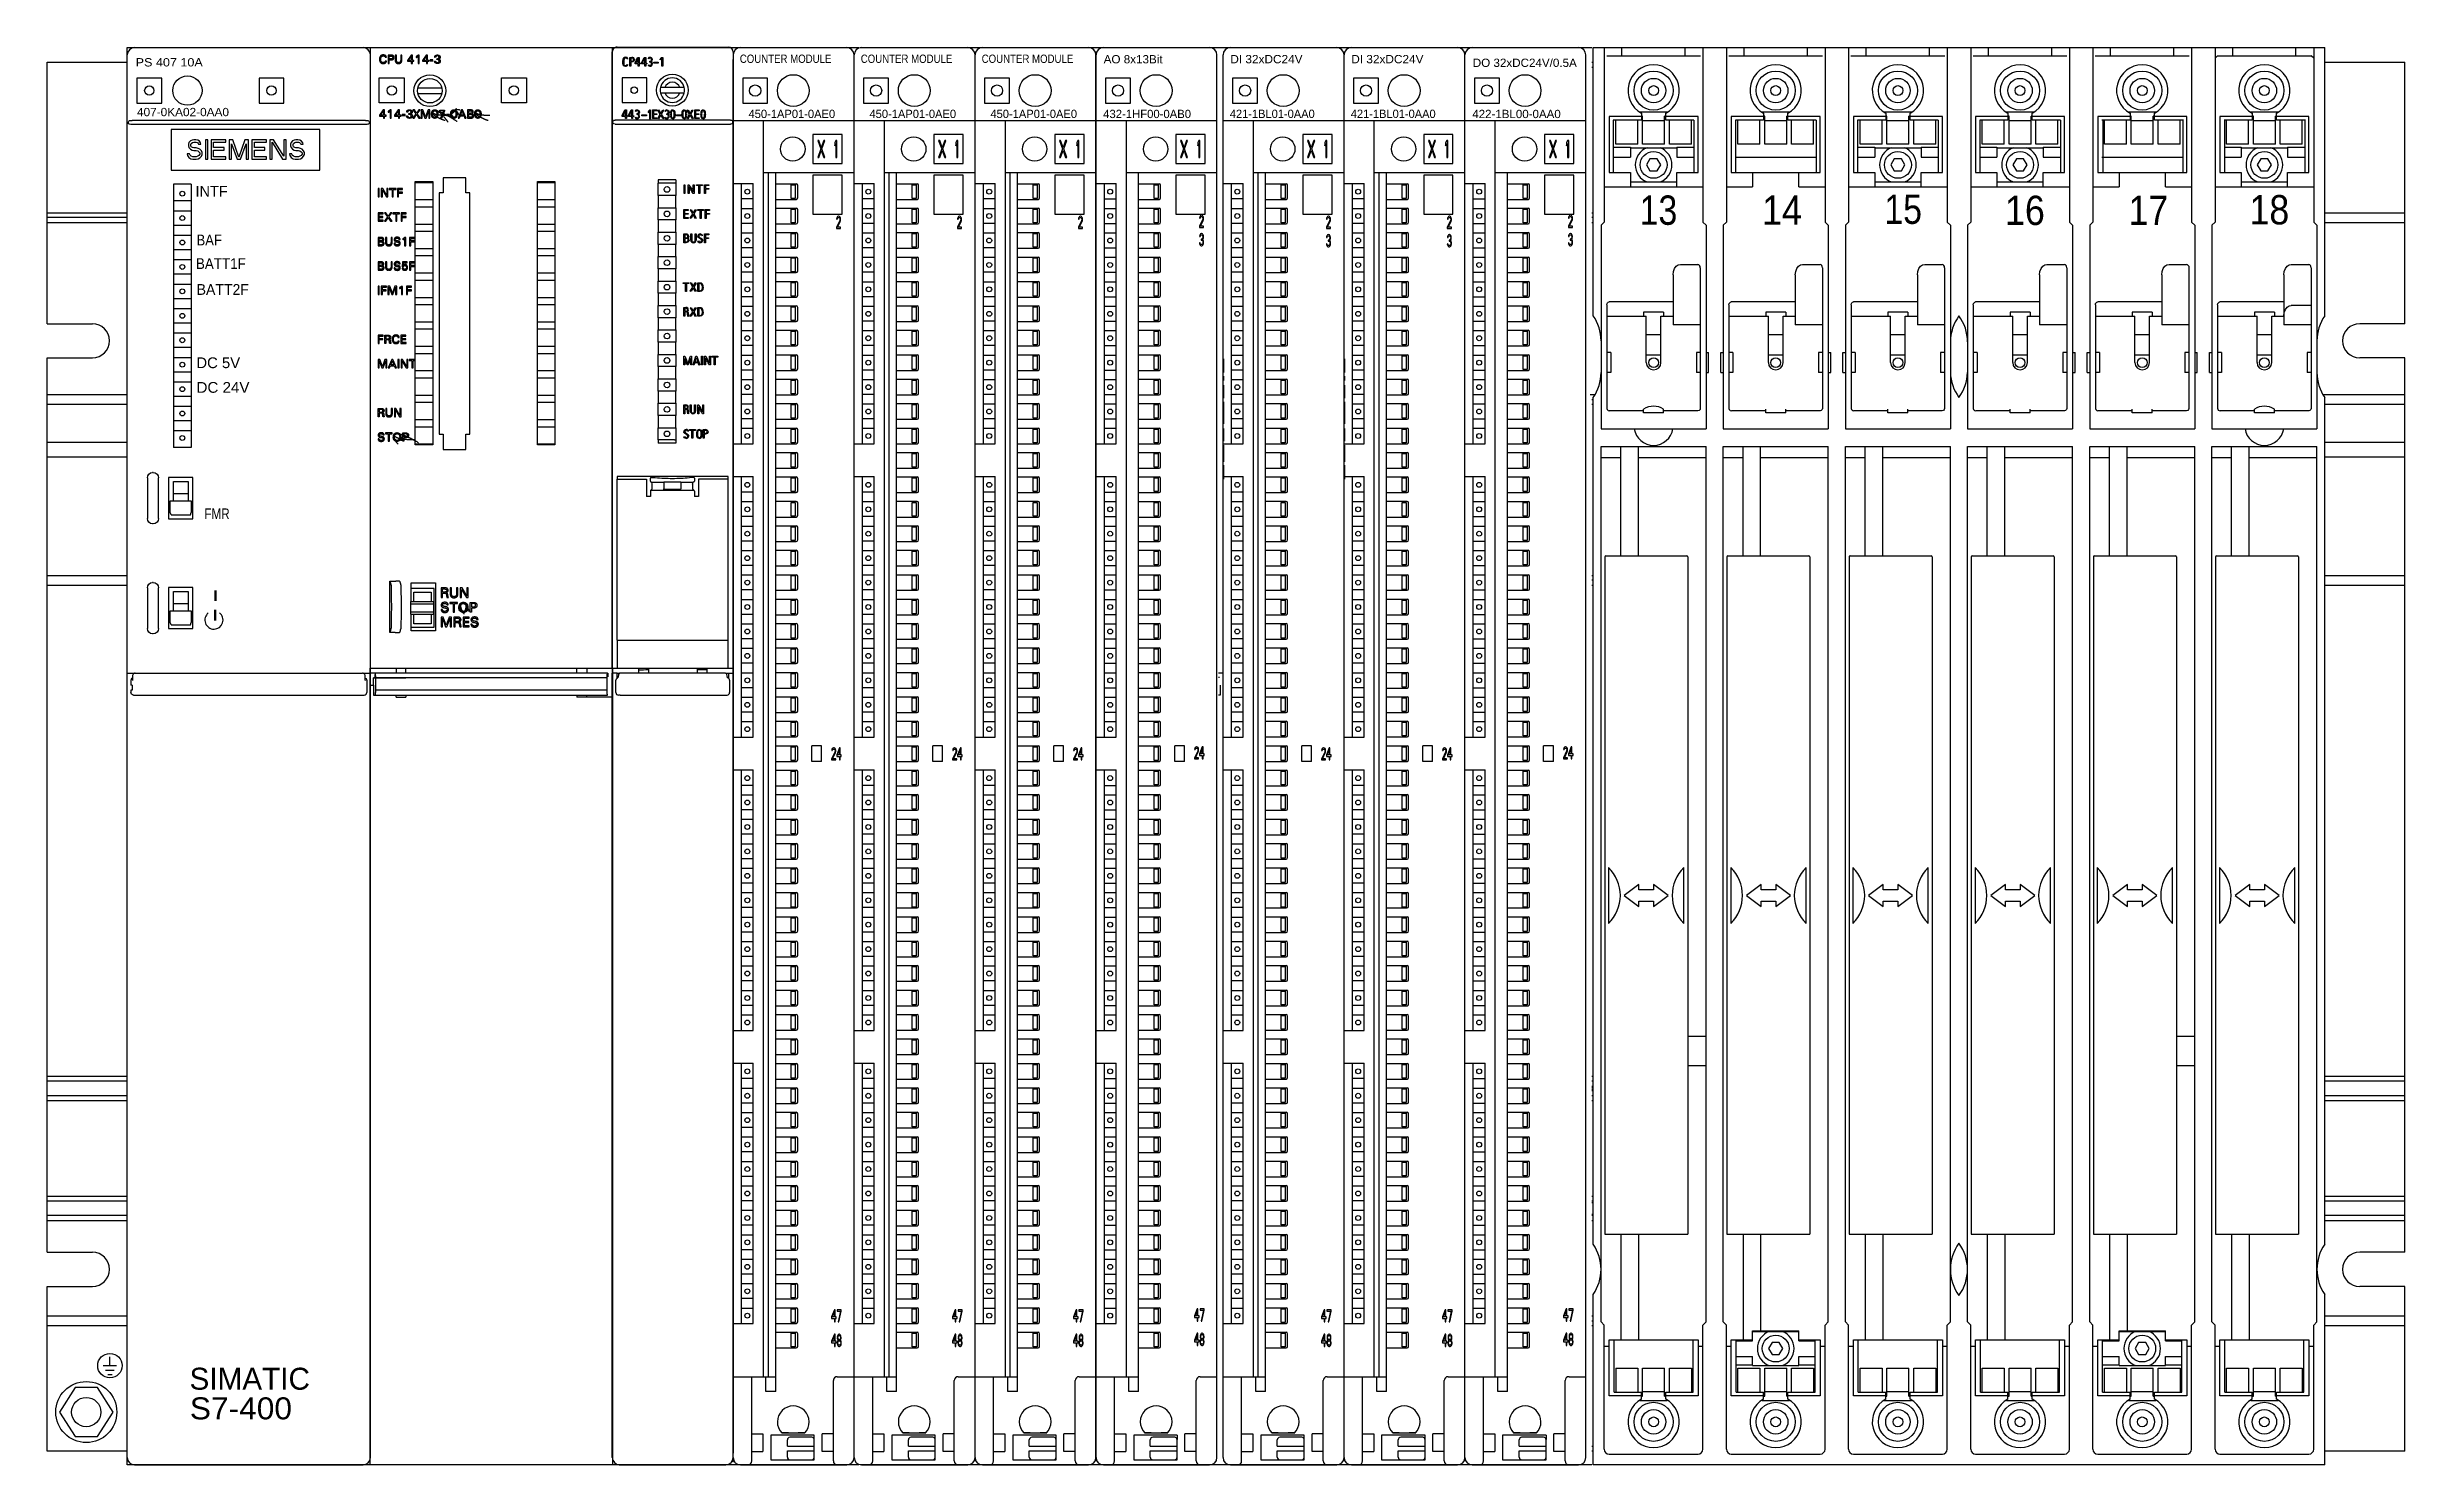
# Model space of a CAD drawing. Extents: x 430 to 1632, y -19 to 271.
# Drawn here: x 1149.8 to 1632.3, y -19.1 to 270.9 of the extents above; entities that cross this region are included whole.
import ezdxf
from ezdxf.enums import TextEntityAlignment as Align

# ---------------------------------------------------------------- set-up
doc = ezdxf.new("R2010")
doc.units = 0
doc.header["$LTSCALE"] = 5
doc.header["$MEASUREMENT"] = 0
doc.layers.get('0').update_dxf_attribs({"linetype": 'CONTINUOUS'})

msp = doc.modelspace()

# ---------------------------------------------------------------- texts
at = {"color": 7, "linetype": 'Continuous'}
for s, height, width, p, p2 in [('PS 407 10A ', 1.7, 0.822581, (1167.96, 266.98), (1182.41, 266.98)), ('COUNTER MODULE', 1.7, 0.80662, (1291.6, 267.71), (1310.34, 267.71)), ('COUNTER MODULE', 1.7, 0.80662, (1316.35, 267.71), (1335.09, 267.71)), ('COUNTER MODULE', 1.7, 0.80662, (1341.1, 267.71), (1359.84, 267.71)), ('AO 8x13Bit', 1.7, 0.818681, (1366.06, 267.61), (1378.12, 267.61)), ('DI 32xDC24V', 1.7, 0.814732, (1391.98, 267.63), (1406.76, 267.63)), ('DI 32xDC24V', 1.7, 0.814732, (1416.73, 267.63), (1431.51, 267.63)), ('DO 32xDC24V/0.5A', 1.7, 0.825746, (1441.6, 266.88), (1462.89, 266.88)), ('407-0KA02-0AA0', 1.7, 0.862709, (1168.23, 256.8), (1187.06, 256.8)), ('450-1AP01-0AE0', 1.7, 0.84556, (1293.38, 256.43), (1311.11, 256.43)), ('450-1AP01-0AE0', 1.7, 0.84556, (1318.13, 256.43), (1335.86, 256.43)), ('450-1AP01-0AE0', 1.7, 0.84556, (1342.88, 256.43), (1360.61, 256.43)), ('432-1HF00-0AB0', 1.7, 0.834586, (1365.96, 256.42), (1383.94, 256.42)), ('421-1BL01-0AA0', 1.7, 0.83953, (1391.88, 256.44), (1409.25, 256.44)), ('421-1BL01-0AA0', 1.7, 0.83953, (1416.63, 256.44), (1434, 256.44)), ('422-1BL00-0AA0', 1.7, 0.840226, (1441.5, 256.41), (1459.6, 256.41)), ('INTF', 2.2, 0.9, (1180.2, 240.33), (1186.8, 240.33)), ('13', 6, 0.964286, (1475.74, 234.58), (1483.45, 234.58)), ('14', 6, 1.017857, (1500.81, 234.58), (1508.95, 234.58)), ('15', 6, 0.964286, (1525.82, 234.77), (1533.53, 234.77)), ('16', 6, 1.017857, (1550.52, 234.54), (1558.67, 234.54)), ('17', 6, 1.017857, (1575.78, 234.54), (1583.93, 234.54)), ('18', 6, 1.017857, (1600.55, 234.66), (1608.69, 234.66)), ('BAF', 2.2, 0.883929, (1180.42, 230.37), (1185.6, 230.37)), ('BATT1F', 2.2, 0.870536, (1180.29, 225.54), (1190.5, 225.54)), ('BATT2F', 2.2, 0.857143, (1180.44, 220.25), (1191.13, 220.25)), ('DC 5V', 2.2, 0.814286, (1180.38, 205.25), (1189.34, 205.25)), ('DC 24V', 2.2, 0.821429, (1180.41, 200.21), (1191.25, 200.21)), ('FMR', 2.2, 0.883929, (1182.02, 174.35), (1187.2, 174.35)), ('I', 2.2, 1.928571, (1183.61, 157.59), (1185.02, 157.59)), ('I', 2.2, 1.928571, (1183.55, 153.6), (1184.97, 153.6)), ('SIMATIC', 4.5, 0.912698, (1178.98, -3.78), (1203.63, -3.78)), ('S7-400', 4.5, 0.870536, (1179.05, -9.84), (1199.95, -9.84))]:
    msp.add_text(s, height=height, dxfattribs=dict(at, width=width)).set_placement(p, p2, align=Align.FIT)

# ---------------------------------------------------------------- linework, layer by layer
at = {"color": 7, "linetype": 'Continuous'}
for p, q in [((1166.25, 199.25), (1166.25, 270.85)), ((1166.25, 270.85), (1315.95, 270.85)), ((1167.75, 270.85), (1214.5, 270.85)), ((1291.74, 270.85), (1313.49, 270.85)), ((1316.25, 270.85), (1465.95, 270.85)), ((1316.49, 270.85), (1338.24, 270.85)), ((1341.24, 270.85), (1362.99, 270.85)), ((1366, 270.85), (1387.75, 270.85)), ((1392, 270.85), (1413.75, 270.85)), ((1416.75, 270.85), (1438.5, 270.85)), ((1441.5, 270.85), (1463.25, 270.85)), ((1466.25, 215.95), (1466.25, 270.85)), ((1466.25, 270.85), (1615.95, 270.85)), ((1468.5, 270.85), (1468.5, 235.15)), ((1472.12, 269.15), (1472.12, 270.85)), ((1485.07, 269.15), (1485.07, 270.85)), ((1488.7, 270.85), (1488.7, 235.15)), ((1493.5, 270.85), (1493.5, 235.15)), ((1497.12, 269.15), (1497.12, 270.85)), ((1510.07, 269.15), (1510.07, 270.85)), ((1513.7, 270.85), (1513.7, 235.15)), ((1518.5, 270.85), (1518.5, 235.15)), ((1522.12, 269.15), (1522.12, 270.85)), ((1535.07, 269.15), (1535.07, 270.85)), ((1538.7, 270.85), (1538.7, 235.15)), ((1543.5, 270.85), (1543.5, 235.15)), ((1547.12, 269.15), (1547.12, 270.85)), ((1560.07, 269.15), (1560.07, 270.85)), ((1563.7, 270.85), (1563.7, 235.15)), ((1568.5, 270.85), (1568.5, 235.15)), ((1572.12, 269.15), (1572.12, 270.85)), ((1585.07, 269.15), (1585.07, 270.85)), ((1588.7, 270.85), (1588.7, 235.15)), ((1593.5, 270.85), (1593.5, 235.15)), ((1597.12, 269.15), (1597.12, 270.85)), ((1610.07, 269.15), (1610.07, 270.85)), ((1613.7, 270.85), (1613.7, 235.15)), ((1615.95, 215.95), (1615.95, 270.85)), ((1149.85, 214.35), (1149.85, 267.85)), ((1149.85, 267.85), (1166.25, 267.85)), ((1166.25, -17.65), (1166.25, 269.35)), ((1216, -17.65), (1216, 269.35)), ((1290.24, -18.57), (1290.24, 268.43)), ((1314.99, -17.65), (1314.99, 269.35)), ((1314.99, -17.65), (1314.99, 269.35)), ((1339.74, -17.65), (1339.74, 269.35)), ((1339.74, -17.65), (1339.74, 269.35)), ((1364.49, -17.65), (1364.49, 269.35)), ((1364.5, -17.65), (1364.5, 269.35)), ((1389.25, -17.65), (1389.25, 269.35)), ((1390.5, -17.65), (1390.5, 269.35)), ((1415.25, -17.65), (1415.25, 269.35)), ((1415.25, -17.65), (1415.25, 269.35)), ((1440, -17.65), (1440, 269.35)), ((1464.75, -17.65), (1464.75, 269.35)), ((1465.95, 267.85), (1466.25, 267.85)), ((1465.95, 266.85), (1466.25, 266.85)), ((1469, 269.15), (1488.2, 269.15)), ((1494, 269.15), (1513.2, 269.15)), ((1519, 269.15), (1538.2, 269.15)), ((1544, 269.15), (1563.2, 269.15)), ((1569, 269.15), (1588.2, 269.15)), ((1593.5, 268.65), (1594, 269.15)), ((1594, 269.15), (1613.2, 269.15)), ((1613.7, 268.65), (1613.2, 269.15)), ((1615.95, 267.85), (1632.35, 267.85)), ((1632.35, 214.35), (1632.35, 267.85)), ((1168.2, 264.6), (1168.2, 259.5)), ((1173.3, 264.6), (1168.2, 264.6)), ((1173.3, 259.5), (1173.3, 264.6)), ((1193.2, 264.6), (1193.2, 259.5)), ((1198.3, 264.6), (1193.2, 264.6)), ((1198.3, 259.5), (1198.3, 264.6)), ((1292.19, 264.6), (1292.19, 259.5)), ((1297.29, 264.6), (1292.19, 264.6)), ((1297.29, 259.5), (1297.29, 264.6)), ((1316.94, 264.6), (1316.94, 259.5)), ((1322.04, 264.6), (1316.94, 264.6)), ((1322.04, 259.5), (1322.04, 264.6)), ((1341.69, 264.6), (1341.69, 259.5)), ((1346.79, 264.6), (1341.69, 264.6)), ((1346.79, 259.5), (1346.79, 264.6)), ((1366.45, 264.6), (1366.45, 259.5)), ((1371.55, 264.6), (1366.45, 264.6)), ((1371.55, 259.5), (1371.55, 264.6)), ((1392.45, 264.6), (1392.45, 259.5)), ((1397.55, 264.6), (1392.45, 264.6)), ((1397.55, 259.5), (1397.55, 264.6)), ((1417.2, 264.6), (1417.2, 259.5)), ((1422.3, 264.6), (1417.2, 264.6)), ((1422.3, 259.5), (1422.3, 264.6)), ((1441.95, 264.6), (1441.95, 259.5)), ((1447.05, 264.6), (1441.95, 264.6)), ((1447.05, 259.5), (1447.05, 264.6)), ((1166.47, 255.67), (1166.57, 255.82)), ((1166.57, 255.82), (1166.73, 255.9)), ((1166.73, 255.9), (1166.97, 255.92)), ((1166.97, 255.92), (1167.25, 255.92)), ((1215, 255.92), (1167.25, 255.92)), ((1168.2, 259.5), (1173.3, 259.5)), ((1193.2, 259.5), (1198.3, 259.5)), ((1215, 255.92), (1215.25, 255.92)), ((1215.25, 255.92), (1215.48, 255.9)), ((1215.48, 255.9), (1215.64, 255.84)), ((1215.64, 255.84), (1215.75, 255.73)), ((1215.75, 255.73), (1215.8, 255.54)), ((1290.24, 255.92), (1314.99, 255.92)), ((1292.19, 259.5), (1297.29, 259.5)), ((1296.44, -1.11), (1296.44, 255.92)), ((1314.99, 255.92), (1339.74, 255.92)), ((1316.94, 259.5), (1322.04, 259.5)), ((1321.19, -1.11), (1321.19, 255.92)), ((1339.74, 255.92), (1364.49, 255.92)), ((1341.69, 259.5), (1346.79, 259.5)), ((1345.94, -1.11), (1345.94, 255.92)), ((1364.5, 255.92), (1389.25, 255.92)), ((1366.45, 259.5), (1371.55, 259.5)), ((1370.7, -1.11), (1370.7, 255.92)), ((1390.5, 255.92), (1415.25, 255.92)), ((1392.45, 259.5), (1397.55, 259.5)), ((1396.7, -1.11), (1396.7, 255.92)), ((1415.25, 255.92), (1440, 255.92)), ((1417.2, 259.5), (1422.3, 259.5)), ((1421.45, -1.11), (1421.45, 255.92)), ((1440, 255.92), (1464.75, 255.92)), ((1441.95, 259.5), (1447.05, 259.5)), ((1446.2, -1.11), (1446.2, 255.92)), ((1469.5, 256.75), (1469.5, 245.25)), ((1476.1, 256.75), (1469.5, 256.75)), ((1470.35, 256), (1470.35, 245.25)), ((1476.1, 256), (1470.35, 256)), ((1470.85, 251.05), (1470.85, 256)), ((1475.35, 251.05), (1475.35, 256)), ((1481.39, 257.65), (1475.8, 257.65)), ((1476.1, 257.44), (1476.1, 256)), ((1476.35, 256.8), (1476.1, 256.8)), ((1476.34, 256.71), (1476.31, 256.8)), ((1476.35, 251.05), (1476.35, 256.8)), ((1480.85, 255.84), (1476.35, 255.84)), ((1480.88, 256.8), (1480.85, 256.71)), ((1480.85, 251.05), (1480.85, 256.8)), ((1481.1, 256.8), (1480.85, 256.8)), ((1481.1, 256), (1481.1, 257.44)), ((1487.7, 256.75), (1481.1, 256.75)), ((1486.85, 256), (1481.1, 256)), ((1481.85, 251.05), (1481.85, 256)), ((1486.35, 251.05), (1486.35, 256)), ((1486.85, 256), (1486.85, 245.25)), ((1487.7, 245.25), (1487.7, 256.75)), ((1494.5, 256.75), (1494.5, 245.25)), ((1501.1, 256.75), (1494.5, 256.75)), ((1495.35, 256), (1495.35, 245.25)), ((1501.1, 256), (1495.35, 256)), ((1495.85, 251.05), (1495.85, 256)), ((1500.35, 251.05), (1500.35, 256)), ((1506.39, 257.65), (1500.8, 257.65)), ((1501.1, 257.44), (1501.1, 256)), ((1501.35, 256.8), (1501.1, 256.8)), ((1501.34, 256.71), (1501.31, 256.8)), ((1501.35, 251.05), (1501.35, 256.8)), ((1505.85, 255.84), (1501.35, 255.84)), ((1505.88, 256.8), (1505.85, 256.71)), ((1505.85, 251.05), (1505.85, 256.8)), ((1506.1, 256.8), (1505.85, 256.8)), ((1506.1, 256), (1506.1, 257.44)), ((1512.7, 256.75), (1506.1, 256.75)), ((1511.85, 256), (1506.1, 256)), ((1506.85, 251.05), (1506.85, 256)), ((1511.35, 251.05), (1511.35, 256)), ((1511.85, 256), (1511.85, 245.25)), ((1512.7, 245.25), (1512.7, 256.75)), ((1519.5, 256.75), (1519.5, 245.25)), ((1526.1, 256.75), (1519.5, 256.75)), ((1520.35, 256), (1520.35, 245.25)), ((1526.1, 256), (1520.35, 256)), ((1520.85, 251.05), (1520.85, 256)), ((1525.35, 251.05), (1525.35, 256)), ((1531.39, 257.65), (1525.8, 257.65)), ((1526.1, 257.44), (1526.1, 256)), ((1526.35, 256.8), (1526.1, 256.8)), ((1526.34, 256.71), (1526.31, 256.8)), ((1526.35, 251.05), (1526.35, 256.8)), ((1530.85, 255.84), (1526.35, 255.84)), ((1530.88, 256.8), (1530.85, 256.71)), ((1530.85, 251.05), (1530.85, 256.8)), ((1531.1, 256.8), (1530.85, 256.8)), ((1531.1, 256), (1531.1, 257.44)), ((1537.7, 256.75), (1531.1, 256.75)), ((1536.85, 256), (1531.1, 256)), ((1531.85, 251.05), (1531.85, 256)), ((1536.35, 251.05), (1536.35, 256)), ((1536.85, 256), (1536.85, 245.25)), ((1537.7, 245.25), (1537.7, 256.75)), ((1544.5, 256.75), (1544.5, 245.25)), ((1551.1, 256.75), (1544.5, 256.75)), ((1545.35, 256), (1545.35, 245.25)), ((1551.1, 256), (1545.35, 256)), ((1545.85, 251.05), (1545.85, 256)), ((1550.35, 251.05), (1550.35, 256)), ((1556.39, 257.65), (1550.8, 257.65)), ((1551.1, 257.44), (1551.1, 256)), ((1551.35, 256.8), (1551.1, 256.8)), ((1551.34, 256.71), (1551.31, 256.8)), ((1551.35, 251.05), (1551.35, 256.8)), ((1555.85, 255.84), (1551.35, 255.84)), ((1555.88, 256.8), (1555.85, 256.71)), ((1555.85, 251.05), (1555.85, 256.8)), ((1556.1, 256.8), (1555.85, 256.8)), ((1556.1, 256), (1556.1, 257.44)), ((1562.7, 256.75), (1556.1, 256.75)), ((1561.85, 256), (1556.1, 256)), ((1556.85, 251.05), (1556.85, 256)), ((1561.35, 251.05), (1561.35, 256)), ((1561.85, 256), (1561.85, 245.25)), ((1562.7, 245.25), (1562.7, 256.75)), ((1569.5, 256.75), (1569.5, 245.25)), ((1576.1, 256.75), (1569.5, 256.75)), ((1576.1, 256), (1570.35, 256)), ((1570.57, 256.1), (1570.57, 245.25)), ((1570.85, 251.05), (1570.85, 256)), ((1575.35, 251.05), (1575.35, 256)), ((1581.39, 257.65), (1575.8, 257.65)), ((1576.1, 257.44), (1576.1, 256)), ((1576.35, 256.8), (1576.1, 256.8)), ((1576.34, 256.71), (1576.31, 256.8)), ((1576.35, 251.05), (1576.35, 256.8)), ((1580.85, 255.84), (1576.35, 255.84)), ((1580.88, 256.8), (1580.85, 256.71)), ((1580.85, 251.05), (1580.85, 256.8)), ((1581.1, 256.8), (1580.85, 256.8)), ((1581.1, 256), (1581.1, 257.44)), ((1587.7, 256.75), (1581.1, 256.75)), ((1586.85, 256), (1581.1, 256)), ((1581.85, 251.05), (1581.85, 256)), ((1586.35, 251.05), (1586.35, 256)), ((1586.88, 256.1), (1586.88, 245.25)), ((1587.7, 245.25), (1587.7, 256.75)), ((1594.5, 256.75), (1594.5, 245.25)), ((1601.1, 256.75), (1594.5, 256.75)), ((1601.1, 256), (1595.35, 256)), ((1595.46, 256.1), (1595.46, 245.25)), ((1595.85, 251.05), (1595.85, 256)), ((1600.35, 251.05), (1600.35, 256)), ((1606.39, 257.65), (1600.8, 257.65)), ((1601.1, 257.44), (1601.1, 256)), ((1601.35, 256.8), (1601.1, 256.8)), ((1601.34, 256.71), (1601.31, 256.8)), ((1601.35, 251.05), (1601.35, 256.8)), ((1605.85, 255.84), (1601.35, 255.84)), ((1605.88, 256.8), (1605.85, 256.71)), ((1605.85, 251.05), (1605.85, 256.8)), ((1606.1, 256.8), (1605.85, 256.8)), ((1606.1, 256), (1606.1, 257.44)), ((1612.7, 256.75), (1606.1, 256.75)), ((1611.85, 256), (1606.1, 256)), ((1606.85, 251.05), (1606.85, 256)), ((1611.35, 251.05), (1611.35, 256)), ((1611.91, 256.1), (1611.91, 245.25)), ((1612.7, 245.25), (1612.7, 256.75)), ((1166.45, 255.43), (1166.47, 255.67)), ((1166.55, 255.24), (1166.45, 255.43)), ((1166.72, 255.15), (1166.55, 255.24)), ((1166.96, 255.12), (1166.72, 255.15)), ((1167.25, 255.12), (1166.96, 255.12)), ((1215, 255.12), (1167.25, 255.12)), ((1175.25, 254.05), (1175.25, 245.75)), ((1205.65, 254.05), (1175.25, 254.05)), ((1178.83, 251.41), (1178.75, 251.07)), ((1178.75, 251.07), (1178.75, 250.73)), ((1179.16, 251.75), (1178.83, 251.41)), ((1179.5, 251.92), (1179.16, 251.75)), ((1179.25, 250.98), (1179.33, 251.24)), ((1179.25, 250.81), (1179.25, 250.98)), ((1179.33, 251.24), (1179.58, 251.41)), ((1179.83, 252), (1179.5, 251.92)), ((1179.58, 251.41), (1179.83, 251.49)), ((1180.25, 252), (1179.83, 252)), ((1179.83, 251.49), (1180.33, 251.49)), ((1180.66, 251.92), (1180.25, 252)), ((1180.33, 251.49), (1180.58, 251.41)), ((1180.58, 251.41), (1180.75, 251.24)), ((1181, 251.66), (1180.66, 251.92)), ((1180.75, 251.24), (1180.83, 251.07)), ((1180.83, 251.07), (1181.33, 251.07)), ((1181.25, 251.32), (1181, 251.66)), ((1181.33, 251.07), (1181.25, 251.32)), ((1182.25, 252), (1182.25, 248)), ((1182.75, 252), (1182.25, 252)), ((1182.75, 248), (1182.75, 252)), ((1183.41, 252), (1183.41, 248)), ((1186.41, 252), (1183.41, 252)), ((1183.91, 250.39), (1183.91, 251.49)), ((1183.91, 251.49), (1186.41, 251.49)), ((1186.41, 251.49), (1186.41, 252)), ((1187.08, 252), (1187.08, 248)), ((1187.83, 252), (1187.08, 252)), ((1187.58, 248), (1187.58, 251.15)), ((1187.58, 251.15), (1188.75, 248)), ((1189.08, 248.43), (1187.83, 252)), ((1190.33, 252), (1189.08, 248.43)), ((1189.41, 248), (1190.58, 251.15)), ((1191.08, 252), (1190.33, 252)), ((1190.58, 251.15), (1190.58, 248)), ((1191.08, 248), (1191.08, 252)), ((1191.75, 252), (1191.75, 248)), ((1194.75, 252), (1191.75, 252)), ((1192.25, 250.39), (1192.25, 251.49)), ((1192.25, 251.49), (1194.75, 251.49)), ((1194.75, 251.49), (1194.75, 252)), ((1195.41, 252), (1195.41, 248)), ((1196.16, 252), (1195.41, 252)), ((1195.91, 248), (1195.91, 251.49)), ((1195.91, 251.49), (1198, 248)), ((1198.25, 248.6), (1196.16, 252)), ((1198.25, 252), (1198.25, 248.6)), ((1198.75, 252), (1198.25, 252)), ((1198.75, 248), (1198.75, 252)), ((1199.75, 251.41), (1199.66, 251.07)), ((1199.66, 251.07), (1199.66, 250.73)), ((1200.08, 251.75), (1199.75, 251.41)), ((1200.41, 251.92), (1200.08, 251.75)), ((1200.16, 250.98), (1200.25, 251.24)), ((1200.16, 250.81), (1200.16, 250.98)), ((1200.25, 251.24), (1200.5, 251.41)), ((1200.75, 252), (1200.41, 251.92)), ((1200.5, 251.41), (1200.75, 251.49)), ((1201.16, 252), (1200.75, 252)), ((1200.75, 251.49), (1201.25, 251.49)), ((1201.58, 251.92), (1201.16, 252)), ((1201.25, 251.49), (1201.5, 251.41)), ((1201.5, 251.41), (1201.66, 251.24)), ((1201.91, 251.66), (1201.58, 251.92)), ((1201.66, 251.24), (1201.75, 251.07)), ((1201.75, 251.07), (1202.25, 251.07)), ((1202.16, 251.32), (1201.91, 251.66)), ((1202.25, 251.07), (1202.16, 251.32)), ((1205.65, 245.75), (1205.65, 254.05)), ((1215.26, 255.12), (1215, 255.12)), ((1215.48, 255.14), (1215.26, 255.12)), ((1215.65, 255.2), (1215.48, 255.14)), ((1215.76, 255.33), (1215.65, 255.2)), ((1215.8, 255.54), (1215.76, 255.33)), ((1306.54, 253.09), (1306.54, 247.09)), ((1312.54, 253.09), (1306.54, 253.09)), ((1307.54, 251.84), (1308.16, 250.13)), ((1307.76, 251.84), (1307.54, 251.84)), ((1308.27, 250.43), (1307.76, 251.84)), ((1308.78, 251.84), (1308.27, 250.43)), ((1308.38, 250.13), (1309, 251.84)), ((1309, 251.84), (1308.78, 251.84)), ((1311.26, 251.84), (1311.04, 251.32)), ((1311.04, 251.32), (1311.04, 250.73)), ((1311.04, 250.73), (1311.26, 251.25)), ((1311.48, 251.84), (1311.26, 251.84)), ((1311.26, 251.25), (1311.26, 248.34)), ((1311.48, 248.34), (1311.48, 251.84)), ((1312.54, 247.09), (1312.54, 253.09)), ((1331.29, 253.09), (1331.29, 247.09)), ((1337.29, 253.09), (1331.29, 253.09)), ((1332.29, 251.84), (1332.91, 250.13)), ((1332.51, 251.84), (1332.29, 251.84)), ((1333.02, 250.43), (1332.51, 251.84)), ((1333.53, 251.84), (1333.02, 250.43)), ((1333.13, 250.13), (1333.75, 251.84)), ((1333.75, 251.84), (1333.53, 251.84)), ((1336.01, 251.84), (1335.79, 251.32)), ((1335.79, 251.32), (1335.79, 250.73)), ((1335.79, 250.73), (1336.01, 251.25)), ((1336.23, 251.84), (1336.01, 251.84)), ((1336.01, 251.25), (1336.01, 248.34)), ((1336.23, 248.34), (1336.23, 251.84)), ((1337.29, 247.09), (1337.29, 253.09)), ((1356.04, 253.09), (1356.04, 247.09)), ((1362.04, 253.09), (1356.04, 253.09)), ((1357.04, 251.84), (1357.66, 250.13)), ((1357.26, 251.84), (1357.04, 251.84)), ((1357.77, 250.43), (1357.26, 251.84)), ((1358.28, 251.84), (1357.77, 250.43)), ((1357.88, 250.13), (1358.5, 251.84)), ((1358.5, 251.84), (1358.28, 251.84)), ((1360.76, 251.84), (1360.54, 251.32)), ((1360.54, 251.32), (1360.54, 250.73)), ((1360.54, 250.73), (1360.76, 251.25)), ((1360.98, 251.84), (1360.76, 251.84)), ((1360.76, 251.25), (1360.76, 248.34)), ((1360.98, 248.34), (1360.98, 251.84)), ((1362.04, 247.09), (1362.04, 253.09)), ((1380.8, 253.09), (1380.8, 247.09)), ((1386.8, 253.09), (1380.8, 253.09)), ((1381.8, 251.84), (1382.42, 250.13)), ((1382.02, 251.84), (1381.8, 251.84)), ((1382.53, 250.43), (1382.02, 251.84)), ((1383.04, 251.84), (1382.53, 250.43)), ((1382.63, 250.13), (1383.25, 251.84)), ((1383.25, 251.84), (1383.04, 251.84)), ((1385.52, 251.84), (1385.3, 251.32)), ((1385.3, 251.32), (1385.3, 250.73)), ((1385.3, 250.73), (1385.52, 251.25)), ((1385.73, 251.84), (1385.52, 251.84)), ((1385.52, 251.25), (1385.52, 248.34)), ((1385.73, 248.34), (1385.73, 251.84)), ((1386.8, 247.09), (1386.8, 253.09)), ((1406.8, 253.09), (1406.8, 247.09)), ((1412.8, 253.09), (1406.8, 253.09)), ((1407.8, 251.84), (1408.42, 250.13)), ((1408.01, 251.84), (1407.8, 251.84)), ((1408.52, 250.43), (1408.01, 251.84)), ((1409.04, 251.84), (1408.52, 250.43)), ((1408.63, 250.13), (1409.25, 251.84)), ((1409.25, 251.84), (1409.04, 251.84)), ((1411.51, 251.84), (1411.3, 251.32)), ((1411.3, 251.32), (1411.3, 250.73)), ((1411.3, 250.73), (1411.51, 251.25)), ((1411.73, 251.84), (1411.51, 251.84)), ((1411.51, 251.25), (1411.51, 248.34)), ((1411.73, 248.34), (1411.73, 251.84)), ((1412.8, 247.09), (1412.8, 253.09)), ((1431.55, 253.09), (1431.55, 247.09)), ((1437.55, 253.09), (1431.55, 253.09)), ((1432.55, 251.84), (1433.17, 250.13)), ((1432.76, 251.84), (1432.55, 251.84)), ((1433.27, 250.43), (1432.76, 251.84)), ((1433.79, 251.84), (1433.27, 250.43)), ((1433.38, 250.13), (1434, 251.84)), ((1434, 251.84), (1433.79, 251.84)), ((1436.26, 251.84), (1436.05, 251.32)), ((1436.05, 251.32), (1436.05, 250.73)), ((1436.05, 250.73), (1436.26, 251.25)), ((1436.48, 251.84), (1436.26, 251.84)), ((1436.26, 251.25), (1436.26, 248.34)), ((1436.48, 248.34), (1436.48, 251.84)), ((1437.55, 247.09), (1437.55, 253.09)), ((1456.3, 253.09), (1456.3, 247.09)), ((1462.3, 253.09), (1456.3, 253.09)), ((1457.3, 251.84), (1457.92, 250.13)), ((1457.51, 251.84), (1457.3, 251.84)), ((1458.02, 250.43), (1457.51, 251.84)), ((1458.54, 251.84), (1458.02, 250.43)), ((1458.13, 250.13), (1458.75, 251.84)), ((1458.75, 251.84), (1458.54, 251.84)), ((1461.01, 251.84), (1460.8, 251.32)), ((1460.8, 251.32), (1460.8, 250.73)), ((1460.8, 250.73), (1461.01, 251.25)), ((1461.23, 251.84), (1461.01, 251.84)), ((1461.01, 251.25), (1461.01, 248.34)), ((1461.23, 248.34), (1461.23, 251.84)), ((1462.3, 247.09), (1462.3, 253.09)), ((1475.35, 251.05), (1470.85, 251.05)), ((1480.85, 251.05), (1476.35, 251.05)), ((1486.35, 251.05), (1481.85, 251.05)), ((1500.35, 251.05), (1495.85, 251.05)), ((1505.85, 251.05), (1501.35, 251.05)), ((1511.35, 251.05), (1506.85, 251.05)), ((1525.35, 251.05), (1520.85, 251.05)), ((1530.85, 251.05), (1526.35, 251.05)), ((1536.35, 251.05), (1531.85, 251.05)), ((1550.35, 251.05), (1545.85, 251.05)), ((1555.85, 251.05), (1551.35, 251.05)), ((1561.35, 251.05), (1556.85, 251.05)), ((1575.35, 251.05), (1570.85, 251.05)), ((1580.85, 251.05), (1576.35, 251.05)), ((1586.35, 251.05), (1581.85, 251.05)), ((1600.35, 251.05), (1595.85, 251.05)), ((1605.85, 251.05), (1601.35, 251.05)), ((1611.35, 251.05), (1606.85, 251.05)), ((1178.5, 249.11), (1178.58, 248.77)), ((1179, 249.11), (1178.5, 249.11)), ((1178.58, 248.77), (1178.83, 248.34)), ((1178.75, 250.73), (1178.83, 250.39)), ((1178.83, 250.39), (1179.16, 250.04)), ((1178.83, 248.34), (1179.25, 248.09)), ((1179.08, 248.85), (1179, 249.11)), ((1179.33, 248.6), (1179.08, 248.85)), ((1179.16, 250.04), (1179.5, 249.87)), ((1179.33, 250.56), (1179.25, 250.81)), ((1179.25, 248.09), (1179.66, 248)), ((1179.58, 250.39), (1179.33, 250.56)), ((1179.66, 248.51), (1179.33, 248.6)), ((1179.5, 249.87), (1179.83, 249.79)), ((1179.83, 250.3), (1179.58, 250.39)), ((1180.33, 248.51), (1179.66, 248.51)), ((1179.66, 248), (1180.33, 248)), ((1180.33, 250.3), (1179.83, 250.3)), ((1179.83, 249.79), (1180.33, 249.79)), ((1180.75, 250.22), (1180.33, 250.3)), ((1180.33, 249.79), (1180.66, 249.7)), ((1180.66, 248.6), (1180.33, 248.51)), ((1180.33, 248), (1180.75, 248.09)), ((1180.66, 249.7), (1180.91, 249.53)), ((1180.91, 248.77), (1180.66, 248.6)), ((1181.08, 250.04), (1180.75, 250.22)), ((1180.75, 248.09), (1181.08, 248.26)), ((1180.91, 249.53), (1181.08, 249.28)), ((1181.08, 249.02), (1180.91, 248.77)), ((1181.41, 249.7), (1181.08, 250.04)), ((1181.08, 249.28), (1181.08, 249.02)), ((1181.08, 248.26), (1181.41, 248.6)), ((1181.58, 249.36), (1181.41, 249.7)), ((1181.41, 248.6), (1181.58, 248.94)), ((1181.58, 248.94), (1181.58, 249.36)), ((1182.25, 248), (1182.75, 248)), ((1183.41, 248), (1186.41, 248)), ((1186.08, 250.39), (1183.91, 250.39)), ((1183.91, 248.51), (1183.91, 249.87)), ((1183.91, 249.87), (1186.08, 249.87)), ((1186.41, 248.51), (1183.91, 248.51)), ((1186.08, 249.87), (1186.08, 250.39)), ((1186.41, 248), (1186.41, 248.51)), ((1187.08, 248), (1187.58, 248)), ((1188.75, 248), (1189.41, 248)), ((1190.58, 248), (1191.08, 248)), ((1191.75, 248), (1194.75, 248)), ((1194.41, 250.39), (1192.25, 250.39)), ((1192.25, 248.51), (1192.25, 249.87)), ((1192.25, 249.87), (1194.41, 249.87)), ((1194.75, 248.51), (1192.25, 248.51)), ((1194.41, 249.87), (1194.41, 250.39)), ((1194.75, 248), (1194.75, 248.51)), ((1195.41, 248), (1195.91, 248)), ((1198, 248), (1198.75, 248)), ((1199.41, 249.11), (1199.5, 248.77)), ((1199.91, 249.11), (1199.41, 249.11)), ((1199.5, 248.77), (1199.75, 248.34)), ((1199.66, 250.73), (1199.75, 250.39)), ((1199.75, 250.39), (1200.08, 250.04)), ((1199.75, 248.34), (1200.16, 248.09)), ((1200, 248.85), (1199.91, 249.11)), ((1200.25, 248.6), (1200, 248.85)), ((1200.08, 250.04), (1200.41, 249.87)), ((1200.25, 250.56), (1200.16, 250.81)), ((1200.16, 248.09), (1200.58, 248)), ((1200.5, 250.39), (1200.25, 250.56)), ((1200.58, 248.51), (1200.25, 248.6)), ((1200.41, 249.87), (1200.75, 249.79)), ((1200.75, 250.3), (1200.5, 250.39)), ((1201.25, 248.51), (1200.58, 248.51)), ((1200.58, 248), (1201.25, 248)), ((1201.25, 250.3), (1200.75, 250.3)), ((1200.75, 249.79), (1201.25, 249.79)), ((1201.66, 250.22), (1201.25, 250.3)), ((1201.25, 249.79), (1201.58, 249.7)), ((1201.58, 248.6), (1201.25, 248.51)), ((1201.25, 248), (1201.66, 248.09)), ((1201.58, 249.7), (1201.83, 249.53)), ((1201.83, 248.77), (1201.58, 248.6)), ((1202, 250.04), (1201.66, 250.22)), ((1201.66, 248.09), (1202, 248.26)), ((1201.83, 249.53), (1202, 249.28)), ((1202, 249.02), (1201.83, 248.77)), ((1202.33, 249.7), (1202, 250.04)), ((1202, 249.28), (1202, 249.02)), ((1202, 248.26), (1202.33, 248.6)), ((1202.5, 249.36), (1202.33, 249.7)), ((1202.33, 248.6), (1202.5, 248.94)), ((1202.5, 248.94), (1202.5, 249.36)), ((1306.54, 247.09), (1312.54, 247.09)), ((1308.16, 250.13), (1307.54, 248.34)), ((1307.54, 248.34), (1307.76, 248.34)), ((1307.76, 248.34), (1308.27, 249.76)), ((1308.27, 249.76), (1308.78, 248.34)), ((1309, 248.34), (1308.38, 250.13)), ((1308.78, 248.34), (1309, 248.34)), ((1311.26, 248.34), (1311.48, 248.34)), ((1331.29, 247.09), (1337.29, 247.09)), ((1332.91, 250.13), (1332.29, 248.34)), ((1332.29, 248.34), (1332.51, 248.34)), ((1332.51, 248.34), (1333.02, 249.76)), ((1333.02, 249.76), (1333.53, 248.34)), ((1333.75, 248.34), (1333.13, 250.13)), ((1333.53, 248.34), (1333.75, 248.34)), ((1336.01, 248.34), (1336.23, 248.34)), ((1356.04, 247.09), (1362.04, 247.09)), ((1357.66, 250.13), (1357.04, 248.34)), ((1357.04, 248.34), (1357.26, 248.34)), ((1357.26, 248.34), (1357.77, 249.76)), ((1357.77, 249.76), (1358.28, 248.34)), ((1358.5, 248.34), (1357.88, 250.13)), ((1358.28, 248.34), (1358.5, 248.34)), ((1360.76, 248.34), (1360.98, 248.34)), ((1380.8, 247.09), (1386.8, 247.09)), ((1382.42, 250.13), (1381.8, 248.34)), ((1381.8, 248.34), (1382.02, 248.34)), ((1382.02, 248.34), (1382.53, 249.76)), ((1382.53, 249.76), (1383.04, 248.34)), ((1383.25, 248.34), (1382.63, 250.13)), ((1383.04, 248.34), (1383.25, 248.34)), ((1385.52, 248.34), (1385.73, 248.34)), ((1406.8, 247.09), (1412.8, 247.09)), ((1408.42, 250.13), (1407.8, 248.34)), ((1407.8, 248.34), (1408.01, 248.34)), ((1408.01, 248.34), (1408.52, 249.76)), ((1408.52, 249.76), (1409.04, 248.34)), ((1409.25, 248.34), (1408.63, 250.13)), ((1409.04, 248.34), (1409.25, 248.34)), ((1411.51, 248.34), (1411.73, 248.34)), ((1431.55, 247.09), (1437.55, 247.09)), ((1433.17, 250.13), (1432.55, 248.34)), ((1432.55, 248.34), (1432.76, 248.34)), ((1432.76, 248.34), (1433.27, 249.76)), ((1433.27, 249.76), (1433.79, 248.34)), ((1434, 248.34), (1433.38, 250.13)), ((1433.79, 248.34), (1434, 248.34)), ((1436.26, 248.34), (1436.48, 248.34)), ((1456.3, 247.09), (1462.3, 247.09)), ((1457.92, 250.13), (1457.3, 248.34)), ((1457.3, 248.34), (1457.51, 248.34)), ((1457.51, 248.34), (1458.02, 249.76)), ((1458.02, 249.76), (1458.54, 248.34)), ((1458.75, 248.34), (1458.13, 250.13)), ((1458.54, 248.34), (1458.75, 248.34)), ((1461.01, 248.34), (1461.23, 248.34)), ((1470.35, 250.45), (1473.85, 250.45)), ((1470.35, 248.45), (1473.85, 248.45)), ((1473.85, 250.45), (1473.85, 248.45)), ((1473.85, 250.35), (1483.35, 250.35)), ((1477.86, 248.1), (1477.15, 246.85)), ((1477.15, 246.85), (1477.86, 245.6)), ((1479.33, 248.1), (1477.86, 248.1)), ((1480.05, 246.85), (1479.33, 248.1)), ((1479.33, 245.6), (1480.05, 246.85)), ((1483.35, 250.45), (1483.35, 248.45)), ((1483.35, 250.45), (1486.85, 250.45)), ((1483.35, 248.45), (1486.85, 248.45)), ((1495.35, 248.45), (1511.85, 248.45)), ((1520.35, 250.45), (1523.85, 250.45)), ((1520.35, 248.45), (1523.85, 248.45)), ((1523.85, 250.45), (1523.85, 248.45)), ((1523.85, 250.35), (1533.35, 250.35)), ((1527.86, 248.1), (1527.15, 246.85)), ((1527.15, 246.85), (1527.86, 245.6)), ((1529.33, 248.1), (1527.86, 248.1)), ((1530.05, 246.85), (1529.33, 248.1)), ((1529.33, 245.6), (1530.05, 246.85)), ((1533.35, 250.45), (1533.35, 248.45)), ((1533.35, 250.45), (1536.85, 250.45)), ((1533.35, 248.45), (1536.85, 248.45)), ((1545.35, 250.45), (1548.85, 250.45)), ((1545.35, 248.45), (1548.85, 248.45)), ((1548.85, 250.45), (1548.85, 248.45)), ((1548.85, 250.35), (1558.35, 250.35)), ((1552.86, 248.1), (1552.15, 246.85)), ((1552.15, 246.85), (1552.86, 245.6)), ((1554.33, 248.1), (1552.86, 248.1)), ((1555.05, 246.85), (1554.33, 248.1)), ((1554.33, 245.6), (1555.05, 246.85)), ((1558.35, 250.45), (1558.35, 248.45)), ((1558.35, 250.45), (1561.85, 250.45)), ((1558.35, 248.45), (1561.85, 248.45)), ((1570.35, 248.45), (1586.85, 248.45)), ((1595.35, 250.45), (1598.85, 250.45)), ((1595.35, 248.45), (1598.85, 248.45)), ((1598.85, 250.45), (1598.85, 248.45)), ((1598.85, 250.35), (1608.35, 250.35)), ((1602.86, 248.1), (1602.15, 246.85)), ((1602.15, 246.85), (1602.86, 245.6)), ((1604.33, 248.1), (1602.86, 248.1)), ((1605.05, 246.85), (1604.33, 248.1)), ((1604.33, 245.6), (1605.05, 246.85)), ((1608.35, 250.45), (1608.35, 248.45)), ((1608.35, 250.45), (1611.85, 250.45)), ((1608.35, 248.45), (1611.85, 248.45)), ((1175.25, 245.75), (1205.65, 245.75)), ((1175.71, 242.91), (1175.71, 189.01)), ((1179.31, 242.91), (1175.71, 242.91)), ((1179.31, 242.91), (1179.31, 189.01)), ((1290.24, 243.05), (1294.34, 243.05)), ((1291.94, 189.75), (1291.94, 243.05)), ((1294.34, 189.75), (1294.34, 243.05)), ((1296.44, 245.25), (1314.99, 245.25)), ((1297.44, -1.11), (1297.44, 245.25)), ((1298.94, -4.11), (1298.94, 245.25)), ((1298.94, 242.99), (1303.14, 242.99)), ((1302.14, 239.99), (1302.14, 242.79)), ((1302.14, 242.79), (1302.94, 242.79)), ((1302.94, 242.79), (1302.94, 239.99)), ((1303.44, 240.09), (1303.44, 242.69)), ((1306.54, 244.75), (1306.54, 236.75)), ((1312.54, 244.75), (1306.54, 244.75)), ((1312.54, 236.75), (1312.54, 244.75)), ((1314.99, 243.05), (1319.09, 243.05)), ((1316.69, 189.75), (1316.69, 243.05)), ((1319.09, 189.75), (1319.09, 243.05)), ((1321.19, 245.25), (1339.74, 245.25)), ((1322.19, -1.11), (1322.19, 245.25)), ((1323.69, -4.11), (1323.69, 245.25)), ((1323.69, 242.99), (1327.89, 242.99)), ((1326.89, 239.99), (1326.89, 242.79)), ((1326.89, 242.79), (1327.69, 242.79)), ((1327.69, 242.79), (1327.69, 239.99)), ((1328.19, 240.09), (1328.19, 242.69)), ((1331.29, 244.75), (1331.29, 236.75)), ((1337.29, 244.75), (1331.29, 244.75)), ((1337.29, 236.75), (1337.29, 244.75)), ((1339.74, 243.05), (1343.84, 243.05)), ((1341.44, 189.75), (1341.44, 243.05)), ((1343.84, 189.75), (1343.84, 243.05)), ((1345.94, 245.25), (1364.49, 245.25)), ((1346.94, -1.11), (1346.94, 245.25)), ((1348.44, -4.11), (1348.44, 245.25)), ((1348.44, 242.99), (1352.64, 242.99)), ((1351.64, 239.99), (1351.64, 242.79)), ((1351.64, 242.79), (1352.44, 242.79)), ((1352.44, 242.79), (1352.44, 239.99)), ((1352.94, 240.09), (1352.94, 242.69)), ((1356.04, 244.75), (1356.04, 236.75)), ((1362.04, 244.75), (1356.04, 244.75)), ((1362.04, 236.75), (1362.04, 244.75)), ((1364.5, 243.05), (1368.6, 243.05)), ((1366.2, 189.75), (1366.2, 243.05)), ((1368.6, 189.75), (1368.6, 243.05)), ((1370.7, 245.25), (1389.25, 245.25)), ((1373.2, -4.11), (1373.2, 245.25)), ((1373.2, 242.99), (1377.4, 242.99)), ((1376.38, 239.99), (1376.38, 242.79)), ((1376.4, 239.99), (1376.4, 242.79)), ((1376.4, 242.79), (1377.2, 242.79)), ((1377.2, 242.79), (1377.2, 239.99)), ((1377.22, 242.79), (1377.22, 239.99)), ((1377.7, 240.09), (1377.7, 242.69)), ((1380.8, 244.75), (1380.8, 236.75)), ((1386.8, 244.75), (1380.8, 244.75)), ((1386.8, 236.75), (1386.8, 244.75)), ((1390.5, 243.05), (1394.6, 243.05)), ((1392.2, 189.75), (1392.2, 243.05)), ((1394.6, 189.75), (1394.6, 243.05)), ((1396.7, 245.25), (1415.25, 245.25)), ((1397.7, -1.11), (1397.7, 245.25)), ((1399.2, -4.11), (1399.2, 245.25)), ((1399.2, 242.99), (1403.4, 242.99)), ((1402.4, 239.99), (1402.4, 242.79)), ((1402.4, 242.79), (1403.2, 242.79)), ((1403.2, 242.79), (1403.2, 239.99)), ((1403.7, 240.09), (1403.7, 242.69)), ((1406.8, 244.75), (1406.8, 236.75)), ((1412.8, 244.75), (1406.8, 244.75)), ((1412.8, 236.75), (1412.8, 244.75)), ((1415.25, 243.05), (1419.35, 243.05)), ((1416.95, 189.75), (1416.95, 243.05)), ((1419.35, 189.75), (1419.35, 243.05)), ((1421.45, 245.25), (1440, 245.25)), ((1422.45, -1.11), (1422.45, 245.25)), ((1423.95, -4.11), (1423.95, 245.25)), ((1423.95, 242.99), (1428.15, 242.99)), ((1427.15, 239.99), (1427.15, 242.79)), ((1427.15, 242.79), (1427.95, 242.79)), ((1427.95, 242.79), (1427.95, 239.99)), ((1428.45, 240.09), (1428.45, 242.69)), ((1431.55, 244.75), (1431.55, 236.75)), ((1437.55, 244.75), (1431.55, 244.75)), ((1437.55, 236.75), (1437.55, 244.75)), ((1440, 243.05), (1444.1, 243.05)), ((1441.7, 189.75), (1441.7, 243.05)), ((1444.1, 189.75), (1444.1, 243.05)), ((1446.2, 245.25), (1464.75, 245.25)), ((1448.7, -4.11), (1448.7, 245.25)), ((1448.7, 242.99), (1452.9, 242.99)), ((1451.88, 239.99), (1451.88, 242.79)), ((1451.9, 239.99), (1451.9, 242.79)), ((1451.9, 242.79), (1452.7, 242.79)), ((1452.7, 242.79), (1452.7, 239.99)), ((1452.72, 242.79), (1452.72, 239.99)), ((1453.2, 240.09), (1453.2, 242.69)), ((1456.3, 244.75), (1456.3, 236.75)), ((1462.3, 244.75), (1456.3, 244.75)), ((1462.3, 236.75), (1462.3, 244.75)), ((1468.5, 242.35), (1488.7, 242.35)), ((1469.5, 245.25), (1473.85, 245.25)), ((1473.85, 245.25), (1473.85, 242.35)), ((1473.85, 243.35), (1483.35, 243.35)), ((1477.86, 245.6), (1479.33, 245.6)), ((1483.35, 242.35), (1483.35, 245.25)), ((1483.35, 245.25), (1487.7, 245.25)), ((1493.5, 242.35), (1498.85, 242.35)), ((1494.5, 245.25), (1512.7, 245.25)), ((1498.85, 245.25), (1498.85, 242.35)), ((1508.35, 242.35), (1508.35, 245.25)), ((1508.35, 242.35), (1513.7, 242.35)), ((1518.5, 242.35), (1538.7, 242.35)), ((1519.5, 245.25), (1523.85, 245.25)), ((1523.85, 245.25), (1523.85, 242.35)), ((1523.85, 243.35), (1533.35, 243.35)), ((1527.86, 245.6), (1529.33, 245.6)), ((1533.35, 242.35), (1533.35, 245.25)), ((1533.35, 245.25), (1537.7, 245.25)), ((1543.5, 242.35), (1563.7, 242.35)), ((1544.5, 245.25), (1548.85, 245.25)), ((1548.85, 245.25), (1548.85, 242.35)), ((1548.85, 243.35), (1558.35, 243.35)), ((1552.86, 245.6), (1554.33, 245.6)), ((1558.35, 242.35), (1558.35, 245.25)), ((1558.35, 245.25), (1562.7, 245.25)), ((1568.5, 242.35), (1573.85, 242.35)), ((1569.5, 245.25), (1587.7, 245.25)), ((1573.85, 245.25), (1573.85, 242.35)), ((1583.35, 242.35), (1583.35, 245.25)), ((1583.35, 242.35), (1588.7, 242.35)), ((1593.5, 242.35), (1613.7, 242.35)), ((1594.5, 245.25), (1598.85, 245.25)), ((1598.85, 245.25), (1598.85, 242.35)), ((1598.85, 243.35), (1608.35, 243.35)), ((1602.86, 245.6), (1604.33, 245.6)), ((1608.35, 242.35), (1608.35, 245.25)), ((1608.35, 245.25), (1612.7, 245.25)), ((1149.85, 237.05), (1166.25, 237.05)), ((1179.31, 239.46), (1175.71, 239.46)), ((1175.71, 237.46), (1179.31, 237.46)), ((1294.34, 239.87), (1291.94, 239.87)), ((1294.34, 237.87), (1291.94, 237.87)), ((1298.94, 239.79), (1303.14, 239.79)), ((1298.94, 237.99), (1303.14, 237.99)), ((1302.94, 239.99), (1302.14, 239.99)), ((1302.14, 234.99), (1302.14, 237.79)), ((1302.14, 237.79), (1302.94, 237.79)), ((1302.94, 237.79), (1302.94, 234.99)), ((1303.44, 235.09), (1303.44, 237.69)), ((1306.54, 236.75), (1312.54, 236.75)), ((1319.09, 239.87), (1316.69, 239.87)), ((1319.09, 237.87), (1316.69, 237.87)), ((1323.69, 239.79), (1327.89, 239.79)), ((1323.69, 237.99), (1327.89, 237.99)), ((1327.69, 239.99), (1326.89, 239.99)), ((1326.89, 234.99), (1326.89, 237.79)), ((1326.89, 237.79), (1327.69, 237.79)), ((1327.69, 237.79), (1327.69, 234.99)), ((1328.19, 235.09), (1328.19, 237.69)), ((1331.29, 236.75), (1337.29, 236.75)), ((1343.84, 239.87), (1341.44, 239.87)), ((1343.84, 237.87), (1341.44, 237.87)), ((1348.44, 239.79), (1352.64, 239.79)), ((1348.44, 237.99), (1352.64, 237.99)), ((1352.44, 239.99), (1351.64, 239.99)), ((1351.64, 234.99), (1351.64, 237.79)), ((1351.64, 237.79), (1352.44, 237.79)), ((1352.44, 237.79), (1352.44, 234.99)), ((1352.94, 235.09), (1352.94, 237.69)), ((1356.04, 236.75), (1362.04, 236.75)), ((1366.2, 239.87), (1368.6, 239.87)), ((1368.6, 237.87), (1366.2, 237.87)), ((1373.2, 239.79), (1377.4, 239.79)), ((1373.2, 237.99), (1377.4, 237.99)), ((1376.38, 234.99), (1376.38, 237.79)), ((1377.2, 239.99), (1376.4, 239.99)), ((1376.4, 234.99), (1376.4, 237.79)), ((1376.4, 237.79), (1377.2, 237.79)), ((1377.2, 237.79), (1377.2, 234.99)), ((1377.22, 237.79), (1377.22, 234.99)), ((1377.7, 235.09), (1377.7, 237.69)), ((1380.8, 236.75), (1386.8, 236.75)), ((1385.89, 236.47), (1385.8, 236.37)), ((1386.06, 236.53), (1385.89, 236.47)), ((1386.15, 236.53), (1386.06, 236.53)), ((1386.29, 236.47), (1386.15, 236.53)), ((1386.38, 236.37), (1386.29, 236.47)), ((1394.6, 239.87), (1392.2, 239.87)), ((1394.6, 237.87), (1392.2, 237.87)), ((1399.2, 239.79), (1403.4, 239.79)), ((1399.2, 237.99), (1403.4, 237.99)), ((1403.2, 239.99), (1402.4, 239.99)), ((1402.4, 234.99), (1402.4, 237.79)), ((1402.4, 237.79), (1403.2, 237.79)), ((1403.2, 237.79), (1403.2, 234.99)), ((1403.7, 235.09), (1403.7, 237.69)), ((1406.8, 236.75), (1412.8, 236.75)), ((1419.35, 239.87), (1416.95, 239.87)), ((1419.35, 237.87), (1416.95, 237.87)), ((1423.95, 239.79), (1428.15, 239.79)), ((1423.95, 237.99), (1428.15, 237.99)), ((1427.95, 239.99), (1427.15, 239.99)), ((1427.15, 234.99), (1427.15, 237.79)), ((1427.15, 237.79), (1427.95, 237.79)), ((1427.95, 237.79), (1427.95, 234.99)), ((1428.45, 235.09), (1428.45, 237.69)), ((1431.55, 236.75), (1437.55, 236.75)), ((1441.7, 239.87), (1444.1, 239.87)), ((1444.1, 237.87), (1441.7, 237.87)), ((1448.7, 239.79), (1452.9, 239.79)), ((1448.7, 237.99), (1452.9, 237.99)), ((1451.88, 234.99), (1451.88, 237.79)), ((1452.7, 239.99), (1451.9, 239.99)), ((1451.9, 234.99), (1451.9, 237.79)), ((1451.9, 237.79), (1452.7, 237.79)), ((1452.7, 237.79), (1452.7, 234.99)), ((1452.72, 237.79), (1452.72, 234.99)), ((1453.2, 235.09), (1453.2, 237.69)), ((1456.3, 236.75), (1462.3, 236.75)), ((1461.39, 236.47), (1461.3, 236.37)), ((1461.56, 236.53), (1461.39, 236.47)), ((1461.65, 236.53), (1461.56, 236.53)), ((1461.79, 236.47), (1461.65, 236.53)), ((1461.88, 236.37), (1461.79, 236.47)), ((1465.95, 237.05), (1466.25, 237.05)), ((1615.95, 237.05), (1632.35, 237.05)), ((1166.25, 236.05), (1149.85, 236.05)), ((1149.85, 235.05), (1166.25, 235.05)), ((1179.31, 234.46), (1175.71, 234.46)), ((1175.71, 232.46), (1179.31, 232.46)), ((1294.34, 234.87), (1291.94, 234.87)), ((1294.34, 232.87), (1291.94, 232.87)), ((1298.94, 234.79), (1303.14, 234.79)), ((1298.94, 232.99), (1303.14, 232.99)), ((1302.94, 234.99), (1302.14, 234.99)), ((1302.14, 229.99), (1302.14, 232.79)), ((1302.14, 232.79), (1302.94, 232.79)), ((1302.94, 232.79), (1302.94, 229.99)), ((1303.44, 230.09), (1303.44, 232.69)), ((1312.04, 235.42), (1311.39, 234.09)), ((1311.39, 234.09), (1311.39, 233.83)), ((1311.39, 233.83), (1312.23, 233.83)), ((1311.43, 235.95), (1311.41, 235.74)), ((1311.41, 235.74), (1311.53, 235.74)), ((1311.53, 236.17), (1311.44, 235.96)), ((1311.62, 236.27), (1311.53, 236.17)), ((1311.53, 235.74), (1311.57, 235.9)), ((1311.57, 235.9), (1311.64, 236.01)), ((1311.57, 234.09), (1312.16, 235.26)), ((1312.23, 234.09), (1311.57, 234.09)), ((1311.79, 236.33), (1311.62, 236.27)), ((1311.64, 236.01), (1311.76, 236.06)), ((1311.76, 236.06), (1311.86, 236.06)), ((1311.88, 236.33), (1311.79, 236.33)), ((1311.86, 236.06), (1311.97, 236.01)), ((1312.02, 236.27), (1311.88, 236.33)), ((1311.97, 236.01), (1312.04, 235.9)), ((1312.11, 236.17), (1312.02, 236.27)), ((1312.04, 235.9), (1312.09, 235.74)), ((1312.09, 235.63), (1312.04, 235.42)), ((1312.09, 235.74), (1312.09, 235.63)), ((1312.21, 235.95), (1312.11, 236.17)), ((1312.16, 235.26), (1312.21, 235.42)), ((1312.23, 235.74), (1312.21, 235.95)), ((1312.21, 235.42), (1312.23, 235.63)), ((1312.23, 235.63), (1312.23, 235.74)), ((1312.23, 233.83), (1312.23, 234.09)), ((1319.09, 234.87), (1316.69, 234.87)), ((1319.09, 232.87), (1316.69, 232.87)), ((1323.69, 234.79), (1327.89, 234.79)), ((1323.69, 232.99), (1327.89, 232.99)), ((1327.69, 234.99), (1326.89, 234.99)), ((1326.89, 229.99), (1326.89, 232.79)), ((1326.89, 232.79), (1327.69, 232.79)), ((1327.69, 232.79), (1327.69, 229.99)), ((1328.19, 230.09), (1328.19, 232.69)), ((1336.79, 235.42), (1336.14, 234.09)), ((1336.14, 234.09), (1336.14, 233.83)), ((1336.14, 233.83), (1336.98, 233.83)), ((1336.18, 235.95), (1336.16, 235.74)), ((1336.16, 235.74), (1336.28, 235.74)), ((1336.28, 236.17), (1336.19, 235.96)), ((1336.37, 236.27), (1336.28, 236.17)), ((1336.28, 235.74), (1336.32, 235.9)), ((1336.32, 235.9), (1336.39, 236.01)), ((1336.32, 234.09), (1336.91, 235.26)), ((1336.98, 234.09), (1336.32, 234.09)), ((1336.54, 236.33), (1336.37, 236.27)), ((1336.39, 236.01), (1336.51, 236.06)), ((1336.51, 236.06), (1336.61, 236.06)), ((1336.63, 236.33), (1336.54, 236.33)), ((1336.61, 236.06), (1336.72, 236.01)), ((1336.77, 236.27), (1336.63, 236.33)), ((1336.72, 236.01), (1336.79, 235.9)), ((1336.86, 236.17), (1336.77, 236.27)), ((1336.79, 235.9), (1336.84, 235.74)), ((1336.84, 235.63), (1336.79, 235.42)), ((1336.84, 235.74), (1336.84, 235.63)), ((1336.96, 235.95), (1336.86, 236.17)), ((1336.91, 235.26), (1336.96, 235.42)), ((1336.98, 235.74), (1336.96, 235.95)), ((1336.96, 235.42), (1336.98, 235.63)), ((1336.98, 235.63), (1336.98, 235.74)), ((1336.98, 233.83), (1336.98, 234.09)), ((1343.84, 234.87), (1341.44, 234.87)), ((1343.84, 232.87), (1341.44, 232.87)), ((1348.44, 234.79), (1352.64, 234.79)), ((1348.44, 232.99), (1352.64, 232.99)), ((1352.44, 234.99), (1351.64, 234.99)), ((1351.64, 229.99), (1351.64, 232.79)), ((1351.64, 232.79), (1352.44, 232.79)), ((1352.44, 232.79), (1352.44, 229.99)), ((1352.94, 230.09), (1352.94, 232.69)), ((1361.54, 235.42), (1360.89, 234.09)), ((1360.89, 234.09), (1360.89, 233.83)), ((1360.89, 233.83), (1361.73, 233.83)), ((1360.93, 235.95), (1360.91, 235.74)), ((1360.91, 235.74), (1361.03, 235.74)), ((1361.03, 236.17), (1360.94, 235.96)), ((1361.12, 236.27), (1361.03, 236.17)), ((1361.03, 235.74), (1361.07, 235.9)), ((1361.07, 235.9), (1361.14, 236.01)), ((1361.07, 234.09), (1361.66, 235.26)), ((1361.73, 234.09), (1361.07, 234.09)), ((1361.29, 236.33), (1361.12, 236.27)), ((1361.14, 236.01), (1361.26, 236.06)), ((1361.26, 236.06), (1361.36, 236.06)), ((1361.38, 236.33), (1361.29, 236.33)), ((1361.36, 236.06), (1361.47, 236.01)), ((1361.52, 236.27), (1361.38, 236.33)), ((1361.47, 236.01), (1361.54, 235.9)), ((1361.61, 236.17), (1361.52, 236.27)), ((1361.54, 235.9), (1361.59, 235.74)), ((1361.59, 235.63), (1361.54, 235.42)), ((1361.59, 235.74), (1361.59, 235.63)), ((1361.71, 235.95), (1361.61, 236.17)), ((1361.66, 235.26), (1361.71, 235.42)), ((1361.73, 235.74), (1361.71, 235.95)), ((1361.71, 235.42), (1361.73, 235.63)), ((1361.73, 235.63), (1361.73, 235.74)), ((1361.73, 233.83), (1361.73, 234.09)), ((1366.2, 234.87), (1368.6, 234.87)), ((1368.6, 232.87), (1366.2, 232.87)), ((1373.2, 234.79), (1377.4, 234.79)), ((1373.2, 232.99), (1377.4, 232.99)), ((1376.38, 229.99), (1376.38, 232.79)), ((1377.2, 234.99), (1376.4, 234.99)), ((1376.4, 229.99), (1376.4, 232.79)), ((1376.4, 232.79), (1377.2, 232.79)), ((1377.2, 232.79), (1377.2, 229.99)), ((1377.22, 232.79), (1377.22, 229.99)), ((1377.7, 230.09), (1377.7, 232.69)), ((1386.31, 235.62), (1385.66, 234.29)), ((1385.66, 234.29), (1385.66, 234.03)), ((1385.66, 234.03), (1386.5, 234.03)), ((1385.71, 236.16), (1385.68, 235.94)), ((1385.68, 235.94), (1385.8, 235.94)), ((1385.71, 232.41), (1385.68, 232.19)), ((1385.68, 232.19), (1385.8, 232.19)), ((1385.8, 236.37), (1385.71, 236.16)), ((1385.8, 232.62), (1385.71, 232.41)), ((1385.8, 235.94), (1385.85, 236.1)), ((1385.89, 232.72), (1385.8, 232.62)), ((1385.8, 232.19), (1385.85, 232.35)), ((1385.85, 236.1), (1385.92, 236.21)), ((1385.85, 234.29), (1386.43, 235.46)), ((1386.5, 234.29), (1385.85, 234.29)), ((1385.85, 232.35), (1385.92, 232.46)), ((1386.06, 232.78), (1385.89, 232.72)), ((1385.92, 236.21), (1386.03, 236.26)), ((1385.92, 232.46), (1386.03, 232.51)), ((1386.03, 236.26), (1386.13, 236.26)), ((1386.03, 232.51), (1386.13, 232.51)), ((1386.03, 231.66), (1386.03, 231.45)), ((1386.13, 231.66), (1386.03, 231.66)), ((1386.1, 232.78), (1386.06, 232.78)), ((1386.27, 232.72), (1386.12, 232.77)), ((1386.13, 236.26), (1386.24, 236.21)), ((1386.13, 232.51), (1386.24, 232.46)), ((1386.27, 231.77), (1386.13, 231.66)), ((1386.24, 236.21), (1386.31, 236.1)), ((1386.24, 232.46), (1386.31, 232.35)), ((1386.36, 232.62), (1386.27, 232.72)), ((1386.31, 231.87), (1386.27, 231.77)), ((1386.31, 236.1), (1386.36, 235.94)), ((1386.36, 235.84), (1386.31, 235.62)), ((1386.31, 232.35), (1386.36, 232.19)), ((1386.36, 232.09), (1386.31, 231.87)), ((1386.31, 231.55), (1386.41, 231.71)), ((1386.36, 235.94), (1386.36, 235.84)), ((1386.46, 232.41), (1386.36, 232.62)), ((1386.36, 232.19), (1386.36, 232.09)), ((1386.48, 236.16), (1386.38, 236.37)), ((1386.41, 231.71), (1386.46, 231.87)), ((1386.43, 235.46), (1386.48, 235.62)), ((1386.48, 232.19), (1386.46, 232.41)), ((1386.46, 231.87), (1386.48, 232.09)), ((1386.5, 235.94), (1386.48, 236.16)), ((1386.48, 235.62), (1386.5, 235.84)), ((1386.48, 232.09), (1386.48, 232.19)), ((1386.5, 235.84), (1386.5, 235.94)), ((1386.5, 234.03), (1386.5, 234.29)), ((1394.6, 234.87), (1392.2, 234.87)), ((1394.6, 232.87), (1392.2, 232.87)), ((1399.2, 234.79), (1403.4, 234.79)), ((1399.2, 232.99), (1403.4, 232.99)), ((1403.2, 234.99), (1402.4, 234.99)), ((1402.4, 229.99), (1402.4, 232.79)), ((1402.4, 232.79), (1403.2, 232.79)), ((1403.2, 232.79), (1403.2, 229.99)), ((1403.7, 230.09), (1403.7, 232.69)), ((1412.29, 235.42), (1411.64, 234.09)), ((1411.64, 234.09), (1411.64, 233.83)), ((1411.64, 233.83), (1412.48, 233.83)), ((1411.69, 235.95), (1411.66, 235.74)), ((1411.66, 235.74), (1411.78, 235.74)), ((1411.69, 232.2), (1411.66, 231.99)), ((1411.66, 231.99), (1411.78, 231.99)), ((1411.78, 236.17), (1411.69, 235.96)), ((1411.78, 232.42), (1411.69, 232.21)), ((1411.87, 236.27), (1411.78, 236.17)), ((1411.78, 235.74), (1411.83, 235.9)), ((1411.87, 232.52), (1411.78, 232.42)), ((1411.78, 231.99), (1411.83, 232.15)), ((1411.83, 235.9), (1411.9, 236.01)), ((1411.83, 234.09), (1412.41, 235.26)), ((1412.48, 234.09), (1411.83, 234.09)), ((1411.83, 232.15), (1411.9, 232.26)), ((1412.04, 236.33), (1411.87, 236.27)), ((1412.04, 232.58), (1411.87, 232.52)), ((1411.9, 236.01), (1412.01, 236.06)), ((1411.9, 232.26), (1412.01, 232.31)), ((1412.01, 236.06), (1412.11, 236.06)), ((1412.01, 232.31), (1412.11, 232.31)), ((1412.13, 236.33), (1412.04, 236.33)), ((1412.08, 232.58), (1412.04, 232.58)), ((1412.25, 232.52), (1412.1, 232.57)), ((1412.11, 236.06), (1412.22, 236.01)), ((1412.11, 232.31), (1412.22, 232.26)), ((1412.27, 236.27), (1412.13, 236.33)), ((1412.22, 236.01), (1412.29, 235.9)), ((1412.22, 232.26), (1412.29, 232.15)), ((1412.34, 232.42), (1412.25, 232.52)), ((1412.29, 231.67), (1412.25, 231.57)), ((1412.36, 236.17), (1412.27, 236.27)), ((1412.29, 235.9), (1412.34, 235.74)), ((1412.34, 235.63), (1412.29, 235.42)), ((1412.29, 232.15), (1412.34, 231.99)), ((1412.34, 231.88), (1412.29, 231.67)), ((1412.34, 235.74), (1412.34, 235.63)), ((1412.43, 232.2), (1412.34, 232.41)), ((1412.34, 231.99), (1412.34, 231.88)), ((1412.46, 235.95), (1412.36, 236.17)), ((1412.39, 231.51), (1412.43, 231.67)), ((1412.41, 235.26), (1412.46, 235.42)), ((1412.46, 231.99), (1412.43, 232.2)), ((1412.43, 231.67), (1412.46, 231.88)), ((1412.48, 235.74), (1412.46, 235.95)), ((1412.46, 235.42), (1412.48, 235.63)), ((1412.46, 231.88), (1412.46, 231.99)), ((1412.48, 235.63), (1412.48, 235.74)), ((1412.48, 233.83), (1412.48, 234.09)), ((1419.35, 234.87), (1416.95, 234.87)), ((1419.35, 232.87), (1416.95, 232.87)), ((1423.95, 234.79), (1428.15, 234.79)), ((1423.95, 232.99), (1428.15, 232.99)), ((1427.95, 234.99), (1427.15, 234.99)), ((1427.15, 229.99), (1427.15, 232.79)), ((1427.15, 232.79), (1427.95, 232.79)), ((1427.95, 232.79), (1427.95, 229.99)), ((1428.45, 230.09), (1428.45, 232.69)), ((1437.04, 235.42), (1436.39, 234.09)), ((1436.39, 234.09), (1436.39, 233.83)), ((1436.39, 233.83), (1437.23, 233.83)), ((1436.44, 235.95), (1436.41, 235.74)), ((1436.41, 235.74), (1436.53, 235.74)), ((1436.44, 232.2), (1436.41, 231.99)), ((1436.41, 231.99), (1436.53, 231.99)), ((1436.53, 236.17), (1436.44, 235.96)), ((1436.53, 232.42), (1436.44, 232.21)), ((1436.62, 236.27), (1436.53, 236.17)), ((1436.53, 235.74), (1436.58, 235.9)), ((1436.62, 232.52), (1436.53, 232.42)), ((1436.53, 231.99), (1436.58, 232.15)), ((1436.58, 235.9), (1436.65, 236.01)), ((1436.58, 234.09), (1437.16, 235.26)), ((1437.23, 234.09), (1436.58, 234.09)), ((1436.58, 232.15), (1436.65, 232.26)), ((1436.79, 236.33), (1436.62, 236.27)), ((1436.79, 232.58), (1436.62, 232.52)), ((1436.65, 236.01), (1436.76, 236.06)), ((1436.65, 232.26), (1436.76, 232.31)), ((1436.76, 236.06), (1436.86, 236.06)), ((1436.76, 232.31), (1436.86, 232.31)), ((1436.88, 236.33), (1436.79, 236.33)), ((1436.83, 232.58), (1436.79, 232.58)), ((1437, 232.52), (1436.85, 232.57)), ((1436.86, 236.06), (1436.97, 236.01)), ((1436.86, 232.31), (1436.97, 232.26)), ((1437.02, 236.27), (1436.88, 236.33)), ((1436.97, 236.01), (1437.04, 235.9)), ((1436.97, 232.26), (1437.04, 232.15)), ((1437.09, 232.42), (1437, 232.52)), ((1437.04, 231.67), (1437, 231.57)), ((1437.11, 236.17), (1437.02, 236.27)), ((1437.04, 235.9), (1437.09, 235.74)), ((1437.09, 235.63), (1437.04, 235.42)), ((1437.04, 232.15), (1437.09, 231.99)), ((1437.09, 231.88), (1437.04, 231.67)), ((1437.09, 235.74), (1437.09, 235.63)), ((1437.18, 232.2), (1437.09, 232.41)), ((1437.09, 231.99), (1437.09, 231.88)), ((1437.21, 235.95), (1437.11, 236.17)), ((1437.14, 231.51), (1437.18, 231.67)), ((1437.16, 235.26), (1437.21, 235.42)), ((1437.21, 231.99), (1437.18, 232.2)), ((1437.18, 231.67), (1437.21, 231.88)), ((1437.23, 235.74), (1437.21, 235.95)), ((1437.21, 235.42), (1437.23, 235.63)), ((1437.21, 231.88), (1437.21, 231.99)), ((1437.23, 235.63), (1437.23, 235.74)), ((1437.23, 233.83), (1437.23, 234.09)), ((1441.7, 234.87), (1444.1, 234.87)), ((1444.1, 232.87), (1441.7, 232.87)), ((1448.7, 234.79), (1452.9, 234.79)), ((1448.7, 232.99), (1452.9, 232.99)), ((1451.88, 229.99), (1451.88, 232.79)), ((1452.7, 234.99), (1451.9, 234.99)), ((1451.9, 229.99), (1451.9, 232.79)), ((1451.9, 232.79), (1452.7, 232.79)), ((1452.7, 232.79), (1452.7, 229.99)), ((1452.72, 232.79), (1452.72, 229.99)), ((1453.2, 230.09), (1453.2, 232.69)), ((1461.81, 235.62), (1461.16, 234.29)), ((1461.16, 234.29), (1461.16, 234.03)), ((1461.16, 234.03), (1462, 234.03)), ((1461.21, 236.16), (1461.18, 235.94)), ((1461.18, 235.94), (1461.3, 235.94)), ((1461.21, 232.41), (1461.18, 232.19)), ((1461.18, 232.19), (1461.3, 232.19)), ((1461.3, 236.37), (1461.21, 236.16)), ((1461.3, 232.62), (1461.21, 232.41)), ((1461.3, 235.94), (1461.35, 236.1)), ((1461.39, 232.72), (1461.3, 232.62)), ((1461.3, 232.19), (1461.35, 232.35)), ((1461.35, 236.1), (1461.42, 236.21)), ((1461.35, 234.29), (1461.93, 235.46)), ((1462, 234.29), (1461.35, 234.29)), ((1461.35, 232.35), (1461.42, 232.46)), ((1461.56, 232.78), (1461.39, 232.72)), ((1461.42, 236.21), (1461.53, 236.26)), ((1461.42, 232.46), (1461.53, 232.51)), ((1461.53, 236.26), (1461.63, 236.26)), ((1461.53, 232.51), (1461.63, 232.51)), ((1461.53, 231.66), (1461.53, 231.45)), ((1461.63, 231.66), (1461.53, 231.66)), ((1461.6, 232.78), (1461.56, 232.78)), ((1461.77, 232.72), (1461.62, 232.77)), ((1461.63, 236.26), (1461.74, 236.21)), ((1461.63, 232.51), (1461.74, 232.46)), ((1461.77, 231.77), (1461.63, 231.66)), ((1461.74, 236.21), (1461.81, 236.1)), ((1461.74, 232.46), (1461.81, 232.35)), ((1461.86, 232.62), (1461.77, 232.72)), ((1461.81, 231.87), (1461.77, 231.77)), ((1461.81, 236.1), (1461.86, 235.94)), ((1461.86, 235.84), (1461.81, 235.62)), ((1461.81, 232.35), (1461.86, 232.19)), ((1461.86, 232.09), (1461.81, 231.87)), ((1461.81, 231.55), (1461.91, 231.71)), ((1461.86, 235.94), (1461.86, 235.84)), ((1461.95, 232.41), (1461.86, 232.62)), ((1461.86, 232.19), (1461.86, 232.09)), ((1461.98, 236.16), (1461.88, 236.37)), ((1461.91, 231.71), (1461.95, 231.87)), ((1461.93, 235.46), (1461.98, 235.62)), ((1461.98, 232.19), (1461.95, 232.41)), ((1461.95, 231.87), (1461.98, 232.09)), ((1462, 235.94), (1461.98, 236.16)), ((1461.98, 235.62), (1462, 235.84)), ((1461.98, 232.09), (1461.98, 232.19)), ((1462, 235.84), (1462, 235.94)), ((1462, 234.03), (1462, 234.29)), ((1466.25, 236.05), (1465.95, 236.05)), ((1465.95, 235.05), (1466.25, 235.05)), ((1468.5, 235.15), (1467.85, 234.5)), ((1467.85, 234.5), (1467.85, 192.85)), ((1488.7, 235.15), (1489.35, 234.5)), ((1489.35, 234.5), (1489.35, 192.85)), ((1493.5, 235.15), (1492.85, 234.5)), ((1492.85, 234.5), (1492.85, 192.85)), ((1513.7, 235.15), (1514.35, 234.5)), ((1514.35, 234.5), (1514.35, 192.85)), ((1518.5, 235.15), (1517.85, 234.5)), ((1517.85, 234.5), (1517.85, 192.85)), ((1538.7, 235.15), (1539.35, 234.5)), ((1539.35, 234.5), (1539.35, 192.85)), ((1543.5, 235.15), (1542.85, 234.5)), ((1542.85, 234.5), (1542.85, 192.85)), ((1563.7, 235.15), (1564.35, 234.5)), ((1564.35, 234.5), (1564.35, 192.85)), ((1568.5, 235.15), (1567.85, 234.5)), ((1567.85, 234.5), (1567.85, 192.85)), ((1588.7, 235.15), (1589.35, 234.5)), ((1589.35, 234.5), (1589.35, 192.85)), ((1593.5, 235.15), (1592.85, 234.5)), ((1592.85, 234.5), (1592.85, 192.85)), ((1613.7, 235.15), (1614.35, 234.5)), ((1614.35, 234.5), (1614.35, 192.85)), ((1615.95, 235.05), (1632.35, 235.05)), ((1179.31, 229.46), (1175.71, 229.46)), ((1175.71, 227.46), (1179.31, 227.46)), ((1294.34, 229.87), (1291.94, 229.87)), ((1294.34, 227.87), (1291.94, 227.87)), ((1298.94, 229.79), (1303.14, 229.79)), ((1298.94, 227.99), (1303.14, 227.99)), ((1302.94, 229.99), (1302.14, 229.99)), ((1302.14, 224.99), (1302.14, 227.79)), ((1302.14, 227.79), (1302.94, 227.79)), ((1302.94, 227.79), (1302.94, 224.99)), ((1303.44, 225.09), (1303.44, 227.69)), ((1319.09, 229.87), (1316.69, 229.87)), ((1319.09, 227.87), (1316.69, 227.87)), ((1323.69, 229.79), (1327.89, 229.79)), ((1323.69, 227.99), (1327.89, 227.99)), ((1327.69, 229.99), (1326.89, 229.99)), ((1326.89, 224.99), (1326.89, 227.79)), ((1326.89, 227.79), (1327.69, 227.79)), ((1327.69, 227.79), (1327.69, 224.99)), ((1328.19, 225.09), (1328.19, 227.69)), ((1343.84, 229.87), (1341.44, 229.87)), ((1343.84, 227.87), (1341.44, 227.87)), ((1348.44, 229.79), (1352.64, 229.79)), ((1348.44, 227.99), (1352.64, 227.99)), ((1352.44, 229.99), (1351.64, 229.99)), ((1351.64, 224.99), (1351.64, 227.79)), ((1351.64, 227.79), (1352.44, 227.79)), ((1352.44, 227.79), (1352.44, 224.99)), ((1352.94, 225.09), (1352.94, 227.69)), ((1366.2, 229.87), (1368.6, 229.87)), ((1368.6, 227.87), (1366.2, 227.87)), ((1373.2, 229.79), (1377.4, 229.79)), ((1373.2, 227.99), (1377.4, 227.99)), ((1376.38, 224.99), (1376.38, 227.79)), ((1377.2, 229.99), (1376.4, 229.99)), ((1376.4, 224.99), (1376.4, 227.79)), ((1376.4, 227.79), (1377.2, 227.79)), ((1377.2, 227.79), (1377.2, 224.99)), ((1377.22, 227.79), (1377.22, 224.99)), ((1377.7, 225.09), (1377.7, 227.69)), ((1385.66, 230.86), (1385.68, 230.7)), ((1385.78, 230.86), (1385.68, 230.86)), ((1385.68, 230.7), (1385.73, 230.55)), ((1385.73, 230.54), (1385.8, 230.44)), ((1385.8, 230.76), (1385.78, 230.86)), ((1385.85, 230.65), (1385.8, 230.76)), ((1385.8, 230.44), (1385.89, 230.33)), ((1385.89, 230.6), (1385.85, 230.65)), ((1386.01, 230.54), (1385.89, 230.6)), ((1385.89, 230.33), (1385.99, 230.28)), ((1385.99, 230.28), (1386.17, 230.28)), ((1386.15, 230.54), (1386.01, 230.54)), ((1386.03, 231.45), (1386.13, 231.45)), ((1386.13, 231.45), (1386.27, 231.39)), ((1386.27, 230.6), (1386.15, 230.54)), ((1386.17, 230.28), (1386.27, 230.33)), ((1386.27, 231.39), (1386.34, 231.29)), ((1386.31, 230.65), (1386.27, 230.6)), ((1386.27, 230.33), (1386.36, 230.44)), ((1386.43, 231.45), (1386.31, 231.55)), ((1386.36, 230.76), (1386.31, 230.65)), ((1386.34, 231.29), (1386.38, 231.08)), ((1386.38, 230.86), (1386.36, 230.76)), ((1386.36, 230.44), (1386.43, 230.54)), ((1386.38, 231.08), (1386.38, 230.86)), ((1386.48, 231.29), (1386.43, 231.45)), ((1386.43, 230.54), (1386.48, 230.7)), ((1386.5, 231.08), (1386.48, 231.29)), ((1386.48, 230.7), (1386.5, 230.86)), ((1386.5, 230.86), (1386.5, 231.08)), ((1394.6, 229.87), (1392.2, 229.87)), ((1394.6, 227.87), (1392.2, 227.87)), ((1399.2, 229.79), (1403.4, 229.79)), ((1399.2, 227.99), (1403.4, 227.99)), ((1403.2, 229.99), (1402.4, 229.99)), ((1402.4, 224.99), (1402.4, 227.79)), ((1402.4, 227.79), (1403.2, 227.79)), ((1403.2, 227.79), (1403.2, 224.99)), ((1403.7, 225.09), (1403.7, 227.69)), ((1411.64, 230.66), (1411.66, 230.5)), ((1411.76, 230.66), (1411.66, 230.66)), ((1411.66, 230.5), (1411.71, 230.35)), ((1411.71, 230.34), (1411.78, 230.24)), ((1411.78, 230.56), (1411.76, 230.66)), ((1411.83, 230.45), (1411.78, 230.56)), ((1411.78, 230.24), (1411.87, 230.13)), ((1411.87, 230.4), (1411.83, 230.45)), ((1411.99, 230.34), (1411.87, 230.4)), ((1411.87, 230.13), (1411.97, 230.08)), ((1411.97, 230.08), (1412.15, 230.08)), ((1412.13, 230.34), (1411.99, 230.34)), ((1412.01, 231.46), (1412.01, 231.25)), ((1412.11, 231.46), (1412.01, 231.46)), ((1412.01, 231.25), (1412.11, 231.25)), ((1412.25, 231.57), (1412.11, 231.46)), ((1412.11, 231.25), (1412.25, 231.19)), ((1412.25, 230.4), (1412.13, 230.34)), ((1412.15, 230.08), (1412.25, 230.13)), ((1412.25, 231.19), (1412.32, 231.09)), ((1412.29, 230.45), (1412.25, 230.4)), ((1412.25, 230.13), (1412.34, 230.24)), ((1412.29, 231.35), (1412.39, 231.51)), ((1412.41, 231.25), (1412.29, 231.35)), ((1412.34, 230.56), (1412.29, 230.45)), ((1412.32, 231.09), (1412.36, 230.87)), ((1412.36, 230.66), (1412.34, 230.56)), ((1412.34, 230.24), (1412.41, 230.34)), ((1412.36, 230.87), (1412.36, 230.66)), ((1412.46, 231.09), (1412.41, 231.25)), ((1412.41, 230.34), (1412.46, 230.5)), ((1412.48, 230.87), (1412.46, 231.09)), ((1412.46, 230.5), (1412.48, 230.66)), ((1412.48, 230.66), (1412.48, 230.87)), ((1419.35, 229.87), (1416.95, 229.87)), ((1419.35, 227.87), (1416.95, 227.87)), ((1423.95, 229.79), (1428.15, 229.79)), ((1423.95, 227.99), (1428.15, 227.99)), ((1427.95, 229.99), (1427.15, 229.99)), ((1427.15, 224.99), (1427.15, 227.79)), ((1427.15, 227.79), (1427.95, 227.79)), ((1427.95, 227.79), (1427.95, 224.99)), ((1428.45, 225.09), (1428.45, 227.69)), ((1436.39, 230.66), (1436.41, 230.5)), ((1436.51, 230.66), (1436.41, 230.66)), ((1436.41, 230.5), (1436.46, 230.35)), ((1436.46, 230.34), (1436.53, 230.24)), ((1436.53, 230.56), (1436.51, 230.66)), ((1436.58, 230.45), (1436.53, 230.56)), ((1436.53, 230.24), (1436.62, 230.13)), ((1436.62, 230.4), (1436.58, 230.45)), ((1436.74, 230.34), (1436.62, 230.4)), ((1436.62, 230.13), (1436.72, 230.08)), ((1436.72, 230.08), (1436.9, 230.08)), ((1436.88, 230.34), (1436.74, 230.34)), ((1436.76, 231.46), (1436.76, 231.25)), ((1436.86, 231.46), (1436.76, 231.46)), ((1436.76, 231.25), (1436.86, 231.25)), ((1437, 231.57), (1436.86, 231.46)), ((1436.86, 231.25), (1437, 231.19)), ((1437, 230.4), (1436.88, 230.34)), ((1436.9, 230.08), (1437, 230.13)), ((1437, 231.19), (1437.07, 231.09)), ((1437.04, 230.45), (1437, 230.4)), ((1437, 230.13), (1437.09, 230.24)), ((1437.04, 231.35), (1437.14, 231.51)), ((1437.16, 231.25), (1437.04, 231.35)), ((1437.09, 230.56), (1437.04, 230.45)), ((1437.07, 231.09), (1437.11, 230.87)), ((1437.11, 230.66), (1437.09, 230.56)), ((1437.09, 230.24), (1437.16, 230.34)), ((1437.11, 230.87), (1437.11, 230.66)), ((1437.21, 231.09), (1437.16, 231.25)), ((1437.16, 230.34), (1437.21, 230.5)), ((1437.23, 230.87), (1437.21, 231.09)), ((1437.21, 230.5), (1437.23, 230.66)), ((1437.23, 230.66), (1437.23, 230.87)), ((1441.7, 229.87), (1444.1, 229.87)), ((1444.1, 227.87), (1441.7, 227.87)), ((1448.7, 229.79), (1452.9, 229.79)), ((1448.7, 227.99), (1452.9, 227.99)), ((1451.88, 224.99), (1451.88, 227.79)), ((1452.7, 229.99), (1451.9, 229.99)), ((1451.9, 224.99), (1451.9, 227.79)), ((1451.9, 227.79), (1452.7, 227.79)), ((1452.7, 227.79), (1452.7, 224.99)), ((1452.72, 227.79), (1452.72, 224.99)), ((1453.2, 225.09), (1453.2, 227.69)), ((1461.16, 230.86), (1461.18, 230.7)), ((1461.28, 230.86), (1461.18, 230.86)), ((1461.18, 230.7), (1461.23, 230.55)), ((1461.23, 230.54), (1461.3, 230.44)), ((1461.3, 230.76), (1461.28, 230.86)), ((1461.35, 230.65), (1461.3, 230.76)), ((1461.3, 230.44), (1461.39, 230.33)), ((1461.39, 230.6), (1461.35, 230.65)), ((1461.51, 230.54), (1461.39, 230.6)), ((1461.39, 230.33), (1461.49, 230.28)), ((1461.49, 230.28), (1461.67, 230.28)), ((1461.65, 230.54), (1461.51, 230.54)), ((1461.53, 231.45), (1461.63, 231.45)), ((1461.63, 231.45), (1461.77, 231.39)), ((1461.77, 230.6), (1461.65, 230.54)), ((1461.67, 230.28), (1461.77, 230.33)), ((1461.77, 231.39), (1461.84, 231.29)), ((1461.81, 230.65), (1461.77, 230.6)), ((1461.77, 230.33), (1461.86, 230.44)), ((1461.93, 231.45), (1461.81, 231.55)), ((1461.86, 230.76), (1461.81, 230.65)), ((1461.84, 231.29), (1461.88, 231.08)), ((1461.88, 230.86), (1461.86, 230.76)), ((1461.86, 230.44), (1461.93, 230.54)), ((1461.88, 231.08), (1461.88, 230.86)), ((1461.98, 231.29), (1461.93, 231.45)), ((1461.93, 230.54), (1461.98, 230.7)), ((1462, 231.08), (1461.98, 231.29)), ((1461.98, 230.7), (1462, 230.86)), ((1462, 230.86), (1462, 231.08)), ((1179.31, 224.46), (1175.71, 224.46)), ((1175.71, 222.46), (1179.31, 222.46)), ((1294.34, 224.87), (1291.94, 224.87)), ((1294.34, 222.87), (1291.94, 222.87)), ((1298.94, 224.79), (1303.14, 224.79)), ((1298.94, 222.99), (1303.14, 222.99)), ((1302.94, 224.99), (1302.14, 224.99)), ((1302.14, 219.99), (1302.14, 222.79)), ((1302.14, 222.79), (1302.94, 222.79)), ((1302.94, 222.79), (1302.94, 219.99)), ((1303.44, 220.09), (1303.44, 222.69)), ((1319.09, 224.87), (1316.69, 224.87)), ((1319.09, 222.87), (1316.69, 222.87)), ((1323.69, 224.79), (1327.89, 224.79)), ((1323.69, 222.99), (1327.89, 222.99)), ((1327.69, 224.99), (1326.89, 224.99)), ((1326.89, 219.99), (1326.89, 222.79)), ((1326.89, 222.79), (1327.69, 222.79)), ((1327.69, 222.79), (1327.69, 219.99)), ((1328.19, 220.09), (1328.19, 222.69)), ((1343.84, 224.87), (1341.44, 224.87)), ((1343.84, 222.87), (1341.44, 222.87)), ((1348.44, 224.79), (1352.64, 224.79)), ((1348.44, 222.99), (1352.64, 222.99)), ((1352.44, 224.99), (1351.64, 224.99)), ((1351.64, 219.99), (1351.64, 222.79)), ((1351.64, 222.79), (1352.44, 222.79)), ((1352.44, 222.79), (1352.44, 219.99)), ((1352.94, 220.09), (1352.94, 222.69)), ((1366.2, 224.87), (1368.6, 224.87)), ((1368.6, 222.87), (1366.2, 222.87)), ((1373.2, 224.79), (1377.4, 224.79)), ((1373.2, 222.99), (1377.4, 222.99)), ((1376.38, 219.99), (1376.38, 222.79)), ((1377.2, 224.99), (1376.4, 224.99)), ((1376.4, 219.99), (1376.4, 222.79)), ((1376.4, 222.79), (1377.2, 222.79)), ((1377.2, 222.79), (1377.2, 219.99)), ((1377.22, 222.79), (1377.22, 219.99)), ((1377.7, 220.09), (1377.7, 222.69)), ((1394.6, 224.87), (1392.2, 224.87)), ((1394.6, 222.87), (1392.2, 222.87)), ((1399.2, 224.79), (1403.4, 224.79)), ((1399.2, 222.99), (1403.4, 222.99)), ((1403.2, 224.99), (1402.4, 224.99)), ((1402.4, 219.99), (1402.4, 222.79)), ((1402.4, 222.79), (1403.2, 222.79)), ((1403.2, 222.79), (1403.2, 219.99)), ((1403.7, 220.09), (1403.7, 222.69)), ((1419.35, 224.87), (1416.95, 224.87)), ((1419.35, 222.87), (1416.95, 222.87)), ((1423.95, 224.79), (1428.15, 224.79)), ((1423.95, 222.99), (1428.15, 222.99)), ((1427.95, 224.99), (1427.15, 224.99)), ((1427.15, 219.99), (1427.15, 222.79)), ((1427.15, 222.79), (1427.95, 222.79)), ((1427.95, 222.79), (1427.95, 219.99)), ((1428.45, 220.09), (1428.45, 222.69)), ((1441.7, 224.87), (1444.1, 224.87)), ((1444.1, 222.87), (1441.7, 222.87)), ((1448.7, 224.79), (1452.9, 224.79)), ((1448.7, 222.99), (1452.9, 222.99)), ((1451.88, 219.99), (1451.88, 222.79)), ((1452.7, 224.99), (1451.9, 224.99)), ((1451.9, 219.99), (1451.9, 222.79)), ((1451.9, 222.79), (1452.7, 222.79)), ((1452.7, 222.79), (1452.7, 219.99)), ((1452.72, 222.79), (1452.72, 219.99)), ((1453.2, 220.09), (1453.2, 222.69)), ((1482.6, 224.35), (1482.68, 225.05)), ((1482.6, 224.35), (1482.6, 214.1)), ((1482.68, 225.05), (1482.91, 225.65)), ((1482.91, 225.65), (1483.25, 226.1)), ((1483.25, 226.1), (1483.66, 226.38)), ((1483.66, 226.38), (1484.1, 226.47)), ((1484.1, 226.47), (1487.69, 226.47)), ((1487.87, 226.42), (1487.69, 226.47)), ((1488.03, 226.28), (1487.87, 226.42)), ((1488.13, 226.07), (1488.03, 226.28)), ((1488.16, 225.81), (1488.13, 226.07)), ((1488.16, 225.81), (1488.16, 197.02)), ((1507.6, 224.35), (1507.68, 225.05)), ((1507.6, 224.35), (1507.6, 214.1)), ((1507.68, 225.05), (1507.91, 225.65)), ((1507.91, 225.65), (1508.25, 226.1)), ((1508.25, 226.1), (1508.66, 226.38)), ((1508.66, 226.38), (1509.1, 226.47)), ((1509.1, 226.47), (1512.69, 226.47)), ((1512.87, 226.42), (1512.69, 226.47)), ((1513.03, 226.28), (1512.87, 226.42)), ((1513.13, 226.07), (1513.03, 226.28)), ((1513.16, 225.81), (1513.13, 226.07)), ((1513.16, 225.81), (1513.16, 197.02)), ((1532.6, 224.35), (1532.68, 225.05)), ((1532.6, 224.35), (1532.6, 214.1)), ((1532.68, 225.05), (1532.91, 225.65)), ((1532.91, 225.65), (1533.25, 226.1)), ((1533.25, 226.1), (1533.66, 226.38)), ((1533.66, 226.38), (1534.1, 226.47)), ((1534.1, 226.47), (1537.69, 226.47)), ((1537.87, 226.42), (1537.69, 226.47)), ((1538.03, 226.28), (1537.87, 226.42)), ((1538.13, 226.07), (1538.03, 226.28)), ((1538.16, 225.81), (1538.13, 226.07)), ((1538.16, 225.81), (1538.16, 197.02)), ((1557.6, 224.35), (1557.68, 225.05)), ((1557.6, 224.35), (1557.6, 214.1)), ((1557.68, 225.05), (1557.91, 225.65)), ((1557.91, 225.65), (1558.25, 226.1)), ((1558.25, 226.1), (1558.66, 226.38)), ((1558.66, 226.38), (1559.1, 226.47)), ((1559.1, 226.47), (1562.69, 226.47)), ((1562.87, 226.42), (1562.69, 226.47)), ((1563.03, 226.28), (1562.87, 226.42)), ((1563.13, 226.07), (1563.03, 226.28)), ((1563.16, 225.81), (1563.13, 226.07)), ((1563.16, 225.81), (1563.16, 197.02)), ((1582.6, 224.35), (1582.68, 225.05)), ((1582.6, 224.35), (1582.6, 214.1)), ((1582.68, 225.05), (1582.91, 225.65)), ((1582.91, 225.65), (1583.25, 226.1)), ((1583.25, 226.1), (1583.66, 226.38)), ((1583.66, 226.38), (1584.1, 226.47)), ((1584.1, 226.47), (1587.69, 226.47)), ((1587.87, 226.42), (1587.69, 226.47)), ((1588.16, 226.15), (1587.87, 226.42)), ((1588.16, 226.15), (1588.16, 197.02)), ((1607.6, 224.35), (1607.68, 225.05)), ((1607.6, 224.35), (1607.6, 214.1)), ((1607.68, 225.05), (1607.91, 225.65)), ((1607.91, 225.65), (1608.25, 226.1)), ((1608.25, 226.1), (1608.66, 226.38)), ((1608.66, 226.38), (1609.1, 226.47)), ((1609.1, 226.47), (1612.69, 226.47)), ((1612.87, 226.42), (1612.69, 226.47)), ((1613.03, 226.28), (1612.87, 226.42)), ((1613.13, 226.07), (1613.03, 226.28)), ((1613.16, 225.81), (1613.13, 226.07)), ((1613.16, 225.81), (1613.16, 197.02)), ((1179.31, 219.46), (1175.71, 219.46)), ((1175.71, 217.46), (1179.31, 217.46)), ((1294.34, 219.87), (1291.94, 219.87)), ((1294.34, 217.87), (1291.94, 217.87)), ((1298.94, 219.79), (1303.14, 219.79)), ((1298.94, 217.99), (1303.14, 217.99)), ((1302.94, 219.99), (1302.14, 219.99)), ((1302.14, 214.99), (1302.14, 217.79)), ((1302.14, 217.79), (1302.94, 217.79)), ((1302.94, 217.79), (1302.94, 214.99)), ((1303.44, 215.09), (1303.44, 217.69)), ((1319.09, 219.87), (1316.69, 219.87)), ((1319.09, 217.87), (1316.69, 217.87)), ((1323.69, 219.79), (1327.89, 219.79)), ((1323.69, 217.99), (1327.89, 217.99)), ((1327.69, 219.99), (1326.89, 219.99)), ((1326.89, 214.99), (1326.89, 217.79)), ((1326.89, 217.79), (1327.69, 217.79)), ((1327.69, 217.79), (1327.69, 214.99)), ((1328.19, 215.09), (1328.19, 217.69)), ((1343.84, 219.87), (1341.44, 219.87)), ((1343.84, 217.87), (1341.44, 217.87)), ((1348.44, 219.79), (1352.64, 219.79)), ((1348.44, 217.99), (1352.64, 217.99)), ((1352.44, 219.99), (1351.64, 219.99)), ((1351.64, 214.99), (1351.64, 217.79)), ((1351.64, 217.79), (1352.44, 217.79)), ((1352.44, 217.79), (1352.44, 214.99)), ((1352.94, 215.09), (1352.94, 217.69)), ((1366.2, 219.87), (1368.6, 219.87)), ((1368.6, 217.87), (1366.2, 217.87)), ((1373.2, 219.79), (1377.4, 219.79)), ((1373.2, 217.99), (1377.4, 217.99)), ((1376.38, 214.99), (1376.38, 217.79)), ((1377.2, 219.99), (1376.4, 219.99)), ((1376.4, 214.99), (1376.4, 217.79)), ((1376.4, 217.79), (1377.2, 217.79)), ((1377.2, 217.79), (1377.2, 214.99)), ((1377.22, 217.79), (1377.22, 214.99)), ((1377.7, 215.09), (1377.7, 217.69)), ((1394.6, 219.87), (1392.2, 219.87)), ((1394.6, 217.87), (1392.2, 217.87)), ((1399.2, 219.79), (1403.4, 219.79)), ((1399.2, 217.99), (1403.4, 217.99)), ((1403.2, 219.99), (1402.4, 219.99)), ((1402.4, 214.99), (1402.4, 217.79)), ((1402.4, 217.79), (1403.2, 217.79)), ((1403.2, 217.79), (1403.2, 214.99)), ((1403.7, 215.09), (1403.7, 217.69)), ((1419.35, 219.87), (1416.95, 219.87)), ((1419.35, 217.87), (1416.95, 217.87)), ((1423.95, 219.79), (1428.15, 219.79)), ((1423.95, 217.99), (1428.15, 217.99)), ((1427.95, 219.99), (1427.15, 219.99)), ((1427.15, 214.99), (1427.15, 217.79)), ((1427.15, 217.79), (1427.95, 217.79)), ((1427.95, 217.79), (1427.95, 214.99)), ((1428.45, 215.09), (1428.45, 217.69)), ((1441.7, 219.87), (1444.1, 219.87)), ((1444.1, 217.87), (1441.7, 217.87)), ((1448.7, 219.79), (1452.9, 219.79)), ((1448.7, 217.99), (1452.9, 217.99)), ((1451.88, 214.99), (1451.88, 217.79)), ((1452.7, 219.99), (1451.9, 219.99)), ((1451.9, 214.99), (1451.9, 217.79)), ((1451.9, 217.79), (1452.7, 217.79)), ((1452.7, 217.79), (1452.7, 214.99)), ((1452.72, 217.79), (1452.72, 214.99)), ((1453.2, 215.09), (1453.2, 217.69)), ((1469.03, 218.21), (1469.07, 218.45)), ((1469.03, 218.21), (1469.03, 197.02)), ((1469.07, 218.45), (1469.18, 218.64)), ((1469.18, 218.64), (1469.33, 218.75)), ((1469.33, 218.75), (1469.51, 218.79)), ((1482.6, 218.79), (1469.51, 218.79)), ((1494.03, 218.21), (1494.07, 218.45)), ((1494.03, 218.21), (1494.03, 197.02)), ((1494.07, 218.45), (1494.18, 218.64)), ((1494.18, 218.64), (1494.33, 218.75)), ((1494.33, 218.75), (1494.51, 218.79)), ((1507.6, 218.79), (1494.51, 218.79)), ((1519.03, 218.21), (1519.07, 218.45)), ((1519.03, 218.21), (1519.03, 197.02)), ((1519.07, 218.45), (1519.18, 218.64)), ((1519.18, 218.64), (1519.33, 218.75)), ((1519.33, 218.75), (1519.51, 218.79)), ((1532.6, 218.79), (1519.51, 218.79)), ((1544.03, 218.21), (1544.07, 218.45)), ((1544.03, 218.21), (1544.03, 197.02)), ((1544.07, 218.45), (1544.18, 218.64)), ((1544.18, 218.64), (1544.33, 218.75)), ((1544.33, 218.75), (1544.51, 218.79)), ((1557.6, 218.79), (1544.51, 218.79)), ((1569.03, 218.21), (1569.07, 218.45)), ((1569.03, 218.21), (1569.03, 197.02)), ((1569.07, 218.45), (1569.18, 218.64)), ((1569.18, 218.64), (1569.33, 218.75)), ((1569.33, 218.75), (1569.51, 218.79)), ((1582.6, 218.79), (1569.51, 218.79)), ((1594.03, 218.21), (1594.07, 218.45)), ((1594.03, 218.21), (1594.03, 197.03)), ((1594.07, 218.45), (1594.18, 218.64)), ((1594.18, 218.64), (1594.33, 218.75)), ((1594.33, 218.75), (1594.51, 218.79)), ((1607.6, 218.79), (1594.51, 218.79)), ((1607.68, 216.65), (1607.91, 217.25)), ((1607.91, 217.25), (1608.25, 217.7)), ((1608.25, 217.7), (1608.66, 217.98)), ((1608.66, 217.98), (1609.1, 218.07)), ((1613.16, 218.07), (1609.1, 218.07)), ((1149.85, 214.35), (1159.1, 214.35)), ((1179.31, 214.46), (1175.71, 214.46)), ((1175.71, 212.46), (1179.31, 212.46)), ((1294.34, 214.87), (1291.94, 214.87)), ((1294.34, 212.87), (1291.94, 212.87)), ((1298.94, 214.79), (1303.14, 214.79)), ((1298.94, 212.99), (1303.14, 212.99)), ((1302.94, 214.99), (1302.14, 214.99)), ((1302.14, 209.99), (1302.14, 212.79)), ((1302.14, 212.79), (1302.94, 212.79)), ((1302.94, 212.79), (1302.94, 209.99)), ((1303.44, 210.09), (1303.44, 212.69)), ((1319.09, 214.87), (1316.69, 214.87)), ((1319.09, 212.87), (1316.69, 212.87)), ((1323.69, 214.79), (1327.89, 214.79)), ((1323.69, 212.99), (1327.89, 212.99)), ((1327.69, 214.99), (1326.89, 214.99)), ((1326.89, 209.99), (1326.89, 212.79)), ((1326.89, 212.79), (1327.69, 212.79)), ((1327.69, 212.79), (1327.69, 209.99)), ((1328.19, 210.09), (1328.19, 212.69)), ((1343.84, 214.87), (1341.44, 214.87)), ((1343.84, 212.87), (1341.44, 212.87)), ((1348.44, 214.79), (1352.64, 214.79)), ((1348.44, 212.99), (1352.64, 212.99)), ((1352.44, 214.99), (1351.64, 214.99)), ((1351.64, 209.99), (1351.64, 212.79)), ((1351.64, 212.79), (1352.44, 212.79)), ((1352.44, 212.79), (1352.44, 209.99)), ((1352.94, 210.09), (1352.94, 212.69)), ((1366.2, 214.87), (1368.6, 214.87)), ((1368.6, 212.87), (1366.2, 212.87)), ((1373.2, 214.79), (1377.4, 214.79)), ((1373.2, 212.99), (1377.4, 212.99)), ((1376.38, 209.99), (1376.38, 212.79)), ((1377.2, 214.99), (1376.4, 214.99)), ((1376.4, 209.99), (1376.4, 212.79)), ((1376.4, 212.79), (1377.2, 212.79)), ((1377.2, 212.79), (1377.2, 209.99)), ((1377.22, 212.79), (1377.22, 209.99)), ((1377.7, 210.09), (1377.7, 212.69)), ((1394.6, 214.87), (1392.2, 214.87)), ((1394.6, 212.87), (1392.2, 212.87)), ((1399.2, 214.79), (1403.4, 214.79)), ((1399.2, 212.99), (1403.4, 212.99)), ((1403.2, 214.99), (1402.4, 214.99)), ((1402.4, 209.99), (1402.4, 212.79)), ((1402.4, 212.79), (1403.2, 212.79)), ((1403.2, 212.79), (1403.2, 209.99)), ((1403.7, 210.09), (1403.7, 212.69)), ((1419.35, 214.87), (1416.95, 214.87)), ((1419.35, 212.87), (1416.95, 212.87)), ((1423.95, 214.79), (1428.15, 214.79)), ((1423.95, 212.99), (1428.15, 212.99)), ((1427.95, 214.99), (1427.15, 214.99)), ((1427.15, 209.99), (1427.15, 212.79)), ((1427.15, 212.79), (1427.95, 212.79)), ((1427.95, 212.79), (1427.95, 209.99)), ((1428.45, 210.09), (1428.45, 212.69)), ((1441.7, 214.87), (1444.1, 214.87)), ((1444.1, 212.87), (1441.7, 212.87)), ((1448.7, 214.79), (1452.9, 214.79)), ((1448.7, 212.99), (1452.9, 212.99)), ((1451.88, 209.99), (1451.88, 212.79)), ((1452.7, 214.99), (1451.9, 214.99)), ((1451.9, 209.99), (1451.9, 212.79)), ((1451.9, 212.79), (1452.7, 212.79)), ((1452.7, 212.79), (1452.7, 209.99)), ((1452.72, 212.79), (1452.72, 209.99)), ((1453.2, 210.09), (1453.2, 212.69)), ((1469.03, 215.89), (1477.1, 215.89)), ((1476.55, 216.69), (1476.55, 215.89)), ((1480.65, 216.69), (1476.55, 216.69)), ((1477.1, 206.39), (1477.1, 215.89)), ((1480.1, 206.39), (1480.1, 215.89)), ((1480.1, 215.89), (1482.6, 215.89)), ((1480.65, 216.69), (1480.65, 215.89)), ((1488.16, 214.1), (1482.6, 214.1)), ((1494.03, 215.89), (1502.1, 215.89)), ((1501.55, 216.69), (1501.55, 215.89)), ((1505.65, 216.69), (1501.55, 216.69)), ((1502.1, 206.39), (1502.1, 215.89)), ((1505.1, 206.39), (1505.1, 215.89)), ((1505.1, 215.89), (1507.6, 215.89)), ((1505.65, 216.69), (1505.65, 215.89)), ((1513.16, 214.1), (1507.6, 214.1)), ((1519.03, 215.89), (1527.1, 215.89)), ((1526.55, 216.69), (1526.55, 215.89)), ((1530.65, 216.69), (1526.55, 216.69)), ((1527.1, 206.39), (1527.1, 215.89)), ((1530.1, 206.39), (1530.1, 215.89)), ((1530.1, 215.89), (1532.6, 215.89)), ((1530.65, 216.69), (1530.65, 215.89)), ((1538.16, 214.1), (1532.6, 214.1)), ((1544.03, 215.89), (1552.1, 215.89)), ((1551.55, 216.69), (1551.55, 215.89)), ((1555.65, 216.69), (1551.55, 216.69)), ((1552.1, 206.39), (1552.1, 215.89)), ((1555.1, 206.39), (1555.1, 215.89)), ((1555.1, 215.89), (1557.6, 215.89)), ((1555.65, 216.69), (1555.65, 215.89)), ((1563.16, 214.1), (1557.6, 214.1)), ((1569.03, 215.89), (1577.1, 215.89)), ((1576.55, 216.69), (1576.55, 215.89)), ((1580.65, 216.69), (1576.55, 216.69)), ((1577.1, 206.39), (1577.1, 215.89)), ((1580.1, 206.39), (1580.1, 215.89)), ((1580.1, 215.89), (1582.6, 215.89)), ((1580.65, 216.69), (1580.65, 215.89)), ((1588.16, 214.1), (1582.6, 214.1)), ((1594.03, 215.89), (1602.1, 215.89)), ((1605.65, 216.69), (1601.55, 216.69)), ((1601.55, 216.69), (1601.55, 215.89)), ((1602.1, 206.39), (1602.1, 215.89)), ((1605.1, 215.89), (1607.6, 215.89)), ((1605.1, 206.39), (1605.1, 215.89)), ((1605.65, 216.69), (1605.65, 215.89)), ((1607.6, 215.95), (1607.68, 216.65)), ((1613.16, 214.1), (1607.6, 214.1)), ((1632.35, 214.35), (1623.1, 214.35)), ((1179.31, 209.46), (1175.71, 209.46)), ((1294.34, 209.87), (1291.94, 209.87)), ((1294.34, 207.87), (1291.94, 207.87)), ((1298.94, 209.79), (1303.14, 209.79)), ((1298.94, 207.99), (1303.14, 207.99)), ((1302.94, 209.99), (1302.14, 209.99)), ((1302.14, 204.99), (1302.14, 207.79)), ((1302.14, 207.79), (1302.94, 207.79)), ((1302.96, 207.79), (1302.96, 204.99)), ((1303.44, 205.09), (1303.44, 207.69)), ((1319.09, 209.87), (1316.69, 209.87)), ((1319.09, 207.87), (1316.69, 207.87)), ((1323.69, 209.79), (1327.89, 209.79)), ((1323.69, 207.99), (1327.89, 207.99)), ((1327.69, 209.99), (1326.89, 209.99)), ((1326.89, 204.99), (1326.89, 207.79)), ((1326.89, 207.79), (1327.69, 207.79)), ((1327.71, 207.79), (1327.71, 204.99)), ((1328.19, 205.09), (1328.19, 207.69)), ((1343.84, 209.87), (1341.44, 209.87)), ((1343.84, 207.87), (1341.44, 207.87)), ((1348.44, 209.79), (1352.64, 209.79)), ((1348.44, 207.99), (1352.64, 207.99)), ((1352.44, 209.99), (1351.64, 209.99)), ((1351.64, 204.99), (1351.64, 207.79)), ((1351.64, 207.79), (1352.44, 207.79)), ((1352.46, 207.79), (1352.46, 204.99)), ((1352.94, 205.09), (1352.94, 207.69)), ((1366.2, 209.87), (1368.6, 209.87)), ((1368.6, 207.87), (1366.2, 207.87)), ((1373.2, 209.79), (1377.4, 209.79)), ((1373.2, 207.99), (1377.4, 207.99)), ((1376.38, 204.99), (1376.38, 207.79)), ((1377.2, 209.99), (1376.4, 209.99)), ((1376.4, 204.99), (1376.4, 207.79)), ((1376.4, 207.79), (1377.2, 207.79)), ((1377.2, 207.79), (1377.2, 204.99)), ((1377.22, 207.79), (1377.22, 204.99)), ((1377.7, 205.09), (1377.7, 207.69)), ((1394.6, 209.87), (1392.2, 209.87)), ((1394.6, 207.87), (1392.2, 207.87)), ((1399.2, 209.79), (1403.4, 209.79)), ((1399.2, 207.99), (1403.4, 207.99)), ((1403.2, 209.99), (1402.4, 209.99)), ((1402.4, 204.99), (1402.4, 207.79)), ((1402.4, 207.79), (1403.2, 207.79)), ((1403.22, 207.79), (1403.22, 204.99)), ((1403.7, 205.09), (1403.7, 207.69)), ((1419.35, 209.87), (1416.95, 209.87)), ((1419.35, 207.87), (1416.95, 207.87)), ((1423.95, 209.79), (1428.15, 209.79)), ((1423.95, 207.99), (1428.15, 207.99)), ((1427.95, 209.99), (1427.15, 209.99)), ((1427.15, 204.99), (1427.15, 207.79)), ((1427.15, 207.79), (1427.95, 207.79)), ((1427.97, 207.79), (1427.97, 204.99)), ((1428.45, 205.09), (1428.45, 207.69)), ((1441.7, 209.87), (1444.1, 209.87)), ((1444.1, 207.87), (1441.7, 207.87)), ((1448.7, 209.79), (1452.9, 209.79)), ((1448.7, 207.99), (1452.9, 207.99)), ((1451.88, 204.99), (1451.88, 207.79)), ((1452.7, 209.99), (1451.9, 209.99)), ((1451.9, 204.99), (1451.9, 207.79)), ((1451.9, 207.79), (1452.7, 207.79)), ((1452.7, 207.79), (1452.7, 204.99)), ((1452.72, 207.79), (1452.72, 204.99)), ((1453.2, 205.09), (1453.2, 207.69)), ((1469.85, 208.44), (1469.03, 208.44)), ((1469.85, 208.44), (1469.85, 204.34)), ((1480.1, 212.1), (1477.1, 212.1)), ((1480.1, 207.89), (1477.1, 207.89)), ((1487.35, 208.44), (1487.35, 204.34)), ((1488.16, 208.44), (1487.35, 208.44)), ((1489.35, 208.44), (1489.85, 208.44)), ((1489.85, 204.34), (1489.85, 208.44)), ((1492.35, 204.34), (1492.35, 208.44)), ((1492.35, 208.44), (1492.85, 208.44)), ((1494.85, 208.44), (1494.03, 208.44)), ((1494.85, 208.44), (1494.85, 204.34)), ((1505.1, 212.1), (1502.1, 212.1)), ((1505.1, 207.89), (1502.1, 207.89)), ((1512.35, 208.44), (1512.35, 204.34)), ((1513.16, 208.44), (1512.35, 208.44)), ((1514.35, 208.44), (1514.85, 208.44)), ((1514.85, 204.34), (1514.85, 208.44)), ((1517.35, 204.34), (1517.35, 208.44)), ((1517.35, 208.44), (1517.85, 208.44)), ((1519.85, 208.44), (1519.03, 208.44)), ((1519.85, 208.44), (1519.85, 204.34)), ((1530.1, 212.1), (1527.1, 212.1)), ((1530.1, 207.89), (1527.1, 207.89)), ((1537.35, 208.44), (1537.35, 204.34)), ((1538.16, 208.44), (1537.35, 208.44)), ((1544.85, 208.44), (1544.03, 208.44)), ((1544.85, 208.44), (1544.85, 204.34)), ((1555.1, 212.1), (1552.1, 212.1)), ((1555.1, 207.89), (1552.1, 207.89)), ((1562.35, 208.44), (1562.35, 204.34)), ((1563.16, 208.44), (1562.35, 208.44)), ((1564.35, 208.44), (1564.85, 208.44)), ((1564.85, 204.34), (1564.85, 208.44)), ((1567.35, 204.34), (1567.35, 208.44)), ((1567.35, 208.44), (1567.85, 208.44)), ((1569.85, 208.44), (1569.03, 208.44)), ((1569.85, 208.44), (1569.85, 204.34)), ((1580.1, 212.1), (1577.1, 212.1)), ((1580.1, 207.89), (1577.1, 207.89)), ((1587.35, 208.44), (1587.35, 204.34)), ((1588.16, 208.44), (1587.35, 208.44)), ((1589.35, 208.44), (1589.85, 208.44)), ((1589.85, 204.34), (1589.85, 208.44)), ((1592.35, 208.44), (1592.85, 208.44)), ((1592.35, 204.34), (1592.35, 208.44)), ((1594.85, 208.44), (1594.03, 208.44)), ((1594.85, 208.44), (1594.85, 204.34)), ((1605.1, 212.1), (1602.1, 212.1)), ((1605.1, 207.89), (1602.1, 207.89)), ((1613.16, 208.44), (1612.35, 208.44)), ((1612.35, 208.44), (1612.35, 204.34)), ((1149.85, 24.35), (1149.85, 207.35)), ((1149.85, 207.35), (1159.1, 207.35)), ((1175.71, 207.46), (1179.31, 207.46)), ((1179.31, 204.46), (1175.71, 204.46)), ((1294.34, 204.87), (1291.94, 204.87)), ((1294.34, 202.87), (1291.94, 202.87)), ((1298.94, 204.79), (1303.14, 204.79)), ((1298.94, 202.99), (1303.14, 202.99)), ((1302.94, 204.99), (1302.14, 204.99)), ((1302.14, 199.99), (1302.14, 202.79)), ((1302.14, 202.79), (1302.94, 202.79)), ((1302.96, 202.79), (1302.96, 199.99)), ((1303.44, 200.09), (1303.44, 202.69)), ((1319.09, 204.87), (1316.69, 204.87)), ((1319.09, 202.87), (1316.69, 202.87)), ((1323.69, 204.79), (1327.89, 204.79)), ((1323.69, 202.99), (1327.89, 202.99)), ((1327.69, 204.99), (1326.89, 204.99)), ((1326.89, 199.99), (1326.89, 202.79)), ((1326.89, 202.79), (1327.69, 202.79)), ((1327.71, 202.79), (1327.71, 199.99)), ((1328.19, 200.09), (1328.19, 202.69)), ((1343.84, 204.87), (1341.44, 204.87)), ((1343.84, 202.87), (1341.44, 202.87)), ((1348.44, 204.79), (1352.64, 204.79)), ((1348.44, 202.99), (1352.64, 202.99)), ((1352.44, 204.99), (1351.64, 204.99)), ((1351.64, 199.99), (1351.64, 202.79)), ((1351.64, 202.79), (1352.44, 202.79)), ((1352.46, 202.79), (1352.46, 199.99)), ((1352.94, 200.09), (1352.94, 202.69)), ((1366.2, 204.87), (1368.6, 204.87)), ((1368.6, 202.87), (1366.2, 202.87)), ((1373.2, 204.79), (1377.4, 204.79)), ((1373.2, 202.99), (1377.4, 202.99)), ((1376.38, 199.99), (1376.38, 202.79)), ((1377.2, 204.99), (1376.4, 204.99)), ((1376.4, 199.99), (1376.4, 202.79)), ((1376.4, 202.79), (1377.2, 202.79)), ((1377.2, 202.79), (1377.2, 199.99)), ((1377.22, 202.79), (1377.22, 199.99)), ((1377.7, 200.09), (1377.7, 202.69)), ((1394.6, 204.87), (1392.2, 204.87)), ((1394.6, 202.87), (1392.2, 202.87)), ((1399.2, 204.79), (1403.4, 204.79)), ((1399.2, 202.99), (1403.4, 202.99)), ((1403.2, 204.99), (1402.4, 204.99)), ((1402.4, 199.99), (1402.4, 202.79)), ((1402.4, 202.79), (1403.2, 202.79)), ((1403.22, 202.79), (1403.22, 199.99)), ((1403.7, 200.09), (1403.7, 202.69)), ((1419.35, 204.87), (1416.95, 204.87)), ((1419.35, 202.87), (1416.95, 202.87)), ((1423.95, 204.79), (1428.15, 204.79)), ((1423.95, 202.99), (1428.15, 202.99)), ((1427.95, 204.99), (1427.15, 204.99)), ((1427.15, 199.99), (1427.15, 202.79)), ((1427.15, 202.79), (1427.95, 202.79)), ((1427.97, 202.79), (1427.97, 199.99)), ((1428.45, 200.09), (1428.45, 202.69)), ((1441.7, 204.87), (1444.1, 204.87)), ((1444.1, 202.87), (1441.7, 202.87)), ((1448.7, 204.79), (1452.9, 204.79)), ((1448.7, 202.99), (1452.9, 202.99)), ((1451.88, 199.99), (1451.88, 202.79)), ((1452.7, 204.99), (1451.9, 204.99)), ((1451.9, 199.99), (1451.9, 202.79)), ((1451.9, 202.79), (1452.7, 202.79)), ((1452.7, 202.79), (1452.7, 199.99)), ((1452.72, 202.79), (1452.72, 199.99)), ((1453.2, 200.09), (1453.2, 202.69)), ((1469.85, 204.34), (1469.03, 204.34)), ((1488.16, 204.34), (1487.35, 204.34)), ((1489.35, 204.34), (1489.85, 204.34)), ((1492.35, 204.34), (1492.85, 204.34)), ((1494.85, 204.34), (1494.03, 204.34)), ((1513.16, 204.34), (1512.35, 204.34)), ((1514.35, 204.34), (1514.85, 204.34)), ((1517.35, 204.34), (1517.85, 204.34)), ((1519.85, 204.34), (1519.03, 204.34)), ((1538.16, 204.34), (1537.35, 204.34)), ((1544.85, 204.34), (1544.03, 204.34)), ((1563.16, 204.34), (1562.35, 204.34)), ((1564.35, 204.34), (1564.85, 204.34)), ((1567.35, 204.34), (1567.85, 204.34)), ((1569.85, 204.34), (1569.03, 204.34)), ((1588.16, 204.34), (1587.35, 204.34)), ((1589.35, 204.34), (1589.85, 204.34)), ((1592.35, 204.34), (1592.85, 204.34)), ((1594.85, 204.34), (1594.03, 204.34)), ((1613.16, 204.34), (1612.35, 204.34)), ((1632.35, 207.35), (1623.1, 207.35)), ((1632.35, 24.35), (1632.35, 207.35)), ((1149.85, 199.85), (1166.25, 199.85)), ((1149.85, 197.85), (1166.25, 197.85)), ((1166.25, 25.97), (1166.25, 199.25)), ((1175.71, 202.46), (1179.31, 202.46)), ((1179.31, 199.46), (1175.71, 199.46)), ((1294.34, 199.87), (1291.94, 199.87)), ((1294.34, 197.87), (1291.94, 197.87)), ((1298.94, 199.79), (1303.14, 199.79)), ((1298.94, 197.99), (1303.14, 197.99)), ((1302.94, 199.99), (1302.14, 199.99)), ((1319.09, 199.87), (1316.69, 199.87)), ((1319.09, 197.87), (1316.69, 197.87)), ((1323.69, 199.79), (1327.89, 199.79)), ((1323.69, 197.99), (1327.89, 197.99)), ((1327.69, 199.99), (1326.89, 199.99)), ((1343.84, 199.87), (1341.44, 199.87)), ((1343.84, 197.87), (1341.44, 197.87)), ((1348.44, 199.79), (1352.64, 199.79)), ((1348.44, 197.99), (1352.64, 197.99)), ((1352.44, 199.99), (1351.64, 199.99)), ((1366.2, 199.87), (1368.6, 199.87)), ((1368.6, 197.87), (1366.2, 197.87)), ((1373.2, 199.79), (1377.4, 199.79)), ((1373.2, 197.99), (1377.4, 197.99)), ((1377.2, 199.99), (1376.4, 199.99)), ((1394.6, 199.87), (1392.2, 199.87)), ((1394.6, 197.87), (1392.2, 197.87)), ((1399.2, 199.79), (1403.4, 199.79)), ((1399.2, 197.99), (1403.4, 197.99)), ((1403.2, 199.99), (1402.4, 199.99)), ((1419.35, 199.87), (1416.95, 199.87)), ((1419.35, 197.87), (1416.95, 197.87)), ((1423.95, 199.79), (1428.15, 199.79)), ((1423.95, 197.99), (1428.15, 197.99)), ((1427.95, 199.99), (1427.15, 199.99)), ((1441.7, 199.87), (1444.1, 199.87)), ((1444.1, 197.87), (1441.7, 197.87)), ((1448.7, 199.79), (1452.9, 199.79)), ((1448.7, 197.99), (1452.9, 197.99)), ((1452.7, 199.99), (1451.9, 199.99)), ((1465.61, 199.85), (1466.58, 199.85)), ((1465.95, 198.85), (1466.25, 198.85)), ((1465.95, 197.85), (1466.25, 197.85)), ((1466.25, 25.97), (1466.25, 199.25)), ((1615.61, 199.85), (1632.35, 199.85)), ((1615.95, 25.97), (1615.95, 199.25)), ((1615.95, 197.85), (1632.35, 197.85)), ((1175.71, 197.46), (1179.31, 197.46)), ((1179.31, 194.46), (1175.71, 194.46)), ((1294.34, 194.87), (1291.94, 194.87)), ((1298.94, 194.79), (1303.14, 194.79)), ((1302.14, 194.99), (1302.14, 197.79)), ((1302.14, 197.79), (1302.94, 197.79)), ((1302.94, 194.99), (1302.14, 194.99)), ((1302.96, 197.79), (1302.96, 194.99)), ((1303.44, 195.09), (1303.44, 197.69)), ((1319.09, 194.87), (1316.69, 194.87)), ((1323.69, 194.79), (1327.89, 194.79)), ((1326.89, 194.99), (1326.89, 197.79)), ((1326.89, 197.79), (1327.69, 197.79)), ((1327.69, 194.99), (1326.89, 194.99)), ((1327.71, 197.79), (1327.71, 194.99)), ((1328.19, 195.09), (1328.19, 197.69)), ((1343.84, 194.87), (1341.44, 194.87)), ((1348.44, 194.79), (1352.64, 194.79)), ((1351.64, 194.99), (1351.64, 197.79)), ((1351.64, 197.79), (1352.44, 197.79)), ((1352.44, 194.99), (1351.64, 194.99)), ((1352.46, 197.79), (1352.46, 194.99)), ((1352.94, 195.09), (1352.94, 197.69)), ((1366.2, 194.87), (1368.6, 194.87)), ((1373.2, 194.79), (1377.4, 194.79)), ((1376.38, 194.99), (1376.38, 197.79)), ((1376.4, 194.99), (1376.4, 197.79)), ((1376.4, 197.79), (1377.2, 197.79)), ((1377.2, 194.99), (1376.4, 194.99)), ((1377.2, 197.79), (1377.2, 194.99)), ((1377.22, 197.79), (1377.22, 194.99)), ((1377.7, 195.09), (1377.7, 197.69)), ((1394.6, 194.87), (1392.2, 194.87)), ((1399.2, 194.79), (1403.4, 194.79)), ((1402.4, 194.99), (1402.4, 197.79)), ((1402.4, 197.79), (1403.2, 197.79)), ((1403.2, 194.99), (1402.4, 194.99)), ((1403.22, 197.79), (1403.22, 194.99)), ((1403.7, 195.09), (1403.7, 197.69)), ((1419.35, 194.87), (1416.95, 194.87)), ((1423.95, 194.79), (1428.15, 194.79)), ((1427.15, 194.99), (1427.15, 197.79)), ((1427.15, 197.79), (1427.95, 197.79)), ((1427.95, 194.99), (1427.15, 194.99)), ((1427.97, 197.79), (1427.97, 194.99)), ((1428.45, 195.09), (1428.45, 197.69)), ((1441.7, 194.87), (1444.1, 194.87)), ((1448.7, 194.79), (1452.9, 194.79)), ((1451.88, 194.99), (1451.88, 197.79)), ((1451.9, 194.99), (1451.9, 197.79)), ((1451.9, 197.79), (1452.7, 197.79)), ((1452.7, 194.99), (1451.9, 194.99)), ((1452.7, 197.79), (1452.7, 194.99)), ((1452.72, 197.79), (1452.72, 194.99)), ((1453.2, 195.09), (1453.2, 197.69)), ((1469.03, 197.02), (1469.09, 196.77)), ((1469.09, 196.77), (1469.28, 196.59)), ((1469.28, 196.59), (1469.53, 196.52)), ((1476.55, 196.52), (1469.53, 196.52)), ((1476.55, 196.09), (1476.55, 196.89)), ((1480.65, 196.09), (1476.55, 196.09)), ((1480.65, 196.09), (1480.65, 196.89)), ((1487.67, 196.52), (1480.65, 196.52)), ((1487.91, 196.59), (1487.67, 196.52)), ((1488.1, 196.77), (1487.91, 196.59)), ((1488.16, 197.02), (1488.1, 196.77)), ((1494.03, 197.02), (1494.09, 196.77)), ((1494.09, 196.77), (1494.28, 196.59)), ((1494.28, 196.59), (1494.53, 196.52)), ((1501.55, 196.52), (1494.53, 196.52)), ((1501.55, 196.09), (1501.55, 196.89)), ((1505.65, 196.09), (1501.55, 196.09)), ((1505.65, 196.09), (1505.65, 196.89)), ((1512.67, 196.52), (1505.65, 196.52)), ((1512.91, 196.59), (1512.67, 196.52)), ((1513.1, 196.77), (1512.91, 196.59)), ((1513.16, 197.02), (1513.1, 196.77)), ((1519.03, 197.02), (1519.09, 196.77)), ((1519.09, 196.77), (1519.28, 196.59)), ((1519.28, 196.59), (1519.53, 196.52)), ((1526.55, 196.52), (1519.53, 196.52)), ((1526.55, 196.09), (1526.55, 196.89)), ((1530.65, 196.09), (1526.55, 196.09)), ((1530.65, 196.09), (1530.65, 196.89)), ((1537.67, 196.52), (1530.65, 196.52)), ((1537.91, 196.59), (1537.67, 196.52)), ((1538.1, 196.77), (1537.91, 196.59)), ((1538.16, 197.02), (1538.1, 196.77)), ((1544.03, 197.02), (1544.09, 196.77)), ((1544.09, 196.77), (1544.28, 196.59)), ((1544.28, 196.59), (1544.53, 196.52)), ((1551.55, 196.52), (1544.53, 196.52)), ((1551.55, 196.09), (1551.55, 196.89)), ((1555.65, 196.09), (1551.55, 196.09)), ((1555.65, 196.09), (1555.65, 196.89)), ((1562.67, 196.52), (1555.65, 196.52)), ((1562.91, 196.59), (1562.67, 196.52)), ((1563.1, 196.77), (1562.91, 196.59)), ((1563.16, 197.02), (1563.1, 196.77)), ((1569.03, 197.02), (1569.09, 196.77)), ((1569.09, 196.77), (1569.28, 196.59)), ((1569.28, 196.59), (1569.53, 196.52)), ((1576.55, 196.52), (1569.53, 196.52)), ((1576.55, 196.09), (1576.55, 196.89)), ((1580.65, 196.09), (1576.55, 196.09)), ((1580.65, 196.09), (1580.65, 196.89)), ((1587.67, 196.52), (1580.65, 196.52)), ((1587.91, 196.59), (1587.67, 196.52)), ((1588.1, 196.77), (1587.91, 196.59)), ((1588.16, 197.02), (1588.1, 196.77)), ((1601.55, 196.52), (1594.53, 196.52)), ((1601.55, 196.09), (1601.55, 196.89)), ((1605.65, 196.09), (1601.55, 196.09)), ((1605.65, 196.09), (1605.65, 196.89)), ((1612.67, 196.52), (1605.65, 196.52)), ((1612.91, 196.59), (1612.67, 196.52)), ((1613.1, 196.77), (1612.91, 196.59)), ((1613.16, 197.02), (1613.1, 196.77)), ((1166.25, 190.05), (1149.85, 190.05)), ((1175.71, 192.46), (1179.31, 192.46)), ((1179.31, 189.01), (1175.71, 189.01)), ((1290.24, 189.75), (1294.34, 189.75)), ((1294.34, 192.87), (1291.94, 192.87)), ((1298.94, 192.99), (1303.14, 192.99)), ((1298.94, 189.79), (1303.14, 189.79)), ((1302.14, 189.99), (1302.14, 192.79)), ((1302.14, 192.79), (1302.94, 192.79)), ((1302.94, 189.99), (1302.14, 189.99)), ((1302.96, 192.79), (1302.96, 189.99)), ((1303.44, 190.09), (1303.44, 192.69)), ((1314.99, 189.75), (1319.09, 189.75)), ((1319.09, 192.87), (1316.69, 192.87)), ((1323.69, 192.99), (1327.89, 192.99)), ((1323.69, 189.79), (1327.89, 189.79)), ((1326.89, 189.99), (1326.89, 192.79)), ((1326.89, 192.79), (1327.69, 192.79)), ((1327.69, 189.99), (1326.89, 189.99)), ((1327.71, 192.79), (1327.71, 189.99)), ((1328.19, 190.09), (1328.19, 192.69)), ((1339.74, 189.75), (1343.84, 189.75)), ((1343.84, 192.87), (1341.44, 192.87)), ((1348.44, 192.99), (1352.64, 192.99)), ((1348.44, 189.79), (1352.64, 189.79)), ((1351.64, 189.99), (1351.64, 192.79)), ((1351.64, 192.79), (1352.44, 192.79)), ((1352.44, 189.99), (1351.64, 189.99)), ((1352.46, 192.79), (1352.46, 189.99)), ((1352.94, 190.09), (1352.94, 192.69)), ((1364.5, 189.75), (1368.6, 189.75)), ((1368.6, 192.87), (1366.2, 192.87)), ((1373.2, 192.99), (1377.4, 192.99)), ((1373.2, 189.79), (1377.4, 189.79)), ((1376.38, 189.99), (1376.38, 192.79)), ((1376.4, 189.99), (1376.4, 192.79)), ((1376.4, 192.79), (1377.2, 192.79)), ((1377.2, 189.99), (1376.4, 189.99)), ((1377.2, 192.79), (1377.2, 189.99)), ((1377.22, 192.79), (1377.22, 189.99)), ((1377.7, 190.09), (1377.7, 192.69)), ((1390.5, 189.75), (1394.6, 189.75)), ((1394.6, 192.87), (1392.2, 192.87)), ((1399.2, 192.99), (1403.4, 192.99)), ((1399.2, 189.79), (1403.4, 189.79)), ((1402.4, 189.99), (1402.4, 192.79)), ((1402.4, 192.79), (1403.2, 192.79)), ((1403.2, 189.99), (1402.4, 189.99)), ((1403.22, 192.79), (1403.22, 189.99)), ((1403.7, 190.09), (1403.7, 192.69)), ((1415.25, 189.75), (1419.35, 189.75)), ((1419.35, 192.87), (1416.95, 192.87)), ((1423.95, 192.99), (1428.15, 192.99)), ((1423.95, 189.79), (1428.15, 189.79)), ((1427.15, 189.99), (1427.15, 192.79)), ((1427.15, 192.79), (1427.95, 192.79)), ((1427.95, 189.99), (1427.15, 189.99)), ((1427.97, 192.79), (1427.97, 189.99)), ((1428.45, 190.09), (1428.45, 192.69)), ((1440, 189.75), (1444.1, 189.75)), ((1444.1, 192.87), (1441.7, 192.87)), ((1448.7, 192.99), (1452.9, 192.99)), ((1448.7, 189.79), (1452.9, 189.79)), ((1451.88, 189.99), (1451.88, 192.79)), ((1451.9, 189.99), (1451.9, 192.79)), ((1451.9, 192.79), (1452.7, 192.79)), ((1452.7, 189.99), (1451.9, 189.99)), ((1452.7, 192.79), (1452.7, 189.99)), ((1452.72, 192.79), (1452.72, 189.99)), ((1453.2, 190.09), (1453.2, 192.69)), ((1467.85, 192.85), (1489.35, 192.85)), ((1467.85, 10.1), (1467.85, 189.25)), ((1467.85, 189.25), (1489.35, 189.25)), ((1471.9, 166.85), (1471.9, 189.25)), ((1475.5, 166.85), (1475.5, 189.25)), ((1489.35, 10.1), (1489.35, 189.25)), ((1492.85, 192.85), (1514.35, 192.85)), ((1492.85, 10.1), (1492.85, 189.25)), ((1492.85, 189.25), (1514.35, 189.25)), ((1496.9, 166.85), (1496.9, 189.25)), ((1500.5, 166.85), (1500.5, 189.25)), ((1514.35, 10.1), (1514.35, 189.25)), ((1517.85, 192.85), (1539.35, 192.85)), ((1517.85, 10.1), (1517.85, 189.25)), ((1517.85, 189.25), (1539.35, 189.25)), ((1521.9, 166.85), (1521.9, 189.25)), ((1525.5, 166.85), (1525.5, 189.25)), ((1539.35, 10.1), (1539.35, 189.25)), ((1542.85, 192.85), (1564.35, 192.85)), ((1542.85, 10.1), (1542.85, 189.25)), ((1542.85, 189.25), (1564.35, 189.25)), ((1546.9, 166.85), (1546.9, 189.25)), ((1550.5, 166.85), (1550.5, 189.25)), ((1564.35, 10.1), (1564.35, 189.25)), ((1567.85, 192.85), (1589.35, 192.85)), ((1567.85, 189.25), (1589.35, 189.25)), ((1567.85, 10.1), (1567.85, 189.25)), ((1571.9, 166.85), (1571.9, 189.25)), ((1575.5, 166.85), (1575.5, 189.25)), ((1589.35, 10.1), (1589.35, 189.25)), ((1592.85, 192.85), (1614.35, 192.85)), ((1592.85, 189.25), (1614.35, 189.25)), ((1592.85, 10.1), (1592.85, 189.25)), ((1596.9, 166.85), (1596.9, 189.25)), ((1600.5, 166.85), (1600.5, 189.25)), ((1614.35, 10.1), (1614.35, 189.25)), ((1632.35, 190.05), (1615.95, 190.05)), ((1166.25, 187.05), (1149.85, 187.05)), ((1170.43, 183.23), (1170.67, 183.58)), ((1170.67, 183.58), (1171.02, 183.82)), ((1171.02, 183.82), (1171.43, 183.9)), ((1171.57, 183.9), (1171.43, 183.9)), ((1171.57, 183.9), (1171.98, 183.82)), ((1171.98, 183.82), (1172.34, 183.58)), ((1172.34, 183.58), (1172.57, 183.23)), ((1298.94, 187.99), (1303.14, 187.99)), ((1298.94, 184.79), (1303.14, 184.79)), ((1302.14, 184.99), (1302.14, 187.79)), ((1302.14, 187.79), (1302.94, 187.79)), ((1302.94, 184.99), (1302.14, 184.99)), ((1302.96, 187.79), (1302.96, 184.99)), ((1303.44, 185.09), (1303.44, 187.69)), ((1323.69, 187.99), (1327.89, 187.99)), ((1323.69, 184.79), (1327.89, 184.79)), ((1326.89, 184.99), (1326.89, 187.79)), ((1326.89, 187.79), (1327.69, 187.79)), ((1327.69, 184.99), (1326.89, 184.99)), ((1327.71, 187.79), (1327.71, 184.99)), ((1328.19, 185.09), (1328.19, 187.69)), ((1348.44, 187.99), (1352.64, 187.99)), ((1348.44, 184.79), (1352.64, 184.79)), ((1351.64, 184.99), (1351.64, 187.79)), ((1351.64, 187.79), (1352.44, 187.79)), ((1352.44, 184.99), (1351.64, 184.99)), ((1352.46, 187.79), (1352.46, 184.99)), ((1352.94, 185.09), (1352.94, 187.69)), ((1373.2, 187.99), (1377.4, 187.99)), ((1373.2, 184.79), (1377.4, 184.79)), ((1376.38, 184.99), (1376.38, 187.79)), ((1376.4, 184.99), (1376.4, 187.79)), ((1376.4, 187.79), (1377.2, 187.79)), ((1377.2, 184.99), (1376.4, 184.99)), ((1377.2, 187.79), (1377.2, 184.99)), ((1377.22, 187.79), (1377.22, 184.99)), ((1377.7, 185.09), (1377.7, 187.69)), ((1399.2, 187.99), (1403.4, 187.99)), ((1399.2, 184.79), (1403.4, 184.79)), ((1402.4, 184.99), (1402.4, 187.79)), ((1402.4, 187.79), (1403.2, 187.79)), ((1403.2, 184.99), (1402.4, 184.99)), ((1403.22, 187.79), (1403.22, 184.99)), ((1403.7, 185.09), (1403.7, 187.69)), ((1423.95, 187.99), (1428.15, 187.99)), ((1423.95, 184.79), (1428.15, 184.79)), ((1427.15, 184.99), (1427.15, 187.79)), ((1427.15, 187.79), (1427.95, 187.79)), ((1427.95, 184.99), (1427.15, 184.99)), ((1427.97, 187.79), (1427.97, 184.99)), ((1428.45, 185.09), (1428.45, 187.69)), ((1448.7, 187.99), (1452.9, 187.99)), ((1448.7, 184.79), (1452.9, 184.79)), ((1451.88, 184.99), (1451.88, 187.79)), ((1451.9, 184.99), (1451.9, 187.79)), ((1451.9, 187.79), (1452.7, 187.79)), ((1452.7, 184.99), (1451.9, 184.99)), ((1452.7, 187.79), (1452.7, 184.99)), ((1452.72, 187.79), (1452.72, 184.99)), ((1453.2, 185.09), (1453.2, 187.69)), ((1467.85, 186.95), (1471.9, 186.95)), ((1475.5, 186.95), (1489.35, 186.95)), ((1492.85, 186.95), (1496.9, 186.95)), ((1500.5, 186.95), (1514.35, 186.95)), ((1517.85, 186.95), (1521.9, 186.95)), ((1525.5, 186.95), (1539.35, 186.95)), ((1542.85, 186.95), (1546.9, 186.95)), ((1550.5, 186.95), (1564.35, 186.95)), ((1567.85, 186.95), (1571.9, 186.95)), ((1575.5, 186.95), (1589.35, 186.95)), ((1592.85, 186.95), (1596.9, 186.95)), ((1600.5, 186.95), (1614.35, 186.95)), ((1632.35, 187.05), (1615.95, 187.05)), ((1170.35, 182.81), (1170.43, 183.23)), ((1170.35, 182.81), (1170.35, 174.5)), ((1172.57, 183.23), (1172.66, 182.81)), ((1172.66, 174.5), (1172.66, 182.81)), ((1174.65, 182.85), (1174.65, 174.45)), ((1179.65, 182.85), (1174.65, 182.85)), ((1175.7, 178.12), (1175.7, 182.07)), ((1175.7, 182.07), (1178.7, 182.07)), ((1175.7, 179.6), (1178.7, 179.6)), ((1178.7, 182.07), (1178.7, 178.12)), ((1179.65, 174.45), (1179.65, 182.85)), ((1290.24, 183.05), (1294.34, 183.05)), ((1291.94, 129.75), (1291.94, 183.05)), ((1294.34, 179.87), (1291.94, 179.87)), ((1294.34, 129.75), (1294.34, 183.05)), ((1298.94, 182.99), (1303.14, 182.99)), ((1298.94, 179.79), (1303.14, 179.79)), ((1302.14, 179.99), (1302.14, 182.79)), ((1302.14, 182.79), (1302.94, 182.79)), ((1302.94, 179.99), (1302.14, 179.99)), ((1302.96, 182.79), (1302.96, 179.99)), ((1303.44, 180.09), (1303.44, 182.69)), ((1314.99, 183.05), (1319.09, 183.05)), ((1316.69, 129.75), (1316.69, 183.05)), ((1319.09, 179.87), (1316.69, 179.87)), ((1319.09, 129.75), (1319.09, 183.05)), ((1323.69, 182.99), (1327.89, 182.99)), ((1323.69, 179.79), (1327.89, 179.79)), ((1326.89, 179.99), (1326.89, 182.79)), ((1326.89, 182.79), (1327.69, 182.79)), ((1327.69, 179.99), (1326.89, 179.99)), ((1327.71, 182.79), (1327.71, 179.99)), ((1328.19, 180.09), (1328.19, 182.69)), ((1339.74, 183.05), (1343.84, 183.05)), ((1341.44, 129.75), (1341.44, 183.05)), ((1343.84, 179.87), (1341.44, 179.87)), ((1343.84, 129.75), (1343.84, 183.05)), ((1348.44, 182.99), (1352.64, 182.99)), ((1348.44, 179.79), (1352.64, 179.79)), ((1351.64, 179.99), (1351.64, 182.79)), ((1351.64, 182.79), (1352.44, 182.79)), ((1352.44, 179.99), (1351.64, 179.99)), ((1352.46, 182.79), (1352.46, 179.99)), ((1352.94, 180.09), (1352.94, 182.69)), ((1364.5, 183.05), (1368.6, 183.05)), ((1366.2, 129.75), (1366.2, 183.05)), ((1366.2, 179.87), (1368.6, 179.87)), ((1368.6, 129.75), (1368.6, 183.05)), ((1373.2, 182.99), (1377.4, 182.99)), ((1373.2, 179.79), (1377.4, 179.79)), ((1376.38, 179.99), (1376.38, 182.79)), ((1376.4, 179.99), (1376.4, 182.79)), ((1376.4, 182.79), (1377.2, 182.79)), ((1377.2, 179.99), (1376.4, 179.99)), ((1377.2, 182.79), (1377.2, 179.99)), ((1377.22, 182.79), (1377.22, 179.99)), ((1377.7, 180.09), (1377.7, 182.69)), ((1390.5, 183.05), (1394.6, 183.05)), ((1392.2, 129.75), (1392.2, 183.05)), ((1394.6, 179.87), (1392.2, 179.87)), ((1394.6, 129.75), (1394.6, 183.05)), ((1399.2, 182.99), (1403.4, 182.99)), ((1399.2, 179.79), (1403.4, 179.79)), ((1402.4, 179.99), (1402.4, 182.79)), ((1402.4, 182.79), (1403.2, 182.79)), ((1403.2, 179.99), (1402.4, 179.99)), ((1403.22, 182.79), (1403.22, 179.99)), ((1403.7, 180.09), (1403.7, 182.69)), ((1415.25, 183.05), (1419.35, 183.05)), ((1416.95, 129.75), (1416.95, 183.05)), ((1419.35, 179.87), (1416.95, 179.87)), ((1419.35, 129.75), (1419.35, 183.05)), ((1423.95, 182.99), (1428.15, 182.99)), ((1423.95, 179.79), (1428.15, 179.79)), ((1427.15, 179.99), (1427.15, 182.79)), ((1427.15, 182.79), (1427.95, 182.79)), ((1427.95, 179.99), (1427.15, 179.99)), ((1427.97, 182.79), (1427.97, 179.99)), ((1428.45, 180.09), (1428.45, 182.69)), ((1440, 183.05), (1444.1, 183.05)), ((1441.7, 129.75), (1441.7, 183.05)), ((1441.7, 179.87), (1444.1, 179.87)), ((1444.1, 129.75), (1444.1, 183.05)), ((1448.7, 182.99), (1452.9, 182.99)), ((1448.7, 179.79), (1452.9, 179.79)), ((1451.88, 179.99), (1451.88, 182.79)), ((1451.9, 179.99), (1451.9, 182.79)), ((1451.9, 182.79), (1452.7, 182.79)), ((1452.7, 179.99), (1451.9, 179.99)), ((1452.7, 182.79), (1452.7, 179.99)), ((1452.72, 182.79), (1452.72, 179.99)), ((1453.2, 180.09), (1453.2, 182.69)), ((1170.43, 174.08), (1170.35, 174.5)), ((1170.67, 173.72), (1170.43, 174.08)), ((1171.02, 173.48), (1170.67, 173.72)), ((1172.34, 173.72), (1171.98, 173.48)), ((1172.57, 174.08), (1172.34, 173.72)), ((1172.66, 174.5), (1172.57, 174.08)), ((1174.65, 174.45), (1179.65, 174.45)), ((1175.05, 175.7), (1175.05, 178.12)), ((1175.05, 178.12), (1179.35, 178.12)), ((1175.24, 175.23), (1175.05, 175.7)), ((1175.24, 175.23), (1179.15, 175.23)), ((1179.15, 175.23), (1179.35, 175.7)), ((1179.35, 178.12), (1179.35, 175.7)), ((1294.34, 177.87), (1291.94, 177.87)), ((1294.34, 174.87), (1291.94, 174.87)), ((1303.14, 177.98), (1298.94, 177.98)), ((1298.94, 174.79), (1303.14, 174.79)), ((1302.14, 174.99), (1302.14, 177.79)), ((1302.14, 177.79), (1302.94, 177.79)), ((1302.94, 174.99), (1302.14, 174.99)), ((1302.96, 177.79), (1302.96, 174.99)), ((1303.44, 175.09), (1303.44, 177.69)), ((1319.09, 177.87), (1316.69, 177.87)), ((1319.09, 174.87), (1316.69, 174.87)), ((1327.89, 177.98), (1323.69, 177.98)), ((1323.69, 174.79), (1327.89, 174.79)), ((1326.89, 174.99), (1326.89, 177.79)), ((1326.89, 177.79), (1327.69, 177.79)), ((1327.69, 174.99), (1326.89, 174.99)), ((1327.71, 177.79), (1327.71, 174.99)), ((1328.19, 175.09), (1328.19, 177.69)), ((1343.84, 177.87), (1341.44, 177.87)), ((1343.84, 174.87), (1341.44, 174.87)), ((1352.64, 177.98), (1348.44, 177.98)), ((1348.44, 174.79), (1352.64, 174.79)), ((1351.64, 174.99), (1351.64, 177.79)), ((1351.64, 177.79), (1352.44, 177.79)), ((1352.44, 174.99), (1351.64, 174.99)), ((1352.46, 177.79), (1352.46, 174.99)), ((1352.94, 175.09), (1352.94, 177.69)), ((1368.6, 177.87), (1366.2, 177.87)), ((1366.2, 174.87), (1368.6, 174.87)), ((1373.2, 177.99), (1377.4, 177.99)), ((1373.2, 174.79), (1377.4, 174.79)), ((1376.38, 174.99), (1376.38, 177.79)), ((1376.4, 174.99), (1376.4, 177.79)), ((1376.4, 177.79), (1377.2, 177.79)), ((1377.2, 174.99), (1376.4, 174.99)), ((1377.2, 177.79), (1377.2, 174.99)), ((1377.22, 177.79), (1377.22, 174.99)), ((1377.7, 175.09), (1377.7, 177.69)), ((1394.6, 177.87), (1392.2, 177.87)), ((1394.6, 174.87), (1392.2, 174.87)), ((1403.4, 177.98), (1399.2, 177.98)), ((1399.2, 174.79), (1403.4, 174.79)), ((1402.4, 174.99), (1402.4, 177.79)), ((1402.4, 177.79), (1403.2, 177.79)), ((1403.2, 174.99), (1402.4, 174.99)), ((1403.22, 177.79), (1403.22, 174.99)), ((1403.7, 175.09), (1403.7, 177.69)), ((1419.35, 177.87), (1416.95, 177.87)), ((1419.35, 174.87), (1416.95, 174.87)), ((1428.15, 177.98), (1423.95, 177.98)), ((1423.95, 174.79), (1428.15, 174.79)), ((1427.15, 174.99), (1427.15, 177.79)), ((1427.15, 177.79), (1427.95, 177.79)), ((1427.95, 174.99), (1427.15, 174.99)), ((1427.97, 177.79), (1427.97, 174.99)), ((1428.45, 175.09), (1428.45, 177.69)), ((1444.1, 177.87), (1441.7, 177.87)), ((1441.7, 174.87), (1444.1, 174.87)), ((1448.7, 177.99), (1452.9, 177.99)), ((1448.7, 174.79), (1452.9, 174.79)), ((1451.88, 174.99), (1451.88, 177.79)), ((1451.9, 174.99), (1451.9, 177.79)), ((1451.9, 177.79), (1452.7, 177.79)), ((1452.7, 174.99), (1451.9, 174.99)), ((1452.7, 177.79), (1452.7, 174.99)), ((1452.72, 177.79), (1452.72, 174.99)), ((1453.2, 175.09), (1453.2, 177.69)), ((1171.43, 173.4), (1171.02, 173.48)), ((1171.57, 173.4), (1171.43, 173.4)), ((1171.98, 173.48), (1171.57, 173.4)), ((1294.34, 172.87), (1291.94, 172.87)), ((1294.34, 169.87), (1291.94, 169.87)), ((1298.94, 172.99), (1303.14, 172.99)), ((1298.94, 169.79), (1303.14, 169.79)), ((1302.14, 169.99), (1302.14, 172.79)), ((1302.14, 172.79), (1302.94, 172.79)), ((1302.94, 169.99), (1302.14, 169.99)), ((1302.96, 172.79), (1302.96, 169.99)), ((1303.44, 170.09), (1303.44, 172.69)), ((1319.09, 172.87), (1316.69, 172.87)), ((1319.09, 169.87), (1316.69, 169.87)), ((1323.69, 172.99), (1327.89, 172.99)), ((1323.69, 169.79), (1327.89, 169.79)), ((1326.89, 169.99), (1326.89, 172.79)), ((1326.89, 172.79), (1327.69, 172.79)), ((1327.69, 169.99), (1326.89, 169.99)), ((1327.71, 172.79), (1327.71, 169.99)), ((1328.19, 170.09), (1328.19, 172.69)), ((1343.84, 172.87), (1341.44, 172.87)), ((1343.84, 169.87), (1341.44, 169.87)), ((1348.44, 172.99), (1352.64, 172.99)), ((1348.44, 169.79), (1352.64, 169.79)), ((1351.64, 169.99), (1351.64, 172.79)), ((1351.64, 172.79), (1352.44, 172.79)), ((1352.44, 169.99), (1351.64, 169.99)), ((1352.46, 172.79), (1352.46, 169.99)), ((1352.94, 170.09), (1352.94, 172.69)), ((1368.6, 172.87), (1366.2, 172.87)), ((1366.2, 169.87), (1368.6, 169.87)), ((1373.2, 172.99), (1377.4, 172.99)), ((1373.2, 169.79), (1377.4, 169.79)), ((1376.38, 169.99), (1376.38, 172.79)), ((1376.4, 169.99), (1376.4, 172.79)), ((1376.4, 172.79), (1377.2, 172.79)), ((1377.2, 169.99), (1376.4, 169.99)), ((1377.2, 172.79), (1377.2, 169.99)), ((1377.22, 172.79), (1377.22, 169.99)), ((1377.7, 170.09), (1377.7, 172.69)), ((1394.6, 172.87), (1392.2, 172.87)), ((1394.6, 169.87), (1392.2, 169.87)), ((1399.2, 172.99), (1403.4, 172.99)), ((1399.2, 169.79), (1403.4, 169.79)), ((1402.4, 169.99), (1402.4, 172.79)), ((1402.4, 172.79), (1403.2, 172.79)), ((1403.2, 169.99), (1402.4, 169.99)), ((1403.22, 172.79), (1403.22, 169.99)), ((1403.7, 170.09), (1403.7, 172.69)), ((1419.35, 172.87), (1416.95, 172.87)), ((1419.35, 169.87), (1416.95, 169.87)), ((1423.95, 172.99), (1428.15, 172.99)), ((1423.95, 169.79), (1428.15, 169.79)), ((1427.15, 169.99), (1427.15, 172.79)), ((1427.15, 172.79), (1427.95, 172.79)), ((1427.95, 169.99), (1427.15, 169.99)), ((1427.97, 172.79), (1427.97, 169.99)), ((1428.45, 170.09), (1428.45, 172.69)), ((1444.1, 172.87), (1441.7, 172.87)), ((1441.7, 169.87), (1444.1, 169.87)), ((1448.7, 172.99), (1452.9, 172.99)), ((1448.7, 169.79), (1452.9, 169.79)), ((1451.88, 169.99), (1451.88, 172.79)), ((1451.9, 169.99), (1451.9, 172.79)), ((1451.9, 172.79), (1452.7, 172.79)), ((1452.7, 169.99), (1451.9, 169.99)), ((1452.7, 172.79), (1452.7, 169.99)), ((1452.72, 172.79), (1452.72, 169.99)), ((1453.2, 170.09), (1453.2, 172.69)), ((1294.34, 167.87), (1291.94, 167.87)), ((1294.34, 164.87), (1291.94, 164.87)), ((1298.94, 167.99), (1303.14, 167.99)), ((1298.94, 164.79), (1303.14, 164.79)), ((1302.14, 164.99), (1302.14, 167.79)), ((1302.14, 167.79), (1302.94, 167.79)), ((1302.94, 164.99), (1302.14, 164.99)), ((1302.96, 167.79), (1302.96, 164.99)), ((1303.44, 165.09), (1303.44, 167.69)), ((1319.09, 167.87), (1316.69, 167.87)), ((1319.09, 164.87), (1316.69, 164.87)), ((1323.69, 167.99), (1327.89, 167.99)), ((1323.69, 164.79), (1327.89, 164.79)), ((1326.89, 164.99), (1326.89, 167.79)), ((1326.89, 167.79), (1327.69, 167.79)), ((1327.69, 164.99), (1326.89, 164.99)), ((1327.71, 167.79), (1327.71, 164.99)), ((1328.19, 165.09), (1328.19, 167.69)), ((1343.84, 167.87), (1341.44, 167.87)), ((1343.84, 164.87), (1341.44, 164.87)), ((1348.44, 167.99), (1352.64, 167.99)), ((1348.44, 164.79), (1352.64, 164.79)), ((1351.64, 164.99), (1351.64, 167.79)), ((1351.64, 167.79), (1352.44, 167.79)), ((1352.44, 164.99), (1351.64, 164.99)), ((1352.46, 167.79), (1352.46, 164.99)), ((1352.94, 165.09), (1352.94, 167.69)), ((1368.6, 167.87), (1366.2, 167.87)), ((1366.2, 164.87), (1368.6, 164.87)), ((1373.2, 167.99), (1377.4, 167.99)), ((1373.2, 164.79), (1377.4, 164.79)), ((1376.38, 164.99), (1376.38, 167.79)), ((1376.4, 164.99), (1376.4, 167.79)), ((1376.4, 167.79), (1377.2, 167.79)), ((1377.2, 164.99), (1376.4, 164.99)), ((1377.2, 167.79), (1377.2, 164.99)), ((1377.22, 167.79), (1377.22, 164.99)), ((1377.7, 165.09), (1377.7, 167.69)), ((1394.6, 167.87), (1392.2, 167.87)), ((1394.6, 164.87), (1392.2, 164.87)), ((1399.2, 167.99), (1403.4, 167.99)), ((1399.2, 164.79), (1403.4, 164.79)), ((1402.4, 164.99), (1402.4, 167.79)), ((1402.4, 167.79), (1403.2, 167.79)), ((1403.2, 164.99), (1402.4, 164.99)), ((1403.22, 167.79), (1403.22, 164.99)), ((1403.7, 165.09), (1403.7, 167.69)), ((1419.35, 167.87), (1416.95, 167.87)), ((1419.35, 164.87), (1416.95, 164.87)), ((1423.95, 167.99), (1428.15, 167.99)), ((1423.95, 164.79), (1428.15, 164.79)), ((1427.15, 164.99), (1427.15, 167.79)), ((1427.15, 167.79), (1427.95, 167.79)), ((1427.95, 164.99), (1427.15, 164.99)), ((1427.97, 167.79), (1427.97, 164.99)), ((1428.45, 165.09), (1428.45, 167.69)), ((1444.1, 167.87), (1441.7, 167.87)), ((1441.7, 164.87), (1444.1, 164.87)), ((1448.7, 167.99), (1452.9, 167.99)), ((1448.7, 164.79), (1452.9, 164.79)), ((1451.88, 164.99), (1451.88, 167.79)), ((1451.9, 164.99), (1451.9, 167.79)), ((1451.9, 167.79), (1452.7, 167.79)), ((1452.7, 164.99), (1451.9, 164.99)), ((1452.7, 167.79), (1452.7, 164.99)), ((1452.72, 167.79), (1452.72, 164.99)), ((1453.2, 165.09), (1453.2, 167.69)), ((1468.6, 166.65), (1468.6, 28.05)), ((1468.8, 166.85), (1485.4, 166.85)), ((1485.6, 166.65), (1485.6, 28.05)), ((1493.6, 166.65), (1493.6, 28.05)), ((1493.8, 166.85), (1510.4, 166.85)), ((1510.6, 166.65), (1510.6, 28.05)), ((1518.6, 166.65), (1518.6, 28.05)), ((1518.8, 166.85), (1535.4, 166.85)), ((1535.6, 166.65), (1535.6, 28.05)), ((1543.6, 166.65), (1543.6, 28.05)), ((1543.8, 166.85), (1560.4, 166.85)), ((1560.6, 166.65), (1560.6, 28.05)), ((1568.6, 166.65), (1568.6, 28.05)), ((1568.8, 166.85), (1585.4, 166.85)), ((1585.6, 166.65), (1585.6, 28.05)), ((1593.6, 166.65), (1593.6, 28.05)), ((1593.8, 166.85), (1610.4, 166.85)), ((1610.6, 166.65), (1610.6, 28.05)), ((1149.85, 162.85), (1166.25, 162.85)), ((1149.85, 160.85), (1166.25, 160.85)), ((1170.35, 160.31), (1170.43, 160.73)), ((1170.35, 160.31), (1170.35, 152)), ((1170.43, 160.73), (1170.67, 161.08)), ((1170.67, 161.08), (1171.02, 161.32)), ((1171.02, 161.32), (1171.43, 161.4)), ((1171.57, 161.4), (1171.43, 161.4)), ((1171.57, 161.4), (1171.98, 161.32)), ((1171.98, 161.32), (1172.34, 161.08)), ((1172.34, 161.08), (1172.57, 160.73)), ((1172.57, 160.73), (1172.66, 160.31)), ((1172.66, 152), (1172.66, 160.31)), ((1174.65, 160.35), (1174.65, 151.95)), ((1179.65, 160.35), (1174.65, 160.35)), ((1175.7, 155.62), (1175.7, 159.57)), ((1175.7, 159.57), (1178.7, 159.57)), ((1178.7, 159.57), (1178.7, 155.62)), ((1179.65, 151.95), (1179.65, 160.35)), ((1294.34, 162.87), (1291.94, 162.87)), ((1294.34, 159.87), (1291.94, 159.87)), ((1298.94, 162.99), (1303.14, 162.99)), ((1298.94, 159.79), (1303.14, 159.79)), ((1302.14, 159.99), (1302.14, 162.79)), ((1302.14, 162.79), (1302.94, 162.79)), ((1302.94, 159.99), (1302.14, 159.99)), ((1302.96, 162.79), (1302.96, 159.99)), ((1303.44, 160.09), (1303.44, 162.69)), ((1319.09, 162.87), (1316.69, 162.87)), ((1319.09, 159.87), (1316.69, 159.87)), ((1323.69, 162.99), (1327.89, 162.99)), ((1323.69, 159.79), (1327.89, 159.79)), ((1326.89, 159.99), (1326.89, 162.79)), ((1326.89, 162.79), (1327.69, 162.79)), ((1327.69, 159.99), (1326.89, 159.99)), ((1327.71, 162.79), (1327.71, 159.99)), ((1328.19, 160.09), (1328.19, 162.69)), ((1343.84, 162.87), (1341.44, 162.87)), ((1343.84, 159.87), (1341.44, 159.87)), ((1348.44, 162.99), (1352.64, 162.99)), ((1348.44, 159.79), (1352.64, 159.79)), ((1351.64, 159.99), (1351.64, 162.79)), ((1351.64, 162.79), (1352.44, 162.79)), ((1352.44, 159.99), (1351.64, 159.99)), ((1352.46, 162.79), (1352.46, 159.99)), ((1352.94, 160.09), (1352.94, 162.69)), ((1368.6, 162.87), (1366.2, 162.87)), ((1366.2, 159.87), (1368.6, 159.87)), ((1373.2, 162.99), (1377.4, 162.99)), ((1373.2, 159.79), (1377.4, 159.79)), ((1376.38, 159.99), (1376.38, 162.79)), ((1376.4, 159.99), (1376.4, 162.79)), ((1376.4, 162.79), (1377.2, 162.79)), ((1377.2, 159.99), (1376.4, 159.99)), ((1377.2, 162.79), (1377.2, 159.99)), ((1377.22, 162.79), (1377.22, 159.99)), ((1377.7, 160.09), (1377.7, 162.69)), ((1394.6, 162.87), (1392.2, 162.87)), ((1394.6, 159.87), (1392.2, 159.87)), ((1399.2, 162.99), (1403.4, 162.99)), ((1399.2, 159.79), (1403.4, 159.79)), ((1402.4, 159.99), (1402.4, 162.79)), ((1402.4, 162.79), (1403.2, 162.79)), ((1403.2, 159.99), (1402.4, 159.99)), ((1403.22, 162.79), (1403.22, 159.99)), ((1403.7, 160.09), (1403.7, 162.69)), ((1419.35, 162.87), (1416.95, 162.87)), ((1419.35, 159.87), (1416.95, 159.87)), ((1423.95, 162.99), (1428.15, 162.99)), ((1423.95, 159.79), (1428.15, 159.79)), ((1427.15, 159.99), (1427.15, 162.79)), ((1427.15, 162.79), (1427.95, 162.79)), ((1427.95, 159.99), (1427.15, 159.99)), ((1427.97, 162.79), (1427.97, 159.99)), ((1428.45, 160.09), (1428.45, 162.69)), ((1444.1, 162.87), (1441.7, 162.87)), ((1441.7, 159.87), (1444.1, 159.87)), ((1448.7, 162.99), (1452.9, 162.99)), ((1448.7, 159.79), (1452.9, 159.79)), ((1451.88, 159.99), (1451.88, 162.79)), ((1451.9, 159.99), (1451.9, 162.79)), ((1451.9, 162.79), (1452.7, 162.79)), ((1452.7, 159.99), (1451.9, 159.99)), ((1452.7, 162.79), (1452.7, 159.99)), ((1452.72, 162.79), (1452.72, 159.99)), ((1453.2, 160.09), (1453.2, 162.69)), ((1465.95, 162.85), (1466.25, 162.85)), ((1466.25, 161.85), (1465.95, 161.85)), ((1465.95, 160.85), (1466.25, 160.85)), ((1615.95, 162.85), (1632.35, 162.85)), ((1615.95, 160.85), (1632.35, 160.85)), ((1175.05, 153.2), (1175.05, 155.62)), ((1175.05, 155.62), (1179.35, 155.62)), ((1175.7, 157.1), (1178.7, 157.1)), ((1179.35, 155.62), (1179.35, 153.2)), ((1294.34, 157.87), (1291.94, 157.87)), ((1294.34, 154.87), (1291.94, 154.87)), ((1298.94, 157.99), (1303.14, 157.99)), ((1298.94, 154.79), (1303.14, 154.79)), ((1302.14, 154.99), (1302.14, 157.79)), ((1302.14, 157.79), (1302.94, 157.79)), ((1302.94, 154.99), (1302.14, 154.99)), ((1302.96, 157.79), (1302.96, 154.99)), ((1303.44, 155.09), (1303.44, 157.69)), ((1319.09, 157.87), (1316.69, 157.87)), ((1319.09, 154.87), (1316.69, 154.87)), ((1323.69, 157.99), (1327.89, 157.99)), ((1323.69, 154.79), (1327.89, 154.79)), ((1326.89, 154.99), (1326.89, 157.79)), ((1326.89, 157.79), (1327.69, 157.79)), ((1327.69, 154.99), (1326.89, 154.99)), ((1327.71, 157.79), (1327.71, 154.99)), ((1328.19, 155.09), (1328.19, 157.69)), ((1343.84, 157.87), (1341.44, 157.87)), ((1343.84, 154.87), (1341.44, 154.87)), ((1348.44, 157.99), (1352.64, 157.99)), ((1348.44, 154.79), (1352.64, 154.79)), ((1351.64, 154.99), (1351.64, 157.79)), ((1351.64, 157.79), (1352.44, 157.79)), ((1352.44, 154.99), (1351.64, 154.99)), ((1352.46, 157.79), (1352.46, 154.99)), ((1352.94, 155.09), (1352.94, 157.69)), ((1368.6, 157.87), (1366.2, 157.87)), ((1366.2, 154.87), (1368.6, 154.87)), ((1373.2, 157.99), (1377.4, 157.99)), ((1373.2, 154.79), (1377.4, 154.79)), ((1376.38, 154.99), (1376.38, 157.79)), ((1376.4, 154.99), (1376.4, 157.79)), ((1376.4, 157.79), (1377.2, 157.79)), ((1377.2, 154.99), (1376.4, 154.99)), ((1377.2, 157.79), (1377.2, 154.99)), ((1377.22, 157.79), (1377.22, 154.99)), ((1377.7, 155.09), (1377.7, 157.69)), ((1394.6, 157.87), (1392.2, 157.87)), ((1394.6, 154.87), (1392.2, 154.87)), ((1399.2, 157.99), (1403.4, 157.99)), ((1399.2, 154.79), (1403.4, 154.79)), ((1402.4, 154.99), (1402.4, 157.79)), ((1402.4, 157.79), (1403.2, 157.79)), ((1403.2, 154.99), (1402.4, 154.99)), ((1403.22, 157.79), (1403.22, 154.99)), ((1403.7, 155.09), (1403.7, 157.69)), ((1419.35, 157.87), (1416.95, 157.87)), ((1419.35, 154.87), (1416.95, 154.87)), ((1423.95, 157.99), (1428.15, 157.99)), ((1423.95, 154.79), (1428.15, 154.79)), ((1427.15, 154.99), (1427.15, 157.79)), ((1427.15, 157.79), (1427.95, 157.79)), ((1427.95, 154.99), (1427.15, 154.99)), ((1427.97, 157.79), (1427.97, 154.99)), ((1428.45, 155.09), (1428.45, 157.69)), ((1444.1, 157.87), (1441.7, 157.87)), ((1441.7, 154.87), (1444.1, 154.87)), ((1448.7, 157.99), (1452.9, 157.99)), ((1448.7, 154.79), (1452.9, 154.79)), ((1451.88, 154.99), (1451.88, 157.79)), ((1451.9, 154.99), (1451.9, 157.79)), ((1451.9, 157.79), (1452.7, 157.79)), ((1452.7, 154.99), (1451.9, 154.99)), ((1452.7, 157.79), (1452.7, 154.99)), ((1452.72, 157.79), (1452.72, 154.99)), ((1453.2, 155.09), (1453.2, 157.69)), ((1170.43, 151.58), (1170.35, 152)), ((1170.67, 151.22), (1170.43, 151.58)), ((1171.02, 150.98), (1170.67, 151.22)), ((1171.43, 150.9), (1171.02, 150.98)), ((1171.57, 150.9), (1171.43, 150.9)), ((1171.98, 150.98), (1171.57, 150.9)), ((1172.34, 151.22), (1171.98, 150.98)), ((1172.57, 151.58), (1172.34, 151.22)), ((1172.66, 152), (1172.57, 151.58)), ((1174.65, 151.95), (1179.65, 151.95)), ((1175.24, 152.73), (1175.05, 153.2)), ((1175.24, 152.73), (1179.15, 152.73)), ((1179.15, 152.73), (1179.35, 153.2)), ((1294.34, 152.87), (1291.94, 152.87)), ((1294.34, 149.87), (1291.94, 149.87)), ((1298.94, 152.99), (1303.14, 152.99)), ((1298.94, 149.79), (1303.14, 149.79)), ((1302.14, 149.99), (1302.14, 152.79)), ((1302.14, 152.79), (1302.94, 152.79)), ((1302.94, 149.99), (1302.14, 149.99)), ((1302.96, 152.79), (1302.96, 149.99)), ((1303.44, 150.09), (1303.44, 152.69)), ((1319.09, 152.87), (1316.69, 152.87)), ((1319.09, 149.87), (1316.69, 149.87)), ((1323.69, 152.99), (1327.89, 152.99)), ((1323.69, 149.79), (1327.89, 149.79)), ((1326.89, 149.99), (1326.89, 152.79)), ((1326.89, 152.79), (1327.69, 152.79)), ((1327.69, 149.99), (1326.89, 149.99)), ((1327.71, 152.79), (1327.71, 149.99)), ((1328.19, 150.09), (1328.19, 152.69)), ((1343.84, 152.87), (1341.44, 152.87)), ((1343.84, 149.87), (1341.44, 149.87)), ((1348.44, 152.99), (1352.64, 152.99)), ((1348.44, 149.79), (1352.64, 149.79)), ((1351.64, 149.99), (1351.64, 152.79)), ((1351.64, 152.79), (1352.44, 152.79)), ((1352.44, 149.99), (1351.64, 149.99)), ((1352.46, 152.79), (1352.46, 149.99)), ((1352.94, 150.09), (1352.94, 152.69)), ((1368.6, 152.87), (1366.2, 152.87)), ((1366.2, 149.87), (1368.6, 149.87)), ((1373.2, 152.99), (1377.4, 152.99)), ((1373.2, 149.79), (1377.4, 149.79)), ((1376.38, 149.99), (1376.38, 152.79)), ((1376.4, 149.99), (1376.4, 152.79)), ((1376.4, 152.79), (1377.2, 152.79)), ((1377.2, 149.99), (1376.4, 149.99)), ((1377.2, 152.79), (1377.2, 149.99)), ((1377.22, 152.79), (1377.22, 149.99)), ((1377.7, 150.09), (1377.7, 152.69)), ((1394.6, 152.87), (1392.2, 152.87)), ((1394.6, 149.87), (1392.2, 149.87)), ((1399.2, 152.99), (1403.4, 152.99)), ((1399.2, 149.79), (1403.4, 149.79)), ((1402.4, 149.99), (1402.4, 152.79)), ((1402.4, 152.79), (1403.2, 152.79)), ((1403.2, 149.99), (1402.4, 149.99)), ((1403.22, 152.79), (1403.22, 149.99)), ((1403.7, 150.09), (1403.7, 152.69)), ((1419.35, 152.87), (1416.95, 152.87)), ((1419.35, 149.87), (1416.95, 149.87)), ((1423.95, 152.99), (1428.15, 152.99)), ((1423.95, 149.79), (1428.15, 149.79)), ((1427.15, 149.99), (1427.15, 152.79)), ((1427.15, 152.79), (1427.95, 152.79)), ((1427.95, 149.99), (1427.15, 149.99)), ((1427.97, 152.79), (1427.97, 149.99)), ((1428.45, 150.09), (1428.45, 152.69)), ((1444.1, 152.87), (1441.7, 152.87)), ((1441.7, 149.87), (1444.1, 149.87)), ((1448.7, 152.99), (1452.9, 152.99)), ((1448.7, 149.79), (1452.9, 149.79)), ((1451.88, 149.99), (1451.88, 152.79)), ((1451.9, 149.99), (1451.9, 152.79)), ((1451.9, 152.79), (1452.7, 152.79)), ((1452.7, 149.99), (1451.9, 149.99)), ((1452.7, 152.79), (1452.7, 149.99)), ((1452.72, 152.79), (1452.72, 149.99)), ((1453.2, 150.09), (1453.2, 152.69)), ((1294.34, 147.87), (1291.94, 147.87)), ((1294.34, 144.87), (1291.94, 144.87)), ((1298.94, 147.99), (1303.14, 147.99)), ((1298.94, 144.79), (1303.14, 144.79)), ((1302.14, 144.99), (1302.14, 147.79)), ((1302.14, 147.79), (1302.94, 147.79)), ((1302.94, 144.99), (1302.14, 144.99)), ((1302.96, 147.79), (1302.96, 144.99)), ((1303.44, 145.09), (1303.44, 147.69)), ((1319.09, 147.87), (1316.69, 147.87)), ((1319.09, 144.87), (1316.69, 144.87)), ((1323.69, 147.99), (1327.89, 147.99)), ((1323.69, 144.79), (1327.89, 144.79)), ((1326.89, 144.99), (1326.89, 147.79)), ((1326.89, 147.79), (1327.69, 147.79)), ((1327.69, 144.99), (1326.89, 144.99)), ((1327.71, 147.79), (1327.71, 144.99)), ((1328.19, 145.09), (1328.19, 147.69)), ((1343.84, 147.87), (1341.44, 147.87)), ((1343.84, 144.87), (1341.44, 144.87)), ((1348.44, 147.99), (1352.64, 147.99)), ((1348.44, 144.79), (1352.64, 144.79)), ((1351.64, 144.99), (1351.64, 147.79)), ((1351.64, 147.79), (1352.44, 147.79)), ((1352.44, 144.99), (1351.64, 144.99)), ((1352.46, 147.79), (1352.46, 144.99)), ((1352.94, 145.09), (1352.94, 147.69)), ((1368.6, 147.87), (1366.2, 147.87)), ((1366.2, 144.87), (1368.6, 144.87)), ((1373.2, 147.99), (1377.4, 147.99)), ((1373.2, 144.79), (1377.4, 144.79)), ((1376.38, 144.99), (1376.38, 147.79)), ((1376.4, 144.99), (1376.4, 147.79)), ((1376.4, 147.79), (1377.2, 147.79)), ((1377.2, 144.99), (1376.4, 144.99)), ((1377.2, 147.79), (1377.2, 144.99)), ((1377.22, 147.79), (1377.22, 144.99)), ((1377.7, 145.09), (1377.7, 147.69)), ((1394.6, 147.87), (1392.2, 147.87)), ((1394.6, 144.87), (1392.2, 144.87)), ((1399.2, 147.99), (1403.4, 147.99)), ((1399.2, 144.79), (1403.4, 144.79)), ((1402.4, 144.99), (1402.4, 147.79)), ((1402.4, 147.79), (1403.2, 147.79)), ((1403.2, 144.99), (1402.4, 144.99)), ((1403.22, 147.79), (1403.22, 144.99)), ((1403.7, 145.09), (1403.7, 147.69)), ((1419.35, 147.87), (1416.95, 147.87)), ((1419.35, 144.87), (1416.95, 144.87)), ((1423.95, 147.99), (1428.15, 147.99)), ((1423.95, 144.79), (1428.15, 144.79)), ((1427.15, 144.99), (1427.15, 147.79)), ((1427.15, 147.79), (1427.95, 147.79)), ((1427.95, 144.99), (1427.15, 144.99)), ((1427.97, 147.79), (1427.97, 144.99)), ((1428.45, 145.09), (1428.45, 147.69)), ((1444.1, 147.87), (1441.7, 147.87)), ((1441.7, 144.87), (1444.1, 144.87)), ((1448.7, 147.99), (1452.9, 147.99)), ((1448.7, 144.79), (1452.9, 144.79)), ((1451.88, 144.99), (1451.88, 147.79)), ((1451.9, 144.99), (1451.9, 147.79)), ((1451.9, 147.79), (1452.7, 147.79)), ((1452.7, 144.99), (1451.9, 144.99)), ((1452.7, 147.79), (1452.7, 144.99)), ((1452.72, 147.79), (1452.72, 144.99)), ((1453.2, 145.09), (1453.2, 147.69)), ((1166.25, 142.85), (1167.77, 142.85)), ((1167.03, 141.56), (1167, 141.37)), ((1167, 141.37), (1167, 140.36)), ((1167.26, 140.36), (1167, 140.36)), ((1167.14, 141.72), (1167.03, 141.56)), ((1167.3, 141.82), (1167.14, 141.72)), ((1167.26, 140.36), (1167.26, 139.36)), ((1167.31, 142.07), (1167.3, 141.85)), ((1167.3, 141.85), (1167.31, 141.63)), ((1167.3, 141.82), (1167.3, 141.82)), ((1167.32, 142.24), (1167.31, 142.07)), ((1167.31, 141.63), (1167.32, 141.44)), ((1167.33, 142.38), (1167.32, 142.24)), ((1167.32, 141.44), (1167.34, 141.37)), ((1167.36, 142.49), (1167.33, 142.38)), ((1167.42, 142.63), (1167.36, 142.49)), ((1167.54, 142.76), (1167.42, 142.63)), ((1167.71, 142.85), (1167.54, 142.76)), ((1167.84, 142.86), (1167.71, 142.85)), ((1167.84, 142.86), (1214.4, 142.86)), ((1214.51, 142.85), (1214.4, 142.86)), ((1214.49, 142.85), (1216, 142.85)), ((1214.68, 142.78), (1214.51, 142.85)), ((1214.8, 142.66), (1214.68, 142.78)), ((1214.87, 142.53), (1214.8, 142.66)), ((1214.91, 142.4), (1214.87, 142.53)), ((1214.92, 141.43), (1214.9, 141.37)), ((1214.92, 142.25), (1214.91, 142.4)), ((1214.94, 142.06), (1214.92, 142.25)), ((1214.92, 141.43), (1214.93, 141.49)), ((1214.93, 141.49), (1214.94, 141.66)), ((1214.94, 141.85), (1214.94, 142.06)), ((1214.94, 141.66), (1214.94, 141.85)), ((1214.94, 141.82), (1215.1, 141.72)), ((1214.94, 141.82), (1214.94, 141.82)), ((1215.1, 141.72), (1215.21, 141.56)), ((1215.21, 141.56), (1215.25, 141.37)), ((1215.25, 141.37), (1215.25, 138.85)), ((1294.34, 142.87), (1291.94, 142.87)), ((1298.94, 142.99), (1303.14, 142.99)), ((1302.14, 139.99), (1302.14, 142.79)), ((1302.14, 142.79), (1302.94, 142.79)), ((1302.94, 139.99), (1302.14, 139.99)), ((1302.96, 142.79), (1302.96, 139.99)), ((1303.44, 140.09), (1303.44, 142.69)), ((1319.09, 142.87), (1316.69, 142.87)), ((1323.69, 142.99), (1327.89, 142.99)), ((1326.89, 139.99), (1326.89, 142.79)), ((1326.89, 142.79), (1327.69, 142.79)), ((1327.69, 139.99), (1326.89, 139.99)), ((1327.71, 142.79), (1327.71, 139.99)), ((1328.19, 140.09), (1328.19, 142.69)), ((1343.84, 142.87), (1341.44, 142.87)), ((1348.44, 142.99), (1352.64, 142.99)), ((1351.64, 139.99), (1351.64, 142.79)), ((1351.64, 142.79), (1352.44, 142.79)), ((1352.44, 139.99), (1351.64, 139.99)), ((1352.46, 142.79), (1352.46, 139.99)), ((1352.94, 140.09), (1352.94, 142.69)), ((1368.6, 142.87), (1366.2, 142.87)), ((1373.2, 142.99), (1377.4, 142.99)), ((1376.38, 139.99), (1376.38, 142.79)), ((1376.4, 139.99), (1376.4, 142.79)), ((1376.4, 142.79), (1377.2, 142.79)), ((1377.2, 139.99), (1376.4, 139.99)), ((1377.2, 142.79), (1377.2, 139.99)), ((1377.22, 142.79), (1377.22, 139.99)), ((1377.7, 140.09), (1377.7, 142.69)), ((1394.6, 142.87), (1392.2, 142.87)), ((1399.2, 142.99), (1403.4, 142.99)), ((1402.4, 139.99), (1402.4, 142.79)), ((1402.4, 142.79), (1403.2, 142.79)), ((1403.2, 139.99), (1402.4, 139.99)), ((1403.22, 142.79), (1403.22, 139.99)), ((1403.7, 140.09), (1403.7, 142.69)), ((1419.35, 142.87), (1416.95, 142.87)), ((1423.95, 142.99), (1428.15, 142.99)), ((1427.15, 139.99), (1427.15, 142.79)), ((1427.15, 142.79), (1427.95, 142.79)), ((1427.95, 139.99), (1427.15, 139.99)), ((1427.97, 142.79), (1427.97, 139.99)), ((1428.45, 140.09), (1428.45, 142.69)), ((1444.1, 142.87), (1441.7, 142.87)), ((1448.7, 142.99), (1452.9, 142.99)), ((1451.88, 139.99), (1451.88, 142.79)), ((1451.9, 139.99), (1451.9, 142.79)), ((1451.9, 142.79), (1452.7, 142.79)), ((1452.7, 139.99), (1451.9, 139.99)), ((1452.7, 142.79), (1452.7, 139.99)), ((1452.72, 142.79), (1452.72, 139.99)), ((1453.2, 140.09), (1453.2, 142.69)), ((1167, 139.36), (1167, 138.85)), ((1167.26, 139.36), (1167, 139.36)), ((1167.03, 138.66), (1167, 138.85)), ((1167.14, 138.51), (1167.03, 138.66)), ((1167.3, 138.4), (1167.14, 138.51)), ((1167.49, 138.36), (1167.3, 138.4)), ((1167.49, 138.36), (1214.75, 138.36)), ((1214.75, 138.36), (1214.94, 138.4)), ((1214.94, 138.4), (1215.1, 138.51)), ((1215.1, 138.51), (1215.21, 138.66)), ((1215.21, 138.66), (1215.25, 138.85)), ((1294.34, 139.87), (1291.94, 139.87)), ((1294.34, 137.87), (1291.94, 137.87)), ((1298.94, 139.79), (1303.14, 139.79)), ((1298.94, 137.99), (1303.14, 137.99)), ((1302.14, 134.99), (1302.14, 137.79)), ((1302.14, 137.79), (1302.94, 137.79)), ((1302.96, 137.79), (1302.96, 134.99)), ((1303.44, 135.09), (1303.44, 137.69)), ((1319.09, 139.87), (1316.69, 139.87)), ((1319.09, 137.87), (1316.69, 137.87)), ((1323.69, 139.79), (1327.89, 139.79)), ((1323.69, 137.99), (1327.89, 137.99)), ((1326.89, 134.99), (1326.89, 137.79)), ((1326.89, 137.79), (1327.69, 137.79)), ((1327.71, 137.79), (1327.71, 134.99)), ((1328.19, 135.09), (1328.19, 137.69)), ((1343.84, 139.87), (1341.44, 139.87)), ((1343.84, 137.87), (1341.44, 137.87)), ((1348.44, 139.79), (1352.64, 139.79)), ((1348.44, 137.99), (1352.64, 137.99)), ((1351.64, 134.99), (1351.64, 137.79)), ((1351.64, 137.79), (1352.44, 137.79)), ((1352.46, 137.79), (1352.46, 134.99)), ((1352.94, 135.09), (1352.94, 137.69)), ((1366.2, 139.87), (1368.6, 139.87)), ((1368.6, 137.87), (1366.2, 137.87)), ((1373.2, 139.79), (1377.4, 139.79)), ((1373.2, 137.99), (1377.4, 137.99)), ((1376.38, 134.99), (1376.38, 137.79)), ((1376.4, 134.99), (1376.4, 137.79)), ((1376.4, 137.79), (1377.2, 137.79)), ((1377.2, 137.79), (1377.2, 134.99)), ((1377.22, 137.79), (1377.22, 134.99)), ((1377.7, 135.09), (1377.7, 137.69)), ((1394.6, 139.87), (1392.2, 139.87)), ((1394.6, 137.87), (1392.2, 137.87)), ((1399.2, 139.79), (1403.4, 139.79)), ((1399.2, 137.99), (1403.4, 137.99)), ((1402.4, 134.99), (1402.4, 137.79)), ((1402.4, 137.79), (1403.2, 137.79)), ((1403.22, 137.79), (1403.22, 134.99)), ((1403.7, 135.09), (1403.7, 137.69)), ((1419.35, 139.87), (1416.95, 139.87)), ((1419.35, 137.87), (1416.95, 137.87)), ((1423.95, 139.79), (1428.15, 139.79)), ((1423.95, 137.99), (1428.15, 137.99)), ((1427.15, 134.99), (1427.15, 137.79)), ((1427.15, 137.79), (1427.95, 137.79)), ((1427.97, 137.79), (1427.97, 134.99)), ((1428.45, 135.09), (1428.45, 137.69)), ((1441.7, 139.87), (1444.1, 139.87)), ((1444.1, 137.87), (1441.7, 137.87)), ((1448.7, 139.79), (1452.9, 139.79)), ((1448.7, 137.99), (1452.9, 137.99)), ((1451.88, 134.99), (1451.88, 137.79)), ((1451.9, 134.99), (1451.9, 137.79)), ((1451.9, 137.79), (1452.7, 137.79)), ((1452.7, 137.79), (1452.7, 134.99)), ((1452.72, 137.79), (1452.72, 134.99)), ((1453.2, 135.09), (1453.2, 137.69)), ((1294.34, 134.87), (1291.94, 134.87)), ((1294.34, 132.87), (1291.94, 132.87)), ((1298.94, 134.79), (1303.14, 134.79)), ((1298.94, 132.99), (1303.14, 132.99)), ((1302.94, 134.99), (1302.14, 134.99)), ((1302.14, 129.99), (1302.14, 132.79)), ((1302.14, 132.79), (1302.94, 132.79)), ((1302.96, 132.79), (1302.96, 129.99)), ((1303.44, 130.09), (1303.44, 132.69)), ((1319.09, 134.87), (1316.69, 134.87)), ((1319.09, 132.87), (1316.69, 132.87)), ((1323.69, 134.79), (1327.89, 134.79)), ((1323.69, 132.99), (1327.89, 132.99)), ((1327.69, 134.99), (1326.89, 134.99)), ((1326.89, 129.99), (1326.89, 132.79)), ((1326.89, 132.79), (1327.69, 132.79)), ((1327.71, 132.79), (1327.71, 129.99)), ((1328.19, 130.09), (1328.19, 132.69)), ((1343.84, 134.87), (1341.44, 134.87)), ((1343.84, 132.87), (1341.44, 132.87)), ((1348.44, 134.79), (1352.64, 134.79)), ((1348.44, 132.99), (1352.64, 132.99)), ((1352.44, 134.99), (1351.64, 134.99)), ((1351.64, 129.99), (1351.64, 132.79)), ((1351.64, 132.79), (1352.44, 132.79)), ((1352.46, 132.79), (1352.46, 129.99)), ((1352.94, 130.09), (1352.94, 132.69)), ((1366.2, 134.87), (1368.6, 134.87)), ((1368.6, 132.87), (1366.2, 132.87)), ((1373.2, 134.79), (1377.4, 134.79)), ((1373.2, 132.99), (1377.4, 132.99)), ((1376.38, 129.99), (1376.38, 132.79)), ((1377.2, 134.99), (1376.4, 134.99)), ((1376.4, 129.99), (1376.4, 132.79)), ((1376.4, 132.79), (1377.2, 132.79)), ((1377.2, 132.79), (1377.2, 129.99)), ((1377.22, 132.79), (1377.22, 129.99)), ((1377.7, 130.09), (1377.7, 132.69)), ((1394.6, 134.87), (1392.2, 134.87)), ((1394.6, 132.87), (1392.2, 132.87)), ((1399.2, 134.79), (1403.4, 134.79)), ((1399.2, 132.99), (1403.4, 132.99)), ((1403.2, 134.99), (1402.4, 134.99)), ((1402.4, 129.99), (1402.4, 132.79)), ((1402.4, 132.79), (1403.2, 132.79)), ((1403.22, 132.79), (1403.22, 129.99)), ((1403.7, 130.09), (1403.7, 132.69)), ((1419.35, 134.87), (1416.95, 134.87)), ((1419.35, 132.87), (1416.95, 132.87)), ((1423.95, 134.79), (1428.15, 134.79)), ((1423.95, 132.99), (1428.15, 132.99)), ((1427.95, 134.99), (1427.15, 134.99)), ((1427.15, 129.99), (1427.15, 132.79)), ((1427.15, 132.79), (1427.95, 132.79)), ((1427.97, 132.79), (1427.97, 129.99)), ((1428.45, 130.09), (1428.45, 132.69)), ((1441.7, 134.87), (1444.1, 134.87)), ((1444.1, 132.87), (1441.7, 132.87)), ((1448.7, 134.79), (1452.9, 134.79)), ((1448.7, 132.99), (1452.9, 132.99)), ((1451.88, 129.99), (1451.88, 132.79)), ((1452.7, 134.99), (1451.9, 134.99)), ((1451.9, 129.99), (1451.9, 132.79)), ((1451.9, 132.79), (1452.7, 132.79)), ((1452.7, 132.79), (1452.7, 129.99)), ((1452.72, 132.79), (1452.72, 129.99)), ((1453.2, 130.09), (1453.2, 132.69)), ((1290.24, 129.75), (1294.34, 129.75)), ((1298.94, 129.79), (1303.14, 129.79)), ((1298.94, 127.99), (1303.14, 127.99)), ((1302.94, 129.99), (1302.14, 129.99)), ((1302.14, 124.99), (1302.14, 127.79)), ((1302.14, 127.79), (1302.94, 127.79)), ((1302.96, 127.79), (1302.96, 124.99)), ((1303.44, 125.09), (1303.44, 127.69)), ((1306.34, 124.79), (1306.34, 127.99)), ((1308.34, 127.99), (1306.34, 127.99)), ((1308.34, 124.79), (1308.34, 127.99)), ((1311.04, 126.67), (1310.39, 125.34)), ((1310.43, 127.2), (1310.41, 126.99)), ((1310.41, 126.99), (1310.53, 126.99)), ((1310.53, 127.42), (1310.44, 127.21)), ((1310.62, 127.52), (1310.53, 127.42)), ((1310.53, 126.99), (1310.57, 127.15)), ((1310.57, 127.15), (1310.64, 127.26)), ((1310.57, 125.34), (1311.16, 126.51)), ((1310.79, 127.58), (1310.62, 127.52)), ((1310.64, 127.26), (1310.76, 127.31)), ((1310.76, 127.31), (1310.86, 127.31)), ((1310.88, 127.58), (1310.79, 127.58)), ((1310.86, 127.31), (1310.97, 127.26)), ((1311.02, 127.52), (1310.88, 127.58)), ((1310.97, 127.26), (1311.04, 127.15)), ((1311.11, 127.42), (1311.02, 127.52)), ((1311.04, 127.15), (1311.09, 126.99)), ((1311.09, 126.88), (1311.04, 126.67)), ((1311.09, 126.99), (1311.09, 126.88)), ((1311.21, 127.2), (1311.11, 127.42)), ((1311.16, 126.51), (1311.21, 126.67)), ((1311.23, 126.99), (1311.21, 127.2)), ((1311.21, 126.67), (1311.23, 126.88)), ((1311.23, 126.88), (1311.23, 126.99)), ((1311.98, 127.58), (1311.42, 126.14)), ((1311.42, 126.14), (1311.42, 125.82)), ((1311.42, 125.82), (1311.98, 125.82)), ((1311.58, 126.14), (1311.98, 127.15)), ((1311.98, 126.14), (1311.58, 126.14)), ((1312.12, 127.58), (1311.98, 127.58)), ((1311.98, 127.15), (1311.98, 126.14)), ((1311.98, 125.82), (1311.98, 125.08)), ((1312.12, 126.14), (1312.12, 127.58)), ((1312.35, 126.14), (1312.12, 126.14)), ((1312.12, 125.08), (1312.12, 125.82)), ((1312.12, 125.82), (1312.35, 125.82)), ((1312.35, 125.82), (1312.35, 126.14)), ((1314.99, 129.75), (1319.09, 129.75)), ((1323.69, 129.79), (1327.89, 129.79)), ((1323.69, 127.99), (1327.89, 127.99)), ((1327.69, 129.99), (1326.89, 129.99)), ((1326.89, 124.99), (1326.89, 127.79)), ((1326.89, 127.79), (1327.69, 127.79)), ((1327.71, 127.79), (1327.71, 124.99)), ((1328.19, 125.09), (1328.19, 127.69)), ((1331.09, 124.79), (1331.09, 127.99)), ((1333.09, 127.99), (1331.09, 127.99)), ((1333.09, 124.79), (1333.09, 127.99)), ((1335.79, 126.67), (1335.14, 125.34)), ((1335.18, 127.2), (1335.16, 126.99)), ((1335.16, 126.99), (1335.28, 126.99)), ((1335.28, 127.42), (1335.19, 127.21)), ((1335.37, 127.52), (1335.28, 127.42)), ((1335.28, 126.99), (1335.32, 127.15)), ((1335.32, 127.15), (1335.39, 127.26)), ((1335.32, 125.34), (1335.91, 126.51)), ((1335.54, 127.58), (1335.37, 127.52)), ((1335.39, 127.26), (1335.51, 127.31)), ((1335.51, 127.31), (1335.61, 127.31)), ((1335.63, 127.58), (1335.54, 127.58)), ((1335.61, 127.31), (1335.72, 127.26)), ((1335.77, 127.52), (1335.63, 127.58)), ((1335.72, 127.26), (1335.79, 127.15)), ((1335.86, 127.42), (1335.77, 127.52)), ((1335.79, 127.15), (1335.84, 126.99)), ((1335.84, 126.88), (1335.79, 126.67)), ((1335.84, 126.99), (1335.84, 126.88)), ((1335.96, 127.2), (1335.86, 127.42)), ((1335.91, 126.51), (1335.96, 126.67)), ((1335.98, 126.99), (1335.96, 127.2)), ((1335.96, 126.67), (1335.98, 126.88)), ((1335.98, 126.88), (1335.98, 126.99)), ((1336.73, 127.58), (1336.17, 126.14)), ((1336.17, 126.14), (1336.17, 125.82)), ((1336.17, 125.82), (1336.73, 125.82)), ((1336.33, 126.14), (1336.73, 127.15)), ((1336.73, 126.14), (1336.33, 126.14)), ((1336.87, 127.58), (1336.73, 127.58)), ((1336.73, 127.15), (1336.73, 126.14)), ((1336.73, 125.82), (1336.73, 125.08)), ((1336.87, 126.14), (1336.87, 127.58)), ((1337.1, 126.14), (1336.87, 126.14)), ((1336.87, 125.08), (1336.87, 125.82)), ((1336.87, 125.82), (1337.1, 125.82)), ((1337.1, 125.82), (1337.1, 126.14)), ((1339.74, 129.75), (1343.84, 129.75)), ((1348.44, 129.79), (1352.64, 129.79)), ((1348.44, 127.99), (1352.64, 127.99)), ((1352.44, 129.99), (1351.64, 129.99)), ((1351.64, 124.99), (1351.64, 127.79)), ((1351.64, 127.79), (1352.44, 127.79)), ((1352.46, 127.79), (1352.46, 124.99)), ((1352.94, 125.09), (1352.94, 127.69)), ((1355.84, 124.79), (1355.84, 127.99)), ((1357.84, 127.99), (1355.84, 127.99)), ((1357.84, 124.79), (1357.84, 127.99)), ((1360.54, 126.67), (1359.89, 125.34)), ((1359.93, 127.2), (1359.91, 126.99)), ((1359.91, 126.99), (1360.03, 126.99)), ((1360.03, 127.42), (1359.94, 127.21)), ((1360.12, 127.52), (1360.03, 127.42)), ((1360.03, 126.99), (1360.07, 127.15)), ((1360.07, 127.15), (1360.14, 127.26)), ((1360.07, 125.34), (1360.66, 126.51)), ((1360.29, 127.58), (1360.12, 127.52)), ((1360.14, 127.26), (1360.26, 127.31)), ((1360.26, 127.31), (1360.36, 127.31)), ((1360.38, 127.58), (1360.29, 127.58)), ((1360.36, 127.31), (1360.47, 127.26)), ((1360.52, 127.52), (1360.38, 127.58)), ((1360.47, 127.26), (1360.54, 127.15)), ((1360.61, 127.42), (1360.52, 127.52)), ((1360.54, 127.15), (1360.59, 126.99)), ((1360.59, 126.88), (1360.54, 126.67)), ((1360.59, 126.99), (1360.59, 126.88)), ((1360.71, 127.2), (1360.61, 127.42)), ((1360.66, 126.51), (1360.71, 126.67)), ((1360.73, 126.99), (1360.71, 127.2)), ((1360.71, 126.67), (1360.73, 126.88)), ((1360.73, 126.88), (1360.73, 126.99)), ((1361.48, 127.58), (1360.92, 126.14)), ((1360.92, 126.14), (1360.92, 125.82)), ((1360.92, 125.82), (1361.48, 125.82)), ((1361.08, 126.14), (1361.48, 127.15)), ((1361.48, 126.14), (1361.08, 126.14)), ((1361.62, 127.58), (1361.48, 127.58)), ((1361.48, 127.15), (1361.48, 126.14)), ((1361.48, 125.82), (1361.48, 125.08)), ((1361.62, 126.14), (1361.62, 127.58)), ((1361.85, 126.14), (1361.62, 126.14)), ((1361.62, 125.08), (1361.62, 125.82)), ((1361.62, 125.82), (1361.85, 125.82)), ((1361.85, 125.82), (1361.85, 126.14)), ((1364.5, 129.75), (1368.6, 129.75)), ((1373.2, 129.79), (1377.4, 129.79)), ((1373.2, 127.99), (1377.4, 127.99)), ((1376.38, 124.99), (1376.38, 127.79)), ((1377.2, 129.99), (1376.4, 129.99)), ((1376.4, 124.99), (1376.4, 127.79)), ((1376.4, 127.79), (1377.2, 127.79)), ((1377.2, 127.79), (1377.2, 124.99)), ((1377.22, 127.79), (1377.22, 124.99)), ((1377.7, 125.09), (1377.7, 127.69)), ((1380.6, 124.79), (1380.6, 127.99)), ((1382.6, 127.99), (1380.6, 127.99)), ((1382.6, 124.79), (1382.6, 127.99)), ((1385.31, 126.87), (1384.66, 125.54)), ((1384.66, 125.54), (1384.66, 125.28)), ((1384.71, 127.41), (1384.68, 127.19)), ((1384.68, 127.19), (1384.8, 127.19)), ((1384.8, 127.62), (1384.71, 127.41)), ((1384.89, 127.72), (1384.8, 127.62)), ((1384.8, 127.19), (1384.85, 127.35)), ((1384.85, 127.35), (1384.92, 127.46)), ((1384.85, 125.54), (1385.43, 126.71)), ((1385.5, 125.54), (1384.85, 125.54)), ((1385.06, 127.78), (1384.89, 127.72)), ((1384.92, 127.46), (1385.03, 127.51)), ((1385.03, 127.51), (1385.13, 127.51)), ((1385.15, 127.78), (1385.06, 127.78)), ((1385.13, 127.51), (1385.24, 127.46)), ((1385.29, 127.72), (1385.15, 127.78)), ((1385.24, 127.46), (1385.31, 127.35)), ((1385.38, 127.62), (1385.29, 127.72)), ((1385.31, 127.35), (1385.36, 127.19)), ((1385.36, 127.09), (1385.31, 126.87)), ((1385.36, 127.19), (1385.36, 127.09)), ((1385.48, 127.41), (1385.38, 127.62)), ((1385.43, 126.71), (1385.48, 126.87)), ((1385.5, 127.19), (1385.48, 127.41)), ((1385.48, 126.87), (1385.5, 127.09)), ((1385.5, 127.09), (1385.5, 127.19)), ((1385.5, 125.28), (1385.5, 125.54)), ((1386.25, 127.78), (1385.69, 126.34)), ((1385.69, 126.34), (1385.69, 126.02)), ((1385.69, 126.02), (1386.25, 126.02)), ((1385.85, 126.34), (1386.25, 127.35)), ((1386.25, 126.34), (1385.85, 126.34)), ((1386.39, 127.78), (1386.25, 127.78)), ((1386.25, 127.35), (1386.25, 126.34)), ((1386.25, 126.02), (1386.25, 125.28)), ((1386.39, 126.34), (1386.39, 127.78)), ((1386.62, 126.34), (1386.39, 126.34)), ((1386.39, 125.28), (1386.39, 126.02)), ((1386.39, 126.02), (1386.62, 126.02)), ((1386.62, 126.02), (1386.62, 126.34)), ((1390.5, 129.75), (1394.6, 129.75)), ((1399.2, 129.79), (1403.4, 129.79)), ((1399.2, 127.99), (1403.4, 127.99)), ((1403.2, 129.99), (1402.4, 129.99)), ((1402.4, 124.99), (1402.4, 127.79)), ((1402.4, 127.79), (1403.2, 127.79)), ((1403.22, 127.79), (1403.22, 124.99)), ((1403.7, 125.09), (1403.7, 127.69)), ((1406.6, 124.79), (1406.6, 127.99)), ((1408.6, 127.99), (1406.6, 127.99)), ((1408.6, 124.79), (1408.6, 127.99)), ((1411.29, 126.67), (1410.64, 125.34)), ((1410.69, 127.2), (1410.66, 126.99)), ((1410.66, 126.99), (1410.78, 126.99)), ((1410.78, 127.42), (1410.69, 127.21)), ((1410.87, 127.52), (1410.78, 127.42)), ((1410.78, 126.99), (1410.83, 127.15)), ((1410.83, 127.15), (1410.9, 127.26)), ((1410.83, 125.34), (1411.41, 126.51)), ((1411.04, 127.58), (1410.87, 127.52)), ((1410.9, 127.26), (1411.01, 127.31)), ((1411.01, 127.31), (1411.11, 127.31)), ((1411.13, 127.58), (1411.04, 127.58)), ((1411.11, 127.31), (1411.22, 127.26)), ((1411.27, 127.52), (1411.13, 127.58)), ((1411.22, 127.26), (1411.29, 127.15)), ((1411.36, 127.42), (1411.27, 127.52)), ((1411.29, 127.15), (1411.34, 126.99)), ((1411.34, 126.88), (1411.29, 126.67)), ((1411.34, 126.99), (1411.34, 126.88)), ((1411.46, 127.2), (1411.36, 127.42)), ((1411.41, 126.51), (1411.46, 126.67)), ((1411.48, 126.99), (1411.46, 127.2)), ((1411.46, 126.67), (1411.48, 126.88)), ((1411.48, 126.88), (1411.48, 126.99)), ((1412.23, 127.58), (1411.67, 126.14)), ((1411.67, 126.14), (1411.67, 125.82)), ((1411.67, 125.82), (1412.23, 125.82)), ((1411.83, 126.14), (1412.23, 127.15)), ((1412.23, 126.14), (1411.83, 126.14)), ((1412.37, 127.58), (1412.23, 127.58)), ((1412.23, 127.15), (1412.23, 126.14)), ((1412.23, 125.82), (1412.23, 125.08)), ((1412.37, 126.14), (1412.37, 127.58)), ((1412.6, 126.14), (1412.37, 126.14)), ((1412.37, 125.08), (1412.37, 125.82)), ((1412.37, 125.82), (1412.6, 125.82)), ((1412.6, 125.82), (1412.6, 126.14)), ((1415.25, 129.75), (1419.35, 129.75)), ((1423.95, 129.79), (1428.15, 129.79)), ((1423.95, 127.99), (1428.15, 127.99)), ((1427.95, 129.99), (1427.15, 129.99)), ((1427.15, 124.99), (1427.15, 127.79)), ((1427.15, 127.79), (1427.95, 127.79)), ((1427.97, 127.79), (1427.97, 124.99)), ((1428.45, 125.09), (1428.45, 127.69)), ((1431.35, 124.79), (1431.35, 127.99)), ((1433.35, 127.99), (1431.35, 127.99)), ((1433.35, 124.79), (1433.35, 127.99)), ((1436.04, 126.67), (1435.39, 125.34)), ((1435.44, 127.2), (1435.41, 126.99)), ((1435.41, 126.99), (1435.53, 126.99)), ((1435.53, 127.42), (1435.44, 127.21)), ((1435.62, 127.52), (1435.53, 127.42)), ((1435.53, 126.99), (1435.58, 127.15)), ((1435.58, 127.15), (1435.65, 127.26)), ((1435.58, 125.34), (1436.16, 126.51)), ((1435.79, 127.58), (1435.62, 127.52)), ((1435.65, 127.26), (1435.76, 127.31)), ((1435.76, 127.31), (1435.86, 127.31)), ((1435.88, 127.58), (1435.79, 127.58)), ((1435.86, 127.31), (1435.97, 127.26)), ((1436.02, 127.52), (1435.88, 127.58)), ((1435.97, 127.26), (1436.04, 127.15)), ((1436.11, 127.42), (1436.02, 127.52)), ((1436.04, 127.15), (1436.09, 126.99)), ((1436.09, 126.88), (1436.04, 126.67)), ((1436.09, 126.99), (1436.09, 126.88)), ((1436.21, 127.2), (1436.11, 127.42)), ((1436.16, 126.51), (1436.21, 126.67)), ((1436.23, 126.99), (1436.21, 127.2)), ((1436.21, 126.67), (1436.23, 126.88)), ((1436.23, 126.88), (1436.23, 126.99)), ((1436.98, 127.58), (1436.42, 126.14)), ((1436.42, 126.14), (1436.42, 125.82)), ((1436.42, 125.82), (1436.98, 125.82)), ((1436.58, 126.14), (1436.98, 127.15)), ((1436.98, 126.14), (1436.58, 126.14)), ((1437.12, 127.58), (1436.98, 127.58)), ((1436.98, 127.15), (1436.98, 126.14)), ((1436.98, 125.82), (1436.98, 125.08)), ((1437.12, 126.14), (1437.12, 127.58)), ((1437.35, 126.14), (1437.12, 126.14)), ((1437.12, 125.08), (1437.12, 125.82)), ((1437.12, 125.82), (1437.35, 125.82)), ((1437.35, 125.82), (1437.35, 126.14)), ((1440, 129.75), (1444.1, 129.75)), ((1448.7, 129.79), (1452.9, 129.79)), ((1448.7, 127.99), (1452.9, 127.99)), ((1451.88, 124.99), (1451.88, 127.79)), ((1452.7, 129.99), (1451.9, 129.99)), ((1451.9, 124.99), (1451.9, 127.79)), ((1451.9, 127.79), (1452.7, 127.79)), ((1452.7, 127.79), (1452.7, 124.99)), ((1452.72, 127.79), (1452.72, 124.99)), ((1453.2, 125.09), (1453.2, 127.69)), ((1456.1, 124.79), (1456.1, 127.99)), ((1458.1, 127.99), (1456.1, 127.99)), ((1458.1, 124.79), (1458.1, 127.99)), ((1460.81, 126.87), (1460.16, 125.54)), ((1460.16, 125.54), (1460.16, 125.28)), ((1460.21, 127.41), (1460.18, 127.19)), ((1460.18, 127.19), (1460.3, 127.19)), ((1460.3, 127.62), (1460.21, 127.41)), ((1460.39, 127.72), (1460.3, 127.62)), ((1460.3, 127.19), (1460.35, 127.35)), ((1460.35, 127.35), (1460.42, 127.46)), ((1460.35, 125.54), (1460.93, 126.71)), ((1461, 125.54), (1460.35, 125.54)), ((1460.56, 127.78), (1460.39, 127.72)), ((1460.42, 127.46), (1460.53, 127.51)), ((1460.53, 127.51), (1460.63, 127.51)), ((1460.65, 127.78), (1460.56, 127.78)), ((1460.63, 127.51), (1460.74, 127.46)), ((1460.79, 127.72), (1460.65, 127.78)), ((1460.74, 127.46), (1460.81, 127.35)), ((1460.88, 127.62), (1460.79, 127.72)), ((1460.81, 127.35), (1460.86, 127.19)), ((1460.86, 127.09), (1460.81, 126.87)), ((1460.86, 127.19), (1460.86, 127.09)), ((1460.98, 127.41), (1460.88, 127.62)), ((1460.93, 126.71), (1460.98, 126.87)), ((1461, 127.19), (1460.98, 127.41)), ((1460.98, 126.87), (1461, 127.09)), ((1461, 127.09), (1461, 127.19)), ((1461, 125.28), (1461, 125.54)), ((1461.75, 127.78), (1461.19, 126.34)), ((1461.19, 126.34), (1461.19, 126.02)), ((1461.19, 126.02), (1461.75, 126.02)), ((1461.35, 126.34), (1461.75, 127.35)), ((1461.75, 126.34), (1461.35, 126.34)), ((1461.89, 127.78), (1461.75, 127.78)), ((1461.75, 127.35), (1461.75, 126.34)), ((1461.75, 126.02), (1461.75, 125.28)), ((1461.89, 126.34), (1461.89, 127.78)), ((1462.12, 126.34), (1461.89, 126.34)), ((1461.89, 125.28), (1461.89, 126.02)), ((1461.89, 126.02), (1462.12, 126.02)), ((1462.12, 126.02), (1462.12, 126.34)), ((1290.24, 123.05), (1294.34, 123.05)), ((1291.94, 69.75), (1291.94, 123.05)), ((1294.34, 69.75), (1294.34, 123.05)), ((1298.94, 124.79), (1303.14, 124.79)), ((1298.94, 122.99), (1303.14, 122.99)), ((1302.94, 124.99), (1302.14, 124.99)), ((1302.14, 119.99), (1302.14, 122.79)), ((1302.14, 122.79), (1302.94, 122.79)), ((1302.96, 122.79), (1302.96, 119.99)), ((1303.44, 120.09), (1303.44, 122.69)), ((1308.34, 124.79), (1306.34, 124.79)), ((1310.39, 125.34), (1310.39, 125.08)), ((1310.39, 125.08), (1311.23, 125.08)), ((1311.23, 125.34), (1310.57, 125.34)), ((1311.23, 125.08), (1311.23, 125.34)), ((1311.98, 125.08), (1312.12, 125.08)), ((1314.99, 123.05), (1319.09, 123.05)), ((1316.69, 69.75), (1316.69, 123.05)), ((1319.09, 69.75), (1319.09, 123.05)), ((1323.69, 124.79), (1327.89, 124.79)), ((1323.69, 122.99), (1327.89, 122.99)), ((1327.69, 124.99), (1326.89, 124.99)), ((1326.89, 119.99), (1326.89, 122.79)), ((1326.89, 122.79), (1327.69, 122.79)), ((1327.71, 122.79), (1327.71, 119.99)), ((1328.19, 120.09), (1328.19, 122.69)), ((1333.09, 124.79), (1331.09, 124.79)), ((1335.14, 125.34), (1335.14, 125.08)), ((1335.14, 125.08), (1335.98, 125.08)), ((1335.98, 125.34), (1335.32, 125.34)), ((1335.98, 125.08), (1335.98, 125.34)), ((1336.73, 125.08), (1336.87, 125.08)), ((1339.74, 123.05), (1343.84, 123.05)), ((1341.44, 69.75), (1341.44, 123.05)), ((1343.84, 69.75), (1343.84, 123.05)), ((1348.44, 124.79), (1352.64, 124.79)), ((1348.44, 122.99), (1352.64, 122.99)), ((1352.44, 124.99), (1351.64, 124.99)), ((1351.64, 119.99), (1351.64, 122.79)), ((1351.64, 122.79), (1352.44, 122.79)), ((1352.46, 122.79), (1352.46, 119.99)), ((1352.94, 120.09), (1352.94, 122.69)), ((1357.84, 124.79), (1355.84, 124.79)), ((1359.89, 125.34), (1359.89, 125.08)), ((1359.89, 125.08), (1360.73, 125.08)), ((1360.73, 125.34), (1360.07, 125.34)), ((1360.73, 125.08), (1360.73, 125.34)), ((1361.48, 125.08), (1361.62, 125.08)), ((1364.5, 123.05), (1368.6, 123.05)), ((1366.2, 69.75), (1366.2, 123.05)), ((1368.6, 69.75), (1368.6, 123.05)), ((1373.2, 124.79), (1377.4, 124.79)), ((1373.2, 122.99), (1377.4, 122.99)), ((1376.38, 119.99), (1376.38, 122.79)), ((1377.2, 124.99), (1376.4, 124.99)), ((1376.4, 119.99), (1376.4, 122.79)), ((1376.4, 122.79), (1377.2, 122.79)), ((1377.2, 122.79), (1377.2, 119.99)), ((1377.22, 122.79), (1377.22, 119.99)), ((1377.7, 120.09), (1377.7, 122.69)), ((1382.6, 124.79), (1380.6, 124.79)), ((1384.66, 125.28), (1385.5, 125.28)), ((1386.25, 125.28), (1386.39, 125.28)), ((1390.5, 123.05), (1394.6, 123.05)), ((1392.2, 69.75), (1392.2, 123.05)), ((1394.6, 69.75), (1394.6, 123.05)), ((1399.2, 124.79), (1403.4, 124.79)), ((1399.2, 122.99), (1403.4, 122.99)), ((1403.2, 124.99), (1402.4, 124.99)), ((1402.4, 119.99), (1402.4, 122.79)), ((1402.4, 122.79), (1403.2, 122.79)), ((1403.22, 122.79), (1403.22, 119.99)), ((1403.7, 120.09), (1403.7, 122.69)), ((1408.6, 124.79), (1406.6, 124.79)), ((1410.64, 125.34), (1410.64, 125.08)), ((1410.64, 125.08), (1411.48, 125.08)), ((1411.48, 125.34), (1410.83, 125.34)), ((1411.48, 125.08), (1411.48, 125.34)), ((1412.23, 125.08), (1412.37, 125.08)), ((1415.25, 123.05), (1419.35, 123.05)), ((1416.95, 69.75), (1416.95, 123.05)), ((1419.35, 69.75), (1419.35, 123.05)), ((1423.95, 124.79), (1428.15, 124.79)), ((1423.95, 122.99), (1428.15, 122.99)), ((1427.95, 124.99), (1427.15, 124.99)), ((1427.15, 119.99), (1427.15, 122.79)), ((1427.15, 122.79), (1427.95, 122.79)), ((1427.97, 122.79), (1427.97, 119.99)), ((1428.45, 120.09), (1428.45, 122.69)), ((1433.35, 124.79), (1431.35, 124.79)), ((1435.39, 125.34), (1435.39, 125.08)), ((1435.39, 125.08), (1436.23, 125.08)), ((1436.23, 125.34), (1435.58, 125.34)), ((1436.23, 125.08), (1436.23, 125.34)), ((1436.98, 125.08), (1437.12, 125.08)), ((1440, 123.05), (1444.1, 123.05)), ((1441.7, 69.75), (1441.7, 123.05)), ((1444.1, 69.75), (1444.1, 123.05)), ((1448.7, 124.79), (1452.9, 124.79)), ((1448.7, 122.99), (1452.9, 122.99)), ((1451.88, 119.99), (1451.88, 122.79)), ((1452.7, 124.99), (1451.9, 124.99)), ((1451.9, 119.99), (1451.9, 122.79)), ((1451.9, 122.79), (1452.7, 122.79)), ((1452.7, 122.79), (1452.7, 119.99)), ((1452.72, 122.79), (1452.72, 119.99)), ((1453.2, 120.09), (1453.2, 122.69)), ((1458.1, 124.79), (1456.1, 124.79)), ((1460.16, 125.28), (1461, 125.28)), ((1461.75, 125.28), (1461.89, 125.28)), ((1294.34, 119.87), (1291.94, 119.87)), ((1294.34, 117.87), (1291.94, 117.87)), ((1298.94, 119.79), (1303.14, 119.79)), ((1298.94, 117.99), (1303.14, 117.99)), ((1302.94, 119.99), (1302.14, 119.99)), ((1302.14, 114.99), (1302.14, 117.79)), ((1302.14, 117.79), (1302.94, 117.79)), ((1302.94, 117.79), (1302.94, 114.99)), ((1303.44, 115.09), (1303.44, 117.69)), ((1319.09, 119.87), (1316.69, 119.87)), ((1319.09, 117.87), (1316.69, 117.87)), ((1323.69, 119.79), (1327.89, 119.79)), ((1323.69, 117.99), (1327.89, 117.99)), ((1327.69, 119.99), (1326.89, 119.99)), ((1326.89, 114.99), (1326.89, 117.79)), ((1326.89, 117.79), (1327.69, 117.79)), ((1327.69, 117.79), (1327.69, 114.99)), ((1328.19, 115.09), (1328.19, 117.69)), ((1343.84, 119.87), (1341.44, 119.87)), ((1343.84, 117.87), (1341.44, 117.87)), ((1348.44, 119.79), (1352.64, 119.79)), ((1348.44, 117.99), (1352.64, 117.99)), ((1352.44, 119.99), (1351.64, 119.99)), ((1351.64, 114.99), (1351.64, 117.79)), ((1351.64, 117.79), (1352.44, 117.79)), ((1352.44, 117.79), (1352.44, 114.99)), ((1352.94, 115.09), (1352.94, 117.69)), ((1366.2, 119.87), (1368.6, 119.87)), ((1368.6, 117.87), (1366.2, 117.87)), ((1373.2, 119.79), (1377.4, 119.79)), ((1373.2, 117.99), (1377.4, 117.99)), ((1376.38, 114.99), (1376.38, 117.79)), ((1377.2, 119.99), (1376.4, 119.99)), ((1376.4, 114.99), (1376.4, 117.79)), ((1376.4, 117.79), (1377.2, 117.79)), ((1377.2, 117.79), (1377.2, 114.99)), ((1377.22, 117.79), (1377.22, 114.99)), ((1377.7, 115.09), (1377.7, 117.69)), ((1394.6, 119.87), (1392.2, 119.87)), ((1394.6, 117.87), (1392.2, 117.87)), ((1399.2, 119.79), (1403.4, 119.79)), ((1399.2, 117.99), (1403.4, 117.99)), ((1403.2, 119.99), (1402.4, 119.99)), ((1402.4, 114.99), (1402.4, 117.79)), ((1402.4, 117.79), (1403.2, 117.79)), ((1403.2, 117.79), (1403.2, 114.99)), ((1403.7, 115.09), (1403.7, 117.69)), ((1419.35, 119.87), (1416.95, 119.87)), ((1419.35, 117.87), (1416.95, 117.87)), ((1423.95, 119.79), (1428.15, 119.79)), ((1423.95, 117.99), (1428.15, 117.99)), ((1427.95, 119.99), (1427.15, 119.99)), ((1427.15, 114.99), (1427.15, 117.79)), ((1427.15, 117.79), (1427.95, 117.79)), ((1427.95, 117.79), (1427.95, 114.99)), ((1428.45, 115.09), (1428.45, 117.69)), ((1441.7, 119.87), (1444.1, 119.87)), ((1444.1, 117.87), (1441.7, 117.87)), ((1448.7, 119.79), (1452.9, 119.79)), ((1448.7, 117.99), (1452.9, 117.99)), ((1451.88, 114.99), (1451.88, 117.79)), ((1452.7, 119.99), (1451.9, 119.99)), ((1451.9, 114.99), (1451.9, 117.79)), ((1451.9, 117.79), (1452.7, 117.79)), ((1452.7, 117.79), (1452.7, 114.99)), ((1452.72, 117.79), (1452.72, 114.99)), ((1453.2, 115.09), (1453.2, 117.69)), ((1294.34, 114.87), (1291.94, 114.87)), ((1294.34, 112.87), (1291.94, 112.87)), ((1298.94, 114.79), (1303.14, 114.79)), ((1298.94, 112.99), (1303.14, 112.99)), ((1302.94, 114.99), (1302.14, 114.99)), ((1302.14, 109.99), (1302.14, 112.79)), ((1302.14, 112.79), (1302.94, 112.79)), ((1302.94, 112.79), (1302.94, 109.99)), ((1303.44, 110.09), (1303.44, 112.69)), ((1319.09, 114.87), (1316.69, 114.87)), ((1319.09, 112.87), (1316.69, 112.87)), ((1323.69, 114.79), (1327.89, 114.79)), ((1323.69, 112.99), (1327.89, 112.99)), ((1327.69, 114.99), (1326.89, 114.99)), ((1326.89, 109.99), (1326.89, 112.79)), ((1326.89, 112.79), (1327.69, 112.79)), ((1327.69, 112.79), (1327.69, 109.99)), ((1328.19, 110.09), (1328.19, 112.69)), ((1343.84, 114.87), (1341.44, 114.87)), ((1343.84, 112.87), (1341.44, 112.87)), ((1348.44, 114.79), (1352.64, 114.79)), ((1348.44, 112.99), (1352.64, 112.99)), ((1352.44, 114.99), (1351.64, 114.99)), ((1351.64, 109.99), (1351.64, 112.79)), ((1351.64, 112.79), (1352.44, 112.79)), ((1352.44, 112.79), (1352.44, 109.99)), ((1352.94, 110.09), (1352.94, 112.69)), ((1366.2, 114.87), (1368.6, 114.87)), ((1368.6, 112.87), (1366.2, 112.87)), ((1373.2, 114.79), (1377.4, 114.79)), ((1373.2, 112.99), (1377.4, 112.99)), ((1376.38, 109.99), (1376.38, 112.79)), ((1377.2, 114.99), (1376.4, 114.99)), ((1376.4, 109.99), (1376.4, 112.79)), ((1376.4, 112.79), (1377.2, 112.79)), ((1377.2, 112.79), (1377.2, 109.99)), ((1377.22, 112.79), (1377.22, 109.99)), ((1377.7, 110.09), (1377.7, 112.69)), ((1394.6, 114.87), (1392.2, 114.87)), ((1394.6, 112.87), (1392.2, 112.87)), ((1399.2, 114.79), (1403.4, 114.79)), ((1399.2, 112.99), (1403.4, 112.99)), ((1403.2, 114.99), (1402.4, 114.99)), ((1402.4, 109.99), (1402.4, 112.79)), ((1402.4, 112.79), (1403.2, 112.79)), ((1403.2, 112.79), (1403.2, 109.99)), ((1403.7, 110.09), (1403.7, 112.69)), ((1419.35, 114.87), (1416.95, 114.87)), ((1419.35, 112.87), (1416.95, 112.87)), ((1423.95, 114.79), (1428.15, 114.79)), ((1423.95, 112.99), (1428.15, 112.99)), ((1427.95, 114.99), (1427.15, 114.99)), ((1427.15, 109.99), (1427.15, 112.79)), ((1427.15, 112.79), (1427.95, 112.79)), ((1427.95, 112.79), (1427.95, 109.99)), ((1428.45, 110.09), (1428.45, 112.69)), ((1441.7, 114.87), (1444.1, 114.87)), ((1444.1, 112.87), (1441.7, 112.87)), ((1448.7, 114.79), (1452.9, 114.79)), ((1448.7, 112.99), (1452.9, 112.99)), ((1451.88, 109.99), (1451.88, 112.79)), ((1452.7, 114.99), (1451.9, 114.99)), ((1451.9, 109.99), (1451.9, 112.79)), ((1451.9, 112.79), (1452.7, 112.79)), ((1452.7, 112.79), (1452.7, 109.99)), ((1452.72, 112.79), (1452.72, 109.99)), ((1453.2, 110.09), (1453.2, 112.69)), ((1294.34, 109.87), (1291.94, 109.87)), ((1294.34, 107.87), (1291.94, 107.87)), ((1298.94, 109.79), (1303.14, 109.79)), ((1298.94, 107.99), (1303.14, 107.99)), ((1302.12, 104.99), (1302.12, 107.79)), ((1302.94, 109.99), (1302.14, 109.99)), ((1302.14, 107.79), (1302.94, 107.79)), ((1302.96, 107.79), (1302.96, 104.99)), ((1303.44, 105.09), (1303.44, 107.69)), ((1319.09, 109.87), (1316.69, 109.87)), ((1319.09, 107.87), (1316.69, 107.87)), ((1323.69, 109.79), (1327.89, 109.79)), ((1323.69, 107.99), (1327.89, 107.99)), ((1326.87, 104.99), (1326.87, 107.79)), ((1327.69, 109.99), (1326.89, 109.99)), ((1326.89, 107.79), (1327.69, 107.79)), ((1327.71, 107.79), (1327.71, 104.99)), ((1328.19, 105.09), (1328.19, 107.69)), ((1343.84, 109.87), (1341.44, 109.87)), ((1343.84, 107.87), (1341.44, 107.87)), ((1348.44, 109.79), (1352.64, 109.79)), ((1348.44, 107.99), (1352.64, 107.99)), ((1351.62, 104.99), (1351.62, 107.79)), ((1352.44, 109.99), (1351.64, 109.99)), ((1351.64, 107.79), (1352.44, 107.79)), ((1352.46, 107.79), (1352.46, 104.99)), ((1352.94, 105.09), (1352.94, 107.69)), ((1366.2, 109.87), (1368.6, 109.87)), ((1368.6, 107.87), (1366.2, 107.87)), ((1373.2, 109.79), (1377.4, 109.79)), ((1373.2, 107.99), (1377.4, 107.99)), ((1376.38, 104.99), (1376.38, 107.79)), ((1377.2, 109.99), (1376.4, 109.99)), ((1376.4, 104.99), (1376.4, 107.79)), ((1376.4, 107.79), (1377.2, 107.79)), ((1377.2, 107.79), (1377.2, 104.99)), ((1377.2, 106.7), (1377.22, 106.7)), ((1377.22, 107.79), (1377.22, 104.99)), ((1377.7, 105.09), (1377.7, 107.69)), ((1394.6, 109.87), (1392.2, 109.87)), ((1394.6, 107.87), (1392.2, 107.87)), ((1399.2, 109.79), (1403.4, 109.79)), ((1399.2, 107.99), (1403.4, 107.99)), ((1402.38, 104.99), (1402.38, 107.79)), ((1403.2, 109.99), (1402.4, 109.99)), ((1402.4, 107.79), (1403.2, 107.79)), ((1403.22, 107.79), (1403.22, 104.99)), ((1403.7, 105.09), (1403.7, 107.69)), ((1419.35, 109.87), (1416.95, 109.87)), ((1419.35, 107.87), (1416.95, 107.87)), ((1423.95, 109.79), (1428.15, 109.79)), ((1423.95, 107.99), (1428.15, 107.99)), ((1427.13, 104.99), (1427.13, 107.79)), ((1427.95, 109.99), (1427.15, 109.99)), ((1427.15, 107.79), (1427.95, 107.79)), ((1427.97, 107.79), (1427.97, 104.99)), ((1428.45, 105.09), (1428.45, 107.69)), ((1441.7, 109.87), (1444.1, 109.87)), ((1444.1, 107.87), (1441.7, 107.87)), ((1448.7, 109.79), (1452.9, 109.79)), ((1448.7, 107.99), (1452.9, 107.99)), ((1451.88, 104.99), (1451.88, 107.79)), ((1452.7, 109.99), (1451.9, 109.99)), ((1451.9, 104.99), (1451.9, 107.79)), ((1451.9, 107.79), (1452.7, 107.79)), ((1452.7, 107.79), (1452.7, 104.99)), ((1452.7, 106.7), (1452.72, 106.7)), ((1452.72, 107.79), (1452.72, 104.99)), ((1453.2, 105.09), (1453.2, 107.69)), ((1294.34, 104.87), (1291.94, 104.87)), ((1294.34, 102.87), (1291.94, 102.87)), ((1298.94, 104.79), (1303.14, 104.79)), ((1298.94, 102.99), (1303.14, 102.99)), ((1302.12, 99.99), (1302.12, 102.79)), ((1302.94, 104.99), (1302.14, 104.99)), ((1302.14, 102.79), (1302.94, 102.79)), ((1302.96, 102.79), (1302.96, 99.99)), ((1303.44, 100.09), (1303.44, 102.69)), ((1319.09, 104.87), (1316.69, 104.87)), ((1319.09, 102.87), (1316.69, 102.87)), ((1323.69, 104.79), (1327.89, 104.79)), ((1323.69, 102.99), (1327.89, 102.99)), ((1326.87, 99.99), (1326.87, 102.79)), ((1327.69, 104.99), (1326.89, 104.99)), ((1326.89, 102.79), (1327.69, 102.79)), ((1327.71, 102.79), (1327.71, 99.99)), ((1328.19, 100.09), (1328.19, 102.69)), ((1343.84, 104.87), (1341.44, 104.87)), ((1343.84, 102.87), (1341.44, 102.87)), ((1348.44, 104.79), (1352.64, 104.79)), ((1348.44, 102.99), (1352.64, 102.99)), ((1351.62, 99.99), (1351.62, 102.79)), ((1352.44, 104.99), (1351.64, 104.99)), ((1351.64, 102.79), (1352.44, 102.79)), ((1352.46, 102.79), (1352.46, 99.99)), ((1352.94, 100.09), (1352.94, 102.69)), ((1366.2, 104.87), (1368.6, 104.87)), ((1368.6, 102.87), (1366.2, 102.87)), ((1373.2, 104.79), (1377.4, 104.79)), ((1373.2, 102.99), (1377.4, 102.99)), ((1376.38, 99.99), (1376.38, 102.79)), ((1377.2, 104.99), (1376.4, 104.99)), ((1376.4, 99.99), (1376.4, 102.79)), ((1376.4, 102.79), (1377.2, 102.79)), ((1377.2, 102.79), (1377.2, 99.99)), ((1377.22, 102.79), (1377.22, 99.99)), ((1377.7, 100.09), (1377.7, 102.69)), ((1394.6, 104.87), (1392.2, 104.87)), ((1394.6, 102.87), (1392.2, 102.87)), ((1399.2, 104.79), (1403.4, 104.79)), ((1399.2, 102.99), (1403.4, 102.99)), ((1402.38, 99.99), (1402.38, 102.79)), ((1403.2, 104.99), (1402.4, 104.99)), ((1402.4, 102.79), (1403.2, 102.79)), ((1403.22, 102.79), (1403.22, 99.99)), ((1403.7, 100.09), (1403.7, 102.69)), ((1419.35, 104.87), (1416.95, 104.87)), ((1419.35, 102.87), (1416.95, 102.87)), ((1423.95, 104.79), (1428.15, 104.79)), ((1423.95, 102.99), (1428.15, 102.99)), ((1427.13, 99.99), (1427.13, 102.79)), ((1427.95, 104.99), (1427.15, 104.99)), ((1427.15, 102.79), (1427.95, 102.79)), ((1427.97, 102.79), (1427.97, 99.99)), ((1428.45, 100.09), (1428.45, 102.69)), ((1441.7, 104.87), (1444.1, 104.87)), ((1444.1, 102.87), (1441.7, 102.87)), ((1448.7, 104.79), (1452.9, 104.79)), ((1448.7, 102.99), (1452.9, 102.99)), ((1451.88, 99.99), (1451.88, 102.79)), ((1452.7, 104.99), (1451.9, 104.99)), ((1451.9, 99.99), (1451.9, 102.79)), ((1451.9, 102.79), (1452.7, 102.79)), ((1452.7, 102.79), (1452.7, 99.99)), ((1452.72, 102.79), (1452.72, 99.99)), ((1453.2, 100.09), (1453.2, 102.69)), ((1469.4, 103.07), (1469.4, 91.64)), ((1484.8, 91.64), (1484.8, 103.07)), ((1494.4, 103.07), (1494.4, 91.64)), ((1509.8, 91.64), (1509.8, 103.07)), ((1519.4, 103.07), (1519.4, 91.64)), ((1534.8, 91.64), (1534.8, 103.07)), ((1544.4, 103.07), (1544.4, 91.64)), ((1559.8, 91.64), (1559.8, 103.07)), ((1569.4, 103.07), (1569.4, 91.64)), ((1584.8, 91.64), (1584.8, 103.07)), ((1594.4, 103.07), (1594.4, 91.64)), ((1609.8, 91.64), (1609.8, 103.07)), ((1294.34, 99.87), (1291.94, 99.87)), ((1294.34, 97.87), (1291.94, 97.87)), ((1298.94, 99.79), (1303.14, 99.79)), ((1298.94, 97.99), (1303.14, 97.99)), ((1302.12, 94.99), (1302.12, 97.79)), ((1302.94, 99.99), (1302.14, 99.99)), ((1302.14, 97.79), (1302.94, 97.79)), ((1302.96, 97.79), (1302.96, 94.99)), ((1303.44, 95.09), (1303.44, 97.69)), ((1319.09, 99.87), (1316.69, 99.87)), ((1319.09, 97.87), (1316.69, 97.87)), ((1323.69, 99.79), (1327.89, 99.79)), ((1323.69, 97.99), (1327.89, 97.99)), ((1326.87, 94.99), (1326.87, 97.79)), ((1327.69, 99.99), (1326.89, 99.99)), ((1326.89, 97.79), (1327.69, 97.79)), ((1327.71, 97.79), (1327.71, 94.99)), ((1328.19, 95.09), (1328.19, 97.69)), ((1343.84, 99.87), (1341.44, 99.87)), ((1343.84, 97.87), (1341.44, 97.87)), ((1348.44, 99.79), (1352.64, 99.79)), ((1348.44, 97.99), (1352.64, 97.99)), ((1351.62, 94.99), (1351.62, 97.79)), ((1352.44, 99.99), (1351.64, 99.99)), ((1351.64, 97.79), (1352.44, 97.79)), ((1352.46, 97.79), (1352.46, 94.99)), ((1352.94, 95.09), (1352.94, 97.69)), ((1366.2, 99.87), (1368.6, 99.87)), ((1368.6, 97.87), (1366.2, 97.87)), ((1373.2, 99.79), (1377.4, 99.79)), ((1373.2, 97.99), (1377.4, 97.99)), ((1376.38, 94.99), (1376.38, 97.79)), ((1377.2, 99.99), (1376.4, 99.99)), ((1376.4, 94.99), (1376.4, 97.79)), ((1376.4, 97.79), (1377.2, 97.79)), ((1377.2, 97.79), (1377.2, 94.99)), ((1377.22, 97.79), (1377.22, 94.99)), ((1377.7, 95.09), (1377.7, 97.69)), ((1394.6, 99.87), (1392.2, 99.87)), ((1394.6, 97.87), (1392.2, 97.87)), ((1399.2, 99.79), (1403.4, 99.79)), ((1399.2, 97.99), (1403.4, 97.99)), ((1402.38, 94.99), (1402.38, 97.79)), ((1403.2, 99.99), (1402.4, 99.99)), ((1402.4, 97.79), (1403.2, 97.79)), ((1403.22, 97.79), (1403.22, 94.99)), ((1403.7, 95.09), (1403.7, 97.69)), ((1419.35, 99.87), (1416.95, 99.87)), ((1419.35, 97.87), (1416.95, 97.87)), ((1423.95, 99.79), (1428.15, 99.79)), ((1423.95, 97.99), (1428.15, 97.99)), ((1427.13, 94.99), (1427.13, 97.79)), ((1427.95, 99.99), (1427.15, 99.99)), ((1427.15, 97.79), (1427.95, 97.79)), ((1427.97, 97.79), (1427.97, 94.99)), ((1428.45, 95.09), (1428.45, 97.69)), ((1441.7, 99.87), (1444.1, 99.87)), ((1444.1, 97.87), (1441.7, 97.87)), ((1448.7, 99.79), (1452.9, 99.79)), ((1448.7, 97.99), (1452.9, 97.99)), ((1451.88, 94.99), (1451.88, 97.79)), ((1452.7, 99.99), (1451.9, 99.99)), ((1451.9, 94.99), (1451.9, 97.79)), ((1451.9, 97.79), (1452.7, 97.79)), ((1452.7, 97.79), (1452.7, 94.99)), ((1452.72, 97.79), (1452.72, 94.99)), ((1453.2, 95.09), (1453.2, 97.69)), ((1475.6, 99.61), (1472.6, 97.35)), ((1472.6, 97.35), (1475.6, 95.09)), ((1475.6, 98.5), (1475.6, 99.61)), ((1478.6, 98.5), (1475.6, 98.5)), ((1481.6, 97.35), (1478.6, 99.61)), ((1478.6, 99.61), (1478.6, 98.5)), ((1478.6, 95.09), (1481.6, 97.35)), ((1500.6, 99.61), (1497.6, 97.35)), ((1497.6, 97.35), (1500.6, 95.09)), ((1500.6, 98.5), (1500.6, 99.61)), ((1503.6, 98.5), (1500.6, 98.5)), ((1503.6, 99.61), (1503.6, 98.5)), ((1506.6, 97.35), (1503.6, 99.61)), ((1503.6, 95.09), (1506.6, 97.35)), ((1525.6, 99.61), (1522.6, 97.35)), ((1522.6, 97.35), (1525.6, 95.09)), ((1525.6, 98.5), (1525.6, 99.61)), ((1528.6, 98.5), (1525.6, 98.5)), ((1531.6, 97.35), (1528.6, 99.61)), ((1528.6, 99.61), (1528.6, 98.5)), ((1528.6, 95.09), (1531.6, 97.35)), ((1550.6, 99.61), (1547.6, 97.35)), ((1547.6, 97.35), (1550.6, 95.09)), ((1550.6, 98.5), (1550.6, 99.61)), ((1553.6, 98.5), (1550.6, 98.5)), ((1556.6, 97.35), (1553.6, 99.61)), ((1553.6, 99.61), (1553.6, 98.5)), ((1553.6, 95.09), (1556.6, 97.35)), ((1575.6, 99.61), (1572.6, 97.35)), ((1572.6, 97.35), (1575.6, 95.09)), ((1575.6, 98.5), (1575.6, 99.61)), ((1578.6, 98.5), (1575.6, 98.5)), ((1581.6, 97.35), (1578.6, 99.61)), ((1578.6, 99.61), (1578.6, 98.5)), ((1578.6, 95.09), (1581.6, 97.35)), ((1600.6, 99.61), (1597.6, 97.35)), ((1597.6, 97.35), (1600.6, 95.09)), ((1600.6, 98.5), (1600.6, 99.61)), ((1603.6, 98.5), (1600.6, 98.5)), ((1606.6, 97.35), (1603.6, 99.61)), ((1603.6, 99.61), (1603.6, 98.5)), ((1603.6, 95.09), (1606.6, 97.35)), ((1294.34, 94.87), (1291.94, 94.87)), ((1294.34, 92.87), (1291.94, 92.87)), ((1298.94, 94.79), (1303.14, 94.79)), ((1298.94, 92.99), (1303.14, 92.99)), ((1302.12, 89.99), (1302.12, 92.79)), ((1302.94, 94.99), (1302.14, 94.99)), ((1302.14, 92.79), (1302.94, 92.79)), ((1302.96, 92.79), (1302.96, 89.99)), ((1303.44, 90.09), (1303.44, 92.69)), ((1319.09, 94.87), (1316.69, 94.87)), ((1319.09, 92.87), (1316.69, 92.87)), ((1323.69, 94.79), (1327.89, 94.79)), ((1323.69, 92.99), (1327.89, 92.99)), ((1326.87, 89.99), (1326.87, 92.79)), ((1327.69, 94.99), (1326.89, 94.99)), ((1326.89, 92.79), (1327.69, 92.79)), ((1327.71, 92.79), (1327.71, 89.99)), ((1328.19, 90.09), (1328.19, 92.69)), ((1343.84, 94.87), (1341.44, 94.87)), ((1343.84, 92.87), (1341.44, 92.87)), ((1348.44, 94.79), (1352.64, 94.79)), ((1348.44, 92.99), (1352.64, 92.99)), ((1351.62, 89.99), (1351.62, 92.79)), ((1352.44, 94.99), (1351.64, 94.99)), ((1351.64, 92.79), (1352.44, 92.79)), ((1352.46, 92.79), (1352.46, 89.99)), ((1352.94, 90.09), (1352.94, 92.69)), ((1366.2, 94.87), (1368.6, 94.87)), ((1368.6, 92.87), (1366.2, 92.87)), ((1373.2, 94.79), (1377.4, 94.79)), ((1373.2, 92.99), (1377.4, 92.99)), ((1376.38, 89.99), (1376.38, 92.79)), ((1377.2, 94.99), (1376.4, 94.99)), ((1376.4, 89.99), (1376.4, 92.79)), ((1376.4, 92.79), (1377.2, 92.79)), ((1377.2, 92.79), (1377.2, 89.99)), ((1377.22, 92.79), (1377.22, 89.99)), ((1377.7, 90.09), (1377.7, 92.69)), ((1394.6, 94.87), (1392.2, 94.87)), ((1394.6, 92.87), (1392.2, 92.87)), ((1399.2, 94.79), (1403.4, 94.79)), ((1399.2, 92.99), (1403.4, 92.99)), ((1402.38, 89.99), (1402.38, 92.79)), ((1403.2, 94.99), (1402.4, 94.99)), ((1402.4, 92.79), (1403.2, 92.79)), ((1403.22, 92.79), (1403.22, 89.99)), ((1403.7, 90.09), (1403.7, 92.69)), ((1419.35, 94.87), (1416.95, 94.87)), ((1419.35, 92.87), (1416.95, 92.87)), ((1423.95, 94.79), (1428.15, 94.79)), ((1423.95, 92.99), (1428.15, 92.99)), ((1427.13, 89.99), (1427.13, 92.79)), ((1427.95, 94.99), (1427.15, 94.99)), ((1427.15, 92.79), (1427.95, 92.79)), ((1427.97, 92.79), (1427.97, 89.99)), ((1428.45, 90.09), (1428.45, 92.69)), ((1441.7, 94.87), (1444.1, 94.87)), ((1444.1, 92.87), (1441.7, 92.87)), ((1448.7, 94.79), (1452.9, 94.79)), ((1448.7, 92.99), (1452.9, 92.99)), ((1451.88, 89.99), (1451.88, 92.79)), ((1452.7, 94.99), (1451.9, 94.99)), ((1451.9, 89.99), (1451.9, 92.79)), ((1451.9, 92.79), (1452.7, 92.79)), ((1452.7, 92.79), (1452.7, 89.99)), ((1452.72, 92.79), (1452.72, 89.99)), ((1453.2, 90.09), (1453.2, 92.69)), ((1475.6, 96.2), (1478.6, 96.2)), ((1475.6, 95.09), (1475.6, 96.2)), ((1478.6, 96.2), (1478.6, 95.09)), ((1500.6, 96.2), (1503.6, 96.2)), ((1500.6, 95.09), (1500.6, 96.2)), ((1503.6, 96.2), (1503.6, 95.09)), ((1525.6, 96.2), (1528.6, 96.2)), ((1525.6, 95.09), (1525.6, 96.2)), ((1528.6, 96.2), (1528.6, 95.09)), ((1550.6, 96.2), (1553.6, 96.2)), ((1550.6, 95.09), (1550.6, 96.2)), ((1553.6, 96.2), (1553.6, 95.09)), ((1575.6, 96.2), (1578.6, 96.2)), ((1575.6, 95.09), (1575.6, 96.2)), ((1578.6, 96.2), (1578.6, 95.09)), ((1600.6, 96.2), (1603.6, 96.2)), ((1600.6, 95.09), (1600.6, 96.2)), ((1603.6, 96.2), (1603.6, 95.09)), ((1294.34, 89.87), (1291.94, 89.87)), ((1294.34, 87.87), (1291.94, 87.87)), ((1298.94, 89.79), (1303.14, 89.79)), ((1298.94, 87.99), (1303.14, 87.99)), ((1302.12, 84.99), (1302.12, 87.79)), ((1302.94, 89.99), (1302.14, 89.99)), ((1302.14, 87.79), (1302.94, 87.79)), ((1302.96, 87.79), (1302.96, 84.99)), ((1303.44, 85.09), (1303.44, 87.69)), ((1319.09, 89.87), (1316.69, 89.87)), ((1319.09, 87.87), (1316.69, 87.87)), ((1323.69, 89.79), (1327.89, 89.79)), ((1323.69, 87.99), (1327.89, 87.99)), ((1326.87, 84.99), (1326.87, 87.79)), ((1327.69, 89.99), (1326.89, 89.99)), ((1326.89, 87.79), (1327.69, 87.79)), ((1327.71, 87.79), (1327.71, 84.99)), ((1328.19, 85.09), (1328.19, 87.69)), ((1343.84, 89.87), (1341.44, 89.87)), ((1343.84, 87.87), (1341.44, 87.87)), ((1348.44, 89.79), (1352.64, 89.79)), ((1348.44, 87.99), (1352.64, 87.99)), ((1351.62, 84.99), (1351.62, 87.79)), ((1352.44, 89.99), (1351.64, 89.99)), ((1351.64, 87.79), (1352.44, 87.79)), ((1352.46, 87.79), (1352.46, 84.99)), ((1352.94, 85.09), (1352.94, 87.69)), ((1366.2, 89.87), (1368.6, 89.87)), ((1368.6, 87.87), (1366.2, 87.87)), ((1373.2, 89.79), (1377.4, 89.79)), ((1373.2, 87.99), (1377.4, 87.99)), ((1376.38, 84.99), (1376.38, 87.79)), ((1377.2, 89.99), (1376.4, 89.99)), ((1376.4, 84.99), (1376.4, 87.79)), ((1376.4, 87.79), (1377.2, 87.79)), ((1377.2, 87.79), (1377.2, 84.99)), ((1377.22, 87.79), (1377.22, 84.99)), ((1377.7, 85.09), (1377.7, 87.69)), ((1394.6, 89.87), (1392.2, 89.87)), ((1394.6, 87.87), (1392.2, 87.87)), ((1399.2, 89.79), (1403.4, 89.79)), ((1399.2, 87.99), (1403.4, 87.99)), ((1402.38, 84.99), (1402.38, 87.79)), ((1403.2, 89.99), (1402.4, 89.99)), ((1402.4, 87.79), (1403.2, 87.79)), ((1403.22, 87.79), (1403.22, 84.99)), ((1403.7, 85.09), (1403.7, 87.69)), ((1419.35, 89.87), (1416.95, 89.87)), ((1419.35, 87.87), (1416.95, 87.87)), ((1423.95, 89.79), (1428.15, 89.79)), ((1423.95, 87.99), (1428.15, 87.99)), ((1427.13, 84.99), (1427.13, 87.79)), ((1427.95, 89.99), (1427.15, 89.99)), ((1427.15, 87.79), (1427.95, 87.79)), ((1427.97, 87.79), (1427.97, 84.99)), ((1428.45, 85.09), (1428.45, 87.69)), ((1441.7, 89.87), (1444.1, 89.87)), ((1444.1, 87.87), (1441.7, 87.87)), ((1448.7, 89.79), (1452.9, 89.79)), ((1448.7, 87.99), (1452.9, 87.99)), ((1451.88, 84.99), (1451.88, 87.79)), ((1452.7, 89.99), (1451.9, 89.99)), ((1451.9, 84.99), (1451.9, 87.79)), ((1451.9, 87.79), (1452.7, 87.79)), ((1452.7, 87.79), (1452.7, 84.99)), ((1452.72, 87.79), (1452.72, 84.99)), ((1453.2, 85.09), (1453.2, 87.69)), ((1294.34, 84.87), (1291.94, 84.87)), ((1294.34, 82.87), (1291.94, 82.87)), ((1298.94, 84.79), (1303.14, 84.79)), ((1298.94, 82.99), (1303.14, 82.99)), ((1302.12, 79.99), (1302.12, 82.79)), ((1302.94, 84.99), (1302.14, 84.99)), ((1302.14, 82.79), (1302.94, 82.79)), ((1302.96, 82.79), (1302.96, 79.99)), ((1303.44, 80.09), (1303.44, 82.69)), ((1319.09, 84.87), (1316.69, 84.87)), ((1319.09, 82.87), (1316.69, 82.87)), ((1323.69, 84.79), (1327.89, 84.79)), ((1323.69, 82.99), (1327.89, 82.99)), ((1326.87, 79.99), (1326.87, 82.79)), ((1327.69, 84.99), (1326.89, 84.99)), ((1326.89, 82.79), (1327.69, 82.79)), ((1327.71, 82.79), (1327.71, 79.99)), ((1328.19, 80.09), (1328.19, 82.69)), ((1343.84, 84.87), (1341.44, 84.87)), ((1343.84, 82.87), (1341.44, 82.87)), ((1348.44, 84.79), (1352.64, 84.79)), ((1348.44, 82.99), (1352.64, 82.99)), ((1351.62, 79.99), (1351.62, 82.79)), ((1352.44, 84.99), (1351.64, 84.99)), ((1351.64, 82.79), (1352.44, 82.79)), ((1352.46, 82.79), (1352.46, 79.99)), ((1352.94, 80.09), (1352.94, 82.69)), ((1366.2, 84.87), (1368.6, 84.87)), ((1368.6, 82.87), (1366.2, 82.87)), ((1373.2, 84.79), (1377.4, 84.79)), ((1373.2, 82.99), (1377.4, 82.99)), ((1376.38, 79.99), (1376.38, 82.79)), ((1377.2, 84.99), (1376.4, 84.99)), ((1376.4, 79.99), (1376.4, 82.79)), ((1376.4, 82.79), (1377.2, 82.79)), ((1377.2, 82.79), (1377.2, 79.99)), ((1377.22, 82.79), (1377.22, 79.99)), ((1377.7, 80.09), (1377.7, 82.69)), ((1394.6, 84.87), (1392.2, 84.87)), ((1394.6, 82.87), (1392.2, 82.87)), ((1399.2, 84.79), (1403.4, 84.79)), ((1399.2, 82.99), (1403.4, 82.99)), ((1402.38, 79.99), (1402.38, 82.79)), ((1403.2, 84.99), (1402.4, 84.99)), ((1402.4, 82.79), (1403.2, 82.79)), ((1403.22, 82.79), (1403.22, 79.99)), ((1403.7, 80.09), (1403.7, 82.69)), ((1419.35, 84.87), (1416.95, 84.87)), ((1419.35, 82.87), (1416.95, 82.87)), ((1423.95, 84.79), (1428.15, 84.79)), ((1423.95, 82.99), (1428.15, 82.99)), ((1427.13, 79.99), (1427.13, 82.79)), ((1427.95, 84.99), (1427.15, 84.99)), ((1427.15, 82.79), (1427.95, 82.79)), ((1427.97, 82.79), (1427.97, 79.99)), ((1428.45, 80.09), (1428.45, 82.69)), ((1441.7, 84.87), (1444.1, 84.87)), ((1444.1, 82.87), (1441.7, 82.87)), ((1448.7, 84.79), (1452.9, 84.79)), ((1448.7, 82.99), (1452.9, 82.99)), ((1451.88, 79.99), (1451.88, 82.79)), ((1452.7, 84.99), (1451.9, 84.99)), ((1451.9, 79.99), (1451.9, 82.79)), ((1451.9, 82.79), (1452.7, 82.79)), ((1452.7, 82.79), (1452.7, 79.99)), ((1452.72, 82.79), (1452.72, 79.99)), ((1453.2, 80.09), (1453.2, 82.69)), ((1294.34, 79.87), (1291.94, 79.87)), ((1294.34, 77.87), (1291.94, 77.87)), ((1298.94, 79.79), (1303.14, 79.79)), ((1298.94, 77.99), (1303.14, 77.99)), ((1302.12, 74.99), (1302.12, 77.79)), ((1302.94, 79.99), (1302.14, 79.99)), ((1302.14, 77.79), (1302.94, 77.79)), ((1302.96, 77.79), (1302.96, 74.99)), ((1303.44, 75.09), (1303.44, 77.69)), ((1319.09, 79.87), (1316.69, 79.87)), ((1319.09, 77.87), (1316.69, 77.87)), ((1323.69, 79.79), (1327.89, 79.79)), ((1323.69, 77.99), (1327.89, 77.99)), ((1326.87, 74.99), (1326.87, 77.79)), ((1327.69, 79.99), (1326.89, 79.99)), ((1326.89, 77.79), (1327.69, 77.79)), ((1327.71, 77.79), (1327.71, 74.99)), ((1328.19, 75.09), (1328.19, 77.69)), ((1343.84, 79.87), (1341.44, 79.87)), ((1343.84, 77.87), (1341.44, 77.87)), ((1348.44, 79.79), (1352.64, 79.79)), ((1348.44, 77.99), (1352.64, 77.99)), ((1351.62, 74.99), (1351.62, 77.79)), ((1352.44, 79.99), (1351.64, 79.99)), ((1351.64, 77.79), (1352.44, 77.79)), ((1352.46, 77.79), (1352.46, 74.99)), ((1352.94, 75.09), (1352.94, 77.69)), ((1366.2, 79.87), (1368.6, 79.87)), ((1368.6, 77.87), (1366.2, 77.87)), ((1373.2, 79.79), (1377.4, 79.79)), ((1373.2, 77.99), (1377.4, 77.99)), ((1376.38, 74.99), (1376.38, 77.79)), ((1377.2, 79.99), (1376.4, 79.99)), ((1376.4, 74.99), (1376.4, 77.79)), ((1376.4, 77.79), (1377.2, 77.79)), ((1377.2, 77.79), (1377.2, 74.99)), ((1377.22, 77.79), (1377.22, 74.99)), ((1377.7, 75.09), (1377.7, 77.69)), ((1394.6, 79.87), (1392.2, 79.87)), ((1394.6, 77.87), (1392.2, 77.87)), ((1399.2, 79.79), (1403.4, 79.79)), ((1399.2, 77.99), (1403.4, 77.99)), ((1402.38, 74.99), (1402.38, 77.79)), ((1403.2, 79.99), (1402.4, 79.99)), ((1402.4, 77.79), (1403.2, 77.79)), ((1403.22, 77.79), (1403.22, 74.99)), ((1403.7, 75.09), (1403.7, 77.69)), ((1419.35, 79.87), (1416.95, 79.87)), ((1419.35, 77.87), (1416.95, 77.87)), ((1423.95, 79.79), (1428.15, 79.79)), ((1423.95, 77.99), (1428.15, 77.99)), ((1427.13, 74.99), (1427.13, 77.79)), ((1427.95, 79.99), (1427.15, 79.99)), ((1427.15, 77.79), (1427.95, 77.79)), ((1427.97, 77.79), (1427.97, 74.99)), ((1428.45, 75.09), (1428.45, 77.69)), ((1441.7, 79.87), (1444.1, 79.87)), ((1444.1, 77.87), (1441.7, 77.87)), ((1448.7, 79.79), (1452.9, 79.79)), ((1448.7, 77.99), (1452.9, 77.99)), ((1451.88, 74.99), (1451.88, 77.79)), ((1452.7, 79.99), (1451.9, 79.99)), ((1451.9, 74.99), (1451.9, 77.79)), ((1451.9, 77.79), (1452.7, 77.79)), ((1452.7, 77.79), (1452.7, 74.99)), ((1452.72, 77.79), (1452.72, 74.99)), ((1453.2, 75.09), (1453.2, 77.69)), ((1294.34, 74.87), (1291.94, 74.87)), ((1294.34, 72.87), (1291.94, 72.87)), ((1298.94, 74.79), (1303.14, 74.79)), ((1298.94, 72.99), (1303.14, 72.99)), ((1302.12, 69.99), (1302.12, 72.79)), ((1302.94, 74.99), (1302.14, 74.99)), ((1302.14, 72.79), (1302.94, 72.79)), ((1302.96, 72.79), (1302.96, 69.99)), ((1303.44, 70.09), (1303.44, 72.69)), ((1319.09, 74.87), (1316.69, 74.87)), ((1319.09, 72.87), (1316.69, 72.87)), ((1323.69, 74.79), (1327.89, 74.79)), ((1323.69, 72.99), (1327.89, 72.99)), ((1326.87, 69.99), (1326.87, 72.79)), ((1327.69, 74.99), (1326.89, 74.99)), ((1326.89, 72.79), (1327.69, 72.79)), ((1327.71, 72.79), (1327.71, 69.99)), ((1328.19, 70.09), (1328.19, 72.69)), ((1343.84, 74.87), (1341.44, 74.87)), ((1343.84, 72.87), (1341.44, 72.87)), ((1348.44, 74.79), (1352.64, 74.79)), ((1348.44, 72.99), (1352.64, 72.99)), ((1351.62, 69.99), (1351.62, 72.79)), ((1352.44, 74.99), (1351.64, 74.99)), ((1351.64, 72.79), (1352.44, 72.79)), ((1352.46, 72.79), (1352.46, 69.99)), ((1352.94, 70.09), (1352.94, 72.69)), ((1366.2, 74.87), (1368.6, 74.87)), ((1368.6, 72.87), (1366.2, 72.87)), ((1373.2, 74.79), (1377.4, 74.79)), ((1373.2, 72.99), (1377.4, 72.99)), ((1376.38, 69.99), (1376.38, 72.79)), ((1377.2, 74.99), (1376.4, 74.99)), ((1376.4, 69.99), (1376.4, 72.79)), ((1376.4, 72.79), (1377.2, 72.79)), ((1377.2, 76.7), (1377.22, 76.7)), ((1377.2, 72.79), (1377.2, 69.99)), ((1377.22, 72.79), (1377.22, 69.99)), ((1377.7, 70.09), (1377.7, 72.69)), ((1394.6, 74.87), (1392.2, 74.87)), ((1394.6, 72.87), (1392.2, 72.87)), ((1399.2, 74.79), (1403.4, 74.79)), ((1399.2, 72.99), (1403.4, 72.99)), ((1402.38, 69.99), (1402.38, 72.79)), ((1403.2, 74.99), (1402.4, 74.99)), ((1402.4, 72.79), (1403.2, 72.79)), ((1403.22, 72.79), (1403.22, 69.99)), ((1403.7, 70.09), (1403.7, 72.69)), ((1419.35, 74.87), (1416.95, 74.87)), ((1419.35, 72.87), (1416.95, 72.87)), ((1423.95, 74.79), (1428.15, 74.79)), ((1423.95, 72.99), (1428.15, 72.99)), ((1427.13, 69.99), (1427.13, 72.79)), ((1427.95, 74.99), (1427.15, 74.99)), ((1427.15, 72.79), (1427.95, 72.79)), ((1427.97, 72.79), (1427.97, 69.99)), ((1428.45, 70.09), (1428.45, 72.69)), ((1441.7, 74.87), (1444.1, 74.87)), ((1444.1, 72.87), (1441.7, 72.87)), ((1448.7, 74.79), (1452.9, 74.79)), ((1448.7, 72.99), (1452.9, 72.99)), ((1451.88, 69.99), (1451.88, 72.79)), ((1452.7, 74.99), (1451.9, 74.99)), ((1451.9, 69.99), (1451.9, 72.79)), ((1451.9, 72.79), (1452.7, 72.79)), ((1452.7, 76.7), (1452.72, 76.7)), ((1452.7, 72.79), (1452.7, 69.99)), ((1452.72, 72.79), (1452.72, 69.99)), ((1453.2, 70.09), (1453.2, 72.69)), ((1290.24, 69.75), (1294.34, 69.75)), ((1298.94, 69.79), (1303.14, 69.79)), ((1298.94, 67.99), (1303.14, 67.99)), ((1302.12, 64.99), (1302.12, 67.79)), ((1302.94, 69.99), (1302.14, 69.99)), ((1302.14, 67.79), (1302.94, 67.79)), ((1302.96, 67.79), (1302.96, 64.99)), ((1303.44, 65.09), (1303.44, 67.69)), ((1314.99, 69.75), (1319.09, 69.75)), ((1323.69, 69.79), (1327.89, 69.79)), ((1323.69, 67.99), (1327.89, 67.99)), ((1326.87, 64.99), (1326.87, 67.79)), ((1327.69, 69.99), (1326.89, 69.99)), ((1326.89, 67.79), (1327.69, 67.79)), ((1327.71, 67.79), (1327.71, 64.99)), ((1328.19, 65.09), (1328.19, 67.69)), ((1339.74, 69.75), (1343.84, 69.75)), ((1348.44, 69.79), (1352.64, 69.79)), ((1348.44, 67.99), (1352.64, 67.99)), ((1351.62, 64.99), (1351.62, 67.79)), ((1352.44, 69.99), (1351.64, 69.99)), ((1351.64, 67.79), (1352.44, 67.79)), ((1352.46, 67.79), (1352.46, 64.99)), ((1352.94, 65.09), (1352.94, 67.69)), ((1364.5, 69.75), (1368.6, 69.75)), ((1373.2, 69.79), (1377.4, 69.79)), ((1373.2, 67.99), (1377.4, 67.99)), ((1376.38, 64.99), (1376.38, 67.79)), ((1377.2, 69.99), (1376.4, 69.99)), ((1376.4, 64.99), (1376.4, 67.79)), ((1376.4, 67.79), (1377.2, 67.79)), ((1377.2, 67.79), (1377.2, 64.99)), ((1377.22, 67.79), (1377.22, 64.99)), ((1377.7, 65.09), (1377.7, 67.69)), ((1390.5, 69.75), (1394.6, 69.75)), ((1399.2, 69.79), (1403.4, 69.79)), ((1399.2, 67.99), (1403.4, 67.99)), ((1402.38, 64.99), (1402.38, 67.79)), ((1403.2, 69.99), (1402.4, 69.99)), ((1402.4, 67.79), (1403.2, 67.79)), ((1403.22, 67.79), (1403.22, 64.99)), ((1403.7, 65.09), (1403.7, 67.69)), ((1415.25, 69.75), (1419.35, 69.75)), ((1423.95, 69.79), (1428.15, 69.79)), ((1423.95, 67.99), (1428.15, 67.99)), ((1427.13, 64.99), (1427.13, 67.79)), ((1427.95, 69.99), (1427.15, 69.99)), ((1427.15, 67.79), (1427.95, 67.79)), ((1427.97, 67.79), (1427.97, 64.99)), ((1428.45, 65.09), (1428.45, 67.69)), ((1440, 69.75), (1444.1, 69.75)), ((1448.7, 69.79), (1452.9, 69.79)), ((1448.7, 67.99), (1452.9, 67.99)), ((1451.88, 64.99), (1451.88, 67.79)), ((1452.7, 69.99), (1451.9, 69.99)), ((1451.9, 64.99), (1451.9, 67.79)), ((1451.9, 67.79), (1452.7, 67.79)), ((1452.7, 67.79), (1452.7, 64.99)), ((1452.72, 67.79), (1452.72, 64.99)), ((1453.2, 65.09), (1453.2, 67.69)), ((1489.35, 68.5), (1485.6, 68.5)), ((1589.35, 68.5), (1585.6, 68.5)), ((1290.24, 63.05), (1294.34, 63.05)), ((1291.94, 9.75), (1291.94, 63.05)), ((1294.34, 9.75), (1294.34, 63.05)), ((1298.94, 64.79), (1303.14, 64.79)), ((1298.94, 62.99), (1303.14, 62.99)), ((1302.12, 59.99), (1302.12, 62.79)), ((1302.94, 64.99), (1302.14, 64.99)), ((1302.14, 62.79), (1302.94, 62.79)), ((1302.96, 62.79), (1302.96, 59.99)), ((1314.99, 63.05), (1319.09, 63.05)), ((1316.69, 9.75), (1316.69, 63.05)), ((1319.09, 9.75), (1319.09, 63.05)), ((1323.69, 64.79), (1327.89, 64.79)), ((1323.69, 62.99), (1327.89, 62.99)), ((1326.87, 59.99), (1326.87, 62.79)), ((1327.69, 64.99), (1326.89, 64.99)), ((1326.89, 62.79), (1327.69, 62.79)), ((1327.71, 62.79), (1327.71, 59.99)), ((1339.74, 63.05), (1343.84, 63.05)), ((1341.44, 9.75), (1341.44, 63.05)), ((1343.84, 9.75), (1343.84, 63.05)), ((1348.44, 64.79), (1352.64, 64.79)), ((1348.44, 62.99), (1352.64, 62.99)), ((1351.62, 59.99), (1351.62, 62.79)), ((1352.44, 64.99), (1351.64, 64.99)), ((1351.64, 62.79), (1352.44, 62.79)), ((1352.46, 62.79), (1352.46, 59.99)), ((1364.5, 63.05), (1368.6, 63.05)), ((1366.2, 9.75), (1366.2, 63.05)), ((1368.6, 9.75), (1368.6, 63.05)), ((1373.2, 64.79), (1377.4, 64.79)), ((1373.2, 62.99), (1377.4, 62.99)), ((1376.38, 59.99), (1376.38, 62.79)), ((1377.2, 64.99), (1376.4, 64.99)), ((1376.4, 59.99), (1376.4, 62.79)), ((1376.4, 62.79), (1377.2, 62.79)), ((1377.2, 62.79), (1377.2, 59.99)), ((1377.22, 62.79), (1377.22, 59.99)), ((1390.5, 63.05), (1394.6, 63.05)), ((1392.2, 9.75), (1392.2, 63.05)), ((1394.6, 9.75), (1394.6, 63.05)), ((1399.2, 64.79), (1403.4, 64.79)), ((1399.2, 62.99), (1403.4, 62.99)), ((1402.38, 59.99), (1402.38, 62.79)), ((1403.2, 64.99), (1402.4, 64.99)), ((1402.4, 62.79), (1403.2, 62.79)), ((1403.22, 62.79), (1403.22, 59.99)), ((1415.25, 63.05), (1419.35, 63.05)), ((1416.95, 9.75), (1416.95, 63.05)), ((1419.35, 9.75), (1419.35, 63.05)), ((1423.95, 64.79), (1428.15, 64.79)), ((1423.95, 62.99), (1428.15, 62.99)), ((1427.13, 59.99), (1427.13, 62.79)), ((1427.95, 64.99), (1427.15, 64.99)), ((1427.15, 62.79), (1427.95, 62.79)), ((1427.97, 62.79), (1427.97, 59.99)), ((1440, 63.05), (1444.1, 63.05)), ((1441.7, 9.75), (1441.7, 63.05)), ((1444.1, 9.75), (1444.1, 63.05)), ((1448.7, 64.79), (1452.9, 64.79)), ((1448.7, 62.99), (1452.9, 62.99)), ((1451.88, 59.99), (1451.88, 62.79)), ((1452.7, 64.99), (1451.9, 64.99)), ((1451.9, 59.99), (1451.9, 62.79)), ((1451.9, 62.79), (1452.7, 62.79)), ((1452.7, 62.79), (1452.7, 59.99)), ((1452.72, 62.79), (1452.72, 59.99)), ((1149.85, 60.4), (1166.25, 60.4)), ((1149.85, 59.4), (1166.25, 59.4)), ((1294.34, 59.87), (1291.94, 59.87)), ((1298.94, 59.79), (1303.14, 59.79)), ((1298.94, 57.99), (1303.14, 57.99)), ((1302.94, 59.99), (1302.14, 59.99)), ((1303.44, 60.09), (1303.44, 62.69)), ((1319.09, 59.87), (1316.69, 59.87)), ((1323.69, 59.79), (1327.89, 59.79)), ((1323.69, 57.99), (1327.89, 57.99)), ((1327.69, 59.99), (1326.89, 59.99)), ((1328.19, 60.09), (1328.19, 62.69)), ((1343.84, 59.87), (1341.44, 59.87)), ((1348.44, 59.79), (1352.64, 59.79)), ((1348.44, 57.99), (1352.64, 57.99)), ((1352.44, 59.99), (1351.64, 59.99)), ((1352.94, 60.09), (1352.94, 62.69)), ((1366.2, 59.87), (1368.6, 59.87)), ((1373.2, 59.79), (1377.4, 59.79)), ((1373.2, 57.99), (1377.4, 57.99)), ((1377.2, 59.99), (1376.4, 59.99)), ((1377.7, 60.09), (1377.7, 62.69)), ((1394.6, 59.87), (1392.2, 59.87)), ((1399.2, 59.79), (1403.4, 59.79)), ((1399.2, 57.99), (1403.4, 57.99)), ((1403.2, 59.99), (1402.4, 59.99)), ((1403.7, 60.09), (1403.7, 62.69)), ((1419.35, 59.87), (1416.95, 59.87)), ((1423.95, 59.79), (1428.15, 59.79)), ((1423.95, 57.99), (1428.15, 57.99)), ((1427.95, 59.99), (1427.15, 59.99)), ((1428.45, 60.09), (1428.45, 62.69)), ((1441.7, 59.87), (1444.1, 59.87)), ((1448.7, 59.79), (1452.9, 59.79)), ((1448.7, 57.99), (1452.9, 57.99)), ((1452.7, 59.99), (1451.9, 59.99)), ((1453.2, 60.09), (1453.2, 62.69)), ((1465.95, 60.4), (1466.25, 60.4)), ((1465.95, 59.4), (1466.25, 59.4)), ((1465.95, 58.36), (1466.25, 58.36)), ((1465.95, 58.07), (1466.25, 58.07)), ((1489.35, 62.5), (1485.6, 62.5)), ((1589.35, 62.5), (1585.6, 62.5)), ((1615.95, 60.4), (1632.35, 60.4)), ((1615.95, 59.4), (1632.35, 59.4)), ((1149.85, 56.4), (1166.25, 56.4)), ((1149.85, 55.4), (1166.25, 55.4)), ((1294.34, 57.87), (1291.94, 57.87)), ((1294.34, 54.87), (1291.94, 54.87)), ((1298.94, 54.79), (1303.14, 54.79)), ((1302.12, 54.99), (1302.12, 57.79)), ((1302.14, 57.79), (1302.94, 57.79)), ((1302.94, 54.99), (1302.14, 54.99)), ((1302.96, 57.79), (1302.96, 54.99)), ((1303.44, 55.09), (1303.44, 57.69)), ((1319.09, 57.87), (1316.69, 57.87)), ((1319.09, 54.87), (1316.69, 54.87)), ((1323.69, 54.79), (1327.89, 54.79)), ((1326.87, 54.99), (1326.87, 57.79)), ((1326.89, 57.79), (1327.69, 57.79)), ((1327.69, 54.99), (1326.89, 54.99)), ((1327.71, 57.79), (1327.71, 54.99)), ((1328.19, 55.09), (1328.19, 57.69)), ((1343.84, 57.87), (1341.44, 57.87)), ((1343.84, 54.87), (1341.44, 54.87)), ((1348.44, 54.79), (1352.64, 54.79)), ((1351.62, 54.99), (1351.62, 57.79)), ((1351.64, 57.79), (1352.44, 57.79)), ((1352.44, 54.99), (1351.64, 54.99)), ((1352.46, 57.79), (1352.46, 54.99)), ((1352.94, 55.09), (1352.94, 57.69)), ((1368.6, 57.87), (1366.2, 57.87)), ((1366.2, 54.87), (1368.6, 54.87)), ((1373.2, 54.79), (1377.4, 54.79)), ((1376.38, 54.99), (1376.38, 57.79)), ((1376.4, 54.99), (1376.4, 57.79)), ((1376.4, 57.79), (1377.2, 57.79)), ((1377.2, 54.99), (1376.4, 54.99)), ((1377.2, 57.79), (1377.2, 54.99)), ((1377.22, 57.79), (1377.22, 54.99)), ((1377.7, 55.09), (1377.7, 57.69)), ((1394.6, 57.87), (1392.2, 57.87)), ((1394.6, 54.87), (1392.2, 54.87)), ((1399.2, 54.79), (1403.4, 54.79)), ((1402.38, 54.99), (1402.38, 57.79)), ((1402.4, 57.79), (1403.2, 57.79)), ((1403.2, 54.99), (1402.4, 54.99)), ((1403.22, 57.79), (1403.22, 54.99)), ((1403.7, 55.09), (1403.7, 57.69)), ((1419.35, 57.87), (1416.95, 57.87)), ((1419.35, 54.87), (1416.95, 54.87)), ((1423.95, 54.79), (1428.15, 54.79)), ((1427.13, 54.99), (1427.13, 57.79)), ((1427.15, 57.79), (1427.95, 57.79)), ((1427.95, 54.99), (1427.15, 54.99)), ((1427.97, 57.79), (1427.97, 54.99)), ((1428.45, 55.09), (1428.45, 57.69)), ((1444.1, 57.87), (1441.7, 57.87)), ((1441.7, 54.87), (1444.1, 54.87)), ((1448.7, 54.79), (1452.9, 54.79)), ((1451.88, 54.99), (1451.88, 57.79)), ((1451.9, 54.99), (1451.9, 57.79)), ((1451.9, 57.79), (1452.7, 57.79)), ((1452.7, 54.99), (1451.9, 54.99)), ((1452.7, 57.79), (1452.7, 54.99)), ((1452.72, 57.79), (1452.72, 54.99)), ((1453.2, 55.09), (1453.2, 57.69)), ((1465.95, 57.73), (1466.25, 57.73)), ((1465.95, 57.44), (1466.25, 57.44)), ((1465.95, 56.4), (1466.25, 56.4)), ((1465.95, 55.4), (1466.25, 55.4)), ((1615.95, 56.4), (1632.35, 56.4)), ((1615.95, 55.4), (1632.35, 55.4)), ((1294.34, 52.87), (1291.94, 52.87)), ((1294.34, 49.87), (1291.94, 49.87)), ((1298.94, 52.99), (1303.14, 52.99)), ((1298.94, 49.79), (1303.14, 49.79)), ((1302.12, 49.99), (1302.12, 52.79)), ((1302.14, 52.79), (1302.94, 52.79)), ((1302.94, 49.99), (1302.14, 49.99)), ((1302.96, 52.79), (1302.96, 49.99)), ((1303.44, 50.09), (1303.44, 52.69)), ((1319.09, 52.87), (1316.69, 52.87)), ((1319.09, 49.87), (1316.69, 49.87)), ((1323.69, 52.99), (1327.89, 52.99)), ((1323.69, 49.79), (1327.89, 49.79)), ((1326.87, 49.99), (1326.87, 52.79)), ((1326.89, 52.79), (1327.69, 52.79)), ((1327.69, 49.99), (1326.89, 49.99)), ((1327.71, 52.79), (1327.71, 49.99)), ((1328.19, 50.09), (1328.19, 52.69)), ((1343.84, 52.87), (1341.44, 52.87)), ((1343.84, 49.87), (1341.44, 49.87)), ((1348.44, 52.99), (1352.64, 52.99)), ((1348.44, 49.79), (1352.64, 49.79)), ((1351.62, 49.99), (1351.62, 52.79)), ((1351.64, 52.79), (1352.44, 52.79)), ((1352.44, 49.99), (1351.64, 49.99)), ((1352.46, 52.79), (1352.46, 49.99)), ((1352.94, 50.09), (1352.94, 52.69)), ((1368.6, 52.87), (1366.2, 52.87)), ((1366.2, 49.87), (1368.6, 49.87)), ((1373.2, 52.99), (1377.4, 52.99)), ((1373.2, 49.79), (1377.4, 49.79)), ((1376.38, 49.99), (1376.38, 52.79)), ((1376.4, 49.99), (1376.4, 52.79)), ((1376.4, 52.79), (1377.2, 52.79)), ((1377.2, 49.99), (1376.4, 49.99)), ((1377.2, 52.79), (1377.2, 49.99)), ((1377.22, 52.79), (1377.22, 49.99)), ((1377.7, 50.09), (1377.7, 52.69)), ((1394.6, 52.87), (1392.2, 52.87)), ((1394.6, 49.87), (1392.2, 49.87)), ((1399.2, 52.99), (1403.4, 52.99)), ((1399.2, 49.79), (1403.4, 49.79)), ((1402.38, 49.99), (1402.38, 52.79)), ((1402.4, 52.79), (1403.2, 52.79)), ((1403.2, 49.99), (1402.4, 49.99)), ((1403.22, 52.79), (1403.22, 49.99)), ((1403.7, 50.09), (1403.7, 52.69)), ((1419.35, 52.87), (1416.95, 52.87)), ((1419.35, 49.87), (1416.95, 49.87)), ((1423.95, 52.99), (1428.15, 52.99)), ((1423.95, 49.79), (1428.15, 49.79)), ((1427.13, 49.99), (1427.13, 52.79)), ((1427.15, 52.79), (1427.95, 52.79)), ((1427.95, 49.99), (1427.15, 49.99)), ((1427.97, 52.79), (1427.97, 49.99)), ((1428.45, 50.09), (1428.45, 52.69)), ((1444.1, 52.87), (1441.7, 52.87)), ((1441.7, 49.87), (1444.1, 49.87)), ((1448.7, 52.99), (1452.9, 52.99)), ((1448.7, 49.79), (1452.9, 49.79)), ((1451.88, 49.99), (1451.88, 52.79)), ((1451.9, 49.99), (1451.9, 52.79)), ((1451.9, 52.79), (1452.7, 52.79)), ((1452.7, 49.99), (1451.9, 49.99)), ((1452.7, 52.79), (1452.7, 49.99)), ((1452.72, 52.79), (1452.72, 49.99)), ((1453.2, 50.09), (1453.2, 52.69)), ((1294.34, 47.87), (1291.94, 47.87)), ((1294.34, 44.87), (1291.94, 44.87)), ((1298.94, 47.99), (1303.14, 47.99)), ((1298.94, 44.79), (1303.14, 44.79)), ((1302.12, 44.99), (1302.12, 47.79)), ((1302.14, 47.79), (1302.94, 47.79)), ((1302.94, 44.99), (1302.14, 44.99)), ((1302.96, 47.79), (1302.96, 44.99)), ((1303.44, 45.09), (1303.44, 47.69)), ((1319.09, 47.87), (1316.69, 47.87)), ((1319.09, 44.87), (1316.69, 44.87)), ((1323.69, 47.99), (1327.89, 47.99)), ((1323.69, 44.79), (1327.89, 44.79)), ((1326.87, 44.99), (1326.87, 47.79)), ((1326.89, 47.79), (1327.69, 47.79)), ((1327.69, 44.99), (1326.89, 44.99)), ((1327.71, 47.79), (1327.71, 44.99)), ((1328.19, 45.09), (1328.19, 47.69)), ((1343.84, 47.87), (1341.44, 47.87)), ((1343.84, 44.87), (1341.44, 44.87)), ((1348.44, 47.99), (1352.64, 47.99)), ((1348.44, 44.79), (1352.64, 44.79)), ((1351.62, 44.99), (1351.62, 47.79)), ((1351.64, 47.79), (1352.44, 47.79)), ((1352.44, 44.99), (1351.64, 44.99)), ((1352.46, 47.79), (1352.46, 44.99)), ((1352.94, 45.09), (1352.94, 47.69)), ((1368.6, 47.87), (1366.2, 47.87)), ((1366.2, 44.87), (1368.6, 44.87)), ((1373.2, 47.99), (1377.4, 47.99)), ((1373.2, 44.79), (1377.4, 44.79)), ((1376.38, 44.99), (1376.38, 47.79)), ((1376.4, 44.99), (1376.4, 47.79)), ((1376.4, 47.79), (1377.2, 47.79)), ((1377.2, 44.99), (1376.4, 44.99)), ((1377.2, 47.79), (1377.2, 44.99)), ((1377.22, 47.79), (1377.22, 44.99)), ((1377.7, 45.09), (1377.7, 47.69)), ((1394.6, 47.87), (1392.2, 47.87)), ((1394.6, 44.87), (1392.2, 44.87)), ((1399.2, 47.99), (1403.4, 47.99)), ((1399.2, 44.79), (1403.4, 44.79)), ((1402.38, 44.99), (1402.38, 47.79)), ((1402.4, 47.79), (1403.2, 47.79)), ((1403.2, 44.99), (1402.4, 44.99)), ((1403.22, 47.79), (1403.22, 44.99)), ((1403.7, 45.09), (1403.7, 47.69)), ((1419.35, 47.87), (1416.95, 47.87)), ((1419.35, 44.87), (1416.95, 44.87)), ((1423.95, 47.99), (1428.15, 47.99)), ((1423.95, 44.79), (1428.15, 44.79)), ((1427.13, 44.99), (1427.13, 47.79)), ((1427.15, 47.79), (1427.95, 47.79)), ((1427.95, 44.99), (1427.15, 44.99)), ((1427.97, 47.79), (1427.97, 44.99)), ((1428.45, 45.09), (1428.45, 47.69)), ((1444.1, 47.87), (1441.7, 47.87)), ((1441.7, 44.87), (1444.1, 44.87)), ((1448.7, 47.99), (1452.9, 47.99)), ((1448.7, 44.79), (1452.9, 44.79)), ((1451.88, 44.99), (1451.88, 47.79)), ((1451.9, 44.99), (1451.9, 47.79)), ((1451.9, 47.79), (1452.7, 47.79)), ((1452.7, 44.99), (1451.9, 44.99)), ((1452.7, 47.79), (1452.7, 44.99)), ((1452.72, 47.79), (1452.72, 44.99)), ((1453.2, 45.09), (1453.2, 47.69)), ((1294.34, 42.87), (1291.94, 42.87)), ((1294.34, 39.87), (1291.94, 39.87)), ((1298.94, 42.99), (1303.14, 42.99)), ((1298.94, 39.79), (1303.14, 39.79)), ((1302.12, 39.99), (1302.12, 42.79)), ((1302.14, 42.79), (1302.94, 42.79)), ((1302.94, 39.99), (1302.14, 39.99)), ((1302.96, 42.79), (1302.96, 39.99)), ((1303.44, 40.09), (1303.44, 42.69)), ((1319.09, 42.87), (1316.69, 42.87)), ((1319.09, 39.87), (1316.69, 39.87)), ((1323.69, 42.99), (1327.89, 42.99)), ((1323.69, 39.79), (1327.89, 39.79)), ((1326.87, 39.99), (1326.87, 42.79)), ((1326.89, 42.79), (1327.69, 42.79)), ((1327.69, 39.99), (1326.89, 39.99)), ((1327.71, 42.79), (1327.71, 39.99)), ((1328.19, 40.09), (1328.19, 42.69)), ((1343.84, 42.87), (1341.44, 42.87)), ((1343.84, 39.87), (1341.44, 39.87)), ((1348.44, 42.99), (1352.64, 42.99)), ((1348.44, 39.79), (1352.64, 39.79)), ((1351.62, 39.99), (1351.62, 42.79)), ((1351.64, 42.79), (1352.44, 42.79)), ((1352.44, 39.99), (1351.64, 39.99)), ((1352.46, 42.79), (1352.46, 39.99)), ((1352.94, 40.09), (1352.94, 42.69)), ((1368.6, 42.87), (1366.2, 42.87)), ((1366.2, 39.87), (1368.6, 39.87)), ((1373.2, 42.99), (1377.4, 42.99)), ((1373.2, 39.79), (1377.4, 39.79)), ((1376.38, 39.99), (1376.38, 42.79)), ((1376.4, 39.99), (1376.4, 42.79)), ((1376.4, 42.79), (1377.2, 42.79)), ((1377.2, 39.99), (1376.4, 39.99)), ((1377.2, 42.79), (1377.2, 39.99)), ((1377.22, 42.79), (1377.22, 39.99)), ((1377.7, 40.09), (1377.7, 42.69)), ((1394.6, 42.87), (1392.2, 42.87)), ((1394.6, 39.87), (1392.2, 39.87)), ((1399.2, 42.99), (1403.4, 42.99)), ((1399.2, 39.79), (1403.4, 39.79)), ((1402.38, 39.99), (1402.38, 42.79)), ((1402.4, 42.79), (1403.2, 42.79)), ((1403.2, 39.99), (1402.4, 39.99)), ((1403.22, 42.79), (1403.22, 39.99)), ((1403.7, 40.09), (1403.7, 42.69)), ((1419.35, 42.87), (1416.95, 42.87)), ((1419.35, 39.87), (1416.95, 39.87)), ((1423.95, 42.99), (1428.15, 42.99)), ((1423.95, 39.79), (1428.15, 39.79)), ((1427.13, 39.99), (1427.13, 42.79)), ((1427.15, 42.79), (1427.95, 42.79)), ((1427.95, 39.99), (1427.15, 39.99)), ((1427.97, 42.79), (1427.97, 39.99)), ((1428.45, 40.09), (1428.45, 42.69)), ((1444.1, 42.87), (1441.7, 42.87)), ((1441.7, 39.87), (1444.1, 39.87)), ((1448.7, 42.99), (1452.9, 42.99)), ((1448.7, 39.79), (1452.9, 39.79)), ((1451.88, 39.99), (1451.88, 42.79)), ((1451.9, 39.99), (1451.9, 42.79)), ((1451.9, 42.79), (1452.7, 42.79)), ((1452.7, 39.99), (1451.9, 39.99)), ((1452.7, 42.79), (1452.7, 39.99)), ((1452.72, 42.79), (1452.72, 39.99)), ((1453.2, 40.09), (1453.2, 42.69)), ((1149.85, 35.85), (1166.25, 35.85)), ((1149.85, 34.85), (1166.25, 34.85)), ((1294.34, 37.87), (1291.94, 37.87)), ((1294.34, 34.87), (1291.94, 34.87)), ((1298.94, 37.99), (1303.14, 37.99)), ((1298.94, 34.79), (1303.14, 34.79)), ((1302.12, 34.99), (1302.12, 37.79)), ((1302.14, 37.79), (1302.94, 37.79)), ((1302.94, 34.99), (1302.14, 34.99)), ((1302.96, 37.79), (1302.96, 34.99)), ((1303.44, 35.09), (1303.44, 37.69)), ((1319.09, 37.87), (1316.69, 37.87)), ((1319.09, 34.87), (1316.69, 34.87)), ((1323.69, 37.99), (1327.89, 37.99)), ((1323.69, 34.79), (1327.89, 34.79)), ((1326.87, 34.99), (1326.87, 37.79)), ((1326.89, 37.79), (1327.69, 37.79)), ((1327.69, 34.99), (1326.89, 34.99)), ((1327.71, 37.79), (1327.71, 34.99)), ((1328.19, 35.09), (1328.19, 37.69)), ((1343.84, 37.87), (1341.44, 37.87)), ((1343.84, 34.87), (1341.44, 34.87)), ((1348.44, 37.99), (1352.64, 37.99)), ((1348.44, 34.79), (1352.64, 34.79)), ((1351.62, 34.99), (1351.62, 37.79)), ((1351.64, 37.79), (1352.44, 37.79)), ((1352.44, 34.99), (1351.64, 34.99)), ((1352.46, 37.79), (1352.46, 34.99)), ((1352.94, 35.09), (1352.94, 37.69)), ((1368.6, 37.87), (1366.2, 37.87)), ((1366.2, 34.87), (1368.6, 34.87)), ((1373.2, 37.99), (1377.4, 37.99)), ((1373.2, 34.79), (1377.4, 34.79)), ((1376.38, 34.99), (1376.38, 37.79)), ((1376.4, 34.99), (1376.4, 37.79)), ((1376.4, 37.79), (1377.2, 37.79)), ((1377.2, 34.99), (1376.4, 34.99)), ((1377.2, 37.79), (1377.2, 34.99)), ((1377.22, 37.79), (1377.22, 34.99)), ((1377.7, 35.09), (1377.7, 37.69)), ((1394.6, 37.87), (1392.2, 37.87)), ((1394.6, 34.87), (1392.2, 34.87)), ((1399.2, 37.99), (1403.4, 37.99)), ((1399.2, 34.79), (1403.4, 34.79)), ((1402.38, 34.99), (1402.38, 37.79)), ((1402.4, 37.79), (1403.2, 37.79)), ((1403.2, 34.99), (1402.4, 34.99)), ((1403.22, 37.79), (1403.22, 34.99)), ((1403.7, 35.09), (1403.7, 37.69)), ((1419.35, 37.87), (1416.95, 37.87)), ((1419.35, 34.87), (1416.95, 34.87)), ((1423.95, 37.99), (1428.15, 37.99)), ((1423.95, 34.79), (1428.15, 34.79)), ((1427.13, 34.99), (1427.13, 37.79)), ((1427.15, 37.79), (1427.95, 37.79)), ((1427.95, 34.99), (1427.15, 34.99)), ((1427.97, 37.79), (1427.97, 34.99)), ((1428.45, 35.09), (1428.45, 37.69)), ((1444.1, 37.87), (1441.7, 37.87)), ((1441.7, 34.87), (1444.1, 34.87)), ((1448.7, 37.99), (1452.9, 37.99)), ((1448.7, 34.79), (1452.9, 34.79)), ((1451.88, 34.99), (1451.88, 37.79)), ((1451.9, 34.99), (1451.9, 37.79)), ((1451.9, 37.79), (1452.7, 37.79)), ((1452.7, 34.99), (1451.9, 34.99)), ((1452.7, 37.79), (1452.7, 34.99)), ((1452.72, 37.79), (1452.72, 34.99)), ((1453.2, 35.09), (1453.2, 37.69)), ((1465.95, 35.85), (1466.25, 35.85)), ((1465.95, 34.85), (1466.25, 34.85)), ((1465.95, 34.55), (1466.25, 34.55)), ((1615.95, 35.85), (1632.35, 35.85)), ((1615.95, 34.85), (1632.35, 34.85)), ((1166.25, 31.85), (1149.85, 31.85)), ((1149.85, 30.85), (1166.25, 30.85)), ((1294.34, 32.87), (1291.94, 32.87)), ((1294.34, 29.87), (1291.94, 29.87)), ((1298.94, 32.99), (1303.14, 32.99)), ((1298.94, 29.79), (1303.14, 29.79)), ((1302.12, 29.99), (1302.12, 32.79)), ((1302.14, 32.79), (1302.94, 32.79)), ((1302.94, 29.99), (1302.14, 29.99)), ((1302.96, 32.79), (1302.96, 29.99)), ((1303.44, 30.09), (1303.44, 32.69)), ((1319.09, 32.87), (1316.69, 32.87)), ((1319.09, 29.87), (1316.69, 29.87)), ((1323.69, 32.99), (1327.89, 32.99)), ((1323.69, 29.79), (1327.89, 29.79)), ((1326.87, 29.99), (1326.87, 32.79)), ((1326.89, 32.79), (1327.69, 32.79)), ((1327.69, 29.99), (1326.89, 29.99)), ((1327.71, 32.79), (1327.71, 29.99)), ((1328.19, 30.09), (1328.19, 32.69)), ((1343.84, 32.87), (1341.44, 32.87)), ((1343.84, 29.87), (1341.44, 29.87)), ((1348.44, 32.99), (1352.64, 32.99)), ((1348.44, 29.79), (1352.64, 29.79)), ((1351.62, 29.99), (1351.62, 32.79)), ((1351.64, 32.79), (1352.44, 32.79)), ((1352.44, 29.99), (1351.64, 29.99)), ((1352.46, 32.79), (1352.46, 29.99)), ((1352.94, 30.09), (1352.94, 32.69)), ((1368.6, 32.87), (1366.2, 32.87)), ((1366.2, 29.87), (1368.6, 29.87)), ((1373.2, 32.99), (1377.4, 32.99)), ((1373.2, 29.79), (1377.4, 29.79)), ((1376.38, 29.99), (1376.38, 32.79)), ((1376.4, 29.99), (1376.4, 32.79)), ((1376.4, 32.79), (1377.2, 32.79)), ((1377.2, 29.99), (1376.4, 29.99)), ((1377.2, 32.79), (1377.2, 29.99)), ((1377.22, 32.79), (1377.22, 29.99)), ((1377.7, 30.09), (1377.7, 32.69)), ((1394.6, 32.87), (1392.2, 32.87)), ((1394.6, 29.87), (1392.2, 29.87)), ((1399.2, 32.99), (1403.4, 32.99)), ((1399.2, 29.79), (1403.4, 29.79)), ((1402.38, 29.99), (1402.38, 32.79)), ((1402.4, 32.79), (1403.2, 32.79)), ((1403.2, 29.99), (1402.4, 29.99)), ((1403.22, 32.79), (1403.22, 29.99)), ((1403.7, 30.09), (1403.7, 32.69)), ((1419.35, 32.87), (1416.95, 32.87)), ((1419.35, 29.87), (1416.95, 29.87)), ((1423.95, 32.99), (1428.15, 32.99)), ((1423.95, 29.79), (1428.15, 29.79)), ((1427.13, 29.99), (1427.13, 32.79)), ((1427.15, 32.79), (1427.95, 32.79)), ((1427.95, 29.99), (1427.15, 29.99)), ((1427.97, 32.79), (1427.97, 29.99)), ((1428.45, 30.09), (1428.45, 32.69)), ((1444.1, 32.87), (1441.7, 32.87)), ((1441.7, 29.87), (1444.1, 29.87)), ((1448.7, 32.99), (1452.9, 32.99)), ((1448.7, 29.79), (1452.9, 29.79)), ((1451.88, 29.99), (1451.88, 32.79)), ((1451.9, 29.99), (1451.9, 32.79)), ((1451.9, 32.79), (1452.7, 32.79)), ((1452.7, 29.99), (1451.9, 29.99)), ((1452.7, 32.79), (1452.7, 29.99)), ((1452.72, 32.79), (1452.72, 29.99)), ((1453.2, 30.09), (1453.2, 32.69)), ((1465.95, 32.15), (1466.25, 32.15)), ((1466.25, 31.85), (1465.95, 31.85)), ((1465.95, 30.85), (1466.25, 30.85)), ((1632.35, 31.85), (1615.95, 31.85)), ((1615.95, 30.85), (1632.35, 30.85)), ((1149.85, 24.35), (1159.1, 24.35)), ((1294.34, 27.87), (1291.94, 27.87)), ((1294.34, 24.87), (1291.94, 24.87)), ((1298.94, 27.99), (1303.14, 27.99)), ((1298.94, 24.79), (1303.14, 24.79)), ((1302.12, 24.99), (1302.12, 27.79)), ((1302.14, 27.79), (1302.94, 27.79)), ((1302.94, 24.99), (1302.14, 24.99)), ((1302.96, 27.79), (1302.96, 24.99)), ((1303.44, 25.09), (1303.44, 27.69)), ((1319.09, 27.87), (1316.69, 27.87)), ((1319.09, 24.87), (1316.69, 24.87)), ((1323.69, 27.99), (1327.89, 27.99)), ((1323.69, 24.79), (1327.89, 24.79)), ((1326.87, 24.99), (1326.87, 27.79)), ((1326.89, 27.79), (1327.69, 27.79)), ((1327.69, 24.99), (1326.89, 24.99)), ((1327.71, 27.79), (1327.71, 24.99)), ((1328.19, 25.09), (1328.19, 27.69)), ((1343.84, 27.87), (1341.44, 27.87)), ((1343.84, 24.87), (1341.44, 24.87)), ((1348.44, 27.99), (1352.64, 27.99)), ((1348.44, 24.79), (1352.64, 24.79)), ((1351.62, 24.99), (1351.62, 27.79)), ((1351.64, 27.79), (1352.44, 27.79)), ((1352.44, 24.99), (1351.64, 24.99)), ((1352.46, 27.79), (1352.46, 24.99)), ((1352.94, 25.09), (1352.94, 27.69)), ((1368.6, 27.87), (1366.2, 27.87)), ((1366.2, 24.87), (1368.6, 24.87)), ((1373.2, 27.99), (1377.4, 27.99)), ((1373.2, 24.79), (1377.4, 24.79)), ((1376.38, 24.99), (1376.38, 27.79)), ((1376.4, 24.99), (1376.4, 27.79)), ((1376.4, 27.79), (1377.2, 27.79)), ((1377.2, 24.99), (1376.4, 24.99)), ((1377.2, 27.79), (1377.2, 24.99)), ((1377.22, 27.79), (1377.22, 24.99)), ((1377.7, 25.09), (1377.7, 27.69)), ((1394.6, 27.87), (1392.2, 27.87)), ((1394.6, 24.87), (1392.2, 24.87)), ((1399.2, 27.99), (1403.4, 27.99)), ((1399.2, 24.79), (1403.4, 24.79)), ((1402.38, 24.99), (1402.38, 27.79)), ((1402.4, 27.79), (1403.2, 27.79)), ((1403.2, 24.99), (1402.4, 24.99)), ((1403.22, 27.79), (1403.22, 24.99)), ((1403.7, 25.09), (1403.7, 27.69)), ((1419.35, 27.87), (1416.95, 27.87)), ((1419.35, 24.87), (1416.95, 24.87)), ((1423.95, 27.99), (1428.15, 27.99)), ((1423.95, 24.79), (1428.15, 24.79)), ((1427.13, 24.99), (1427.13, 27.79)), ((1427.15, 27.79), (1427.95, 27.79)), ((1427.95, 24.99), (1427.15, 24.99)), ((1427.97, 27.79), (1427.97, 24.99)), ((1428.45, 25.09), (1428.45, 27.69)), ((1444.1, 27.87), (1441.7, 27.87)), ((1441.7, 24.87), (1444.1, 24.87)), ((1448.7, 27.99), (1452.9, 27.99)), ((1448.7, 24.79), (1452.9, 24.79)), ((1451.88, 24.99), (1451.88, 27.79)), ((1451.9, 24.99), (1451.9, 27.79)), ((1451.9, 27.79), (1452.7, 27.79)), ((1452.7, 24.99), (1451.9, 24.99)), ((1452.7, 27.79), (1452.7, 24.99)), ((1452.72, 27.79), (1452.72, 24.99)), ((1453.2, 25.09), (1453.2, 27.69)), ((1468.6, 28.05), (1485.6, 28.05)), ((1471.9, 27.85), (1471.9, 6.45)), ((1475.5, 27.85), (1475.5, 6.45)), ((1493.6, 28.05), (1510.6, 28.05)), ((1496.9, 27.85), (1496.9, 6.45)), ((1500.5, 27.85), (1500.5, 8.25)), ((1518.6, 28.05), (1535.6, 28.05)), ((1521.9, 27.85), (1521.9, 6.45)), ((1525.5, 27.85), (1525.5, 6.45)), ((1543.6, 28.05), (1560.6, 28.05)), ((1546.9, 27.85), (1546.9, 6.45)), ((1550.5, 27.85), (1550.5, 6.45)), ((1568.6, 28.05), (1585.6, 28.05)), ((1571.9, 27.85), (1571.9, 6.45)), ((1575.5, 27.85), (1575.5, 8.25)), ((1593.6, 28.05), (1610.6, 28.05)), ((1596.9, 27.85), (1596.9, 6.45)), ((1600.5, 27.85), (1600.5, 6.45)), ((1632.35, 24.35), (1623.1, 24.35)), ((1294.34, 22.87), (1291.94, 22.87)), ((1294.34, 19.87), (1291.94, 19.87)), ((1298.94, 22.99), (1303.14, 22.99)), ((1298.94, 19.79), (1303.14, 19.79)), ((1302.12, 19.99), (1302.12, 22.79)), ((1302.14, 22.79), (1302.94, 22.79)), ((1302.94, 19.99), (1302.14, 19.99)), ((1302.96, 22.79), (1302.96, 19.99)), ((1303.44, 20.09), (1303.44, 22.69)), ((1319.09, 22.87), (1316.69, 22.87)), ((1319.09, 19.87), (1316.69, 19.87)), ((1323.69, 22.99), (1327.89, 22.99)), ((1323.69, 19.79), (1327.89, 19.79)), ((1326.87, 19.99), (1326.87, 22.79)), ((1326.89, 22.79), (1327.69, 22.79)), ((1327.69, 19.99), (1326.89, 19.99)), ((1327.71, 22.79), (1327.71, 19.99)), ((1328.19, 20.09), (1328.19, 22.69)), ((1343.84, 22.87), (1341.44, 22.87)), ((1343.84, 19.87), (1341.44, 19.87)), ((1348.44, 22.99), (1352.64, 22.99)), ((1348.44, 19.79), (1352.64, 19.79)), ((1351.62, 19.99), (1351.62, 22.79)), ((1351.64, 22.79), (1352.44, 22.79)), ((1352.44, 19.99), (1351.64, 19.99)), ((1352.46, 22.79), (1352.46, 19.99)), ((1352.94, 20.09), (1352.94, 22.69)), ((1368.6, 22.87), (1366.2, 22.87)), ((1366.2, 19.87), (1368.6, 19.87)), ((1373.2, 22.99), (1377.4, 22.99)), ((1373.2, 19.79), (1377.4, 19.79)), ((1376.38, 19.99), (1376.38, 22.79)), ((1376.4, 19.99), (1376.4, 22.79)), ((1376.4, 22.79), (1377.2, 22.79)), ((1377.2, 19.99), (1376.4, 19.99)), ((1377.2, 22.79), (1377.2, 19.99)), ((1377.22, 22.79), (1377.22, 19.99)), ((1377.7, 20.09), (1377.7, 22.69)), ((1394.6, 22.87), (1392.2, 22.87)), ((1394.6, 19.87), (1392.2, 19.87)), ((1399.2, 22.99), (1403.4, 22.99)), ((1399.2, 19.79), (1403.4, 19.79)), ((1402.38, 19.99), (1402.38, 22.79)), ((1402.4, 22.79), (1403.2, 22.79)), ((1403.2, 19.99), (1402.4, 19.99)), ((1403.22, 22.79), (1403.22, 19.99)), ((1403.7, 20.09), (1403.7, 22.69)), ((1419.35, 22.87), (1416.95, 22.87)), ((1419.35, 19.87), (1416.95, 19.87)), ((1423.95, 22.99), (1428.15, 22.99)), ((1423.95, 19.79), (1428.15, 19.79)), ((1427.13, 19.99), (1427.13, 22.79)), ((1427.15, 22.79), (1427.95, 22.79)), ((1427.95, 19.99), (1427.15, 19.99)), ((1427.97, 22.79), (1427.97, 19.99)), ((1428.45, 20.09), (1428.45, 22.69)), ((1444.1, 22.87), (1441.7, 22.87)), ((1441.7, 19.87), (1444.1, 19.87)), ((1448.7, 22.99), (1452.9, 22.99)), ((1448.7, 19.79), (1452.9, 19.79)), ((1451.88, 19.99), (1451.88, 22.79)), ((1451.9, 19.99), (1451.9, 22.79)), ((1451.9, 22.79), (1452.7, 22.79)), ((1452.7, 19.99), (1451.9, 19.99)), ((1452.7, 22.79), (1452.7, 19.99)), ((1452.72, 22.79), (1452.72, 19.99)), ((1453.2, 20.09), (1453.2, 22.69)), ((1149.85, -16.35), (1149.85, 17.35)), ((1149.85, 17.35), (1159.1, 17.35)), ((1166.25, -19.15), (1166.25, 15.73)), ((1294.34, 17.87), (1291.94, 17.87)), ((1294.34, 14.87), (1291.94, 14.87)), ((1298.94, 17.99), (1303.14, 17.99)), ((1298.94, 14.79), (1303.14, 14.79)), ((1302.12, 14.99), (1302.12, 17.79)), ((1302.14, 17.79), (1302.94, 17.79)), ((1302.94, 14.99), (1302.14, 14.99)), ((1302.96, 17.79), (1302.96, 14.99)), ((1303.44, 15.09), (1303.44, 17.69)), ((1319.09, 17.87), (1316.69, 17.87)), ((1319.09, 14.87), (1316.69, 14.87)), ((1323.69, 17.99), (1327.89, 17.99)), ((1323.69, 14.79), (1327.89, 14.79)), ((1326.87, 14.99), (1326.87, 17.79)), ((1326.89, 17.79), (1327.69, 17.79)), ((1327.69, 14.99), (1326.89, 14.99)), ((1327.71, 17.79), (1327.71, 14.99)), ((1328.19, 15.09), (1328.19, 17.69)), ((1343.84, 17.87), (1341.44, 17.87)), ((1343.84, 14.87), (1341.44, 14.87)), ((1348.44, 17.99), (1352.64, 17.99)), ((1348.44, 14.79), (1352.64, 14.79)), ((1351.62, 14.99), (1351.62, 17.79)), ((1351.64, 17.79), (1352.44, 17.79)), ((1352.44, 14.99), (1351.64, 14.99)), ((1352.46, 17.79), (1352.46, 14.99)), ((1352.94, 15.09), (1352.94, 17.69)), ((1368.6, 17.87), (1366.2, 17.87)), ((1366.2, 14.87), (1368.6, 14.87)), ((1373.2, 17.99), (1377.4, 17.99)), ((1373.2, 14.79), (1377.4, 14.79)), ((1376.38, 14.99), (1376.38, 17.79)), ((1376.4, 14.99), (1376.4, 17.79)), ((1376.4, 17.79), (1377.2, 17.79)), ((1377.2, 14.99), (1376.4, 14.99)), ((1377.2, 17.79), (1377.2, 14.99)), ((1377.22, 17.79), (1377.22, 14.99)), ((1377.7, 15.09), (1377.7, 17.69)), ((1394.6, 17.87), (1392.2, 17.87)), ((1394.6, 14.87), (1392.2, 14.87)), ((1399.2, 17.99), (1403.4, 17.99)), ((1399.2, 14.79), (1403.4, 14.79)), ((1402.38, 14.99), (1402.38, 17.79)), ((1402.4, 17.79), (1403.2, 17.79)), ((1403.2, 14.99), (1402.4, 14.99)), ((1403.22, 17.79), (1403.22, 14.99)), ((1403.7, 15.09), (1403.7, 17.69)), ((1419.35, 17.87), (1416.95, 17.87)), ((1419.35, 14.87), (1416.95, 14.87)), ((1423.95, 17.99), (1428.15, 17.99)), ((1423.95, 14.79), (1428.15, 14.79)), ((1427.13, 14.99), (1427.13, 17.79)), ((1427.15, 17.79), (1427.95, 17.79)), ((1427.95, 14.99), (1427.15, 14.99)), ((1427.97, 17.79), (1427.97, 14.99)), ((1428.45, 15.09), (1428.45, 17.69)), ((1444.1, 17.87), (1441.7, 17.87)), ((1441.7, 14.87), (1444.1, 14.87)), ((1448.7, 17.99), (1452.9, 17.99)), ((1448.7, 14.79), (1452.9, 14.79)), ((1451.88, 14.99), (1451.88, 17.79)), ((1451.9, 14.99), (1451.9, 17.79)), ((1451.9, 17.79), (1452.7, 17.79)), ((1452.7, 14.99), (1451.9, 14.99)), ((1452.7, 17.79), (1452.7, 14.99)), ((1452.72, 17.79), (1452.72, 14.99)), ((1453.2, 15.09), (1453.2, 17.69)), ((1466.25, -19.15), (1466.25, 15.73)), ((1615.95, -19.15), (1615.95, 15.73)), ((1632.35, 17.35), (1623.1, 17.35)), ((1632.35, -16.35), (1632.35, 17.35)), ((1149.85, 11.35), (1166.25, 11.35)), ((1290.24, 9.75), (1294.34, 9.75)), ((1294.34, 12.87), (1291.94, 12.87)), ((1298.94, 12.99), (1303.14, 12.99)), ((1298.94, 9.79), (1303.14, 9.79)), ((1302.12, 9.99), (1302.12, 12.79)), ((1302.14, 12.79), (1302.94, 12.79)), ((1302.94, 9.99), (1302.14, 9.99)), ((1302.96, 12.79), (1302.96, 9.99)), ((1303.44, 10.09), (1303.44, 12.69)), ((1310.95, 12.58), (1310.39, 11.14)), ((1310.39, 11.14), (1310.39, 10.82)), ((1310.39, 10.82), (1310.95, 10.82)), ((1310.55, 11.14), (1310.95, 12.15)), ((1310.95, 11.14), (1310.55, 11.14)), ((1311.09, 12.58), (1310.95, 12.58)), ((1310.95, 12.15), (1310.95, 11.14)), ((1310.95, 10.82), (1310.95, 10.08)), ((1310.95, 10.08), (1311.09, 10.08)), ((1311.09, 11.14), (1311.09, 12.58)), ((1311.32, 11.14), (1311.09, 11.14)), ((1311.09, 10.08), (1311.09, 10.82)), ((1311.09, 10.82), (1311.32, 10.82)), ((1311.32, 10.82), (1311.32, 11.14)), ((1311.51, 12.58), (1311.51, 12.31)), ((1312.35, 12.58), (1311.51, 12.58)), ((1311.51, 12.31), (1312.21, 12.31)), ((1311.74, 10.08), (1311.88, 10.08)), ((1312.21, 12.31), (1311.75, 10.1)), ((1311.88, 10.08), (1312.35, 12.31)), ((1312.35, 12.31), (1312.35, 12.58)), ((1314.99, 9.75), (1319.09, 9.75)), ((1319.09, 12.87), (1316.69, 12.87)), ((1323.69, 12.99), (1327.89, 12.99)), ((1323.69, 9.79), (1327.89, 9.79)), ((1326.87, 9.99), (1326.87, 12.79)), ((1326.89, 12.79), (1327.69, 12.79)), ((1327.69, 9.99), (1326.89, 9.99)), ((1327.71, 12.79), (1327.71, 9.99)), ((1328.19, 10.09), (1328.19, 12.69)), ((1335.7, 12.58), (1335.14, 11.14)), ((1335.14, 11.14), (1335.14, 10.82)), ((1335.14, 10.82), (1335.7, 10.82)), ((1335.3, 11.14), (1335.7, 12.15)), ((1335.7, 11.14), (1335.3, 11.14)), ((1335.84, 12.58), (1335.7, 12.58)), ((1335.7, 12.15), (1335.7, 11.14)), ((1335.7, 10.82), (1335.7, 10.08)), ((1335.7, 10.08), (1335.84, 10.08)), ((1335.84, 11.14), (1335.84, 12.58)), ((1336.07, 11.14), (1335.84, 11.14)), ((1335.84, 10.08), (1335.84, 10.82)), ((1335.84, 10.82), (1336.07, 10.82)), ((1336.07, 10.82), (1336.07, 11.14)), ((1336.26, 12.58), (1336.26, 12.31)), ((1337.1, 12.58), (1336.26, 12.58)), ((1336.26, 12.31), (1336.96, 12.31)), ((1336.49, 10.08), (1336.63, 10.08)), ((1336.96, 12.31), (1336.5, 10.1)), ((1336.63, 10.08), (1337.1, 12.31)), ((1337.1, 12.31), (1337.1, 12.58)), ((1339.74, 9.75), (1343.84, 9.75)), ((1343.84, 12.87), (1341.44, 12.87)), ((1348.44, 12.99), (1352.64, 12.99)), ((1348.44, 9.79), (1352.64, 9.79)), ((1351.62, 9.99), (1351.62, 12.79)), ((1351.64, 12.79), (1352.44, 12.79)), ((1352.44, 9.99), (1351.64, 9.99)), ((1352.46, 12.79), (1352.46, 9.99)), ((1352.94, 10.09), (1352.94, 12.69)), ((1360.45, 12.58), (1359.89, 11.14)), ((1359.89, 11.14), (1359.89, 10.82)), ((1359.89, 10.82), (1360.45, 10.82)), ((1360.05, 11.14), (1360.45, 12.15)), ((1360.45, 11.14), (1360.05, 11.14)), ((1360.59, 12.58), (1360.45, 12.58)), ((1360.45, 12.15), (1360.45, 11.14)), ((1360.45, 10.82), (1360.45, 10.08)), ((1360.45, 10.08), (1360.59, 10.08)), ((1360.59, 11.14), (1360.59, 12.58)), ((1360.82, 11.14), (1360.59, 11.14)), ((1360.59, 10.08), (1360.59, 10.82)), ((1360.59, 10.82), (1360.82, 10.82)), ((1360.82, 10.82), (1360.82, 11.14)), ((1361.01, 12.58), (1361.01, 12.31)), ((1361.85, 12.58), (1361.01, 12.58)), ((1361.01, 12.31), (1361.71, 12.31)), ((1361.24, 10.08), (1361.38, 10.08)), ((1361.71, 12.31), (1361.25, 10.1)), ((1361.38, 10.08), (1361.85, 12.31)), ((1361.85, 12.31), (1361.85, 12.58)), ((1364.5, 9.75), (1368.6, 9.75)), ((1368.6, 12.87), (1366.2, 12.87)), ((1373.2, 12.99), (1377.4, 12.99)), ((1373.2, 9.79), (1377.4, 9.79)), ((1376.38, 9.99), (1376.38, 12.79)), ((1376.4, 9.99), (1376.4, 12.79)), ((1376.4, 12.79), (1377.2, 12.79)), ((1377.2, 9.99), (1376.4, 9.99)), ((1377.2, 12.79), (1377.2, 9.99)), ((1377.22, 12.79), (1377.22, 9.99)), ((1377.7, 10.09), (1377.7, 12.69)), ((1385.22, 12.78), (1384.66, 11.34)), ((1384.66, 11.34), (1384.66, 11.02)), ((1384.66, 11.02), (1385.22, 11.02)), ((1384.82, 11.34), (1385.22, 12.35)), ((1385.22, 11.34), (1384.82, 11.34)), ((1385.36, 12.78), (1385.22, 12.78)), ((1385.22, 12.35), (1385.22, 11.34)), ((1385.22, 11.02), (1385.22, 10.28)), ((1385.22, 10.28), (1385.36, 10.28)), ((1385.36, 11.34), (1385.36, 12.78)), ((1385.6, 11.34), (1385.36, 11.34)), ((1385.36, 10.28), (1385.36, 11.02)), ((1385.36, 11.02), (1385.6, 11.02)), ((1385.6, 11.02), (1385.6, 11.34)), ((1385.78, 12.78), (1385.78, 12.51)), ((1386.62, 12.78), (1385.78, 12.78)), ((1385.78, 12.51), (1386.48, 12.51)), ((1386.48, 12.51), (1386.02, 10.31)), ((1386.02, 10.28), (1386.16, 10.28)), ((1386.16, 10.28), (1386.62, 12.51)), ((1386.62, 12.51), (1386.62, 12.78)), ((1390.5, 9.75), (1394.6, 9.75)), ((1394.6, 12.87), (1392.2, 12.87)), ((1399.2, 12.99), (1403.4, 12.99)), ((1399.2, 9.79), (1403.4, 9.79)), ((1402.38, 9.99), (1402.38, 12.79)), ((1402.4, 12.79), (1403.2, 12.79)), ((1403.2, 9.99), (1402.4, 9.99)), ((1403.22, 12.79), (1403.22, 9.99)), ((1403.7, 10.09), (1403.7, 12.69)), ((1411.2, 12.58), (1410.64, 11.14)), ((1410.64, 11.14), (1410.64, 10.82)), ((1410.64, 10.82), (1411.2, 10.82)), ((1410.8, 11.14), (1411.2, 12.15)), ((1411.2, 11.14), (1410.8, 11.14)), ((1411.34, 12.58), (1411.2, 12.58)), ((1411.2, 12.15), (1411.2, 11.14)), ((1411.2, 10.82), (1411.2, 10.08)), ((1411.2, 10.08), (1411.34, 10.08)), ((1411.34, 11.14), (1411.34, 12.58)), ((1411.57, 11.14), (1411.34, 11.14)), ((1411.34, 10.08), (1411.34, 10.82)), ((1411.34, 10.82), (1411.57, 10.82)), ((1411.57, 10.82), (1411.57, 11.14)), ((1411.76, 12.58), (1411.76, 12.31)), ((1412.6, 12.58), (1411.76, 12.58)), ((1411.76, 12.31), (1412.46, 12.31)), ((1412.46, 12.31), (1412, 10.1)), ((1412, 10.08), (1412.14, 10.08)), ((1412.14, 10.08), (1412.6, 12.31)), ((1412.6, 12.31), (1412.6, 12.58)), ((1415.25, 9.75), (1419.35, 9.75)), ((1419.35, 12.87), (1416.95, 12.87)), ((1423.95, 12.99), (1428.15, 12.99)), ((1423.95, 9.79), (1428.15, 9.79)), ((1427.13, 9.99), (1427.13, 12.79)), ((1427.15, 12.79), (1427.95, 12.79)), ((1427.95, 9.99), (1427.15, 9.99)), ((1427.97, 12.79), (1427.97, 9.99)), ((1428.45, 10.09), (1428.45, 12.69)), ((1435.95, 12.58), (1435.39, 11.14)), ((1435.39, 11.14), (1435.39, 10.82)), ((1435.39, 10.82), (1435.95, 10.82)), ((1435.55, 11.14), (1435.95, 12.15)), ((1435.95, 11.14), (1435.55, 11.14)), ((1436.09, 12.58), (1435.95, 12.58)), ((1435.95, 12.15), (1435.95, 11.14)), ((1435.95, 10.82), (1435.95, 10.08)), ((1435.95, 10.08), (1436.09, 10.08)), ((1436.09, 11.14), (1436.09, 12.58)), ((1436.32, 11.14), (1436.09, 11.14)), ((1436.09, 10.08), (1436.09, 10.82)), ((1436.09, 10.82), (1436.32, 10.82)), ((1436.32, 10.82), (1436.32, 11.14)), ((1436.51, 12.58), (1436.51, 12.31)), ((1437.35, 12.58), (1436.51, 12.58)), ((1436.51, 12.31), (1437.21, 12.31)), ((1437.21, 12.31), (1436.75, 10.1)), ((1436.75, 10.08), (1436.89, 10.08)), ((1436.89, 10.08), (1437.35, 12.31)), ((1437.35, 12.31), (1437.35, 12.58)), ((1440, 9.75), (1444.1, 9.75)), ((1444.1, 12.87), (1441.7, 12.87)), ((1448.7, 12.99), (1452.9, 12.99)), ((1448.7, 9.79), (1452.9, 9.79)), ((1451.88, 9.99), (1451.88, 12.79)), ((1451.9, 9.99), (1451.9, 12.79)), ((1451.9, 12.79), (1452.7, 12.79)), ((1452.7, 9.99), (1451.9, 9.99)), ((1452.7, 12.79), (1452.7, 9.99)), ((1452.72, 12.79), (1452.72, 9.99)), ((1453.2, 10.09), (1453.2, 12.69)), ((1460.72, 12.78), (1460.16, 11.34)), ((1460.16, 11.34), (1460.16, 11.02)), ((1460.16, 11.02), (1460.72, 11.02)), ((1460.32, 11.34), (1460.72, 12.35)), ((1460.72, 11.34), (1460.32, 11.34)), ((1460.86, 12.78), (1460.72, 12.78)), ((1460.72, 12.35), (1460.72, 11.34)), ((1460.72, 11.02), (1460.72, 10.28)), ((1460.72, 10.28), (1460.86, 10.28)), ((1460.86, 11.34), (1460.86, 12.78)), ((1461.09, 11.34), (1460.86, 11.34)), ((1460.86, 10.28), (1460.86, 11.02)), ((1460.86, 11.02), (1461.09, 11.02)), ((1461.09, 11.02), (1461.09, 11.34)), ((1461.28, 12.78), (1461.28, 12.51)), ((1462.12, 12.78), (1461.28, 12.78)), ((1461.28, 12.51), (1461.98, 12.51)), ((1461.98, 12.51), (1461.52, 10.31)), ((1461.52, 10.28), (1461.66, 10.28)), ((1461.66, 10.28), (1462.12, 12.51)), ((1462.12, 12.51), (1462.12, 12.78)), ((1465.95, 11.35), (1466.25, 11.35)), ((1465.95, 10.35), (1466.25, 10.35)), ((1467.85, 10.1), (1468.5, 9.45)), ((1489.35, 10.1), (1488.7, 9.45)), ((1492.85, 10.1), (1493.5, 9.45)), ((1514.35, 10.1), (1513.7, 9.45)), ((1517.85, 10.1), (1518.5, 9.45)), ((1539.35, 10.1), (1538.7, 9.45)), ((1542.85, 10.1), (1543.5, 9.45)), ((1564.35, 10.1), (1563.7, 9.45)), ((1567.85, 10.1), (1568.5, 9.45)), ((1589.35, 10.1), (1588.7, 9.45)), ((1592.85, 10.1), (1593.5, 9.45)), ((1614.35, 10.1), (1613.7, 9.45)), ((1615.95, 11.35), (1632.35, 11.35)), ((1149.85, 9.35), (1166.25, 9.35)), ((1298.94, 7.99), (1303.14, 7.99)), ((1302.12, 4.99), (1302.12, 7.79)), ((1302.14, 7.79), (1302.94, 7.79)), ((1302.94, 4.99), (1302.14, 4.99)), ((1302.96, 7.79), (1302.96, 4.99)), ((1303.44, 5.09), (1303.44, 7.69)), ((1310.95, 7.58), (1310.39, 6.14)), ((1310.39, 6.14), (1310.39, 5.82)), ((1310.39, 5.82), (1310.95, 5.82)), ((1310.55, 6.14), (1310.95, 7.15)), ((1310.95, 6.14), (1310.55, 6.14)), ((1311.09, 7.58), (1310.95, 7.58)), ((1310.95, 7.15), (1310.95, 6.14)), ((1310.95, 5.82), (1310.95, 5.08)), ((1310.95, 5.08), (1311.09, 5.08)), ((1311.09, 6.14), (1311.09, 7.58)), ((1311.32, 6.14), (1311.09, 6.14)), ((1311.09, 5.08), (1311.09, 5.82)), ((1311.09, 5.82), (1311.32, 5.82)), ((1311.32, 5.82), (1311.32, 6.14)), ((1311.56, 6.14), (1311.51, 5.87)), ((1311.51, 5.87), (1311.51, 5.71)), ((1311.51, 5.71), (1311.56, 5.45)), ((1311.53, 6.94), (1311.53, 6.78)), ((1311.53, 6.78), (1311.58, 6.57)), ((1311.58, 7.2), (1311.54, 6.96)), ((1311.65, 6.3), (1311.56, 6.14)), ((1311.56, 5.45), (1311.63, 5.29)), ((1311.65, 7.36), (1311.58, 7.2)), ((1311.58, 6.57), (1311.65, 6.41)), ((1311.63, 5.87), (1311.7, 6.09)), ((1311.63, 5.71), (1311.63, 5.87)), ((1311.7, 5.5), (1311.63, 5.71)), ((1311.63, 5.29), (1311.72, 5.16)), ((1311.77, 7.52), (1311.65, 7.36)), ((1311.65, 6.94), (1311.7, 7.1)), ((1311.65, 6.83), (1311.65, 6.94)), ((1311.7, 6.67), (1311.65, 6.83)), ((1311.65, 6.41), (1311.7, 6.35)), ((1311.7, 6.35), (1311.65, 6.3)), ((1311.7, 7.1), (1311.79, 7.26)), ((1311.79, 6.51), (1311.7, 6.67)), ((1311.7, 6.09), (1311.79, 6.19)), ((1311.79, 5.4), (1311.7, 5.5)), ((1311.74, 5.13), (1311.86, 5.08)), ((1311.88, 7.58), (1311.77, 7.52)), ((1311.79, 7.26), (1311.88, 7.31)), ((1311.88, 6.46), (1311.79, 6.51)), ((1311.79, 6.19), (1311.88, 6.25)), ((1311.88, 5.34), (1311.79, 5.4)), ((1311.86, 5.08), (1312, 5.08)), ((1311.98, 7.58), (1311.88, 7.58)), ((1311.88, 7.31), (1311.98, 7.31)), ((1311.98, 6.46), (1311.88, 6.46)), ((1311.88, 6.25), (1311.98, 6.25)), ((1311.98, 5.34), (1311.88, 5.34)), ((1312.1, 7.52), (1311.98, 7.58)), ((1311.98, 7.31), (1312.07, 7.26)), ((1312.07, 6.51), (1311.98, 6.46)), ((1311.98, 6.25), (1312.07, 6.19)), ((1312.07, 5.4), (1311.98, 5.34)), ((1312, 5.08), (1312.12, 5.13)), ((1312.07, 7.26), (1312.17, 7.1)), ((1312.17, 6.67), (1312.07, 6.51)), ((1312.07, 6.19), (1312.17, 6.09)), ((1312.17, 5.5), (1312.07, 5.4)), ((1312.21, 7.36), (1312.1, 7.52)), ((1312.12, 5.13), (1312.23, 5.28)), ((1312.17, 7.1), (1312.21, 6.94)), ((1312.21, 6.83), (1312.17, 6.67)), ((1312.17, 6.35), (1312.21, 6.41)), ((1312.21, 6.3), (1312.17, 6.35)), ((1312.17, 6.09), (1312.24, 5.87)), ((1312.24, 5.71), (1312.17, 5.5)), ((1312.28, 7.2), (1312.21, 7.36)), ((1312.21, 6.94), (1312.21, 6.83)), ((1312.21, 6.41), (1312.28, 6.57)), ((1312.31, 6.14), (1312.21, 6.3)), ((1312.24, 5.87), (1312.24, 5.71)), ((1312.24, 5.29), (1312.31, 5.45)), ((1312.33, 6.94), (1312.28, 7.2)), ((1312.28, 6.57), (1312.33, 6.78)), ((1312.35, 5.87), (1312.31, 6.14)), ((1312.31, 5.45), (1312.35, 5.71)), ((1312.33, 6.78), (1312.33, 6.94)), ((1312.35, 5.71), (1312.35, 5.87)), ((1323.69, 7.99), (1327.89, 7.99)), ((1326.87, 4.99), (1326.87, 7.79)), ((1326.89, 7.79), (1327.69, 7.79)), ((1327.69, 4.99), (1326.89, 4.99)), ((1327.71, 7.79), (1327.71, 4.99)), ((1328.19, 5.09), (1328.19, 7.69)), ((1335.7, 7.58), (1335.14, 6.14)), ((1335.14, 6.14), (1335.14, 5.82)), ((1335.14, 5.82), (1335.7, 5.82)), ((1335.3, 6.14), (1335.7, 7.15)), ((1335.7, 6.14), (1335.3, 6.14)), ((1335.84, 7.58), (1335.7, 7.58)), ((1335.7, 7.15), (1335.7, 6.14)), ((1335.7, 5.82), (1335.7, 5.08)), ((1335.7, 5.08), (1335.84, 5.08)), ((1335.84, 6.14), (1335.84, 7.58)), ((1336.07, 6.14), (1335.84, 6.14)), ((1335.84, 5.08), (1335.84, 5.82)), ((1335.84, 5.82), (1336.07, 5.82)), ((1336.07, 5.82), (1336.07, 6.14)), ((1336.31, 6.14), (1336.26, 5.87)), ((1336.26, 5.87), (1336.26, 5.71)), ((1336.26, 5.71), (1336.31, 5.45)), ((1336.28, 6.94), (1336.28, 6.78)), ((1336.28, 6.78), (1336.33, 6.57)), ((1336.33, 7.2), (1336.29, 6.96)), ((1336.4, 6.3), (1336.31, 6.14)), ((1336.31, 5.45), (1336.38, 5.29)), ((1336.4, 7.36), (1336.33, 7.2)), ((1336.33, 6.57), (1336.4, 6.41)), ((1336.38, 5.87), (1336.45, 6.09)), ((1336.38, 5.71), (1336.38, 5.87)), ((1336.45, 5.5), (1336.38, 5.71)), ((1336.38, 5.29), (1336.47, 5.16)), ((1336.52, 7.52), (1336.4, 7.36)), ((1336.4, 6.94), (1336.45, 7.1)), ((1336.4, 6.83), (1336.4, 6.94)), ((1336.45, 6.67), (1336.4, 6.83)), ((1336.4, 6.41), (1336.45, 6.35)), ((1336.45, 6.35), (1336.4, 6.3)), ((1336.45, 7.1), (1336.54, 7.26)), ((1336.54, 6.51), (1336.45, 6.67)), ((1336.45, 6.09), (1336.54, 6.19)), ((1336.54, 5.4), (1336.45, 5.5)), ((1336.49, 5.13), (1336.61, 5.08)), ((1336.63, 7.58), (1336.52, 7.52)), ((1336.54, 7.26), (1336.63, 7.31)), ((1336.63, 6.46), (1336.54, 6.51)), ((1336.54, 6.19), (1336.63, 6.25)), ((1336.63, 5.34), (1336.54, 5.4)), ((1336.61, 5.08), (1336.75, 5.08)), ((1336.73, 7.58), (1336.63, 7.58)), ((1336.63, 7.31), (1336.73, 7.31)), ((1336.73, 6.46), (1336.63, 6.46)), ((1336.63, 6.25), (1336.73, 6.25)), ((1336.73, 5.34), (1336.63, 5.34)), ((1336.85, 7.52), (1336.73, 7.58)), ((1336.73, 7.31), (1336.82, 7.26)), ((1336.82, 6.51), (1336.73, 6.46)), ((1336.73, 6.25), (1336.82, 6.19)), ((1336.82, 5.4), (1336.73, 5.34)), ((1336.75, 5.08), (1336.87, 5.13)), ((1336.82, 7.26), (1336.92, 7.1)), ((1336.92, 6.67), (1336.82, 6.51)), ((1336.82, 6.19), (1336.92, 6.09)), ((1336.92, 5.5), (1336.82, 5.4)), ((1336.96, 7.36), (1336.85, 7.52)), ((1336.87, 5.13), (1336.98, 5.28)), ((1336.92, 7.1), (1336.96, 6.94)), ((1336.96, 6.83), (1336.92, 6.67)), ((1336.92, 6.35), (1336.96, 6.41)), ((1336.96, 6.3), (1336.92, 6.35)), ((1336.92, 6.09), (1336.99, 5.87)), ((1336.99, 5.71), (1336.92, 5.5)), ((1337.03, 7.2), (1336.96, 7.36)), ((1336.96, 6.94), (1336.96, 6.83)), ((1336.96, 6.41), (1337.03, 6.57)), ((1337.06, 6.14), (1336.96, 6.3)), ((1336.99, 5.87), (1336.99, 5.71)), ((1336.99, 5.29), (1337.06, 5.45)), ((1337.08, 6.94), (1337.03, 7.2)), ((1337.03, 6.57), (1337.08, 6.78)), ((1337.1, 5.87), (1337.06, 6.14)), ((1337.06, 5.45), (1337.1, 5.71)), ((1337.08, 6.78), (1337.08, 6.94)), ((1337.1, 5.71), (1337.1, 5.87)), ((1348.44, 7.99), (1352.64, 7.99)), ((1351.62, 4.99), (1351.62, 7.79)), ((1351.64, 7.79), (1352.44, 7.79)), ((1352.44, 4.99), (1351.64, 4.99)), ((1352.46, 7.79), (1352.46, 4.99)), ((1352.94, 5.09), (1352.94, 7.69)), ((1360.45, 7.58), (1359.89, 6.14)), ((1359.89, 6.14), (1359.89, 5.82)), ((1359.89, 5.82), (1360.45, 5.82)), ((1360.05, 6.14), (1360.45, 7.15)), ((1360.45, 6.14), (1360.05, 6.14)), ((1360.59, 7.58), (1360.45, 7.58)), ((1360.45, 7.15), (1360.45, 6.14)), ((1360.45, 5.82), (1360.45, 5.08)), ((1360.45, 5.08), (1360.59, 5.08)), ((1360.59, 6.14), (1360.59, 7.58)), ((1360.82, 6.14), (1360.59, 6.14)), ((1360.59, 5.08), (1360.59, 5.82)), ((1360.59, 5.82), (1360.82, 5.82)), ((1360.82, 5.82), (1360.82, 6.14)), ((1361.06, 6.14), (1361.01, 5.87)), ((1361.01, 5.87), (1361.01, 5.71)), ((1361.01, 5.71), (1361.06, 5.45)), ((1361.03, 6.94), (1361.03, 6.78)), ((1361.03, 6.78), (1361.08, 6.57)), ((1361.08, 7.2), (1361.04, 6.96)), ((1361.15, 6.3), (1361.06, 6.14)), ((1361.06, 5.45), (1361.13, 5.29)), ((1361.15, 7.36), (1361.08, 7.2)), ((1361.08, 6.57), (1361.15, 6.41)), ((1361.13, 5.87), (1361.2, 6.09)), ((1361.13, 5.71), (1361.13, 5.87)), ((1361.2, 5.5), (1361.13, 5.71)), ((1361.13, 5.29), (1361.22, 5.16)), ((1361.27, 7.52), (1361.15, 7.36)), ((1361.15, 6.94), (1361.2, 7.1)), ((1361.15, 6.83), (1361.15, 6.94)), ((1361.2, 6.67), (1361.15, 6.83)), ((1361.15, 6.41), (1361.2, 6.35)), ((1361.2, 6.35), (1361.15, 6.3)), ((1361.2, 7.1), (1361.29, 7.26)), ((1361.29, 6.51), (1361.2, 6.67)), ((1361.2, 6.09), (1361.29, 6.19)), ((1361.29, 5.4), (1361.2, 5.5)), ((1361.24, 5.13), (1361.36, 5.08)), ((1361.38, 7.58), (1361.27, 7.52)), ((1361.29, 7.26), (1361.38, 7.31)), ((1361.38, 6.46), (1361.29, 6.51)), ((1361.29, 6.19), (1361.38, 6.25)), ((1361.38, 5.34), (1361.29, 5.4)), ((1361.36, 5.08), (1361.5, 5.08)), ((1361.48, 7.58), (1361.38, 7.58)), ((1361.38, 7.31), (1361.48, 7.31)), ((1361.48, 6.46), (1361.38, 6.46)), ((1361.38, 6.25), (1361.48, 6.25)), ((1361.48, 5.34), (1361.38, 5.34)), ((1361.6, 7.52), (1361.48, 7.58)), ((1361.48, 7.31), (1361.57, 7.26)), ((1361.57, 6.51), (1361.48, 6.46)), ((1361.48, 6.25), (1361.57, 6.19)), ((1361.57, 5.4), (1361.48, 5.34)), ((1361.5, 5.08), (1361.62, 5.13)), ((1361.57, 7.26), (1361.67, 7.1)), ((1361.67, 6.67), (1361.57, 6.51)), ((1361.57, 6.19), (1361.67, 6.09)), ((1361.67, 5.5), (1361.57, 5.4)), ((1361.71, 7.36), (1361.6, 7.52)), ((1361.62, 5.13), (1361.73, 5.28)), ((1361.67, 7.1), (1361.71, 6.94)), ((1361.71, 6.83), (1361.67, 6.67)), ((1361.67, 6.35), (1361.71, 6.41)), ((1361.71, 6.3), (1361.67, 6.35)), ((1361.67, 6.09), (1361.74, 5.87)), ((1361.74, 5.71), (1361.67, 5.5)), ((1361.78, 7.2), (1361.71, 7.36)), ((1361.71, 6.94), (1361.71, 6.83)), ((1361.71, 6.41), (1361.78, 6.57)), ((1361.81, 6.14), (1361.71, 6.3)), ((1361.74, 5.87), (1361.74, 5.71)), ((1361.74, 5.29), (1361.81, 5.45)), ((1361.83, 6.94), (1361.78, 7.2)), ((1361.78, 6.57), (1361.83, 6.78)), ((1361.85, 5.87), (1361.81, 6.14)), ((1361.81, 5.45), (1361.85, 5.71)), ((1361.83, 6.78), (1361.83, 6.94)), ((1361.85, 5.71), (1361.85, 5.87)), ((1373.2, 7.99), (1377.4, 7.99)), ((1376.38, 4.99), (1376.38, 7.79)), ((1376.4, 4.99), (1376.4, 7.79)), ((1376.4, 7.79), (1377.2, 7.79)), ((1377.2, 4.99), (1376.4, 4.99)), ((1377.2, 7.79), (1377.2, 4.99)), ((1377.22, 7.79), (1377.22, 4.99)), ((1377.7, 5.09), (1377.7, 7.69)), ((1385.22, 7.78), (1384.66, 6.34)), ((1384.66, 6.34), (1384.66, 6.02)), ((1384.66, 6.02), (1385.22, 6.02)), ((1384.82, 6.34), (1385.22, 7.35)), ((1385.22, 6.34), (1384.82, 6.34)), ((1385.36, 7.78), (1385.22, 7.78)), ((1385.22, 7.35), (1385.22, 6.34)), ((1385.22, 6.02), (1385.22, 5.28)), ((1385.22, 5.28), (1385.36, 5.28)), ((1385.36, 6.34), (1385.36, 7.78)), ((1385.6, 6.34), (1385.36, 6.34)), ((1385.36, 5.28), (1385.36, 6.02)), ((1385.36, 6.02), (1385.6, 6.02)), ((1385.6, 6.02), (1385.6, 6.34)), ((1385.83, 6.34), (1385.78, 6.08)), ((1385.78, 6.08), (1385.78, 5.92)), ((1385.78, 5.92), (1385.83, 5.65)), ((1385.85, 7.41), (1385.81, 7.16)), ((1385.81, 7.14), (1385.81, 6.98)), ((1385.81, 6.98), (1385.85, 6.77)), ((1385.92, 6.5), (1385.83, 6.34)), ((1385.83, 5.65), (1385.9, 5.49)), ((1385.92, 7.56), (1385.85, 7.41)), ((1385.85, 6.77), (1385.92, 6.61)), ((1385.9, 6.08), (1385.97, 6.29)), ((1385.9, 5.92), (1385.9, 6.08)), ((1385.97, 5.7), (1385.9, 5.92)), ((1385.9, 5.49), (1386, 5.36)), ((1386.04, 7.72), (1385.92, 7.56)), ((1385.92, 7.14), (1385.97, 7.3)), ((1385.92, 7.03), (1385.92, 7.14)), ((1385.97, 6.87), (1385.92, 7.03)), ((1385.92, 6.61), (1385.97, 6.55)), ((1385.97, 6.55), (1385.92, 6.5)), ((1385.97, 7.3), (1386.06, 7.46)), ((1386.06, 6.71), (1385.97, 6.87)), ((1385.97, 6.29), (1386.06, 6.39)), ((1386.06, 5.6), (1385.97, 5.7)), ((1386.02, 5.33), (1386.13, 5.28)), ((1386.16, 7.78), (1386.04, 7.72)), ((1386.06, 7.46), (1386.16, 7.51)), ((1386.16, 6.66), (1386.06, 6.71)), ((1386.06, 6.39), (1386.16, 6.45)), ((1386.16, 5.54), (1386.06, 5.6)), ((1386.13, 5.28), (1386.27, 5.28)), ((1386.25, 7.78), (1386.16, 7.78)), ((1386.16, 7.51), (1386.25, 7.51)), ((1386.25, 6.66), (1386.16, 6.66)), ((1386.16, 6.45), (1386.25, 6.45)), ((1386.25, 5.54), (1386.16, 5.54)), ((1386.37, 7.72), (1386.25, 7.78)), ((1386.25, 7.51), (1386.34, 7.46)), ((1386.34, 6.71), (1386.25, 6.66)), ((1386.25, 6.45), (1386.34, 6.39)), ((1386.34, 5.6), (1386.25, 5.54)), ((1386.27, 5.28), (1386.39, 5.33)), ((1386.34, 7.46), (1386.44, 7.3)), ((1386.44, 6.87), (1386.34, 6.71)), ((1386.34, 6.39), (1386.44, 6.29)), ((1386.44, 5.7), (1386.34, 5.6)), ((1386.48, 7.56), (1386.37, 7.72)), ((1386.39, 5.33), (1386.5, 5.48)), ((1386.44, 7.3), (1386.48, 7.14)), ((1386.48, 7.03), (1386.44, 6.87)), ((1386.44, 6.55), (1386.48, 6.61)), ((1386.48, 6.5), (1386.44, 6.55)), ((1386.44, 6.29), (1386.51, 6.08)), ((1386.51, 5.92), (1386.44, 5.7)), ((1386.55, 7.41), (1386.48, 7.56)), ((1386.48, 7.14), (1386.48, 7.03)), ((1386.48, 6.61), (1386.55, 6.77)), ((1386.58, 6.34), (1386.48, 6.5)), ((1386.51, 6.08), (1386.51, 5.92)), ((1386.51, 5.49), (1386.58, 5.65)), ((1386.6, 7.14), (1386.55, 7.41)), ((1386.55, 6.77), (1386.6, 6.98)), ((1386.62, 6.08), (1386.58, 6.34)), ((1386.58, 5.65), (1386.62, 5.92)), ((1386.6, 6.98), (1386.6, 7.14)), ((1386.62, 5.92), (1386.62, 6.08)), ((1399.2, 7.99), (1403.4, 7.99)), ((1402.38, 4.99), (1402.38, 7.79)), ((1402.4, 7.79), (1403.2, 7.79)), ((1403.2, 4.99), (1402.4, 4.99)), ((1403.22, 7.79), (1403.22, 4.99)), ((1403.7, 5.09), (1403.7, 7.69)), ((1411.2, 7.58), (1410.64, 6.14)), ((1410.64, 6.14), (1410.64, 5.82)), ((1410.64, 5.82), (1411.2, 5.82)), ((1410.8, 6.14), (1411.2, 7.15)), ((1411.2, 6.14), (1410.8, 6.14)), ((1411.34, 7.58), (1411.2, 7.58)), ((1411.2, 7.15), (1411.2, 6.14)), ((1411.2, 5.82), (1411.2, 5.08)), ((1411.2, 5.08), (1411.34, 5.08)), ((1411.34, 6.14), (1411.34, 7.58)), ((1411.57, 6.14), (1411.34, 6.14)), ((1411.34, 5.08), (1411.34, 5.82)), ((1411.34, 5.82), (1411.57, 5.82)), ((1411.57, 5.82), (1411.57, 6.14)), ((1411.81, 6.14), (1411.76, 5.87)), ((1411.76, 5.87), (1411.76, 5.71)), ((1411.76, 5.71), (1411.81, 5.45)), ((1411.78, 6.94), (1411.78, 6.78)), ((1411.78, 6.78), (1411.83, 6.57)), ((1411.83, 7.2), (1411.79, 6.96)), ((1411.9, 6.3), (1411.81, 6.14)), ((1411.81, 5.45), (1411.88, 5.29)), ((1411.9, 7.36), (1411.83, 7.2)), ((1411.83, 6.57), (1411.9, 6.41)), ((1411.88, 5.87), (1411.95, 6.09)), ((1411.88, 5.71), (1411.88, 5.87)), ((1411.95, 5.5), (1411.88, 5.71)), ((1411.88, 5.29), (1411.98, 5.16)), ((1412.02, 7.52), (1411.9, 7.36)), ((1411.9, 6.94), (1411.95, 7.1)), ((1411.9, 6.83), (1411.9, 6.94)), ((1411.95, 6.67), (1411.9, 6.83)), ((1411.9, 6.41), (1411.95, 6.35)), ((1411.95, 6.35), (1411.9, 6.3)), ((1411.95, 7.1), (1412.04, 7.26)), ((1412.04, 6.51), (1411.95, 6.67)), ((1411.95, 6.09), (1412.04, 6.19)), ((1412.04, 5.4), (1411.95, 5.5)), ((1412, 5.13), (1412.11, 5.08)), ((1412.14, 7.58), (1412.02, 7.52)), ((1412.04, 7.26), (1412.14, 7.31)), ((1412.14, 6.46), (1412.04, 6.51)), ((1412.04, 6.19), (1412.14, 6.25)), ((1412.14, 5.34), (1412.04, 5.4)), ((1412.11, 5.08), (1412.25, 5.08)), ((1412.23, 7.58), (1412.14, 7.58)), ((1412.14, 7.31), (1412.23, 7.31)), ((1412.23, 6.46), (1412.14, 6.46)), ((1412.14, 6.25), (1412.23, 6.25)), ((1412.23, 5.34), (1412.14, 5.34)), ((1412.35, 7.52), (1412.23, 7.58)), ((1412.23, 7.31), (1412.32, 7.26)), ((1412.32, 6.51), (1412.23, 6.46)), ((1412.23, 6.25), (1412.32, 6.19)), ((1412.32, 5.4), (1412.23, 5.34)), ((1412.25, 5.08), (1412.37, 5.13)), ((1412.32, 7.26), (1412.42, 7.1)), ((1412.42, 6.67), (1412.32, 6.51)), ((1412.32, 6.19), (1412.42, 6.09)), ((1412.42, 5.5), (1412.32, 5.4)), ((1412.46, 7.36), (1412.35, 7.52)), ((1412.37, 5.13), (1412.48, 5.28)), ((1412.42, 7.1), (1412.46, 6.94)), ((1412.46, 6.83), (1412.42, 6.67)), ((1412.42, 6.35), (1412.46, 6.41)), ((1412.46, 6.3), (1412.42, 6.35)), ((1412.42, 6.09), (1412.49, 5.87)), ((1412.49, 5.71), (1412.42, 5.5)), ((1412.53, 7.2), (1412.46, 7.36)), ((1412.46, 6.94), (1412.46, 6.83)), ((1412.46, 6.41), (1412.53, 6.57)), ((1412.56, 6.14), (1412.46, 6.3)), ((1412.49, 5.87), (1412.49, 5.71)), ((1412.49, 5.29), (1412.56, 5.45)), ((1412.58, 6.94), (1412.53, 7.2)), ((1412.53, 6.57), (1412.58, 6.78)), ((1412.6, 5.87), (1412.56, 6.14)), ((1412.56, 5.45), (1412.6, 5.71)), ((1412.58, 6.78), (1412.58, 6.94)), ((1412.6, 5.71), (1412.6, 5.87)), ((1423.95, 7.99), (1428.15, 7.99)), ((1427.13, 4.99), (1427.13, 7.79)), ((1427.15, 7.79), (1427.95, 7.79)), ((1427.95, 4.99), (1427.15, 4.99)), ((1427.97, 7.79), (1427.97, 4.99)), ((1428.45, 5.09), (1428.45, 7.69)), ((1435.95, 7.58), (1435.39, 6.14)), ((1435.39, 6.14), (1435.39, 5.82)), ((1435.39, 5.82), (1435.95, 5.82)), ((1435.55, 6.14), (1435.95, 7.15)), ((1435.95, 6.14), (1435.55, 6.14)), ((1436.09, 7.58), (1435.95, 7.58)), ((1435.95, 7.15), (1435.95, 6.14)), ((1435.95, 5.82), (1435.95, 5.08)), ((1435.95, 5.08), (1436.09, 5.08)), ((1436.09, 6.14), (1436.09, 7.58)), ((1436.32, 6.14), (1436.09, 6.14)), ((1436.09, 5.08), (1436.09, 5.82)), ((1436.09, 5.82), (1436.32, 5.82)), ((1436.32, 5.82), (1436.32, 6.14)), ((1436.56, 6.14), (1436.51, 5.87)), ((1436.51, 5.87), (1436.51, 5.71)), ((1436.51, 5.71), (1436.56, 5.45)), ((1436.53, 6.94), (1436.53, 6.78)), ((1436.53, 6.78), (1436.58, 6.57)), ((1436.58, 7.2), (1436.54, 6.96)), ((1436.65, 6.3), (1436.56, 6.14)), ((1436.56, 5.45), (1436.63, 5.29)), ((1436.65, 7.36), (1436.58, 7.2)), ((1436.58, 6.57), (1436.65, 6.41)), ((1436.63, 5.87), (1436.7, 6.09)), ((1436.63, 5.71), (1436.63, 5.87)), ((1436.7, 5.5), (1436.63, 5.71)), ((1436.63, 5.29), (1436.73, 5.16)), ((1436.77, 7.52), (1436.65, 7.36)), ((1436.65, 6.94), (1436.7, 7.1)), ((1436.65, 6.83), (1436.65, 6.94)), ((1436.7, 6.67), (1436.65, 6.83)), ((1436.65, 6.41), (1436.7, 6.35)), ((1436.7, 6.35), (1436.65, 6.3)), ((1436.7, 7.1), (1436.79, 7.26)), ((1436.79, 6.51), (1436.7, 6.67)), ((1436.7, 6.09), (1436.79, 6.19)), ((1436.79, 5.4), (1436.7, 5.5)), ((1436.75, 5.13), (1436.86, 5.08)), ((1436.89, 7.58), (1436.77, 7.52)), ((1436.79, 7.26), (1436.89, 7.31)), ((1436.89, 6.46), (1436.79, 6.51)), ((1436.79, 6.19), (1436.89, 6.25)), ((1436.89, 5.34), (1436.79, 5.4)), ((1436.86, 5.08), (1437, 5.08)), ((1436.98, 7.58), (1436.89, 7.58)), ((1436.89, 7.31), (1436.98, 7.31)), ((1436.98, 6.46), (1436.89, 6.46)), ((1436.89, 6.25), (1436.98, 6.25)), ((1436.98, 5.34), (1436.89, 5.34)), ((1437.1, 7.52), (1436.98, 7.58)), ((1436.98, 7.31), (1437.07, 7.26)), ((1437.07, 6.51), (1436.98, 6.46)), ((1436.98, 6.25), (1437.07, 6.19)), ((1437.07, 5.4), (1436.98, 5.34)), ((1437, 5.08), (1437.12, 5.13)), ((1437.07, 7.26), (1437.17, 7.1)), ((1437.17, 6.67), (1437.07, 6.51)), ((1437.07, 6.19), (1437.17, 6.09)), ((1437.17, 5.5), (1437.07, 5.4)), ((1437.21, 7.36), (1437.1, 7.52)), ((1437.12, 5.13), (1437.23, 5.28)), ((1437.17, 7.1), (1437.21, 6.94)), ((1437.21, 6.83), (1437.17, 6.67)), ((1437.17, 6.35), (1437.21, 6.41)), ((1437.21, 6.3), (1437.17, 6.35)), ((1437.17, 6.09), (1437.24, 5.87)), ((1437.24, 5.71), (1437.17, 5.5)), ((1437.28, 7.2), (1437.21, 7.36)), ((1437.21, 6.94), (1437.21, 6.83)), ((1437.21, 6.41), (1437.28, 6.57)), ((1437.31, 6.14), (1437.21, 6.3)), ((1437.24, 5.87), (1437.24, 5.71)), ((1437.24, 5.29), (1437.31, 5.45)), ((1437.33, 6.94), (1437.28, 7.2)), ((1437.28, 6.57), (1437.33, 6.78)), ((1437.35, 5.87), (1437.31, 6.14)), ((1437.31, 5.45), (1437.35, 5.71)), ((1437.33, 6.78), (1437.33, 6.94)), ((1437.35, 5.71), (1437.35, 5.87)), ((1448.7, 7.99), (1452.9, 7.99)), ((1451.88, 4.99), (1451.88, 7.79)), ((1451.9, 4.99), (1451.9, 7.79)), ((1451.9, 7.79), (1452.7, 7.79)), ((1452.7, 4.99), (1451.9, 4.99)), ((1452.7, 7.79), (1452.7, 4.99)), ((1452.72, 7.79), (1452.72, 4.99)), ((1453.2, 5.09), (1453.2, 7.69)), ((1460.72, 7.78), (1460.16, 6.34)), ((1460.16, 6.34), (1460.16, 6.02)), ((1460.16, 6.02), (1460.72, 6.02)), ((1460.32, 6.34), (1460.72, 7.35)), ((1460.72, 6.34), (1460.32, 6.34)), ((1460.86, 7.78), (1460.72, 7.78)), ((1460.72, 7.35), (1460.72, 6.34)), ((1460.72, 6.02), (1460.72, 5.28)), ((1460.72, 5.28), (1460.86, 5.28)), ((1460.86, 6.34), (1460.86, 7.78)), ((1461.09, 6.34), (1460.86, 6.34)), ((1460.86, 5.28), (1460.86, 6.02)), ((1460.86, 6.02), (1461.09, 6.02)), ((1461.09, 6.02), (1461.09, 6.34)), ((1461.33, 6.34), (1461.28, 6.08)), ((1461.28, 6.08), (1461.28, 5.92)), ((1461.28, 5.92), (1461.33, 5.65)), ((1461.35, 7.41), (1461.31, 7.16)), ((1461.31, 7.14), (1461.31, 6.98)), ((1461.31, 6.98), (1461.35, 6.77)), ((1461.42, 6.5), (1461.33, 6.34)), ((1461.33, 5.65), (1461.4, 5.49)), ((1461.42, 7.56), (1461.35, 7.41)), ((1461.35, 6.77), (1461.42, 6.61)), ((1461.4, 6.08), (1461.47, 6.29)), ((1461.4, 5.92), (1461.4, 6.08)), ((1461.47, 5.7), (1461.4, 5.92)), ((1461.4, 5.49), (1461.5, 5.36)), ((1461.54, 7.72), (1461.42, 7.56)), ((1461.42, 7.14), (1461.47, 7.3)), ((1461.42, 7.03), (1461.42, 7.14)), ((1461.47, 6.87), (1461.42, 7.03)), ((1461.42, 6.61), (1461.47, 6.55)), ((1461.47, 6.55), (1461.42, 6.5)), ((1461.47, 7.3), (1461.56, 7.46)), ((1461.56, 6.71), (1461.47, 6.87)), ((1461.47, 6.29), (1461.56, 6.39)), ((1461.56, 5.6), (1461.47, 5.7)), ((1461.52, 5.33), (1461.63, 5.28)), ((1461.66, 7.78), (1461.54, 7.72)), ((1461.56, 7.46), (1461.66, 7.51)), ((1461.66, 6.66), (1461.56, 6.71)), ((1461.56, 6.39), (1461.66, 6.45)), ((1461.66, 5.54), (1461.56, 5.6)), ((1461.63, 5.28), (1461.77, 5.28)), ((1461.75, 7.78), (1461.66, 7.78)), ((1461.66, 7.51), (1461.75, 7.51)), ((1461.75, 6.66), (1461.66, 6.66)), ((1461.66, 6.45), (1461.75, 6.45)), ((1461.75, 5.54), (1461.66, 5.54)), ((1461.87, 7.72), (1461.75, 7.78)), ((1461.75, 7.51), (1461.84, 7.46)), ((1461.84, 6.71), (1461.75, 6.66)), ((1461.75, 6.45), (1461.84, 6.39)), ((1461.84, 5.6), (1461.75, 5.54)), ((1461.77, 5.28), (1461.89, 5.33)), ((1461.84, 7.46), (1461.94, 7.3)), ((1461.94, 6.87), (1461.84, 6.71)), ((1461.84, 6.39), (1461.94, 6.29)), ((1461.94, 5.7), (1461.84, 5.6)), ((1461.98, 7.56), (1461.87, 7.72)), ((1461.89, 5.33), (1462, 5.48)), ((1461.94, 7.3), (1461.98, 7.14)), ((1461.98, 7.03), (1461.94, 6.87)), ((1461.94, 6.55), (1461.98, 6.61)), ((1461.98, 6.5), (1461.94, 6.55)), ((1461.94, 6.29), (1462.01, 6.08)), ((1462.01, 5.92), (1461.94, 5.7)), ((1462.05, 7.41), (1461.98, 7.56)), ((1461.98, 7.14), (1461.98, 7.03)), ((1461.98, 6.61), (1462.05, 6.77)), ((1462.08, 6.34), (1461.98, 6.5)), ((1462.01, 6.08), (1462.01, 5.92)), ((1462.01, 5.49), (1462.08, 5.65)), ((1462.1, 7.14), (1462.05, 7.41)), ((1462.05, 6.77), (1462.1, 6.98)), ((1462.12, 6.08), (1462.08, 6.34)), ((1462.08, 5.65), (1462.12, 5.92)), ((1462.1, 6.98), (1462.1, 7.14)), ((1462.12, 5.92), (1462.12, 6.08)), ((1465.95, 9.35), (1466.25, 9.35)), ((1468.5, -15.95), (1468.5, 9.45)), ((1468.5, 5.15), (1469.5, 5.15)), ((1469.5, 6.45), (1487.7, 6.45)), ((1469.5, -5.05), (1469.5, 6.45)), ((1470.5, -4.3), (1470.5, 6.45)), ((1486.7, -4.3), (1486.7, 6.45)), ((1487.7, 6.45), (1487.7, -5.05)), ((1487.7, 5.15), (1488.7, 5.15)), ((1488.7, -15.95), (1488.7, 9.45)), ((1493.5, -15.95), (1493.5, 9.45)), ((1493.5, 5.15), (1494.5, 5.15)), ((1494.5, 6.45), (1498.85, 6.45)), ((1494.5, -5.05), (1494.5, 6.45)), ((1495.5, -4.3), (1495.5, 6.45)), ((1495.5, 6.25), (1498.85, 6.25)), ((1498.85, 8.25), (1508.35, 8.25)), ((1498.85, 6.25), (1498.85, 8.25)), ((1498.85, 8.15), (1508.35, 8.15)), ((1502.86, 5.9), (1502.15, 4.65)), ((1504.33, 5.9), (1502.86, 5.9)), ((1505.05, 4.65), (1504.33, 5.9)), ((1508.35, 6.25), (1508.35, 8.25)), ((1508.35, 6.45), (1512.7, 6.45)), ((1508.35, 6.25), (1511.7, 6.25)), ((1511.7, -4.3), (1511.7, 6.45)), ((1512.7, 6.45), (1512.7, -5.05)), ((1512.7, 5.15), (1513.7, 5.15)), ((1513.7, -15.95), (1513.7, 9.45)), ((1518.5, -15.95), (1518.5, 9.45)), ((1518.5, 5.15), (1519.5, 5.15)), ((1519.5, 6.45), (1537.7, 6.45)), ((1519.5, -5.05), (1519.5, 6.45)), ((1520.5, -4.3), (1520.5, 6.45)), ((1536.7, -4.3), (1536.7, 6.45)), ((1537.7, 6.45), (1537.7, -5.05)), ((1537.7, 5.15), (1538.7, 5.15)), ((1538.7, -15.95), (1538.7, 9.45)), ((1543.5, -15.95), (1543.5, 9.45)), ((1543.5, 5.15), (1544.5, 5.15)), ((1544.5, 6.45), (1562.7, 6.45)), ((1544.5, -5.05), (1544.5, 6.45)), ((1545.5, -4.3), (1545.5, 6.45)), ((1561.7, -4.3), (1561.7, 6.45)), ((1562.7, 6.45), (1562.7, -5.05)), ((1562.7, 5.15), (1563.7, 5.15)), ((1563.7, -15.95), (1563.7, 9.45)), ((1568.5, -15.95), (1568.5, 9.45)), ((1568.5, 5.15), (1569.5, 5.15)), ((1569.5, 6.45), (1573.85, 6.45)), ((1569.5, -5.05), (1569.5, 6.45)), ((1570.5, -4.3), (1570.5, 6.45)), ((1570.5, 6.25), (1573.85, 6.25)), ((1573.85, 8.25), (1583.35, 8.25)), ((1573.85, 6.25), (1573.85, 8.25)), ((1573.85, 8.15), (1583.35, 8.15)), ((1577.86, 5.9), (1577.15, 4.65)), ((1579.33, 5.9), (1577.86, 5.9)), ((1580.05, 4.65), (1579.33, 5.9)), ((1583.35, 6.25), (1583.35, 8.25)), ((1583.35, 6.45), (1587.7, 6.45)), ((1583.35, 6.25), (1586.7, 6.25)), ((1586.7, -4.3), (1586.7, 6.45)), ((1587.7, 6.45), (1587.7, -5.05)), ((1587.7, 5.15), (1588.7, 5.15)), ((1588.7, -15.95), (1588.7, 9.45)), ((1593.5, -15.95), (1593.5, 9.45)), ((1593.5, 5.15), (1594.5, 5.15)), ((1594.5, 6.45), (1612.7, 6.45)), ((1594.5, -5.05), (1594.5, 6.45)), ((1595.5, -4.3), (1595.5, 6.45)), ((1611.7, -4.3), (1611.7, 6.45)), ((1612.7, 6.45), (1612.7, -5.05)), ((1612.7, 5.15), (1613.7, 5.15)), ((1613.7, -15.95), (1613.7, 9.45)), ((1615.95, 9.35), (1632.35, 9.35)), ((1161.34, 1.15), (1164.04, 1.15)), ((1161.79, 0.25), (1163.59, 0.25)), ((1162.69, 1.15), (1162.69, 2.95)), ((1298.94, 4.79), (1303.14, 4.79)), ((1323.69, 4.79), (1327.89, 4.79)), ((1348.44, 4.79), (1352.64, 4.79)), ((1373.2, 4.79), (1377.4, 4.79)), ((1399.2, 4.79), (1403.4, 4.79)), ((1423.95, 4.79), (1428.15, 4.79)), ((1448.7, 4.79), (1452.9, 4.79)), ((1470.85, 0.65), (1475.35, 0.65)), ((1470.85, 0.65), (1470.85, -4.3)), ((1475.35, 0.65), (1475.35, -4.3)), ((1476.35, 0.65), (1480.85, 0.65)), ((1476.35, -5.1), (1476.35, 0.65)), ((1480.85, -5.1), (1480.85, 0.65)), ((1481.85, 0.65), (1486.35, 0.65)), ((1481.85, -4.3), (1481.85, 0.65)), ((1486.35, 0.65), (1486.35, -4.3)), ((1495.5, 3.05), (1498.85, 3.05)), ((1498.85, 1.25), (1495.5, 1.25)), ((1495.85, 0.65), (1500.35, 0.65)), ((1495.85, -4.3), (1495.85, 0.65)), ((1498.85, 1.15), (1498.85, 3.05)), ((1498.85, 1.15), (1508.35, 1.15)), ((1500.35, 0.65), (1500.35, -4.3)), ((1501.35, 0.65), (1505.85, 0.65)), ((1501.35, -5.1), (1501.35, 0.65)), ((1502.15, 4.65), (1502.86, 3.4)), ((1502.86, 3.4), (1504.33, 3.4)), ((1504.33, 3.4), (1505.05, 4.65)), ((1505.85, -5.1), (1505.85, 0.65)), ((1506.85, 0.65), (1511.35, 0.65)), ((1506.85, -4.3), (1506.85, 0.65)), ((1508.35, 3.05), (1511.7, 3.05)), ((1508.35, 1.15), (1508.35, 3.05)), ((1511.7, 1.25), (1508.35, 1.25)), ((1511.35, 0.65), (1511.35, -4.3)), ((1520.85, 0.65), (1525.35, 0.65)), ((1520.85, -4.3), (1520.85, 0.65)), ((1525.35, 0.65), (1525.35, -4.3)), ((1526.35, 0.65), (1530.85, 0.65)), ((1526.35, -5.1), (1526.35, 0.65)), ((1530.85, -5.1), (1530.85, 0.65)), ((1531.85, 0.65), (1536.35, 0.65)), ((1531.85, -4.3), (1531.85, 0.65)), ((1536.35, 0.65), (1536.35, -4.3)), ((1545.85, 0.65), (1550.35, 0.65)), ((1545.85, -4.3), (1545.85, 0.65)), ((1550.35, 0.65), (1550.35, -4.3)), ((1551.35, 0.65), (1555.85, 0.65)), ((1551.35, -5.1), (1551.35, 0.65)), ((1555.85, -5.1), (1555.85, 0.65)), ((1556.85, 0.65), (1561.35, 0.65)), ((1556.85, -4.3), (1556.85, 0.65)), ((1561.35, 0.65), (1561.35, -4.3)), ((1570.5, 3.05), (1573.85, 3.05)), ((1573.85, 1.25), (1570.5, 1.25)), ((1570.85, 0.65), (1575.35, 0.65)), ((1570.85, -4.3), (1570.85, 0.65)), ((1573.85, 1.15), (1573.85, 3.05)), ((1573.85, 1.15), (1583.35, 1.15)), ((1575.35, 0.65), (1575.35, -4.3)), ((1576.35, 0.65), (1580.85, 0.65)), ((1576.35, -5.1), (1576.35, 0.65)), ((1577.15, 4.65), (1577.86, 3.4)), ((1577.86, 3.4), (1579.33, 3.4)), ((1579.33, 3.4), (1580.05, 4.65)), ((1580.85, -5.1), (1580.85, 0.65)), ((1581.85, 0.65), (1586.35, 0.65)), ((1581.85, -4.3), (1581.85, 0.65)), ((1583.35, 3.05), (1586.7, 3.05)), ((1583.35, 1.15), (1583.35, 3.05)), ((1586.7, 1.25), (1583.35, 1.25)), ((1586.35, 0.65), (1586.35, -4.3)), ((1595.85, 0.65), (1600.35, 0.65)), ((1595.85, -4.3), (1595.85, 0.65)), ((1600.35, 0.65), (1600.35, -4.3)), ((1601.35, 0.65), (1605.85, 0.65)), ((1601.35, -5.1), (1601.35, 0.65)), ((1605.85, -5.1), (1605.85, 0.65)), ((1606.85, 0.65), (1611.35, 0.65)), ((1606.85, -4.3), (1606.85, 0.65)), ((1611.35, 0.65), (1611.35, -4.3)), ((1155.55, -3.35), (1152.35, -8.35)), ((1160.14, -3.35), (1155.55, -3.35)), ((1163.35, -8.35), (1160.14, -3.35)), ((1162.24, -0.65), (1163.14, -0.65)), ((1290.24, -1.11), (1298.94, -1.11)), ((1294.04, -18.35), (1294.04, -1.11)), ((1296.94, -4.11), (1296.94, -1.11)), ((1298.94, -4.11), (1296.94, -4.11)), ((1310.74, -18.35), (1310.74, -1.91)), ((1311.54, -1.11), (1314.99, -1.11)), ((1314.99, -1.11), (1323.69, -1.11)), ((1318.79, -18.35), (1318.79, -1.11)), ((1321.69, -4.11), (1321.69, -1.11)), ((1323.69, -4.11), (1321.69, -4.11)), ((1335.49, -18.35), (1335.49, -1.91)), ((1336.29, -1.11), (1339.74, -1.11)), ((1339.74, -1.11), (1348.44, -1.11)), ((1343.54, -18.35), (1343.54, -1.11)), ((1346.44, -4.11), (1346.44, -1.11)), ((1348.44, -4.11), (1346.44, -4.11)), ((1360.24, -18.35), (1360.24, -1.91)), ((1361.04, -1.11), (1364.49, -1.11)), ((1364.5, -1.11), (1373.2, -1.11)), ((1368.3, -18.35), (1368.3, -1.11)), ((1371.2, -4.11), (1371.2, -1.11)), ((1373.2, -4.11), (1371.2, -4.11)), ((1385, -18.35), (1385, -1.91)), ((1385.8, -1.11), (1389.25, -1.11)), ((1390.5, -1.11), (1399.2, -1.11)), ((1394.3, -18.35), (1394.3, -1.11)), ((1397.2, -4.11), (1397.2, -1.11)), ((1399.2, -4.11), (1397.2, -4.11)), ((1411, -18.35), (1411, -1.91)), ((1411.8, -1.11), (1415.25, -1.11)), ((1415.25, -1.11), (1423.95, -1.11)), ((1419.05, -18.35), (1419.05, -1.11)), ((1421.95, -4.11), (1421.95, -1.11)), ((1423.95, -4.11), (1421.95, -4.11)), ((1435.75, -18.35), (1435.75, -1.91)), ((1436.55, -1.11), (1440, -1.11)), ((1440, -1.11), (1448.7, -1.11)), ((1443.8, -18.35), (1443.8, -1.11)), ((1446.7, -4.11), (1446.7, -1.11)), ((1448.7, -4.11), (1446.7, -4.11)), ((1460.5, -18.35), (1460.5, -1.91)), ((1461.3, -1.11), (1464.75, -1.11)), ((1470.5, -4.3), (1476.1, -4.3)), ((1476.1, -5.73), (1476.1, -4.3)), ((1476.35, -4.14), (1480.85, -4.14)), ((1481.1, -4.3), (1486.7, -4.3)), ((1481.1, -5.73), (1481.1, -4.3)), ((1495.5, -4.3), (1501.1, -4.3)), ((1501.1, -5.73), (1501.1, -4.3)), ((1501.35, -4.14), (1505.85, -4.14)), ((1506.1, -4.3), (1511.7, -4.3)), ((1506.1, -5.73), (1506.1, -4.3)), ((1520.5, -4.3), (1526.1, -4.3)), ((1526.1, -5.73), (1526.1, -4.3)), ((1526.35, -4.14), (1530.85, -4.14)), ((1531.1, -4.3), (1536.7, -4.3)), ((1531.1, -5.73), (1531.1, -4.3)), ((1545.5, -4.3), (1551.1, -4.3)), ((1551.1, -5.73), (1551.1, -4.3)), ((1551.35, -4.14), (1555.85, -4.14)), ((1556.1, -4.3), (1561.7, -4.3)), ((1556.1, -5.73), (1556.1, -4.3)), ((1570.5, -4.3), (1576.1, -4.3)), ((1576.1, -5.73), (1576.1, -4.3)), ((1576.35, -4.14), (1580.85, -4.14)), ((1581.1, -4.3), (1586.7, -4.3)), ((1581.1, -5.73), (1581.1, -4.3)), ((1595.5, -4.3), (1601.1, -4.3)), ((1601.1, -5.73), (1601.1, -4.3)), ((1601.35, -4.14), (1605.85, -4.14)), ((1606.1, -4.3), (1611.7, -4.3)), ((1606.1, -5.73), (1606.1, -4.3)), ((1152.35, -8.35), (1155.55, -13.35)), ((1160.14, -13.35), (1163.35, -8.35)), ((1476.1, -5.05), (1469.5, -5.05)), ((1475.8, -5.95), (1481.39, -5.95)), ((1476.1, -5.1), (1476.35, -5.1)), ((1476.31, -5.1), (1476.34, -5.01)), ((1480.85, -5.01), (1480.88, -5.1)), ((1480.85, -5.1), (1481.1, -5.1)), ((1487.7, -5.05), (1481.1, -5.05)), ((1501.1, -5.05), (1494.5, -5.05)), ((1500.8, -5.95), (1506.39, -5.95)), ((1501.1, -5.1), (1501.35, -5.1)), ((1501.31, -5.1), (1501.34, -5.01)), ((1505.85, -5.01), (1505.88, -5.1)), ((1505.85, -5.1), (1506.1, -5.1)), ((1512.7, -5.05), (1506.1, -5.05)), ((1526.1, -5.05), (1519.5, -5.05)), ((1525.8, -5.95), (1531.39, -5.95)), ((1526.1, -5.1), (1526.35, -5.1)), ((1526.31, -5.1), (1526.34, -5.01)), ((1530.85, -5.01), (1530.88, -5.1)), ((1530.85, -5.1), (1531.1, -5.1)), ((1537.7, -5.05), (1531.1, -5.05)), ((1551.1, -5.05), (1544.5, -5.05)), ((1550.8, -5.95), (1556.39, -5.95)), ((1551.1, -5.1), (1551.35, -5.1)), ((1551.31, -5.1), (1551.34, -5.01)), ((1555.85, -5.01), (1555.88, -5.1)), ((1555.85, -5.1), (1556.1, -5.1)), ((1562.7, -5.05), (1556.1, -5.05)), ((1576.1, -5.05), (1569.5, -5.05)), ((1575.8, -5.95), (1581.39, -5.95)), ((1576.1, -5.1), (1576.35, -5.1)), ((1576.31, -5.1), (1576.34, -5.01)), ((1580.85, -5.01), (1580.88, -5.1)), ((1580.85, -5.1), (1581.1, -5.1)), ((1587.7, -5.05), (1581.1, -5.05)), ((1601.1, -5.05), (1594.5, -5.05)), ((1600.8, -5.95), (1606.39, -5.95)), ((1601.1, -5.1), (1601.35, -5.1)), ((1601.31, -5.1), (1601.34, -5.01)), ((1605.85, -5.01), (1605.88, -5.1)), ((1605.85, -5.1), (1606.1, -5.1)), ((1612.7, -5.05), (1606.1, -5.05)), ((1155.55, -13.35), (1160.14, -13.35)), ((1294.04, -12.81), (1296.34, -12.81)), ((1296.34, -12.81), (1296.34, -16.41)), ((1297.94, -13.11), (1297.94, -18.11)), ((1306.84, -13.11), (1297.94, -13.11)), ((1300.21, -12.6), (1304.92, -12.6)), ((1301.54, -12.61), (1300.21, -12.61)), ((1301.34, -15.31), (1301.34, -14.01)), ((1306.34, -13.51), (1301.84, -13.51)), ((1304.88, -12.61), (1303.55, -12.61)), ((1306.84, -18.11), (1306.84, -13.11)), ((1306.89, -13.81), (1306.84, -13.81)), ((1308.44, -16.41), (1308.44, -12.81)), ((1310.74, -12.81), (1308.44, -12.81)), ((1318.79, -12.81), (1321.09, -12.81)), ((1321.09, -12.81), (1321.09, -16.41)), ((1322.69, -13.11), (1322.69, -18.11)), ((1331.59, -13.11), (1322.69, -13.11)), ((1324.96, -12.6), (1329.67, -12.6)), ((1326.29, -12.61), (1324.96, -12.61)), ((1326.09, -15.31), (1326.09, -14.01)), ((1331.09, -13.51), (1326.59, -13.51)), ((1329.63, -12.61), (1328.3, -12.61)), ((1331.59, -18.11), (1331.59, -13.11)), ((1331.64, -13.81), (1331.59, -13.81)), ((1333.19, -16.41), (1333.19, -12.81)), ((1335.49, -12.81), (1333.19, -12.81)), ((1343.54, -12.81), (1345.84, -12.81)), ((1345.84, -12.81), (1345.84, -16.41)), ((1347.44, -13.11), (1347.44, -18.11)), ((1356.34, -13.11), (1347.44, -13.11)), ((1349.71, -12.6), (1354.42, -12.6)), ((1351.04, -12.61), (1349.71, -12.61)), ((1350.84, -15.31), (1350.84, -14.01)), ((1355.84, -13.51), (1351.34, -13.51)), ((1354.38, -12.61), (1353.05, -12.61)), ((1356.34, -18.11), (1356.34, -13.11)), ((1356.39, -13.81), (1356.34, -13.81)), ((1357.94, -16.41), (1357.94, -12.81)), ((1360.24, -12.81), (1357.94, -12.81)), ((1368.3, -12.81), (1370.6, -12.81)), ((1370.6, -12.81), (1370.6, -16.41)), ((1372.2, -13.11), (1372.2, -18.11)), ((1381.1, -13.11), (1372.2, -13.11)), ((1374.45, -12.61), (1379.16, -12.61)), ((1375.79, -12.61), (1374.46, -12.61)), ((1375.6, -15.31), (1375.6, -14.01)), ((1380.6, -13.51), (1376.1, -13.51)), ((1379.13, -12.61), (1377.8, -12.61)), ((1381.1, -13.11), (1381.1, -13.96)), ((1381.1, -17.61), (1381.1, -14.01)), ((1382.7, -16.41), (1382.7, -12.81)), ((1385, -12.81), (1382.7, -12.81)), ((1394.3, -12.81), (1396.6, -12.81)), ((1396.6, -12.81), (1396.6, -16.41)), ((1398.2, -13.11), (1398.2, -18.11)), ((1407.1, -13.11), (1398.2, -13.11)), ((1400.46, -12.6), (1405.17, -12.6)), ((1401.79, -12.61), (1400.46, -12.61)), ((1401.6, -15.31), (1401.6, -14.01)), ((1406.6, -13.51), (1402.1, -13.51)), ((1405.13, -12.61), (1403.8, -12.61)), ((1407.1, -18.11), (1407.1, -13.11)), ((1407.15, -13.81), (1407.1, -13.81)), ((1408.7, -16.41), (1408.7, -12.81)), ((1411, -12.81), (1408.7, -12.81)), ((1419.05, -12.81), (1421.35, -12.81)), ((1421.35, -12.81), (1421.35, -16.41)), ((1422.95, -13.11), (1422.95, -18.11)), ((1431.85, -13.11), (1422.95, -13.11)), ((1425.21, -12.6), (1429.92, -12.6)), ((1426.54, -12.61), (1425.21, -12.61)), ((1426.35, -15.31), (1426.35, -14.01)), ((1431.35, -13.51), (1426.85, -13.51)), ((1429.88, -12.61), (1428.55, -12.61)), ((1431.85, -18.11), (1431.85, -13.11)), ((1431.9, -13.81), (1431.85, -13.81)), ((1433.45, -16.41), (1433.45, -12.81)), ((1435.75, -12.81), (1433.45, -12.81)), ((1443.8, -12.81), (1446.1, -12.81)), ((1446.1, -12.81), (1446.1, -16.41)), ((1447.7, -13.11), (1447.7, -18.11)), ((1456.6, -13.11), (1447.7, -13.11)), ((1449.95, -12.61), (1454.66, -12.61)), ((1451.29, -12.61), (1449.96, -12.61)), ((1451.1, -15.31), (1451.1, -14.01)), ((1456.1, -13.51), (1451.6, -13.51)), ((1454.63, -12.61), (1453.3, -12.61)), ((1456.6, -13.11), (1456.6, -13.96)), ((1456.6, -17.61), (1456.6, -14.01)), ((1458.2, -16.41), (1458.2, -12.81)), ((1460.5, -12.81), (1458.2, -12.81)), ((1166.25, -16.35), (1149.85, -16.35)), ((1315.95, -19.15), (1166.25, -19.15)), ((1167.75, -19.15), (1214.5, -19.15)), ((1291.74, -19.15), (1313.49, -19.15)), ((1294.04, -16.41), (1296.34, -16.41)), ((1297.94, -18.11), (1306.84, -18.11)), ((1301.34, -15.31), (1306.84, -15.31)), ((1301.34, -17.61), (1301.34, -16.31)), ((1301.34, -16.31), (1306.84, -16.31)), ((1310.74, -16.41), (1308.44, -16.41)), ((1465.95, -19.15), (1316.25, -19.15)), ((1316.49, -19.15), (1338.24, -19.15)), ((1318.79, -16.41), (1321.09, -16.41)), ((1322.69, -18.11), (1331.59, -18.11)), ((1326.09, -15.31), (1331.59, -15.31)), ((1326.09, -17.61), (1326.09, -16.31)), ((1326.09, -16.31), (1331.59, -16.31)), ((1335.49, -16.41), (1333.19, -16.41)), ((1341.24, -19.15), (1362.99, -19.15)), ((1343.54, -16.41), (1345.84, -16.41)), ((1347.44, -18.11), (1356.34, -18.11)), ((1350.84, -15.31), (1356.34, -15.31)), ((1350.84, -17.61), (1350.84, -16.31)), ((1350.84, -16.31), (1356.34, -16.31)), ((1360.24, -16.41), (1357.94, -16.41)), ((1366, -19.15), (1387.75, -19.15)), ((1368.3, -16.41), (1370.6, -16.41)), ((1372.2, -18.11), (1381.1, -18.11)), ((1375.6, -15.31), (1381.1, -15.31)), ((1375.6, -17.61), (1375.6, -16.31)), ((1375.6, -16.31), (1381.1, -16.31)), ((1381.1, -18.11), (1381.1, -17.65)), ((1385, -16.41), (1382.7, -16.41)), ((1392, -19.15), (1413.75, -19.15)), ((1394.3, -16.41), (1396.6, -16.41)), ((1398.2, -18.11), (1407.1, -18.11)), ((1401.6, -15.31), (1407.1, -15.31)), ((1401.6, -17.61), (1401.6, -16.31)), ((1401.6, -16.31), (1407.1, -16.31)), ((1411, -16.41), (1408.7, -16.41)), ((1416.75, -19.15), (1438.5, -19.15)), ((1419.05, -16.41), (1421.35, -16.41)), ((1422.95, -18.11), (1431.85, -18.11)), ((1426.35, -15.31), (1431.85, -15.31)), ((1426.35, -17.61), (1426.35, -16.31)), ((1426.35, -16.31), (1431.85, -16.31)), ((1435.75, -16.41), (1433.45, -16.41)), ((1441.5, -19.15), (1463.25, -19.15)), ((1443.8, -16.41), (1446.1, -16.41)), ((1447.7, -18.11), (1456.6, -18.11)), ((1451.1, -15.31), (1456.6, -15.31)), ((1451.1, -17.61), (1451.1, -16.31)), ((1451.1, -16.31), (1456.6, -16.31)), ((1456.6, -18.11), (1456.6, -17.65)), ((1460.5, -16.41), (1458.2, -16.41)), ((1465.95, -15.35), (1466.25, -15.35)), ((1466.25, -16.35), (1465.95, -16.35)), ((1615.95, -19.15), (1466.25, -19.15)), ((1469.5, -16.95), (1487.7, -16.95)), ((1494.5, -16.95), (1512.7, -16.95)), ((1519.5, -16.95), (1537.7, -16.95)), ((1544.5, -16.95), (1562.7, -16.95)), ((1569.5, -16.95), (1587.7, -16.95)), ((1594.5, -16.95), (1612.7, -16.95)), ((1632.35, -16.35), (1615.95, -16.35))]:
    msp.add_line(p, q, dxfattribs=at)
at = {"linetype": 'Continuous'}
for p, q in [((1216, 143.85), (1216, 270.85)), ((1216, 270.85), (1265.5, 270.85)), ((1265.5, 270.85), (1265.5, 143.85)), ((1219.03, 268.85), (1219.27, 268.85)), ((1219.27, 268.05), (1219.03, 268.05)), ((1219.63, 269.3), (1219.63, 267.6)), ((1219.63, 267.6), (1219.86, 267.6)), ((1219.86, 268.52), (1219.86, 269.11)), ((1219.97, 268.52), (1219.86, 268.52)), ((1219.86, 267.6), (1219.86, 268.32)), ((1221.08, 269.3), (1221.08, 269.19)), ((1221.32, 269.3), (1221.08, 269.3)), ((1221.32, 268.67), (1221.32, 268.85)), ((1222.2, 269.3), (1222.2, 269.03)), ((1222.43, 269.3), (1222.2, 269.3)), ((1224.33, 269.3), (1223.58, 268.23)), ((1223.58, 268.23), (1223.58, 268.03)), ((1223.58, 268.03), (1224.37, 268.03)), ((1223.78, 268.21), (1224.37, 269.06)), ((1224.37, 268.21), (1223.78, 268.21)), ((1224.6, 269.3), (1224.33, 269.3)), ((1224.37, 269.06), (1224.37, 268.21)), ((1224.37, 268.03), (1224.37, 267.6)), ((1224.37, 267.6), (1224.6, 267.6)), ((1224.6, 268.21), (1224.6, 269.3)), ((1224.92, 268.21), (1224.6, 268.21)), ((1224.6, 267.6), (1224.6, 268.03)), ((1224.6, 268.03), (1224.92, 268.03)), ((1224.92, 268.03), (1224.92, 268.21)), ((1225.38, 269.03), (1225.38, 268.82)), ((1225.76, 269.03), (1225.76, 267.6)), ((1225.76, 267.6), (1225.98, 267.6)), ((1225.98, 269.29), (1225.79, 269.29)), ((1225.98, 267.6), (1225.98, 269.29)), ((1227.42, 269.3), (1226.67, 268.23)), ((1226.67, 268.23), (1226.67, 268.03)), ((1226.67, 268.03), (1227.46, 268.03)), ((1226.87, 268.21), (1227.46, 269.06)), ((1227.46, 268.21), (1226.87, 268.21)), ((1227.69, 269.3), (1227.42, 269.3)), ((1227.46, 269.06), (1227.46, 268.21)), ((1227.46, 268.03), (1227.46, 267.6)), ((1227.46, 267.6), (1227.69, 267.6)), ((1227.69, 268.21), (1227.69, 269.3)), ((1228.01, 268.21), (1227.69, 268.21)), ((1227.69, 267.6), (1227.69, 268.03)), ((1227.69, 268.03), (1228.01, 268.03)), ((1228.01, 268.03), (1228.01, 268.21)), ((1228.22, 268.32), (1228.22, 268.16)), ((1228.8, 268.32), (1228.22, 268.32)), ((1228.22, 268.16), (1228.8, 268.16)), ((1228.8, 268.16), (1228.8, 268.32)), ((1229.1, 268.07), (1229.33, 268.07)), ((1229.37, 268.86), (1229.14, 268.86)), ((1229.58, 268.38), (1229.58, 268.57)), ((1217.82, 259.53), (1217.82, 264.63)), ((1217.82, 264.63), (1222.92, 264.63)), ((1222.92, 264.63), (1222.92, 259.53)), ((1230.61, 262.57), (1225.73, 262.57)), ((1225.73, 261.47), (1230.61, 261.47)), ((1242.82, 259.53), (1242.82, 264.63)), ((1242.82, 264.63), (1247.92, 264.63)), ((1247.92, 264.63), (1247.92, 259.53)), ((1222.92, 259.53), (1217.82, 259.53)), ((1218.61, 258.1), (1217.86, 257.03)), ((1217.86, 257.03), (1217.86, 256.83)), ((1217.86, 256.83), (1218.65, 256.83)), ((1218.06, 257.01), (1218.65, 257.86)), ((1218.65, 257.01), (1218.06, 257.01)), ((1218.88, 258.1), (1218.61, 258.1)), ((1218.65, 257.86), (1218.65, 257.01)), ((1218.65, 256.83), (1218.65, 256.4)), ((1218.65, 256.4), (1218.88, 256.4)), ((1218.88, 257.01), (1218.88, 258.1)), ((1219.2, 257.01), (1218.88, 257.01)), ((1218.88, 256.4), (1218.88, 256.83)), ((1218.88, 256.83), (1219.2, 256.83)), ((1219.2, 256.83), (1219.2, 257.01)), ((1219.66, 257.83), (1219.66, 257.62)), ((1220.03, 257.83), (1220.03, 256.4)), ((1220.03, 256.4), (1220.26, 256.4)), ((1220.26, 258.09), (1220.07, 258.09)), ((1220.26, 256.4), (1220.26, 258.09)), ((1221.7, 258.1), (1220.95, 257.03)), ((1220.95, 257.03), (1220.95, 256.83)), ((1220.95, 256.83), (1221.74, 256.83)), ((1221.15, 257.01), (1221.74, 257.86)), ((1221.74, 257.01), (1221.15, 257.01)), ((1221.97, 258.1), (1221.7, 258.1)), ((1221.74, 257.86), (1221.74, 257.01)), ((1221.74, 256.83), (1221.74, 256.4)), ((1221.74, 256.4), (1221.97, 256.4)), ((1221.97, 257.01), (1221.97, 258.1)), ((1222.29, 257.01), (1221.97, 257.01)), ((1221.97, 256.4), (1221.97, 256.83)), ((1221.97, 256.83), (1222.29, 256.83)), ((1222.29, 256.83), (1222.29, 257.01)), ((1222.5, 257.12), (1222.5, 256.96)), ((1223.08, 257.12), (1222.5, 257.12)), ((1222.5, 256.96), (1223.08, 256.96)), ((1223.08, 256.96), (1223.08, 257.12)), ((1223.37, 256.87), (1223.61, 256.87)), ((1223.64, 257.66), (1223.42, 257.66)), ((1223.86, 257.18), (1223.86, 257.37)), ((1225.29, 257.29), (1224.65, 256.4)), ((1224.65, 256.4), (1224.93, 256.4)), ((1224.7, 258.1), (1225.29, 257.29)), ((1224.99, 258.1), (1224.7, 258.1)), ((1224.93, 256.4), (1225.42, 257.13)), ((1225.44, 257.44), (1224.99, 258.1)), ((1225.42, 257.13), (1225.93, 256.4)), ((1225.89, 258.1), (1225.44, 257.44)), ((1225.58, 257.29), (1226.17, 258.1)), ((1226.23, 256.4), (1225.58, 257.29)), ((1226.17, 258.1), (1225.89, 258.1)), ((1225.93, 256.4), (1226.23, 256.4)), ((1226.37, 258.1), (1226.37, 256.4)), ((1226.75, 258.1), (1226.37, 258.1)), ((1226.37, 256.4), (1226.6, 256.4)), ((1226.6, 256.4), (1226.6, 257.92)), ((1226.6, 257.92), (1227.16, 256.4)), ((1227.28, 256.68), (1226.75, 258.1)), ((1227.16, 256.4), (1227.4, 256.4)), ((1227.8, 258.1), (1227.28, 256.68)), ((1227.4, 256.4), (1227.94, 257.93)), ((1228.17, 258.1), (1227.8, 258.1)), ((1227.94, 257.93), (1227.94, 256.4)), ((1227.94, 256.4), (1228.17, 256.4)), ((1228.17, 256.4), (1228.17, 258.1)), ((1230.19, 257.89), (1230.19, 258.05)), ((1230.19, 258.05), (1231.19, 258.05)), ((1231, 257.89), (1230.19, 257.89)), ((1230.33, 256.35), (1231, 257.89)), ((1230.52, 256.35), (1230.33, 256.35)), ((1231.19, 257.88), (1230.52, 256.35)), ((1231.19, 258.05), (1231.19, 257.88)), ((1231.6, 257.12), (1231.6, 256.96)), ((1232.18, 257.12), (1231.6, 257.12)), ((1231.6, 256.96), (1232.18, 256.96)), ((1232.18, 256.96), (1232.18, 257.12)), ((1234.63, 258.1), (1233.93, 256.4)), ((1233.93, 256.4), (1234.19, 256.4)), ((1234.19, 256.4), (1234.36, 256.85)), ((1234.36, 256.85), (1235.16, 256.85)), ((1234.43, 257.04), (1234.76, 257.88)), ((1235.08, 257.04), (1234.43, 257.04)), ((1234.88, 258.1), (1234.63, 258.1)), ((1234.76, 257.88), (1235.08, 257.04)), ((1235.58, 256.4), (1234.88, 258.1)), ((1235.16, 256.85), (1235.33, 256.4)), ((1235.33, 256.4), (1235.58, 256.4)), ((1235.89, 258.1), (1235.89, 256.4)), ((1236.04, 258.1), (1235.89, 258.1)), ((1235.89, 256.4), (1236.09, 256.4)), ((1236.14, 258.1), (1236.04, 258.1)), ((1236.12, 257.38), (1236.12, 257.91)), ((1236.12, 257.91), (1236.25, 257.91)), ((1236.25, 257.38), (1236.12, 257.38)), ((1236.12, 256.6), (1236.12, 257.19)), ((1236.12, 257.19), (1236.26, 257.19)), ((1236.17, 256.6), (1236.12, 256.6)), ((1236.29, 258.1), (1236.14, 258.1)), ((1236.25, 257.91), (1236.33, 257.91)), ((1236.38, 257.38), (1236.25, 257.38)), ((1236.53, 256.6), (1236.45, 256.6)), ((1247.92, 259.53), (1242.82, 259.53)), ((1217.56, 242), (1217.56, 240.3)), ((1217.79, 242), (1217.56, 242)), ((1217.79, 240.3), (1217.79, 242)), ((1218.22, 242), (1218.22, 240.3)), ((1218.52, 242), (1218.22, 242)), ((1218.45, 240.3), (1218.45, 241.71)), ((1218.45, 241.71), (1219.27, 240.3)), ((1219.35, 240.58), (1218.52, 242)), ((1219.35, 242), (1219.35, 240.58)), ((1219.58, 242), (1219.35, 242)), ((1219.58, 240.3), (1219.58, 242)), ((1219.87, 242), (1219.87, 241.81)), ((1221.25, 242), (1219.87, 242)), ((1219.87, 241.81), (1220.44, 241.81)), ((1220.44, 241.81), (1220.44, 240.3)), ((1220.68, 240.3), (1220.68, 241.81)), ((1220.68, 241.81), (1221.25, 241.81)), ((1221.25, 241.81), (1221.25, 242)), ((1221.55, 242), (1221.55, 240.3)), ((1222.6, 242), (1221.55, 242)), ((1221.78, 241.27), (1221.78, 241.81)), ((1221.78, 241.81), (1222.6, 241.81)), ((1222.56, 241.27), (1221.78, 241.27)), ((1222.56, 241.08), (1222.56, 241.27)), ((1222.6, 241.81), (1222.6, 242)), ((1225.17, 189.57), (1225.17, 243.47)), ((1225.17, 243.47), (1228.77, 243.47)), ((1225.17, 243.27), (1228.77, 243.27)), ((1228.77, 243.47), (1228.77, 189.57)), ((1230.92, 244.22), (1230.92, 241.12)), ((1235.52, 244.22), (1230.92, 244.22)), ((1235.52, 241.12), (1235.52, 244.22)), ((1250.17, 189.57), (1250.17, 243.47)), ((1250.17, 243.47), (1253.77, 243.47)), ((1250.17, 243.27), (1253.77, 243.27)), ((1253.77, 243.47), (1253.77, 189.57)), ((1217.56, 240.3), (1217.79, 240.3)), ((1217.56, 237), (1217.56, 235.3)), ((1218.59, 237), (1217.56, 237)), ((1217.79, 236.27), (1217.79, 236.81)), ((1217.79, 236.81), (1218.59, 236.81)), ((1218.22, 240.3), (1218.45, 240.3)), ((1218.59, 236.81), (1218.59, 237)), ((1218.9, 237), (1219.49, 236.19)), ((1219.19, 237), (1218.9, 237)), ((1219.64, 236.34), (1219.19, 237)), ((1219.27, 240.3), (1219.58, 240.3)), ((1220.09, 237), (1219.64, 236.34)), ((1219.78, 236.19), (1220.37, 237)), ((1220.37, 237), (1220.09, 237)), ((1220.44, 240.3), (1220.68, 240.3)), ((1220.61, 237), (1220.61, 236.81)), ((1221.98, 237), (1220.61, 237)), ((1220.61, 236.81), (1221.18, 236.81)), ((1221.18, 236.81), (1221.18, 235.3)), ((1221.41, 235.3), (1221.41, 236.81)), ((1221.41, 236.81), (1221.98, 236.81)), ((1221.55, 240.3), (1221.78, 240.3)), ((1221.78, 240.3), (1221.78, 241.08)), ((1221.78, 241.08), (1222.56, 241.08)), ((1221.98, 236.81), (1221.98, 237)), ((1222.28, 237), (1222.28, 235.3)), ((1223.33, 237), (1222.28, 237)), ((1222.52, 236.27), (1222.52, 236.81)), ((1222.52, 236.81), (1223.33, 236.81)), ((1223.33, 236.81), (1223.33, 237)), ((1228.77, 239.67), (1225.17, 239.67)), ((1225.17, 238.27), (1228.77, 238.27)), ((1230.07, 241.12), (1230.07, 191.72)), ((1230.92, 241.12), (1230.07, 241.12)), ((1236.37, 241.12), (1235.52, 241.12)), ((1236.37, 191.72), (1236.37, 241.12)), ((1253.77, 239.67), (1250.17, 239.67)), ((1250.17, 238.27), (1253.77, 238.27)), ((1217.56, 235.3), (1218.61, 235.3)), ((1217.56, 232), (1217.56, 230.3)), ((1217.76, 232), (1217.56, 232)), ((1218.56, 236.27), (1217.79, 236.27)), ((1217.79, 235.5), (1217.79, 236.08)), ((1217.79, 236.08), (1218.56, 236.08)), ((1218.61, 235.5), (1217.79, 235.5)), ((1217.79, 231.28), (1217.79, 231.81)), ((1217.79, 231.81), (1217.96, 231.81)), ((1217.96, 231.81), (1218.05, 231.81)), ((1218.56, 236.08), (1218.56, 236.27)), ((1218.61, 235.3), (1218.61, 235.5)), ((1219.49, 236.19), (1218.85, 235.3)), ((1218.85, 235.3), (1219.13, 235.3)), ((1219.1, 232), (1219.1, 231.8)), ((1219.33, 232), (1219.1, 232)), ((1219.13, 235.3), (1219.62, 236.03)), ((1219.62, 236.03), (1220.13, 235.3)), ((1220.43, 235.3), (1219.78, 236.19)), ((1220.13, 235.3), (1220.43, 235.3)), ((1220.45, 232), (1220.22, 232)), ((1221.18, 235.3), (1221.41, 235.3)), ((1222.28, 235.3), (1222.52, 235.3)), ((1223.29, 236.27), (1222.52, 236.27)), ((1222.52, 235.3), (1222.52, 236.08)), ((1222.52, 236.08), (1223.29, 236.08)), ((1222.63, 231.73), (1222.63, 231.52)), ((1223, 231.73), (1223, 230.3)), ((1223.23, 231.99), (1223.04, 231.99)), ((1223.23, 230.3), (1223.23, 231.99)), ((1223.29, 236.08), (1223.29, 236.27)), ((1224.02, 232), (1224.02, 230.3)), ((1225.07, 232), (1224.02, 232)), ((1224.25, 231.27), (1224.25, 231.81)), ((1224.25, 231.81), (1225.07, 231.81)), ((1225.07, 231.81), (1225.07, 232)), ((1228.77, 234.67), (1225.17, 234.67)), ((1225.17, 233.27), (1228.77, 233.27)), ((1253.77, 234.67), (1250.17, 234.67)), ((1250.17, 233.27), (1253.77, 233.27)), ((1217.56, 230.3), (1217.76, 230.3)), ((1217.56, 227), (1217.56, 225.3)), ((1217.76, 227), (1217.56, 227)), ((1217.92, 231.28), (1217.79, 231.28)), ((1217.79, 230.5), (1217.79, 231.09)), ((1217.79, 231.09), (1217.92, 231.09)), ((1217.92, 230.5), (1217.79, 230.5)), ((1217.79, 226.28), (1217.79, 226.81)), ((1217.79, 226.81), (1217.96, 226.81)), ((1217.86, 230.3), (1218.02, 230.3)), ((1218.05, 231.28), (1217.92, 231.28)), ((1217.92, 231.09), (1217.96, 231.09)), ((1217.96, 226.81), (1218.05, 226.81)), ((1219.1, 227), (1219.1, 226.8)), ((1219.33, 227), (1219.1, 227)), ((1220.45, 227), (1220.22, 227)), ((1221.06, 230.8), (1220.83, 230.8)), ((1221.84, 231.58), (1222.08, 231.58)), ((1222.54, 227), (1222.52, 226)), ((1223.52, 227), (1222.54, 227)), ((1222.74, 226.26), (1222.75, 226.81)), ((1222.75, 226.81), (1223.52, 226.81)), ((1223, 230.3), (1223.23, 230.3)), ((1223.52, 226.81), (1223.52, 227)), ((1224.02, 230.3), (1224.25, 230.3)), ((1224.02, 227), (1224.02, 225.3)), ((1225.07, 227), (1224.02, 227)), ((1225.02, 231.27), (1224.25, 231.27)), ((1224.25, 230.3), (1224.25, 231.08)), ((1224.25, 231.08), (1225.02, 231.08)), ((1224.25, 226.27), (1224.25, 226.81)), ((1224.25, 226.81), (1225.07, 226.81)), ((1225.02, 231.08), (1225.02, 231.27)), ((1225.07, 226.81), (1225.07, 227)), ((1228.77, 229.67), (1225.17, 229.67)), ((1225.17, 228.27), (1228.77, 228.27)), ((1253.77, 229.67), (1250.17, 229.67)), ((1250.17, 228.27), (1253.77, 228.27)), ((1217.56, 225.3), (1217.76, 225.3)), ((1217.56, 222), (1217.56, 220.3)), ((1217.79, 222), (1217.56, 222)), ((1217.92, 226.28), (1217.79, 226.28)), ((1217.79, 225.5), (1217.79, 226.09)), ((1217.79, 226.09), (1217.92, 226.09)), ((1217.92, 225.5), (1217.79, 225.5)), ((1217.79, 220.3), (1217.79, 222)), ((1217.86, 225.3), (1218.02, 225.3)), ((1218.05, 226.28), (1217.92, 226.28)), ((1217.92, 226.09), (1217.96, 226.09)), ((1218.23, 222), (1218.23, 220.3)), ((1219.28, 222), (1218.23, 222)), ((1219.28, 221.81), (1219.28, 222)), ((1219.59, 222), (1219.59, 220.3)), ((1219.96, 222), (1219.59, 222)), ((1220.5, 220.58), (1219.96, 222)), ((1221.01, 222), (1220.5, 220.58)), ((1221.06, 225.8), (1220.83, 225.8)), ((1221.39, 222), (1221.01, 222)), ((1221.39, 220.3), (1221.39, 222)), ((1221.84, 226.58), (1222.08, 226.58)), ((1222.58, 221.99), (1222.39, 221.99)), ((1222.72, 225.74), (1222.48, 225.74)), ((1222.52, 226), (1222.75, 226)), ((1222.58, 220.3), (1222.58, 221.99)), ((1223.37, 222), (1223.37, 220.3)), ((1224.42, 222), (1223.37, 222)), ((1224.02, 225.3), (1224.25, 225.3)), ((1225.02, 226.27), (1224.25, 226.27)), ((1224.25, 225.3), (1224.25, 226.08)), ((1224.25, 226.08), (1225.02, 226.08)), ((1224.42, 221.81), (1224.42, 222)), ((1225.02, 226.08), (1225.02, 226.27)), ((1228.77, 224.67), (1225.17, 224.67)), ((1225.17, 223.27), (1228.77, 223.27)), ((1253.77, 224.67), (1250.17, 224.67)), ((1250.17, 223.27), (1253.77, 223.27)), ((1217.56, 220.3), (1217.79, 220.3)), ((1218.23, 220.3), (1218.46, 220.3)), ((1218.46, 221.27), (1218.46, 221.81)), ((1218.46, 221.81), (1219.28, 221.81)), ((1219.23, 221.27), (1218.46, 221.27)), ((1218.46, 220.3), (1218.46, 221.08)), ((1218.46, 221.08), (1219.23, 221.08)), ((1219.23, 221.08), (1219.23, 221.27)), ((1219.59, 220.3), (1219.82, 220.3)), ((1219.82, 220.3), (1219.82, 221.82)), ((1219.82, 221.82), (1220.38, 220.3)), ((1220.38, 220.3), (1220.61, 220.3)), ((1220.61, 220.3), (1221.16, 221.83)), ((1221.16, 221.83), (1221.16, 220.3)), ((1221.16, 220.3), (1221.39, 220.3)), ((1221.98, 221.73), (1221.98, 221.52)), ((1222.35, 221.73), (1222.35, 220.3)), ((1222.35, 220.3), (1222.58, 220.3)), ((1223.37, 220.3), (1223.6, 220.3)), ((1223.6, 221.27), (1223.6, 221.81)), ((1223.6, 221.81), (1224.42, 221.81)), ((1224.38, 221.27), (1223.6, 221.27)), ((1223.6, 220.3), (1223.6, 221.08)), ((1223.6, 221.08), (1224.38, 221.08)), ((1224.38, 221.08), (1224.38, 221.27)), ((1228.77, 219.67), (1225.17, 219.67)), ((1225.17, 218.27), (1228.77, 218.27)), ((1253.77, 219.67), (1250.17, 219.67)), ((1250.17, 218.27), (1253.77, 218.27)), ((1228.77, 214.67), (1225.17, 214.67)), ((1225.17, 213.27), (1228.77, 213.27)), ((1253.77, 214.67), (1250.17, 214.67)), ((1250.17, 213.27), (1253.77, 213.27)), ((1217.56, 212), (1217.56, 210.3)), ((1218.6, 212), (1217.56, 212)), ((1217.56, 210.3), (1217.79, 210.3)), ((1217.79, 211.27), (1217.79, 211.81)), ((1217.79, 211.81), (1218.6, 211.81)), ((1218.56, 211.27), (1217.79, 211.27)), ((1217.79, 210.3), (1217.79, 211.08)), ((1217.79, 211.08), (1218.56, 211.08)), ((1218.56, 211.08), (1218.56, 211.27)), ((1218.6, 211.81), (1218.6, 212)), ((1218.92, 210.3), (1218.92, 212)), ((1218.92, 212), (1219.56, 212)), ((1219.16, 210.3), (1218.92, 210.3)), ((1219.16, 211.81), (1219.16, 211.26)), ((1219.16, 211.26), (1219.24, 211.26)), ((1219.16, 211.06), (1219.16, 210.3)), ((1219.24, 211.26), (1219.33, 211.26)), ((1220.2, 210.3), (1219.95, 210.3)), ((1220.1, 210.77), (1220.12, 210.64)), ((1221.64, 211.55), (1221.88, 211.55)), ((1221.88, 210.75), (1221.64, 210.75)), ((1222.25, 212), (1222.25, 210.3)), ((1223.28, 212), (1222.25, 212)), ((1222.25, 210.3), (1223.31, 210.3)), ((1222.48, 211.27), (1222.48, 211.81)), ((1222.48, 211.81), (1223.28, 211.81)), ((1223.25, 211.27), (1222.48, 211.27)), ((1222.48, 210.5), (1222.48, 211.08)), ((1222.48, 211.08), (1223.25, 211.08)), ((1223.31, 210.5), (1222.48, 210.5)), ((1223.25, 211.08), (1223.25, 211.27)), ((1223.28, 211.81), (1223.28, 212)), ((1223.31, 210.3), (1223.31, 210.5)), ((1228.77, 209.67), (1225.17, 209.67)), ((1225.17, 208.27), (1228.77, 208.27)), ((1253.77, 209.67), (1250.17, 209.67)), ((1250.17, 208.27), (1253.77, 208.27)), ((1217.56, 207), (1217.56, 205.3)), ((1217.93, 207), (1217.56, 207)), ((1217.56, 205.3), (1217.79, 205.3)), ((1217.79, 205.3), (1217.79, 206.82)), ((1217.79, 206.82), (1218.35, 205.3)), ((1218.47, 205.58), (1217.93, 207)), ((1218.35, 205.3), (1218.58, 205.3)), ((1218.98, 207), (1218.47, 205.58)), ((1218.58, 205.3), (1219.13, 206.83)), ((1219.36, 207), (1218.98, 207)), ((1219.13, 206.83), (1219.13, 205.3)), ((1219.13, 205.3), (1219.36, 205.3)), ((1219.36, 205.3), (1219.36, 207)), ((1220.36, 207), (1219.66, 205.3)), ((1219.66, 205.3), (1219.92, 205.3)), ((1219.92, 205.3), (1220.08, 205.75)), ((1220.08, 205.75), (1220.88, 205.75)), ((1220.16, 205.94), (1220.48, 206.78)), ((1220.81, 205.94), (1220.16, 205.94)), ((1220.61, 207), (1220.36, 207)), ((1220.48, 206.78), (1220.81, 205.94)), ((1221.31, 205.3), (1220.61, 207)), ((1220.88, 205.75), (1221.06, 205.3)), ((1221.06, 205.3), (1221.31, 205.3)), ((1221.62, 207), (1221.62, 205.3)), ((1221.86, 207), (1221.62, 207)), ((1221.62, 205.3), (1221.86, 205.3)), ((1221.86, 205.3), (1221.86, 207)), ((1222.28, 207), (1222.28, 205.3)), ((1222.59, 207), (1222.28, 207)), ((1222.28, 205.3), (1222.51, 205.3)), ((1222.51, 205.3), (1222.51, 206.71)), ((1222.51, 206.71), (1223.34, 205.3)), ((1223.42, 205.58), (1222.59, 207)), ((1223.34, 205.3), (1223.65, 205.3)), ((1223.42, 207), (1223.42, 205.58)), ((1223.65, 207), (1223.42, 207)), ((1223.65, 205.3), (1223.65, 207)), ((1223.94, 207), (1223.94, 206.81)), ((1225.17, 207), (1223.94, 207)), ((1223.94, 206.81), (1224.51, 206.81)), ((1224.51, 206.81), (1224.51, 205.3)), ((1224.51, 205.3), (1224.74, 205.3)), ((1224.74, 205.3), (1224.74, 206.81)), ((1224.74, 206.81), (1225.17, 206.81)), ((1228.77, 204.67), (1225.17, 204.67)), ((1225.17, 203.27), (1228.77, 203.27)), ((1253.77, 204.67), (1250.17, 204.67)), ((1250.17, 203.27), (1253.77, 203.27)), ((1390.6, 207.15), (1390.5, 207.15)), ((1390.6, 205.81), (1390.5, 205.81)), ((1390.5, 204.33), (1390.6, 204.33)), ((1390.6, 203.6), (1390.5, 203.6)), ((1390.6, 202.7), (1390.5, 202.7)), ((1390.6, 207.15), (1390.6, 204.33)), ((1390.6, 203.6), (1390.6, 202.7)), ((1415.35, 207.15), (1415.25, 207.15)), ((1415.35, 205.81), (1415.25, 205.81)), ((1415.25, 204.33), (1415.35, 204.33)), ((1415.35, 203.6), (1415.25, 203.6)), ((1415.35, 202.7), (1415.25, 202.7)), ((1415.35, 207.15), (1415.35, 204.33)), ((1415.35, 203.6), (1415.35, 202.7)), ((1228.77, 199.67), (1225.17, 199.67)), ((1225.17, 198.27), (1228.77, 198.27)), ((1253.77, 199.67), (1250.17, 199.67)), ((1250.17, 198.27), (1253.77, 198.27)), ((1390.6, 201.75), (1390.5, 201.75)), ((1390.6, 199.13), (1390.5, 199.13)), ((1390.6, 198.36), (1390.5, 198.36)), ((1390.6, 201.75), (1390.6, 199.13)), ((1390.6, 198.36), (1390.6, 193.85)), ((1415.35, 201.75), (1415.25, 201.75)), ((1415.35, 199.13), (1415.25, 199.13)), ((1415.35, 198.36), (1415.25, 198.36)), ((1415.35, 201.75), (1415.35, 199.13)), ((1415.35, 198.36), (1415.35, 193.85)), ((1217.56, 195.3), (1217.56, 197)), ((1217.56, 197), (1218.2, 197)), ((1217.79, 195.3), (1217.56, 195.3)), ((1217.79, 196.81), (1217.79, 196.26)), ((1217.79, 196.26), (1217.87, 196.26)), ((1217.79, 196.06), (1217.79, 195.3)), ((1217.87, 196.26), (1217.96, 196.26)), ((1218.83, 195.3), (1218.59, 195.3)), ((1218.73, 195.77), (1218.75, 195.64)), ((1219.14, 197), (1219.14, 196.8)), ((1219.38, 197), (1219.14, 197)), ((1220.49, 197), (1220.26, 197)), ((1220.91, 197), (1220.91, 195.3)), ((1221.21, 197), (1220.91, 197)), ((1220.91, 195.3), (1221.14, 195.3)), ((1221.14, 195.3), (1221.14, 196.71)), ((1221.14, 196.71), (1221.96, 195.3)), ((1222.04, 195.58), (1221.21, 197)), ((1221.96, 195.3), (1222.27, 195.3)), ((1222.04, 197), (1222.04, 195.58)), ((1222.27, 197), (1222.04, 197)), ((1222.27, 195.3), (1222.27, 197)), ((1228.77, 194.67), (1225.17, 194.67)), ((1225.17, 193.27), (1228.77, 193.27)), ((1253.77, 194.67), (1250.17, 194.67)), ((1250.17, 193.27), (1253.77, 193.27)), ((1390.6, 197.53), (1390.5, 197.53)), ((1390.6, 196.51), (1390.5, 196.51)), ((1390.6, 195.74), (1390.5, 195.74)), ((1390.6, 194.72), (1390.5, 194.72)), ((1390.6, 193.85), (1390.5, 193.85)), ((1415.35, 197.53), (1415.25, 197.53)), ((1415.35, 196.51), (1415.25, 196.51)), ((1415.35, 195.74), (1415.25, 195.74)), ((1415.35, 194.72), (1415.25, 194.72)), ((1415.35, 193.85), (1415.25, 193.85)), ((1217.79, 190.8), (1217.56, 190.8)), ((1218.57, 191.58), (1218.81, 191.58)), ((1219.07, 192), (1219.07, 191.81)), ((1220.45, 192), (1219.07, 192)), ((1219.07, 191.81), (1219.64, 191.81)), ((1219.64, 191.81), (1219.64, 190.3)), ((1219.64, 190.3), (1219.88, 190.3)), ((1219.88, 190.3), (1219.88, 191.81)), ((1219.88, 191.81), (1220.45, 191.81)), ((1220.45, 191.81), (1220.45, 192)), ((1222.61, 190.3), (1222.61, 192)), ((1222.61, 192), (1222.82, 192)), ((1222.84, 190.3), (1222.61, 190.3)), ((1222.84, 191.81), (1222.84, 191.22)), ((1222.84, 191.22), (1222.99, 191.22)), ((1222.84, 191.02), (1222.84, 190.3)), ((1228.77, 189.67), (1225.17, 189.67)), ((1228.77, 189.57), (1225.17, 189.57)), ((1230.07, 191.72), (1230.92, 191.72)), ((1230.92, 191.72), (1230.92, 188.62)), ((1230.92, 188.62), (1235.52, 188.62)), ((1235.52, 188.62), (1235.52, 191.72)), ((1235.52, 191.72), (1236.37, 191.72)), ((1253.77, 189.67), (1250.17, 189.67)), ((1253.77, 189.57), (1250.17, 189.57)), ((1390.6, 192.9), (1390.5, 192.9)), ((1390.6, 190.28), (1390.5, 190.28)), ((1390.6, 189.51), (1390.5, 189.51)), ((1390.6, 188.65), (1390.5, 188.65)), ((1390.6, 192.9), (1390.6, 190.28)), ((1390.6, 189.51), (1390.6, 188.65)), ((1390.6, 188.65), (1390.6, 186.11)), ((1415.35, 192.9), (1415.25, 192.9)), ((1415.35, 190.28), (1415.25, 190.28)), ((1415.35, 189.51), (1415.25, 189.51)), ((1415.35, 188.65), (1415.25, 188.65)), ((1415.35, 192.9), (1415.35, 190.28)), ((1415.35, 189.51), (1415.35, 188.65)), ((1415.35, 188.65), (1415.35, 186.11)), ((1390.6, 187.09), (1390.5, 187.09)), ((1390.6, 186.11), (1390.5, 186.11)), ((1390.6, 185.37), (1390.5, 185.37)), ((1390.6, 184.03), (1390.5, 184.03)), ((1390.6, 185.37), (1390.6, 182.55)), ((1415.35, 187.09), (1415.25, 187.09)), ((1415.35, 186.11), (1415.25, 186.11)), ((1415.35, 185.37), (1415.25, 185.37)), ((1415.35, 184.03), (1415.25, 184.03)), ((1415.35, 185.37), (1415.35, 182.55)), ((1390.5, 182.55), (1390.6, 182.55)), ((1415.25, 182.55), (1415.35, 182.55)), ((1219.97, 151.17), (1219.97, 161.67)), ((1219.97, 161.67), (1221.19, 161.67)), ((1220.25, 159.78), (1220.26, 159.37)), ((1221.97, 161.67), (1221.19, 161.67)), ((1222.25, 159.76), (1222.26, 159.35)), ((1224.32, 157.49), (1224.32, 161.32)), ((1224.32, 161.32), (1229.32, 161.32)), ((1229.02, 160.14), (1224.32, 160.14)), ((1224.92, 157.49), (1224.92, 159.44)), ((1224.92, 159.44), (1228.42, 159.44)), ((1228.42, 159.44), (1228.42, 157.49)), ((1229.02, 152.24), (1229.02, 160.14)), ((1229.32, 161.32), (1229.32, 151.52)), ((1230.46, 160.3), (1230.46, 158.3)), ((1230.52, 160.3), (1230.46, 160.3)), ((1230.78, 160.3), (1230.52, 160.3)), ((1230.73, 159.42), (1230.73, 160.08)), ((1230.73, 160.08), (1230.9, 160.08)), ((1232.6, 160.3), (1232.32, 160.3)), ((1232.6, 159.89), (1232.6, 160.3)), ((1232.6, 159.73), (1232.6, 159.89)), ((1233.64, 160.3), (1233.64, 160.22)), ((1233.91, 160.3), (1233.64, 160.3)), ((1233.64, 160.22), (1233.64, 159.89)), ((1233.64, 159.89), (1233.64, 159.73)), ((1233.64, 159.73), (1233.64, 159.48)), ((1233.91, 160.05), (1233.91, 160.3)), ((1233.91, 159.92), (1233.91, 160.05)), ((1234.4, 160.3), (1234.4, 158.3)), ((1234.76, 160.3), (1234.4, 160.3)), ((1234.67, 158.3), (1234.67, 159.96)), ((1234.67, 159.96), (1235.64, 158.3)), ((1235.73, 158.63), (1234.76, 160.3)), ((1235.73, 160.3), (1235.73, 158.63)), ((1236.01, 160.3), (1235.73, 160.3)), ((1236.01, 158.3), (1236.01, 160.3)), ((1224.22, 157.49), (1224.22, 154.89)), ((1224.22, 157.49), (1228.92, 157.49)), ((1224.22, 157), (1228.92, 157)), ((1224.22, 155.38), (1228.92, 155.38)), ((1224.22, 154.89), (1228.92, 154.89)), ((1224.32, 151.52), (1224.32, 154.89)), ((1224.92, 152.94), (1224.92, 154.89)), ((1228.42, 154.89), (1228.42, 152.94)), ((1228.92, 157.49), (1228.92, 154.89)), ((1230.46, 158.3), (1230.73, 158.3)), ((1230.73, 155.88), (1230.46, 155.88)), ((1230.73, 158.3), (1230.73, 159.2)), ((1230.73, 159.2), (1230.88, 159.2)), ((1231.65, 156.8), (1231.93, 156.8)), ((1231.67, 158.3), (1231.96, 158.3)), ((1232.24, 157.3), (1232.24, 157.08)), ((1233.85, 157.3), (1232.24, 157.3)), ((1232.24, 157.08), (1232.91, 157.08)), ((1232.91, 157.08), (1232.91, 155.3)), ((1232.91, 155.3), (1233.18, 155.3)), ((1233.18, 155.3), (1233.18, 157.08)), ((1233.18, 157.08), (1233.85, 157.08)), ((1233.85, 157.08), (1233.85, 157.3)), ((1234.4, 158.3), (1234.67, 158.3)), ((1234.59, 157.23), (1234.61, 157.25)), ((1234.67, 157.28), (1234.69, 157.29)), ((1235.64, 158.3), (1236.01, 158.3)), ((1236.4, 155.3), (1236.4, 157.3)), ((1236.67, 155.3), (1236.4, 155.3)), ((1236.67, 157.08), (1236.67, 156.38)), ((1236.67, 156.38), (1236.79, 156.38)), ((1236.67, 156.15), (1236.67, 155.3)), ((1221.06, 151.17), (1219.97, 151.17)), ((1221.06, 151.17), (1221.97, 151.18)), ((1224.32, 152.24), (1229.02, 152.24)), ((1229.32, 151.52), (1224.32, 151.52)), ((1228.42, 152.94), (1224.92, 152.94)), ((1230.46, 154.3), (1230.46, 152.3)), ((1230.9, 154.3), (1230.46, 154.3)), ((1230.46, 152.3), (1230.73, 152.3)), ((1230.73, 152.3), (1230.73, 154.09)), ((1230.73, 154.09), (1231.39, 152.3)), ((1231.53, 152.63), (1230.9, 154.3)), ((1231.39, 152.3), (1231.66, 152.3)), ((1232.14, 154.3), (1231.53, 152.63)), ((1231.66, 152.3), (1232.31, 154.1)), ((1232.58, 154.3), (1232.14, 154.3)), ((1232.31, 154.1), (1232.31, 152.3)), ((1232.31, 152.3), (1232.58, 152.3)), ((1232.58, 152.3), (1232.58, 154.3)), ((1233.09, 154.3), (1233.09, 152.3)), ((1233.16, 154.3), (1233.09, 154.3)), ((1233.09, 152.3), (1233.36, 152.3)), ((1233.42, 154.3), (1233.16, 154.3)), ((1233.36, 153.42), (1233.36, 154.08)), ((1233.36, 154.08), (1233.53, 154.08)), ((1233.36, 152.3), (1233.36, 153.2)), ((1233.36, 153.2), (1233.52, 153.2)), ((1234.3, 152.3), (1234.59, 152.3)), ((1234.97, 154.3), (1234.97, 152.3)), ((1236.19, 154.3), (1234.97, 154.3)), ((1234.97, 152.3), (1236.21, 152.3)), ((1235.24, 153.44), (1235.24, 154.08)), ((1235.24, 154.08), (1236.19, 154.08)), ((1236.15, 153.44), (1235.24, 153.44)), ((1235.24, 152.53), (1235.24, 153.22)), ((1235.24, 153.22), (1236.15, 153.22)), ((1236.21, 152.53), (1235.24, 152.53)), ((1236.15, 153.22), (1236.15, 153.44)), ((1236.19, 154.08), (1236.19, 154.3)), ((1236.21, 152.3), (1236.21, 152.53)), ((1236.84, 152.88), (1236.56, 152.88)), ((1237.75, 153.8), (1238.03, 153.8)), ((1215.95, -19.15), (1215.95, 143.86)), ((1215.99, 143.86), (1215.95, 143.86)), ((1216.98, 142.85), (1215.95, 142.85)), ((1215.95, 140.37), (1216.64, 140.37)), ((1216, 143.85), (1265.5, 143.85)), ((1216.64, 140.37), (1216.64, 141.86)), ((1216.64, 141.86), (1223.27, 141.86)), ((1216.91, 141.86), (1216.64, 141.86)), ((1216.64, 140.37), (1216.65, 140.37)), ((1216.65, 140.37), (1216.65, 138.37)), ((1264.54, 142.86), (1217, 142.86)), ((1264.45, 141.86), (1217.08, 141.86)), ((1221.27, 143.86), (1221.27, 142.86)), ((1223.27, 142.86), (1223.27, 143.86)), ((1223.27, 141.86), (1223.27, 141.86)), ((1258.27, 142.86), (1258.27, 143.86)), ((1260.27, 143.86), (1260.27, 142.85)), ((1264.45, 139.32), (1264.45, 141.86)), ((1265.6, -19.15), (1265.6, 143.86)), ((1390.6, 142.85), (1389.55, 142.85)), ((1389.89, 140.37), (1389.89, 138.37)), ((1389.9, 140.37), (1389.89, 140.37)), ((1390.51, 143.86), (1390.6, 143.86)), ((1216.65, 138.37), (1217, 138.36)), ((1217, 138.36), (1264.54, 138.36)), ((1217.06, 138.73), (1217.07, 138.76)), ((1217.06, 138.7), (1217.06, 138.73)), ((1217.06, 138.67), (1217.06, 138.7)), ((1217.06, 138.64), (1217.06, 138.67)), ((1217.07, 138.9), (1217.08, 138.96)), ((1217.07, 138.87), (1217.07, 138.9)), ((1217.07, 138.83), (1217.07, 138.87)), ((1217.07, 138.8), (1217.07, 138.83)), ((1217.07, 138.76), (1217.07, 138.8)), ((1264.45, 139.36), (1217.08, 139.36)), ((1221.27, 137.92), (1221.27, 138.36)), ((1221.27, 137.92), (1223.27, 137.92)), ((1223.27, 138.36), (1223.27, 137.92)), ((1258.27, 138.36), (1258.27, 137.92)), ((1265.6, 137.92), (1258.27, 137.92)), ((1260.27, 137.92), (1260.27, 138.36)), ((1264.46, 138.87), (1264.46, 138.9)), ((1264.46, 138.83), (1264.46, 138.87)), ((1264.47, 138.8), (1264.46, 138.83)), ((1264.47, 138.76), (1264.47, 138.8)), ((1264.47, 138.73), (1264.47, 138.76)), ((1264.47, 138.7), (1264.47, 138.73)), ((1264.47, 138.67), (1264.47, 138.7)), ((1264.48, 138.6), (1264.48, 138.63)), ((1389.89, 138.37), (1389.54, 138.36)), ((1265.6, -19.15), (1215.95, -19.15))]:
    msp.add_line(p, q, dxfattribs=at)
for p, q in [((1266.49, 270.93), (1289.24, 270.93)), ((1265.5, 143.88), (1265.5, 269.97)), ((1267.65, 267.74), (1267.65, 268.2)), ((1267.84, 268.2), (1267.84, 267.74)), ((1268.7, 268.52), (1268.52, 268.48)), ((1268.53, 267.4), (1268.7, 267.34)), ((1269.09, 268.83), (1269.52, 268.83)), ((1269.09, 267.05), (1269.09, 268.83)), ((1269.28, 267.05), (1269.09, 267.05)), ((1269.28, 268.67), (1269.28, 268.08)), ((1269.51, 268.67), (1269.28, 268.67)), ((1269.28, 268.08), (1269.51, 268.08)), ((1269.28, 267.92), (1269.28, 267.05)), ((1269.52, 267.92), (1269.28, 267.92)), ((1270.18, 267.71), (1270.67, 268.83)), ((1270.18, 267.51), (1270.18, 267.71)), ((1270.83, 267.51), (1270.18, 267.51)), ((1270.37, 267.68), (1270.37, 267.67)), ((1270.37, 267.67), (1270.83, 267.67)), ((1270.67, 268.83), (1271.01, 268.83)), ((1270.83, 268.66), (1270.8, 268.66)), ((1270.83, 267.67), (1270.83, 268.66)), ((1270.83, 267.05), (1270.83, 267.51)), ((1271.01, 267.05), (1270.83, 267.05)), ((1271.01, 268.83), (1271.01, 267.67)), ((1271.01, 267.67), (1271.27, 267.67)), ((1271.27, 267.51), (1271.01, 267.51)), ((1271.01, 267.51), (1271.01, 267.05)), ((1271.27, 267.67), (1271.27, 267.51)), ((1271.5, 267.71), (1272, 268.83)), ((1271.5, 267.51), (1271.5, 267.71)), ((1272.15, 267.51), (1271.5, 267.51)), ((1271.69, 267.68), (1271.69, 267.67)), ((1271.69, 267.67), (1272.15, 267.67)), ((1272, 268.83), (1272.34, 268.83)), ((1272.15, 268.66), (1272.13, 268.66)), ((1272.15, 267.67), (1272.15, 268.66)), ((1272.15, 267.05), (1272.15, 267.51)), ((1272.34, 267.05), (1272.15, 267.05)), ((1272.34, 268.83), (1272.34, 267.67)), ((1272.34, 267.67), (1272.59, 267.67)), ((1272.34, 267.51), (1272.34, 267.05)), ((1272.59, 267.51), (1272.34, 267.51)), ((1272.59, 267.67), (1272.59, 267.51)), ((1272.86, 268.61), (1272.82, 268.62)), ((1272.82, 267.27), (1272.99, 267.34)), ((1272.98, 268.54), (1272.86, 268.61)), ((1273.2, 267.89), (1273.19, 268.05)), ((1274.01, 267.83), (1274.9, 267.83)), ((1274.01, 267.67), (1274.01, 267.83)), ((1274.9, 267.67), (1274.01, 267.67)), ((1274.9, 267.83), (1274.9, 267.67)), ((1275.32, 268.48), (1275.33, 268.5)), ((1275.32, 268.36), (1275.32, 268.48)), ((1275.6, 268.81), (1275.62, 268.83)), ((1275.62, 268.83), (1275.82, 268.83)), ((1275.64, 267.05), (1275.64, 268.64)), ((1275.82, 267.05), (1275.64, 267.05)), ((1275.82, 268.83), (1275.82, 267.05)), ((1290.24, 269.93), (1290.24, 143.88)), ((1272.59, 264.68), (1267.49, 264.68)), ((1267.49, 264.68), (1267.49, 259.58)), ((1272.59, 259.58), (1272.59, 264.68)), ((1276.25, 262.66), (1275.35, 262.66)), ((1275.36, 261.56), (1276.27, 261.56)), ((1279.34, 262.66), (1276.25, 262.66)), ((1276.27, 261.56), (1279.32, 261.56)), ((1279.32, 261.56), (1280.23, 261.56)), ((1280.24, 262.66), (1279.34, 262.66)), ((1266.5, 256), (1266.06, 256)), ((1289.24, 256), (1266.5, 256)), ((1267.49, 259.58), (1272.59, 259.58)), ((1267.55, 256.96), (1268.05, 258.08)), ((1267.55, 256.75), (1267.55, 256.96)), ((1268.2, 256.75), (1267.55, 256.75)), ((1267.74, 256.92), (1267.74, 256.91)), ((1267.74, 256.91), (1268.2, 256.91)), ((1268.05, 258.08), (1268.39, 258.08)), ((1268.2, 257.91), (1268.18, 257.91)), ((1268.2, 256.91), (1268.2, 257.91)), ((1268.2, 256.3), (1268.2, 256.75)), ((1268.39, 256.3), (1268.2, 256.3)), ((1268.39, 258.08), (1268.39, 256.91)), ((1268.39, 256.91), (1268.64, 256.91)), ((1268.39, 256.75), (1268.39, 256.3)), ((1268.64, 256.75), (1268.39, 256.75)), ((1268.64, 256.91), (1268.64, 256.75)), ((1268.84, 256.96), (1269.33, 258.08)), ((1268.84, 256.75), (1268.84, 256.96)), ((1269.49, 256.75), (1268.84, 256.75)), ((1269.03, 256.92), (1269.03, 256.91)), ((1269.03, 256.91), (1269.49, 256.91)), ((1269.33, 258.08), (1269.67, 258.08)), ((1269.49, 257.91), (1269.47, 257.91)), ((1269.49, 256.91), (1269.49, 257.91)), ((1269.49, 256.3), (1269.49, 256.75)), ((1269.67, 256.3), (1269.49, 256.3)), ((1269.67, 258.08), (1269.67, 256.91)), ((1269.67, 256.91), (1269.93, 256.91)), ((1269.67, 256.75), (1269.67, 256.3)), ((1269.93, 256.75), (1269.67, 256.75)), ((1269.93, 256.91), (1269.93, 256.75)), ((1270.22, 257.86), (1270.18, 257.87)), ((1270.19, 256.52), (1270.35, 256.58)), ((1270.34, 257.79), (1270.22, 257.86)), ((1270.56, 257.13), (1270.55, 257.29)), ((1271.57, 256.91), (1271.57, 257.07)), ((1271.57, 257.07), (1272.47, 257.07)), ((1272.47, 256.91), (1271.57, 256.91)), ((1272.47, 257.07), (1272.47, 256.91)), ((1272.82, 257.71), (1272.82, 257.69)), ((1272.82, 257.69), (1272.82, 257.57)), ((1273.12, 258.04), (1273.1, 258.02)), ((1273.32, 258.04), (1273.12, 258.04)), ((1273.14, 257.85), (1273.14, 256.26)), ((1273.14, 256.26), (1273.32, 256.26)), ((1273.32, 256.26), (1273.32, 258.04)), ((1273.72, 258.08), (1274.65, 258.08)), ((1273.72, 256.3), (1273.72, 258.08)), ((1274.65, 256.3), (1273.72, 256.3)), ((1273.9, 257.92), (1273.9, 257.32)), ((1274.65, 257.92), (1273.9, 257.92)), ((1273.9, 257.32), (1274.6, 257.32)), ((1273.9, 257.16), (1273.9, 256.46)), ((1274.6, 257.16), (1273.9, 257.16)), ((1273.9, 256.46), (1274.65, 256.46)), ((1274.6, 257.32), (1274.6, 257.16)), ((1274.65, 258.08), (1274.65, 257.92)), ((1274.65, 256.46), (1274.65, 256.3)), ((1274.82, 256.34), (1275.31, 257.21)), ((1274.97, 256.27), (1274.82, 256.34)), ((1274.84, 258.04), (1274.99, 258.11)), ((1275.31, 257.21), (1274.84, 258.04)), ((1275.41, 257.07), (1274.97, 256.27)), ((1274.99, 258.11), (1275.41, 257.36)), ((1275.41, 257.36), (1275.82, 258.11)), ((1275.86, 256.27), (1275.41, 257.07)), ((1275.98, 258.04), (1275.52, 257.21)), ((1275.52, 257.21), (1276.02, 256.34)), ((1275.82, 258.11), (1275.98, 258.04)), ((1276.02, 256.34), (1275.86, 256.27)), ((1276.3, 257.86), (1276.26, 257.87)), ((1276.27, 256.52), (1276.43, 256.58)), ((1276.42, 257.79), (1276.3, 257.86)), ((1276.64, 257.13), (1276.63, 257.29)), ((1277.39, 257.17), (1277.39, 257.2)), ((1277.57, 257.2), (1277.57, 257.17)), ((1278.16, 257.17), (1278.16, 257.2)), ((1278.35, 257.2), (1278.35, 257.17)), ((1278.62, 257.07), (1279.51, 257.07)), ((1278.62, 256.91), (1278.62, 257.07)), ((1279.51, 256.91), (1278.62, 256.91)), ((1279.51, 257.07), (1279.51, 256.91)), ((1279.76, 257.17), (1279.76, 257.2)), ((1279.94, 257.2), (1279.94, 257.17)), ((1280.53, 257.17), (1280.53, 257.2)), ((1280.72, 257.2), (1280.72, 257.17)), ((1280.83, 256.34), (1281.33, 257.21)), ((1280.99, 256.27), (1280.83, 256.34)), ((1280.85, 258.04), (1281, 258.11)), ((1281.33, 257.21), (1280.85, 258.04)), ((1281.43, 257.07), (1280.99, 256.27)), ((1281, 258.11), (1281.43, 257.36)), ((1281.43, 257.36), (1281.84, 258.11)), ((1281.88, 256.27), (1281.43, 257.07)), ((1282, 258.04), (1281.53, 257.21)), ((1281.53, 257.21), (1282.04, 256.34)), ((1281.84, 258.11), (1282, 258.04)), ((1282.04, 256.34), (1281.88, 256.27)), ((1282.36, 256.3), (1282.36, 258.08)), ((1282.36, 258.08), (1283.29, 258.08)), ((1283.29, 256.3), (1282.36, 256.3)), ((1283.29, 257.92), (1282.54, 257.92)), ((1282.54, 257.92), (1282.54, 257.32)), ((1282.54, 257.32), (1283.24, 257.32)), ((1283.24, 257.16), (1282.54, 257.16)), ((1282.54, 257.16), (1282.54, 256.46)), ((1282.54, 256.46), (1283.29, 256.46)), ((1283.24, 257.32), (1283.24, 257.16)), ((1283.29, 258.08), (1283.29, 257.92)), ((1283.29, 256.46), (1283.29, 256.3)), ((1283.61, 257.17), (1283.61, 257.2)), ((1283.79, 257.2), (1283.79, 257.17)), ((1284.38, 257.17), (1284.38, 257.2)), ((1284.57, 257.2), (1284.57, 257.17)), ((1289.68, 256), (1289.24, 256)), ((1266.06, 255.2), (1266.5, 255.2)), ((1266.5, 255.2), (1289.24, 255.2)), ((1289.24, 255.2), (1289.68, 255.2)), ((1278.5, 243.77), (1274.9, 243.77)), ((1274.9, 243.77), (1274.9, 243.07)), ((1275.2, 243.07), (1274.9, 243.07)), ((1274.9, 240.57), (1274.9, 243.07)), ((1278.2, 243.07), (1275.2, 243.07)), ((1278.2, 243.07), (1278.2, 243.07)), ((1278.5, 243.07), (1278.2, 243.07)), ((1278.5, 243.77), (1278.5, 243.07)), ((1278.5, 243.07), (1278.5, 240.57)), ((1280.19, 242.76), (1280.37, 242.76)), ((1280.19, 240.97), (1280.19, 242.76)), ((1280.37, 242.76), (1280.37, 240.97)), ((1281.04, 242.76), (1281.25, 242.76)), ((1281.04, 240.97), (1281.04, 242.76)), ((1281.22, 242.41), (1281.22, 240.97)), ((1282.04, 242.76), (1282.23, 242.76)), ((1282.04, 241.32), (1282.04, 242.76)), ((1282.23, 242.76), (1282.23, 240.97)), ((1282.74, 242.6), (1282.74, 242.76)), ((1282.74, 242.76), (1283.94, 242.76)), ((1283.24, 242.6), (1282.74, 242.6)), ((1283.24, 240.97), (1283.24, 242.6)), ((1283.94, 242.6), (1283.42, 242.6)), ((1283.42, 242.6), (1283.42, 240.97)), ((1283.94, 242.76), (1283.94, 242.6)), ((1284.4, 242.76), (1285.29, 242.76)), ((1284.4, 240.97), (1284.4, 242.76)), ((1284.58, 242.6), (1284.58, 242)), ((1285.29, 242.6), (1284.58, 242.6)), ((1284.58, 242), (1285.24, 242)), ((1284.58, 241.84), (1284.58, 240.97)), ((1285.24, 241.84), (1284.58, 241.84)), ((1285.24, 242), (1285.24, 241.84)), ((1285.29, 242.76), (1285.29, 242.6)), ((1274.89, 240.57), (1274.89, 238.07)), ((1275.2, 240.57), (1274.89, 240.57)), ((1274.89, 238.07), (1275.2, 238.07)), ((1274.9, 235.57), (1274.9, 238.07)), ((1278.19, 240.57), (1275.2, 240.57)), ((1275.2, 238.07), (1278.19, 238.07)), ((1278.5, 240.57), (1278.19, 240.57)), ((1278.19, 238.07), (1278.5, 238.07)), ((1278.5, 238.07), (1278.5, 240.57)), ((1278.5, 238.07), (1278.5, 235.57)), ((1280.12, 237.68), (1281.05, 237.68)), ((1280.12, 235.89), (1280.12, 237.68)), ((1280.37, 240.97), (1280.19, 240.97)), ((1280.3, 237.52), (1280.3, 236.92)), ((1281.05, 237.52), (1280.3, 237.52)), ((1280.3, 236.92), (1281.01, 236.92)), ((1280.3, 236.76), (1280.3, 236.05)), ((1281.01, 236.76), (1280.3, 236.76)), ((1281.01, 236.92), (1281.01, 236.76)), ((1281.22, 240.97), (1281.04, 240.97)), ((1281.05, 237.68), (1281.05, 237.52)), ((1281.47, 235.94), (1281.96, 236.81)), ((1281.49, 237.64), (1281.64, 237.71)), ((1281.96, 236.81), (1281.49, 237.64)), ((1282.06, 236.67), (1281.62, 235.87)), ((1281.64, 237.71), (1282.06, 236.96)), ((1282.23, 240.97), (1282.02, 240.97)), ((1282.06, 236.96), (1282.47, 237.71)), ((1282.51, 235.87), (1282.06, 236.67)), ((1282.64, 237.64), (1282.17, 236.81)), ((1282.17, 236.81), (1282.67, 235.94)), ((1282.47, 237.71), (1282.64, 237.64)), ((1282.99, 237.68), (1284.19, 237.68)), ((1282.99, 237.52), (1282.99, 237.68)), ((1283.48, 237.52), (1282.99, 237.52)), ((1283.42, 240.97), (1283.24, 240.97)), ((1283.48, 235.89), (1283.48, 237.52)), ((1283.67, 237.52), (1283.67, 235.89)), ((1284.19, 237.52), (1283.67, 237.52)), ((1284.19, 237.68), (1284.19, 237.52)), ((1284.58, 240.97), (1284.4, 240.97)), ((1284.52, 235.89), (1284.52, 237.68)), ((1284.52, 237.68), (1285.41, 237.68)), ((1285.41, 237.52), (1284.71, 237.52)), ((1284.71, 237.52), (1284.71, 236.92)), ((1284.71, 236.92), (1285.37, 236.92)), ((1285.37, 236.76), (1284.71, 236.76)), ((1284.71, 236.76), (1284.71, 235.89)), ((1285.37, 236.92), (1285.37, 236.76)), ((1285.41, 237.68), (1285.41, 237.52)), ((1274.89, 235.57), (1274.89, 233.07)), ((1275.2, 235.57), (1274.89, 235.57)), ((1274.89, 233.07), (1275.2, 233.07)), ((1274.9, 230.57), (1274.9, 233.07)), ((1278.19, 235.57), (1275.2, 235.57)), ((1275.2, 233.07), (1278.19, 233.07)), ((1278.5, 235.57), (1278.19, 235.57)), ((1278.19, 233.07), (1278.5, 233.07)), ((1278.5, 233.07), (1278.5, 235.57)), ((1278.5, 233.07), (1278.5, 230.57)), ((1281.05, 235.89), (1280.12, 235.89)), ((1280.17, 232.7), (1280.58, 232.7)), ((1280.17, 230.91), (1280.17, 232.7)), ((1280.3, 236.05), (1281.05, 236.05)), ((1280.35, 232.54), (1280.35, 231.94)), ((1280.57, 232.54), (1280.35, 232.54)), ((1280.35, 231.94), (1280.73, 231.94)), ((1280.35, 231.78), (1280.35, 231.07)), ((1280.73, 231.78), (1280.35, 231.78)), ((1281.05, 236.05), (1281.05, 235.89)), ((1281.62, 235.87), (1281.47, 235.94)), ((1281.58, 231.46), (1281.58, 232.72)), ((1281.58, 232.72), (1281.76, 232.72)), ((1281.76, 232.72), (1281.76, 231.46)), ((1282.47, 231.46), (1282.47, 232.72)), ((1282.47, 232.72), (1282.65, 232.72)), ((1282.67, 235.94), (1282.51, 235.87)), ((1282.65, 232.72), (1282.65, 231.46)), ((1283.67, 235.89), (1283.48, 235.89)), ((1283.95, 232.36), (1283.77, 232.31)), ((1284.37, 230.91), (1284.37, 232.7)), ((1284.37, 232.7), (1285.26, 232.7)), ((1284.71, 235.89), (1284.52, 235.89)), ((1285.26, 232.54), (1284.55, 232.54)), ((1284.55, 232.54), (1284.55, 231.94)), ((1284.55, 231.94), (1285.21, 231.94)), ((1285.21, 231.78), (1284.55, 231.78)), ((1284.55, 231.78), (1284.55, 230.91)), ((1285.21, 231.94), (1285.21, 231.78)), ((1285.26, 232.7), (1285.26, 232.54)), ((1274.89, 230.57), (1274.89, 228.07)), ((1275.2, 230.57), (1274.89, 230.57)), ((1274.89, 228.07), (1275.2, 228.07)), ((1274.9, 225.57), (1274.9, 228.07)), ((1278.19, 230.57), (1275.2, 230.57)), ((1275.2, 228.07), (1278.19, 228.07)), ((1278.5, 230.57), (1278.19, 230.57)), ((1278.19, 228.07), (1278.5, 228.07)), ((1278.5, 228.07), (1278.5, 230.57)), ((1278.5, 228.07), (1278.5, 225.57)), ((1280.57, 230.91), (1280.17, 230.91)), ((1280.35, 231.07), (1280.56, 231.07)), ((1283, 231.25), (1283.15, 231.3)), ((1284.55, 230.91), (1284.37, 230.91)), ((1274.89, 225.57), (1274.89, 223.07)), ((1275.2, 225.57), (1274.89, 225.57)), ((1274.89, 223.07), (1275.2, 223.07)), ((1274.9, 220.57), (1274.9, 223.07)), ((1278.19, 225.57), (1275.2, 225.57)), ((1275.2, 223.07), (1278.19, 223.07)), ((1278.5, 225.57), (1278.19, 225.57)), ((1278.19, 223.07), (1278.5, 223.07)), ((1278.5, 223.07), (1278.5, 225.57)), ((1278.5, 223.07), (1278.5, 220.57)), ((1279.99, 222.72), (1281.19, 222.72)), ((1279.99, 222.56), (1279.99, 222.72)), ((1280.49, 222.56), (1279.99, 222.56)), ((1280.49, 220.93), (1280.49, 222.56)), ((1280.67, 222.56), (1280.67, 220.93)), ((1281.19, 222.56), (1280.67, 222.56)), ((1281.19, 222.72), (1281.19, 222.56)), ((1281.49, 222.68), (1281.64, 222.75)), ((1281.96, 221.85), (1281.49, 222.68)), ((1281.64, 222.75), (1282.06, 222)), ((1282.06, 222), (1282.47, 222.75)), ((1282.64, 222.67), (1282.17, 221.85)), ((1282.47, 222.75), (1282.64, 222.67)), ((1283.04, 220.96), (1283.04, 222.72)), ((1283.04, 222.72), (1283.33, 222.72)), ((1283.38, 222.56), (1283.23, 222.56)), ((1283.23, 222.56), (1283.23, 221.09)), ((1274.89, 220.57), (1274.89, 218.07)), ((1275.2, 220.57), (1274.89, 220.57)), ((1274.89, 218.07), (1275.2, 218.07)), ((1274.9, 215.57), (1274.9, 218.07)), ((1278.19, 220.57), (1275.2, 220.57)), ((1275.2, 218.07), (1278.19, 218.07)), ((1278.5, 220.57), (1278.19, 220.57)), ((1278.19, 218.07), (1278.5, 218.07)), ((1278.5, 218.07), (1278.5, 220.57)), ((1278.5, 218.07), (1278.5, 215.57)), ((1280.14, 217.65), (1280.57, 217.65)), ((1280.14, 215.87), (1280.14, 217.65)), ((1280.33, 217.49), (1280.33, 216.9)), ((1280.56, 217.49), (1280.33, 217.49)), ((1280.67, 220.93), (1280.49, 220.93)), ((1281.47, 220.98), (1281.96, 221.85)), ((1281.62, 220.9), (1281.47, 220.98)), ((1281.49, 217.62), (1281.64, 217.69)), ((1281.96, 216.79), (1281.49, 217.62)), ((1282.06, 221.71), (1281.62, 220.9)), ((1281.64, 217.69), (1282.06, 216.94)), ((1282.51, 220.9), (1282.06, 221.71)), ((1282.06, 216.94), (1282.47, 217.69)), ((1282.17, 221.85), (1282.67, 220.98)), ((1282.64, 217.61), (1282.17, 216.79)), ((1282.47, 217.69), (1282.64, 217.61)), ((1282.67, 220.98), (1282.51, 220.9)), ((1283.04, 217.65), (1283.33, 217.66)), ((1283.04, 215.9), (1283.04, 217.65)), ((1283.38, 217.49), (1283.23, 217.49)), ((1283.23, 217.49), (1283.23, 216.03)), ((1274.89, 215.57), (1274.89, 213.07)), ((1275.2, 215.57), (1274.89, 215.57)), ((1274.89, 213.07), (1275.2, 213.07)), ((1274.9, 210.57), (1274.9, 213.07)), ((1278.19, 215.57), (1275.2, 215.57)), ((1275.2, 213.07), (1278.19, 213.07)), ((1278.5, 215.57), (1278.19, 215.57)), ((1278.19, 213.07), (1278.5, 213.07)), ((1278.5, 213.07), (1278.5, 215.57)), ((1278.5, 213.07), (1278.5, 210.57)), ((1280.33, 215.87), (1280.14, 215.87)), ((1280.33, 216.9), (1280.58, 216.9)), ((1280.33, 216.74), (1280.33, 215.87)), ((1280.58, 216.74), (1280.33, 216.74)), ((1280.92, 216.14), (1280.92, 216.32)), ((1281.14, 215.91), (1280.98, 215.85)), ((1281.1, 216.29), (1281.1, 216.15)), ((1281.47, 215.92), (1281.96, 216.79)), ((1281.62, 215.84), (1281.47, 215.92)), ((1282.06, 216.64), (1281.62, 215.84)), ((1282.51, 215.84), (1282.06, 216.64)), ((1282.17, 216.79), (1282.67, 215.92)), ((1282.67, 215.92), (1282.51, 215.84)), ((1274.89, 210.57), (1274.89, 208.07)), ((1275.2, 210.57), (1274.89, 210.57)), ((1274.89, 208.07), (1275.2, 208.07)), ((1274.9, 205.57), (1274.9, 208.07)), ((1278.19, 210.57), (1275.2, 210.57)), ((1275.2, 208.07), (1278.19, 208.07)), ((1278.5, 210.57), (1278.19, 210.57)), ((1278.19, 208.07), (1278.5, 208.07)), ((1278.5, 208.07), (1278.5, 210.57)), ((1278.5, 208.07), (1278.5, 205.57)), ((1280.17, 207.69), (1280.38, 207.69)), ((1280.17, 205.91), (1280.17, 207.69)), ((1281.52, 207.69), (1281.74, 207.69)), ((1281.74, 207.69), (1281.74, 205.91)), ((1282.04, 205.93), (1282.63, 207.71)), ((1282.63, 207.71), (1282.83, 207.71)), ((1282.83, 207.71), (1283.41, 205.94)), ((1283.79, 207.69), (1283.97, 207.69)), ((1283.79, 205.91), (1283.79, 207.69)), ((1283.97, 207.69), (1283.97, 205.91)), ((1284.4, 205.91), (1284.4, 207.69)), ((1284.4, 207.69), (1284.61, 207.69)), ((1285.4, 206.25), (1285.4, 207.69)), ((1285.4, 207.69), (1285.59, 207.69)), ((1285.59, 207.69), (1285.59, 205.91)), ((1285.87, 207.53), (1285.87, 207.69)), ((1285.87, 207.69), (1287.07, 207.69)), ((1286.37, 207.53), (1285.87, 207.53)), ((1286.37, 205.91), (1286.37, 207.53)), ((1287.07, 207.53), (1286.55, 207.53)), ((1286.55, 207.53), (1286.55, 205.91)), ((1287.07, 207.69), (1287.07, 207.53)), ((1274.89, 205.57), (1274.89, 203.07)), ((1275.2, 205.57), (1274.89, 205.57)), ((1274.89, 203.07), (1275.2, 203.07)), ((1274.9, 200.56), (1274.9, 203.07)), ((1278.19, 205.57), (1275.2, 205.57)), ((1275.2, 203.07), (1278.19, 203.07)), ((1278.5, 205.57), (1278.19, 205.57)), ((1278.19, 203.07), (1278.5, 203.07)), ((1278.5, 203.07), (1278.5, 205.57)), ((1278.5, 203.07), (1278.5, 200.56)), ((1280.35, 205.91), (1280.17, 205.91)), ((1280.35, 207.21), (1280.35, 205.91)), ((1281.06, 205.91), (1280.83, 205.91)), ((1281.56, 205.91), (1281.56, 207.22)), ((1281.74, 205.91), (1281.56, 205.91)), ((1282.21, 205.89), (1282.04, 205.93)), ((1282.38, 206.37), (1282.21, 205.89)), ((1283.07, 206.37), (1282.38, 206.37)), ((1282.43, 206.53), (1283.02, 206.53)), ((1283.41, 205.94), (1283.23, 205.89)), ((1283.97, 205.91), (1283.79, 205.91)), ((1284.58, 205.91), (1284.4, 205.91)), ((1284.58, 207.34), (1284.58, 205.91)), ((1285.59, 205.91), (1285.38, 205.91)), ((1286.55, 205.91), (1286.37, 205.91)), ((1274.89, 200.56), (1274.89, 198.06)), ((1275.2, 200.56), (1274.89, 200.56)), ((1274.89, 198.06), (1275.2, 198.06)), ((1274.9, 195.56), (1274.9, 198.06)), ((1278.19, 200.56), (1275.2, 200.56)), ((1275.2, 198.06), (1278.19, 198.06)), ((1278.5, 200.56), (1278.19, 200.56)), ((1278.19, 198.06), (1278.5, 198.06)), ((1278.5, 198.06), (1278.5, 200.56)), ((1278.5, 198.06), (1278.5, 195.56)), ((1274.89, 195.56), (1274.89, 193.06)), ((1275.2, 195.56), (1274.89, 195.56)), ((1274.89, 193.06), (1275.2, 193.06)), ((1274.9, 190.57), (1274.9, 193.06)), ((1278.19, 195.56), (1275.2, 195.56)), ((1275.2, 193.06), (1278.19, 193.06)), ((1278.5, 195.56), (1278.19, 195.56)), ((1278.19, 193.06), (1278.5, 193.06)), ((1278.5, 193.06), (1278.5, 195.56)), ((1278.5, 193.06), (1278.5, 190.57)), ((1280.14, 197.71), (1280.57, 197.71)), ((1280.14, 195.93), (1280.14, 197.71)), ((1280.33, 195.93), (1280.14, 195.93)), ((1280.33, 197.55), (1280.33, 196.96)), ((1280.56, 197.55), (1280.33, 197.55)), ((1280.33, 196.96), (1280.58, 196.96)), ((1280.33, 196.8), (1280.33, 195.93)), ((1280.58, 196.8), (1280.33, 196.8)), ((1280.92, 196.2), (1280.92, 196.37)), ((1281.14, 195.96), (1280.98, 195.91)), ((1281.1, 196.35), (1281.1, 196.21)), ((1281.46, 196.48), (1281.46, 197.73)), ((1281.46, 197.73), (1281.65, 197.73)), ((1281.65, 197.73), (1281.65, 196.47)), ((1282.35, 196.47), (1282.35, 197.73)), ((1282.35, 197.73), (1282.54, 197.73)), ((1282.54, 197.73), (1282.54, 196.48)), ((1283, 197.71), (1283.21, 197.71)), ((1283, 195.93), (1283, 197.71)), ((1283.18, 195.93), (1283, 195.93)), ((1283.18, 197.36), (1283.18, 195.93)), ((1284.19, 195.93), (1283.97, 195.93)), ((1284, 197.71), (1284.19, 197.71)), ((1284, 196.28), (1284, 197.71)), ((1284.19, 197.71), (1284.19, 195.93)), ((1274.9, 190.57), (1274.9, 189.87)), ((1275.2, 190.57), (1274.9, 190.57)), ((1278.5, 189.87), (1274.9, 189.87)), ((1278.2, 190.57), (1275.2, 190.57)), ((1278.2, 190.57), (1278.5, 190.57)), ((1278.5, 190.57), (1278.5, 189.87)), ((1280.14, 191.23), (1280.29, 191.27)), ((1281.1, 192.33), (1280.92, 192.29)), ((1281.31, 192.51), (1281.31, 192.67)), ((1281.31, 192.67), (1282.51, 192.67)), ((1281.81, 192.51), (1281.31, 192.51)), ((1281.81, 190.89), (1281.81, 192.51)), ((1281.99, 190.89), (1281.81, 190.89)), ((1282.51, 192.51), (1281.99, 192.51)), ((1281.99, 192.51), (1281.99, 190.89)), ((1282.51, 192.67), (1282.51, 192.51)), ((1282.79, 191.46), (1282.79, 192.13)), ((1282.97, 192.13), (1282.97, 191.45)), ((1283.66, 191.45), (1283.66, 192.13)), ((1283.84, 192.13), (1283.84, 191.46)), ((1284.13, 192.67), (1284.55, 192.67)), ((1284.13, 190.89), (1284.13, 192.67)), ((1284.31, 190.89), (1284.13, 190.89)), ((1284.31, 192.51), (1284.31, 191.91)), ((1284.55, 192.51), (1284.31, 192.51)), ((1284.31, 191.91), (1284.55, 191.91)), ((1284.31, 191.75), (1284.31, 190.89)), ((1284.55, 191.75), (1284.31, 191.75)), ((1266.48, 183.07), (1266.48, 182.51)), ((1289.24, 183.07), (1266.48, 183.07)), ((1266.48, 182.51), (1272.49, 182.51)), ((1266.48, 182.51), (1266.48, 182.51)), ((1266.48, 149.58), (1266.48, 182.51)), ((1272.49, 182.51), (1272.49, 178.96)), ((1273.3, 178.96), (1272.49, 178.96)), ((1273.3, 182.13), (1273.3, 182.72)), ((1273.3, 180.05), (1273.3, 178.96)), ((1273.31, 182.87), (1273.39, 182.87)), ((1273.31, 181.98), (1273.58, 181.95)), ((1273.31, 180.2), (1273.65, 180.54)), ((1282.29, 180.2), (1273.31, 180.2)), ((1273.39, 182.87), (1274.29, 182.87)), ((1273.4, 183.07), (1273.4, 182.87)), ((1273.58, 181.95), (1276.05, 181.95)), ((1273.67, 181.5), (1273.58, 181.95)), ((1276.05, 181.95), (1276.05, 181.96)), ((1276.05, 181.96), (1279.55, 181.96)), ((1276.05, 181.95), (1276.05, 181.5)), ((1276.05, 181.5), (1276.05, 180.54)), ((1276.05, 180.41), (1276.05, 180.54)), ((1279.55, 180.41), (1276.05, 180.41)), ((1279.55, 181.96), (1279.55, 181.95)), ((1279.55, 181.95), (1282.02, 181.95)), ((1279.55, 181.95), (1279.55, 181.5)), ((1279.55, 181.5), (1279.55, 180.54)), ((1279.55, 180.41), (1279.55, 180.54)), ((1282.21, 182.87), (1281.31, 182.87)), ((1281.93, 181.5), (1282.02, 181.95)), ((1282.29, 180.2), (1281.94, 180.54)), ((1282.29, 181.98), (1282.02, 181.95)), ((1282.19, 183.07), (1282.19, 182.87)), ((1282.29, 182.87), (1282.21, 182.87)), ((1282.3, 182.72), (1282.3, 182.13)), ((1282.3, 180.05), (1282.3, 178.96)), ((1283.11, 178.96), (1282.3, 178.96)), ((1289.24, 182.51), (1283.11, 182.51)), ((1283.11, 182.51), (1283.11, 178.96)), ((1289.24, 149.57), (1289.24, 183.07)), ((1266.5, 149.57), (1266.5, 143.87)), ((1266.5, 149.57), (1289.24, 149.57)), ((1289.24, 143.87), (1289.24, 149.57)), ((1265.5, 143.88), (1265.5, 143.87)), ((1265.5, 143.87), (1270.88, 143.87)), ((1265.5, 143.87), (1265.5, 142.86)), ((1265.5, -16.79), (1265.5, 142.86)), ((1266.5, 142.86), (1265.5, 142.86)), ((1266.25, 138.86), (1266.25, 141.38)), ((1266.5, 142.86), (1267.07, 142.86)), ((1266.5, 141.8), (1266.5, 142.86)), ((1266.5, 141.8), (1266.65, 141.87)), ((1288.66, 142.86), (1267.09, 142.86)), ((1270.88, 143.87), (1270.88, 142.86)), ((1270.88, 143.87), (1272.88, 143.87)), ((1272.88, 143.87), (1284.88, 143.87)), ((1272.88, 143.87), (1272.88, 142.86)), ((1282.88, 143.87), (1282.88, 142.86)), ((1284.88, 143.87), (1290.25, 143.87)), ((1284.88, 143.87), (1284.88, 142.86)), ((1288.65, 142.86), (1289.25, 142.86)), ((1289.25, 142.86), (1290.25, 142.86)), ((1289.25, 142.86), (1289.25, 141.8)), ((1289.5, 141.38), (1289.5, 138.86)), ((1290.24, 143.87), (1290.24, 143.88)), ((1290.25, 143.87), (1290.25, 142.86)), ((1290.25, 142.86), (1290.25, -16.79)), ((1267.09, 138.36), (1266.74, 138.36)), ((1267.09, 138.36), (1288.66, 138.36)), ((1288.66, 138.36), (1289.01, 138.36)), ((1265.5, -17.64), (1265.5, -16.79)), ((1266.94, -19.14), (1288.75, -19.14)), ((1290.25, -17.64), (1290.25, -16.79))]:
    msp.add_line(p, q)
for points in [[(1219.27, 268.85), (1219.27, 268.88), (1219.27, 268.9), (1219.26, 268.92), (1219.26, 268.95), (1219.25, 268.97), (1219.25, 268.99), (1219.24, 269.01), (1219.23, 269.04), (1219.22, 269.06), (1219.21, 269.08), (1219.2, 269.1), (1219.18, 269.12), (1219.17, 269.13), (1219.15, 269.15), (1219.14, 269.17), (1219.12, 269.18), (1219.1, 269.2), (1219.08, 269.21), (1219.06, 269.23), (1219.04, 269.24), (1219.02, 269.25), (1219, 269.26), (1218.98, 269.27), (1218.96, 269.28), (1218.94, 269.29), (1218.91, 269.29), (1218.89, 269.3), (1218.87, 269.31), (1218.85, 269.31), (1218.82, 269.32), (1218.8, 269.32), (1218.78, 269.33), (1218.75, 269.33), (1218.73, 269.33), (1218.71, 269.33), (1218.68, 269.33), (1218.66, 269.34), (1218.64, 269.34), (1218.61, 269.34), (1218.59, 269.34), (1218.57, 269.33), (1218.54, 269.33), (1218.52, 269.33), (1218.5, 269.33), (1218.47, 269.33), (1218.45, 269.32), (1218.43, 269.32), (1218.4, 269.31), (1218.38, 269.31), (1218.36, 269.3), (1218.34, 269.29), (1218.31, 269.28), (1218.29, 269.28), (1218.27, 269.27), (1218.25, 269.26), (1218.23, 269.24), (1218.21, 269.23), (1218.19, 269.22), (1218.17, 269.21), (1218.15, 269.19), (1218.13, 269.18), (1218.11, 269.16), (1218.1, 269.14), (1218.08, 269.13), (1218.07, 269.11), (1218.05, 269.09), (1218.04, 269.07), (1218.02, 269.06), (1218.01, 269.04), (1218, 269.02), (1217.98, 269), (1217.97, 268.98), (1217.96, 268.95), (1217.95, 268.93), (1217.94, 268.91), (1217.93, 268.89), (1217.92, 268.87), (1217.92, 268.85), (1217.91, 268.82), (1217.9, 268.8), (1217.9, 268.78), (1217.89, 268.76), (1217.89, 268.73), (1217.88, 268.71), (1217.88, 268.69), (1217.87, 268.66), (1217.87, 268.62), (1217.86, 268.57), (1217.86, 268.52), (1217.86, 268.48), (1217.86, 268.43), (1217.86, 268.38), (1217.86, 268.34), (1217.86, 268.29), (1217.87, 268.24), (1217.87, 268.22), (1217.88, 268.2), (1217.88, 268.17), (1217.89, 268.15), (1217.89, 268.13), (1217.9, 268.11), (1217.9, 268.08), (1217.91, 268.06), (1217.92, 268.04), (1217.93, 268.02), (1217.94, 267.99), (1217.95, 267.97), (1217.96, 267.95), (1217.97, 267.93), (1217.98, 267.91), (1217.99, 267.89), (1218, 267.87), (1218.02, 267.85), (1218.03, 267.83), (1218.04, 267.81), (1218.06, 267.8), (1218.07, 267.78), (1218.09, 267.76), (1218.11, 267.74), (1218.13, 267.73), (1218.14, 267.71), (1218.16, 267.7), (1218.18, 267.69), (1218.2, 267.67), (1218.22, 267.66), (1218.24, 267.65), (1218.26, 267.64), (1218.28, 267.63), (1218.31, 267.62), (1218.33, 267.61), (1218.35, 267.61), (1218.37, 267.6), (1218.4, 267.59), (1218.42, 267.59), (1218.44, 267.58), (1218.46, 267.58), (1218.49, 267.58), (1218.51, 267.57), (1218.53, 267.57), (1218.56, 267.57), (1218.58, 267.57), (1218.61, 267.57), (1218.63, 267.57), (1218.65, 267.57), (1218.68, 267.57), (1218.7, 267.57), (1218.72, 267.57), (1218.75, 267.58), (1218.77, 267.58), (1218.79, 267.58), (1218.82, 267.59), (1218.84, 267.59), (1218.86, 267.6), (1218.88, 267.6), (1218.91, 267.61), (1218.93, 267.62), (1218.95, 267.63), (1218.97, 267.64), (1218.99, 267.65), (1219.01, 267.66), (1219.03, 267.67), (1219.05, 267.68), (1219.07, 267.7), (1219.09, 267.71), (1219.11, 267.72), (1219.13, 267.74), (1219.15, 267.76), (1219.16, 267.77), (1219.18, 267.79), (1219.19, 267.81), (1219.2, 267.83), (1219.21, 267.85), (1219.23, 267.87), (1219.23, 267.89), (1219.24, 267.91), (1219.25, 267.94), (1219.26, 267.96), (1219.26, 267.98), (1219.26, 268.01), (1219.27, 268.03), (1219.27, 268.05)], [(1219.03, 268.05), (1219.03, 268.04), (1219.02, 268.02), (1219.02, 268.01), (1219.01, 267.99), (1219.01, 267.97), (1219, 267.96), (1219, 267.94), (1218.99, 267.93), (1218.98, 267.92), (1218.97, 267.9), (1218.96, 267.89), (1218.95, 267.88), (1218.94, 267.87), (1218.93, 267.86), (1218.91, 267.85), (1218.9, 267.84), (1218.89, 267.83), (1218.87, 267.82), (1218.86, 267.81), (1218.85, 267.81), (1218.83, 267.8), (1218.82, 267.79), (1218.8, 267.79), (1218.78, 267.78), (1218.77, 267.78), (1218.75, 267.77), (1218.74, 267.77), (1218.72, 267.77), (1218.71, 267.77), (1218.69, 267.77), (1218.67, 267.76), (1218.66, 267.76), (1218.64, 267.76), (1218.63, 267.76), (1218.61, 267.76), (1218.59, 267.76), (1218.58, 267.76), (1218.56, 267.77), (1218.54, 267.77), (1218.53, 267.77), (1218.51, 267.77), (1218.5, 267.78), (1218.48, 267.78), (1218.47, 267.78), (1218.45, 267.79), (1218.43, 267.8), (1218.42, 267.8), (1218.41, 267.81), (1218.39, 267.81), (1218.38, 267.82), (1218.36, 267.83), (1218.35, 267.84), (1218.34, 267.85), (1218.32, 267.86), (1218.31, 267.87), (1218.3, 267.88), (1218.29, 267.89), (1218.27, 267.9), (1218.26, 267.91), (1218.25, 267.93), (1218.24, 267.94), (1218.23, 267.95), (1218.22, 267.96), (1218.21, 267.98), (1218.21, 267.99), (1218.2, 268.01), (1218.19, 268.02), (1218.18, 268.03), (1218.18, 268.05), (1218.17, 268.06), (1218.16, 268.08), (1218.16, 268.09), (1218.15, 268.11), (1218.15, 268.12), (1218.14, 268.15), (1218.13, 268.19), (1218.12, 268.22), (1218.11, 268.25), (1218.11, 268.28), (1218.1, 268.31), (1218.1, 268.34), (1218.1, 268.38), (1218.1, 268.41), (1218.1, 268.44), (1218.1, 268.47), (1218.1, 268.51), (1218.1, 268.54), (1218.1, 268.57), (1218.1, 268.6), (1218.11, 268.63), (1218.11, 268.67), (1218.12, 268.7), (1218.12, 268.73), (1218.13, 268.74), (1218.13, 268.76), (1218.14, 268.78), (1218.14, 268.79), (1218.15, 268.81), (1218.15, 268.82), (1218.16, 268.84), (1218.17, 268.85), (1218.17, 268.87), (1218.18, 268.88), (1218.19, 268.89), (1218.2, 268.91), (1218.21, 268.92), (1218.22, 268.93), (1218.22, 268.95), (1218.23, 268.96), (1218.24, 268.97), (1218.26, 268.99), (1218.27, 269), (1218.28, 269.01), (1218.29, 269.02), (1218.3, 269.03), (1218.31, 269.04), (1218.33, 269.05), (1218.34, 269.06), (1218.35, 269.07), (1218.37, 269.08), (1218.38, 269.08), (1218.4, 269.09), (1218.41, 269.1), (1218.43, 269.1), (1218.44, 269.11), (1218.46, 269.11), (1218.47, 269.12), (1218.49, 269.12), (1218.5, 269.13), (1218.52, 269.13), (1218.54, 269.13), (1218.55, 269.13), (1218.57, 269.14), (1218.58, 269.14), (1218.6, 269.14), (1218.62, 269.14), (1218.63, 269.14), (1218.65, 269.14), (1218.67, 269.14), (1218.68, 269.14), (1218.7, 269.14), (1218.71, 269.14), (1218.73, 269.13), (1218.75, 269.13), (1218.76, 269.13), (1218.78, 269.13), (1218.79, 269.12), (1218.81, 269.12), (1218.82, 269.11), (1218.84, 269.11), (1218.85, 269.1), (1218.87, 269.09), (1218.88, 269.09), (1218.9, 269.08), (1218.91, 269.07), (1218.92, 269.06), (1218.94, 269.05), (1218.95, 269.04), (1218.96, 269.03), (1218.97, 269.02), (1218.98, 269), (1218.99, 268.99), (1219, 268.98), (1219.01, 268.96), (1219.01, 268.95), (1219.02, 268.93), (1219.02, 268.92), (1219.02, 268.9), (1219.03, 268.88), (1219.03, 268.87), (1219.03, 268.85)], [(1219.93, 269.3), (1219.86, 269.3), (1219.78, 269.3), (1219.63, 269.3)], [(1219.86, 268.32), (1219.9, 268.32), (1219.94, 268.32), (1219.97, 268.32), (1220.01, 268.32), (1220.05, 268.32), (1220.09, 268.32), (1220.13, 268.32), (1220.17, 268.32), (1220.24, 268.32), (1220.28, 268.33), (1220.32, 268.33), (1220.36, 268.33), (1220.38, 268.34), (1220.4, 268.34), (1220.42, 268.34), (1220.44, 268.35), (1220.45, 268.35), (1220.47, 268.35), (1220.49, 268.36), (1220.51, 268.37), (1220.53, 268.37), (1220.55, 268.38), (1220.56, 268.39), (1220.58, 268.4), (1220.6, 268.41), (1220.61, 268.42), (1220.63, 268.43), (1220.64, 268.44), (1220.66, 268.45), (1220.67, 268.47), (1220.69, 268.48), (1220.7, 268.49), (1220.72, 268.51), (1220.73, 268.52), (1220.74, 268.54), (1220.75, 268.56), (1220.76, 268.57), (1220.77, 268.59), (1220.78, 268.61), (1220.79, 268.62), (1220.79, 268.64), (1220.8, 268.66), (1220.81, 268.68), (1220.81, 268.7), (1220.81, 268.72), (1220.82, 268.74), (1220.82, 268.76), (1220.82, 268.78), (1220.82, 268.79), (1220.82, 268.81), (1220.82, 268.83), (1220.82, 268.85), (1220.82, 268.87), (1220.82, 268.89), (1220.81, 268.91), (1220.81, 268.93), (1220.8, 268.95), (1220.8, 268.97), (1220.79, 268.99), (1220.78, 269.01), (1220.78, 269.02), (1220.77, 269.04), (1220.76, 269.06), (1220.75, 269.08), (1220.74, 269.09), (1220.73, 269.11), (1220.72, 269.12), (1220.7, 269.14), (1220.69, 269.15), (1220.68, 269.17), (1220.66, 269.18), (1220.65, 269.19), (1220.63, 269.2), (1220.62, 269.21), (1220.6, 269.22), (1220.58, 269.23), (1220.56, 269.24), (1220.55, 269.25), (1220.53, 269.25), (1220.51, 269.26), (1220.49, 269.27), (1220.47, 269.27), (1220.45, 269.28), (1220.43, 269.28), (1220.41, 269.29), (1220.39, 269.29), (1220.37, 269.29), (1220.36, 269.3), (1220.34, 269.3), (1220.32, 269.3), (1220.28, 269.3), (1220.24, 269.3), (1220.16, 269.3), (1220.09, 269.3), (1219.93, 269.3)], [(1219.86, 269.11), (1219.97, 269.11), (1220.03, 269.11), (1220.14, 269.11)], [(1220.14, 268.51), (1220.06, 268.52), (1220.03, 268.52), (1220, 268.52), (1219.97, 268.52)], [(1220.14, 269.11), (1220.17, 269.11), (1220.2, 269.11), (1220.23, 269.11), (1220.26, 269.11), (1220.27, 269.11), (1220.29, 269.11), (1220.3, 269.11), (1220.31, 269.11), (1220.33, 269.1), (1220.34, 269.1), (1220.36, 269.1), (1220.37, 269.1), (1220.38, 269.09), (1220.4, 269.09), (1220.41, 269.08), (1220.42, 269.08), (1220.44, 269.07), (1220.45, 269.06), (1220.46, 269.05), (1220.47, 269.05), (1220.49, 269.04), (1220.5, 269.03), (1220.51, 269.02), (1220.52, 269.01), (1220.53, 268.99), (1220.54, 268.98), (1220.54, 268.97), (1220.55, 268.96), (1220.55, 268.96), (1220.56, 268.95), (1220.56, 268.94), (1220.56, 268.94), (1220.57, 268.93), (1220.57, 268.92), (1220.57, 268.92), (1220.57, 268.91), (1220.58, 268.9), (1220.58, 268.9), (1220.58, 268.89), (1220.58, 268.88), (1220.58, 268.87), (1220.59, 268.87), (1220.59, 268.86), (1220.59, 268.84), (1220.59, 268.83), (1220.59, 268.81), (1220.59, 268.8), (1220.59, 268.78), (1220.59, 268.77), (1220.59, 268.75), (1220.58, 268.74), (1220.58, 268.73), (1220.58, 268.72), (1220.57, 268.71), (1220.57, 268.7), (1220.57, 268.7), (1220.57, 268.69), (1220.56, 268.68), (1220.56, 268.68), (1220.56, 268.67), (1220.55, 268.66), (1220.55, 268.66), (1220.55, 268.65), (1220.54, 268.65), (1220.54, 268.64), (1220.53, 268.64), (1220.53, 268.63), (1220.52, 268.62), (1220.52, 268.62), (1220.51, 268.61), (1220.51, 268.61), (1220.5, 268.6), (1220.5, 268.6), (1220.49, 268.6), (1220.48, 268.59), (1220.47, 268.58), (1220.46, 268.57), (1220.44, 268.57), (1220.43, 268.56), (1220.42, 268.55), (1220.4, 268.55), (1220.39, 268.54), (1220.38, 268.54), (1220.36, 268.54), (1220.35, 268.53), (1220.33, 268.53), (1220.32, 268.53), (1220.3, 268.52), (1220.29, 268.52), (1220.27, 268.52), (1220.26, 268.52), (1220.24, 268.52), (1220.23, 268.52), (1220.21, 268.52), (1220.2, 268.51), (1220.17, 268.51), (1220.14, 268.51)], [(1221.08, 269.19), (1221.08, 268.98), (1221.08, 268.87), (1221.08, 268.76), (1221.08, 268.54)], [(1221.08, 268.54), (1221.08, 268.43), (1221.08, 268.32), (1221.08, 268.27), (1221.08, 268.21), (1221.09, 268.18), (1221.09, 268.16), (1221.09, 268.13), (1221.09, 268.1), (1221.1, 268.08), (1221.1, 268.05), (1221.11, 268.02), (1221.12, 267.99), (1221.12, 267.97), (1221.13, 267.94), (1221.14, 267.92), (1221.16, 267.89), (1221.17, 267.87), (1221.18, 267.84), (1221.2, 267.82), (1221.21, 267.8), (1221.23, 267.78), (1221.25, 267.76), (1221.27, 267.74), (1221.29, 267.72), (1221.31, 267.7), (1221.33, 267.69), (1221.36, 267.67), (1221.38, 267.66), (1221.41, 267.65), (1221.43, 267.63), (1221.46, 267.62), (1221.48, 267.61), (1221.51, 267.6), (1221.54, 267.6), (1221.56, 267.59), (1221.59, 267.58), (1221.62, 267.58), (1221.65, 267.57), (1221.67, 267.57), (1221.7, 267.56), (1221.73, 267.56), (1221.76, 267.56), (1221.78, 267.56), (1221.81, 267.56), (1221.84, 267.56), (1221.87, 267.57), (1221.89, 267.57), (1221.92, 267.58), (1221.95, 267.58), (1221.97, 267.59), (1222, 267.6), (1222.03, 267.61), (1222.05, 267.62), (1222.08, 267.63), (1222.1, 267.64), (1222.13, 267.66), (1222.15, 267.67), (1222.18, 267.69), (1222.2, 267.7), (1222.22, 267.72), (1222.24, 267.74), (1222.26, 267.76), (1222.28, 267.78), (1222.3, 267.8), (1222.32, 267.82), (1222.33, 267.85), (1222.35, 267.87), (1222.36, 267.89), (1222.37, 267.92), (1222.38, 267.94), (1222.39, 267.97), (1222.4, 267.99), (1222.41, 268.02), (1222.41, 268.05), (1222.42, 268.07), (1222.42, 268.1), (1222.43, 268.13), (1222.43, 268.16), (1222.43, 268.21), (1222.43, 268.27), (1222.44, 268.32), (1222.44, 268.38), (1222.44, 268.43), (1222.44, 268.54), (1222.43, 268.76)], [(1221.32, 268.85), (1221.32, 269.03), (1221.32, 269.12), (1221.32, 269.3)], [(1222.2, 268.76), (1222.2, 268.57), (1222.2, 268.48), (1222.2, 268.39), (1222.2, 268.3), (1222.2, 268.26), (1222.2, 268.23), (1222.2, 268.21), (1222.2, 268.19), (1222.19, 268.17), (1222.19, 268.14), (1222.19, 268.12), (1222.18, 268.1), (1222.17, 268.08), (1222.17, 268.05), (1222.16, 268.03), (1222.15, 268.01), (1222.14, 267.99), (1222.13, 267.97), (1222.11, 267.95), (1222.1, 267.93), (1222.09, 267.91), (1222.07, 267.89), (1222.05, 267.87), (1222.04, 267.86), (1222.02, 267.84), (1222, 267.83), (1221.98, 267.81), (1221.96, 267.8), (1221.95, 267.8), (1221.94, 267.79), (1221.93, 267.79), (1221.92, 267.78), (1221.9, 267.77), (1221.88, 267.77), (1221.85, 267.76), (1221.83, 267.76), (1221.81, 267.75), (1221.78, 267.75), (1221.76, 267.75), (1221.73, 267.75), (1221.71, 267.75), (1221.69, 267.76), (1221.66, 267.76), (1221.64, 267.77), (1221.62, 267.78), (1221.6, 267.78), (1221.58, 267.79), (1221.57, 267.8), (1221.56, 267.8), (1221.54, 267.82), (1221.52, 267.83), (1221.5, 267.84), (1221.48, 267.86), (1221.46, 267.88), (1221.45, 267.89), (1221.43, 267.91), (1221.42, 267.93), (1221.4, 267.95), (1221.39, 267.97), (1221.38, 267.99), (1221.37, 268.01), (1221.36, 268.03), (1221.35, 268.05), (1221.34, 268.08), (1221.34, 268.1), (1221.33, 268.12), (1221.33, 268.14), (1221.32, 268.17), (1221.32, 268.19), (1221.32, 268.21), (1221.32, 268.23), (1221.32, 268.26), (1221.32, 268.3), (1221.32, 268.35)], [(1221.32, 268.35), (1221.32, 268.48), (1221.32, 268.57), (1221.32, 268.67)], [(1222.2, 269.03), (1222.2, 268.94), (1222.2, 268.85), (1222.2, 268.76)], [(1222.43, 268.76), (1222.43, 268.87), (1222.43, 268.97), (1222.43, 269.08), (1222.43, 269.19), (1222.43, 269.3)], [(1225.79, 269.29), (1225.78, 269.29), (1225.78, 269.28), (1225.77, 269.27), (1225.76, 269.26), (1225.75, 269.26), (1225.74, 269.25), (1225.73, 269.24), (1225.73, 269.23), (1225.72, 269.23), (1225.71, 269.22), (1225.7, 269.21), (1225.69, 269.21), (1225.68, 269.2), (1225.67, 269.19), (1225.67, 269.19), (1225.66, 269.18), (1225.65, 269.17), (1225.64, 269.17), (1225.63, 269.16), (1225.62, 269.15), (1225.61, 269.15), (1225.6, 269.14), (1225.59, 269.14), (1225.58, 269.13), (1225.57, 269.12), (1225.56, 269.12), (1225.55, 269.11), (1225.54, 269.11), (1225.54, 269.1), (1225.53, 269.1), (1225.52, 269.09), (1225.51, 269.09), (1225.5, 269.08), (1225.49, 269.08), (1225.48, 269.07), (1225.47, 269.07), (1225.46, 269.06), (1225.45, 269.06), (1225.44, 269.05), (1225.43, 269.05), (1225.42, 269.04), (1225.41, 269.04), (1225.4, 269.04), (1225.38, 269.03)], [(1225.38, 268.82), (1225.4, 268.83), (1225.42, 268.83), (1225.44, 268.84), (1225.45, 268.85), (1225.47, 268.85), (1225.49, 268.86), (1225.51, 268.87), (1225.52, 268.88), (1225.54, 268.89), (1225.56, 268.9), (1225.57, 268.9), (1225.59, 268.91), (1225.6, 268.92), (1225.62, 268.93), (1225.63, 268.94), (1225.64, 268.94), (1225.64, 268.95), (1225.65, 268.95), (1225.66, 268.96), (1225.67, 268.96), (1225.68, 268.97), (1225.68, 268.97), (1225.69, 268.98), (1225.7, 268.98), (1225.71, 269), (1225.73, 269.01), (1225.74, 269.02), (1225.76, 269.03)], [(1229.99, 268.47), (1230.01, 268.47), (1230.02, 268.46), (1230.04, 268.46), (1230.06, 268.45), (1230.08, 268.44), (1230.1, 268.43), (1230.11, 268.42), (1230.13, 268.41), (1230.15, 268.4), (1230.16, 268.39), (1230.18, 268.38), (1230.19, 268.36), (1230.21, 268.35), (1230.22, 268.33), (1230.23, 268.32), (1230.24, 268.3), (1230.25, 268.29), (1230.26, 268.27), (1230.27, 268.25), (1230.28, 268.23), (1230.28, 268.21), (1230.29, 268.2), (1230.29, 268.18), (1230.3, 268.16), (1230.3, 268.14), (1230.3, 268.12), (1230.3, 268.1), (1230.3, 268.08), (1230.3, 268.06), (1230.3, 268.04), (1230.3, 268.02), (1230.3, 268), (1230.3, 267.98), (1230.29, 267.96), (1230.29, 267.94), (1230.28, 267.92), (1230.28, 267.91), (1230.27, 267.89), (1230.26, 267.87), (1230.26, 267.85), (1230.25, 267.83), (1230.24, 267.82), (1230.23, 267.8), (1230.22, 267.78), (1230.21, 267.77), (1230.19, 267.75), (1230.18, 267.74), (1230.17, 267.72), (1230.15, 267.71), (1230.14, 267.7), (1230.12, 267.69), (1230.11, 267.67), (1230.09, 267.66), (1230.07, 267.65), (1230.06, 267.64), (1230.04, 267.63), (1230.02, 267.63), (1230, 267.62), (1229.98, 267.61), (1229.97, 267.6), (1229.95, 267.6), (1229.93, 267.59), (1229.91, 267.59), (1229.89, 267.58), (1229.87, 267.58), (1229.85, 267.58), (1229.83, 267.57), (1229.81, 267.57), (1229.79, 267.57), (1229.78, 267.57), (1229.76, 267.57), (1229.74, 267.56), (1229.72, 267.56), (1229.7, 267.56), (1229.68, 267.56), (1229.66, 267.57), (1229.64, 267.57), (1229.62, 267.57), (1229.6, 267.57), (1229.58, 267.57), (1229.56, 267.58), (1229.54, 267.58), (1229.52, 267.58), (1229.5, 267.59), (1229.49, 267.6), (1229.47, 267.6), (1229.45, 267.61), (1229.43, 267.62), (1229.41, 267.63), (1229.4, 267.63), (1229.38, 267.64), (1229.36, 267.65), (1229.35, 267.66), (1229.33, 267.67), (1229.31, 267.69), (1229.3, 267.7), (1229.28, 267.71), (1229.27, 267.72), (1229.26, 267.74), (1229.24, 267.75), (1229.23, 267.77), (1229.22, 267.78), (1229.2, 267.8), (1229.19, 267.81), (1229.18, 267.83), (1229.17, 267.85), (1229.16, 267.86), (1229.15, 267.88), (1229.15, 267.9), (1229.14, 267.92), (1229.13, 267.93), (1229.12, 267.95), (1229.12, 267.97), (1229.11, 267.99), (1229.11, 268.01), (1229.1, 268.03), (1229.1, 268.05), (1229.1, 268.07)], [(1229.14, 268.86), (1229.14, 268.88), (1229.15, 268.89), (1229.15, 268.91), (1229.15, 268.92), (1229.15, 268.94), (1229.15, 268.95), (1229.15, 268.97), (1229.16, 268.98), (1229.16, 269), (1229.17, 269.01), (1229.17, 269.02), (1229.18, 269.04), (1229.18, 269.05), (1229.19, 269.07), (1229.2, 269.08), (1229.2, 269.09), (1229.21, 269.11), (1229.22, 269.12), (1229.23, 269.13), (1229.24, 269.14), (1229.25, 269.16), (1229.26, 269.17), (1229.27, 269.18), (1229.28, 269.19), (1229.29, 269.2), (1229.3, 269.21), (1229.31, 269.22), (1229.33, 269.23), (1229.34, 269.23), (1229.35, 269.24), (1229.37, 269.25), (1229.38, 269.26), (1229.39, 269.26), (1229.41, 269.27), (1229.42, 269.28), (1229.43, 269.28), (1229.45, 269.29), (1229.46, 269.29), (1229.48, 269.3), (1229.49, 269.3), (1229.51, 269.3), (1229.52, 269.31), (1229.54, 269.31), (1229.55, 269.31), (1229.57, 269.32), (1229.58, 269.32), (1229.6, 269.32), (1229.61, 269.32), (1229.64, 269.33), (1229.67, 269.33), (1229.7, 269.33), (1229.73, 269.33), (1229.76, 269.33), (1229.79, 269.32), (1229.81, 269.32), (1229.82, 269.32), (1229.84, 269.32), (1229.85, 269.32), (1229.87, 269.31), (1229.88, 269.31), (1229.9, 269.31), (1229.91, 269.3), (1229.93, 269.3), (1229.94, 269.29), (1229.96, 269.29), (1229.97, 269.28), (1229.98, 269.28), (1230, 269.27), (1230.01, 269.27), (1230.03, 269.26), (1230.04, 269.25), (1230.05, 269.25), (1230.06, 269.24), (1230.08, 269.23), (1230.09, 269.22), (1230.1, 269.21), (1230.11, 269.2), (1230.13, 269.19), (1230.14, 269.18), (1230.15, 269.17), (1230.16, 269.16), (1230.17, 269.15), (1230.18, 269.14), (1230.19, 269.13), (1230.2, 269.12), (1230.21, 269.1), (1230.21, 269.09), (1230.22, 269.08), (1230.23, 269.06), (1230.23, 269.05), (1230.24, 269.03), (1230.25, 269.02), (1230.25, 269.01), (1230.25, 268.99), (1230.26, 268.98), (1230.26, 268.96), (1230.26, 268.95), (1230.26, 268.93), (1230.27, 268.92), (1230.27, 268.9), (1230.27, 268.89), (1230.27, 268.87), (1230.27, 268.85), (1230.27, 268.84), (1230.26, 268.82), (1230.26, 268.81), (1230.26, 268.79), (1230.26, 268.78), (1230.25, 268.76), (1230.25, 268.75), (1230.24, 268.74), (1230.24, 268.72), (1230.23, 268.71), (1230.23, 268.69), (1230.22, 268.68), (1230.21, 268.67), (1230.21, 268.65), (1230.2, 268.64), (1230.19, 268.63), (1230.18, 268.62), (1230.17, 268.6), (1230.16, 268.59), (1230.15, 268.58), (1230.14, 268.57), (1230.13, 268.56), (1230.12, 268.55), (1230.1, 268.54), (1230.09, 268.53), (1230.08, 268.52), (1230.07, 268.51), (1230.05, 268.51), (1230.04, 268.5), (1230.03, 268.49), (1230.01, 268.48), (1230, 268.48), (1229.99, 268.47)], [(1229.33, 268.07), (1229.33, 268.05), (1229.34, 268.04), (1229.34, 268.03), (1229.34, 268.02), (1229.35, 268.01), (1229.35, 267.99), (1229.36, 267.98), (1229.36, 267.97), (1229.37, 267.96), (1229.37, 267.95), (1229.38, 267.94), (1229.39, 267.93), (1229.39, 267.92), (1229.4, 267.91), (1229.41, 267.9), (1229.42, 267.89), (1229.42, 267.88), (1229.43, 267.87), (1229.44, 267.86), (1229.45, 267.85), (1229.46, 267.85), (1229.47, 267.84), (1229.48, 267.83), (1229.49, 267.82), (1229.5, 267.82), (1229.51, 267.81), (1229.52, 267.8), (1229.53, 267.8), (1229.54, 267.79), (1229.55, 267.79), (1229.56, 267.78), (1229.57, 267.78), (1229.59, 267.77), (1229.6, 267.77), (1229.61, 267.77), (1229.62, 267.77), (1229.63, 267.76), (1229.65, 267.76), (1229.66, 267.76), (1229.67, 267.76), (1229.68, 267.76), (1229.7, 267.76), (1229.71, 267.76), (1229.72, 267.76), (1229.73, 267.76), (1229.75, 267.76), (1229.76, 267.76), (1229.77, 267.76), (1229.78, 267.76), (1229.8, 267.76), (1229.81, 267.77), (1229.82, 267.77), (1229.83, 267.77), (1229.84, 267.78), (1229.85, 267.78), (1229.87, 267.78), (1229.88, 267.79), (1229.89, 267.79), (1229.9, 267.8), (1229.91, 267.8), (1229.92, 267.81), (1229.93, 267.82), (1229.94, 267.82), (1229.95, 267.83), (1229.96, 267.84), (1229.97, 267.85), (1229.98, 267.86), (1229.99, 267.86), (1230, 267.87), (1230.01, 267.88), (1230.01, 267.89), (1230.02, 267.9), (1230.03, 267.91), (1230.04, 267.92), (1230.04, 267.93), (1230.05, 267.95), (1230.05, 267.96), (1230.06, 267.97), (1230.06, 267.98), (1230.06, 267.99), (1230.07, 268), (1230.07, 268.02), (1230.07, 268.03), (1230.07, 268.04), (1230.07, 268.05), (1230.08, 268.07), (1230.08, 268.08), (1230.08, 268.09), (1230.07, 268.1), (1230.07, 268.12), (1230.07, 268.13), (1230.07, 268.14), (1230.06, 268.15), (1230.06, 268.17), (1230.06, 268.18), (1230.05, 268.19), (1230.05, 268.2), (1230.04, 268.21), (1230.04, 268.22), (1230.03, 268.23), (1230.02, 268.24), (1230.01, 268.25), (1230.01, 268.26), (1230, 268.27), (1229.99, 268.28), (1229.98, 268.29), (1229.97, 268.3), (1229.96, 268.3), (1229.95, 268.31), (1229.94, 268.32), (1229.93, 268.32), (1229.92, 268.33), (1229.91, 268.33), (1229.9, 268.34), (1229.88, 268.34), (1229.87, 268.35), (1229.86, 268.35), (1229.85, 268.35), (1229.84, 268.36), (1229.82, 268.36), (1229.8, 268.36), (1229.77, 268.37), (1229.75, 268.37), (1229.74, 268.37), (1229.73, 268.38), (1229.71, 268.38), (1229.7, 268.38), (1229.69, 268.38), (1229.68, 268.38), (1229.67, 268.38), (1229.65, 268.38), (1229.64, 268.38), (1229.63, 268.38), (1229.62, 268.38), (1229.6, 268.38), (1229.59, 268.38), (1229.58, 268.38)], [(1229.58, 268.57), (1229.6, 268.56), (1229.62, 268.56), (1229.64, 268.56), (1229.66, 268.56), (1229.68, 268.57), (1229.7, 268.57), (1229.72, 268.57), (1229.74, 268.57), (1229.76, 268.58), (1229.77, 268.58), (1229.78, 268.58), (1229.79, 268.58), (1229.8, 268.59), (1229.81, 268.59), (1229.82, 268.59), (1229.83, 268.6), (1229.84, 268.6), (1229.85, 268.6), (1229.86, 268.61), (1229.87, 268.61), (1229.88, 268.62), (1229.89, 268.62), (1229.9, 268.63), (1229.91, 268.63), (1229.91, 268.64), (1229.92, 268.64), (1229.93, 268.65), (1229.94, 268.66), (1229.95, 268.66), (1229.95, 268.67), (1229.96, 268.68), (1229.97, 268.68), (1229.98, 268.69), (1229.98, 268.7), (1229.99, 268.71), (1230, 268.72), (1230, 268.72), (1230.01, 268.73), (1230.01, 268.74), (1230.02, 268.75), (1230.02, 268.76), (1230.02, 268.77), (1230.03, 268.78), (1230.03, 268.79), (1230.03, 268.8), (1230.04, 268.81), (1230.04, 268.82), (1230.04, 268.83), (1230.04, 268.84), (1230.04, 268.85), (1230.04, 268.86), (1230.04, 268.87), (1230.04, 268.88), (1230.04, 268.89), (1230.04, 268.9), (1230.04, 268.91), (1230.04, 268.92), (1230.03, 268.93), (1230.03, 268.94), (1230.03, 268.95), (1230.02, 268.96), (1230.02, 268.97), (1230.01, 268.98), (1230.01, 268.99), (1230, 269), (1230, 269.01), (1229.99, 269.02), (1229.99, 269.03), (1229.98, 269.03), (1229.97, 269.04), (1229.97, 269.05), (1229.96, 269.06), (1229.95, 269.06), (1229.94, 269.07), (1229.94, 269.08), (1229.93, 269.08), (1229.92, 269.09), (1229.91, 269.09), (1229.9, 269.1), (1229.89, 269.1), (1229.88, 269.11), (1229.87, 269.11), (1229.86, 269.12), (1229.85, 269.12), (1229.84, 269.12), (1229.84, 269.13), (1229.83, 269.13), (1229.82, 269.13), (1229.81, 269.13), (1229.8, 269.14), (1229.78, 269.14), (1229.77, 269.14), (1229.76, 269.14), (1229.75, 269.14), (1229.74, 269.14), (1229.73, 269.14), (1229.72, 269.14), (1229.71, 269.14), (1229.7, 269.14), (1229.69, 269.14), (1229.68, 269.14), (1229.67, 269.14), (1229.66, 269.14), (1229.65, 269.14), (1229.64, 269.14), (1229.63, 269.14), (1229.62, 269.14), (1229.61, 269.14), (1229.6, 269.13), (1229.59, 269.13), (1229.58, 269.13), (1229.57, 269.13), (1229.56, 269.12), (1229.55, 269.12), (1229.54, 269.12), (1229.53, 269.11), (1229.52, 269.11), (1229.51, 269.1), (1229.5, 269.1), (1229.5, 269.09), (1229.49, 269.09), (1229.48, 269.08), (1229.47, 269.07), (1229.46, 269.07), (1229.45, 269.06), (1229.45, 269.05), (1229.44, 269.05), (1229.43, 269.04), (1229.42, 269.03), (1229.42, 269.02), (1229.41, 269.02), (1229.41, 269.01), (1229.4, 269), (1229.4, 268.99), (1229.39, 268.98), (1229.39, 268.97), (1229.38, 268.96), (1229.38, 268.95), (1229.38, 268.94), (1229.37, 268.93), (1229.37, 268.92), (1229.37, 268.91), (1229.37, 268.9), (1229.37, 268.89), (1229.37, 268.88), (1229.37, 268.87), (1229.37, 268.86)], [(1220.07, 258.09), (1220.06, 258.09), (1220.05, 258.08), (1220.05, 258.07), (1220.04, 258.06), (1220.03, 258.06), (1220.02, 258.05), (1220.01, 258.04), (1220, 258.03), (1219.99, 258.03), (1219.99, 258.02), (1219.98, 258.01), (1219.97, 258.01), (1219.96, 258), (1219.95, 257.99), (1219.94, 257.99), (1219.93, 257.98), (1219.92, 257.97), (1219.92, 257.97), (1219.91, 257.96), (1219.9, 257.95), (1219.89, 257.95), (1219.88, 257.94), (1219.87, 257.94), (1219.86, 257.93), (1219.85, 257.92), (1219.84, 257.92), (1219.83, 257.91), (1219.82, 257.91), (1219.81, 257.9), (1219.8, 257.9), (1219.79, 257.89), (1219.78, 257.89), (1219.77, 257.88), (1219.76, 257.88), (1219.75, 257.87), (1219.74, 257.87), (1219.73, 257.86), (1219.72, 257.86), (1219.71, 257.85), (1219.7, 257.85), (1219.69, 257.84), (1219.68, 257.84), (1219.67, 257.84), (1219.66, 257.83)], [(1219.66, 257.62), (1219.68, 257.63), (1219.7, 257.63), (1219.71, 257.64), (1219.73, 257.65), (1219.75, 257.65), (1219.77, 257.66), (1219.78, 257.67), (1219.8, 257.68), (1219.82, 257.69), (1219.83, 257.7), (1219.85, 257.7), (1219.87, 257.71), (1219.88, 257.72), (1219.9, 257.73), (1219.91, 257.74), (1219.91, 257.74), (1219.92, 257.75), (1219.93, 257.75), (1219.94, 257.76), (1219.95, 257.76), (1219.95, 257.77), (1219.96, 257.77), (1219.97, 257.78), (1219.98, 257.78), (1219.99, 257.8), (1220.01, 257.81), (1220.02, 257.82), (1220.03, 257.83)], [(1224.26, 257.27), (1224.28, 257.27), (1224.3, 257.26), (1224.32, 257.26), (1224.34, 257.25), (1224.36, 257.24), (1224.37, 257.23), (1224.39, 257.22), (1224.41, 257.21), (1224.42, 257.2), (1224.44, 257.19), (1224.46, 257.18), (1224.47, 257.16), (1224.48, 257.15), (1224.5, 257.13), (1224.51, 257.12), (1224.52, 257.1), (1224.53, 257.09), (1224.54, 257.07), (1224.55, 257.05), (1224.56, 257.03), (1224.56, 257.01), (1224.57, 257), (1224.57, 256.98), (1224.57, 256.96), (1224.58, 256.94), (1224.58, 256.92), (1224.58, 256.9), (1224.58, 256.88), (1224.58, 256.86), (1224.58, 256.84), (1224.58, 256.82), (1224.58, 256.8), (1224.57, 256.78), (1224.57, 256.76), (1224.57, 256.74), (1224.56, 256.72), (1224.56, 256.71), (1224.55, 256.69), (1224.54, 256.67), (1224.53, 256.65), (1224.52, 256.63), (1224.52, 256.62), (1224.51, 256.6), (1224.49, 256.58), (1224.48, 256.57), (1224.47, 256.55), (1224.46, 256.54), (1224.44, 256.52), (1224.43, 256.51), (1224.41, 256.5), (1224.4, 256.49), (1224.38, 256.47), (1224.37, 256.46), (1224.35, 256.45), (1224.33, 256.44), (1224.32, 256.43), (1224.3, 256.43), (1224.28, 256.42), (1224.26, 256.41), (1224.24, 256.4), (1224.22, 256.4), (1224.21, 256.39), (1224.19, 256.39), (1224.17, 256.38), (1224.15, 256.38), (1224.13, 256.38), (1224.11, 256.37), (1224.09, 256.37), (1224.07, 256.37), (1224.05, 256.37), (1224.03, 256.37), (1224.01, 256.36), (1223.99, 256.36), (1223.97, 256.36), (1223.96, 256.36), (1223.94, 256.36), (1223.92, 256.37), (1223.9, 256.37), (1223.88, 256.37), (1223.86, 256.37), (1223.84, 256.38), (1223.82, 256.38), (1223.8, 256.38), (1223.78, 256.39), (1223.76, 256.4), (1223.74, 256.4), (1223.73, 256.41), (1223.71, 256.42), (1223.69, 256.43), (1223.67, 256.43), (1223.66, 256.44), (1223.64, 256.45), (1223.62, 256.46), (1223.61, 256.47), (1223.59, 256.49), (1223.58, 256.5), (1223.56, 256.51), (1223.55, 256.52), (1223.53, 256.54), (1223.52, 256.55), (1223.51, 256.57), (1223.49, 256.58), (1223.48, 256.6), (1223.47, 256.61), (1223.46, 256.63), (1223.45, 256.65), (1223.44, 256.66), (1223.43, 256.68), (1223.42, 256.7), (1223.42, 256.72), (1223.41, 256.73), (1223.4, 256.75), (1223.4, 256.77), (1223.39, 256.79), (1223.39, 256.81), (1223.38, 256.83), (1223.38, 256.85), (1223.37, 256.87)], [(1223.42, 257.66), (1223.42, 257.68), (1223.42, 257.69), (1223.42, 257.71), (1223.42, 257.72), (1223.43, 257.74), (1223.43, 257.75), (1223.43, 257.77), (1223.44, 257.78), (1223.44, 257.8), (1223.44, 257.81), (1223.45, 257.82), (1223.45, 257.84), (1223.46, 257.85), (1223.47, 257.87), (1223.47, 257.88), (1223.48, 257.89), (1223.49, 257.91), (1223.5, 257.92), (1223.5, 257.93), (1223.51, 257.94), (1223.52, 257.96), (1223.53, 257.97), (1223.55, 257.98), (1223.56, 257.99), (1223.57, 258), (1223.58, 258.01), (1223.59, 258.02), (1223.6, 258.03), (1223.62, 258.03), (1223.63, 258.04), (1223.64, 258.05), (1223.66, 258.06), (1223.67, 258.06), (1223.68, 258.07), (1223.7, 258.08), (1223.71, 258.08), (1223.73, 258.09), (1223.74, 258.09), (1223.75, 258.1), (1223.77, 258.1), (1223.78, 258.1), (1223.8, 258.11), (1223.81, 258.11), (1223.83, 258.11), (1223.84, 258.12), (1223.86, 258.12), (1223.87, 258.12), (1223.89, 258.12), (1223.92, 258.13), (1223.95, 258.13), (1223.98, 258.13), (1224.01, 258.13), (1224.04, 258.13), (1224.07, 258.12), (1224.08, 258.12), (1224.1, 258.12), (1224.11, 258.12), (1224.13, 258.12), (1224.14, 258.11), (1224.16, 258.11), (1224.17, 258.11), (1224.19, 258.1), (1224.2, 258.1), (1224.22, 258.09), (1224.23, 258.09), (1224.25, 258.08), (1224.26, 258.08), (1224.27, 258.07), (1224.29, 258.07), (1224.3, 258.06), (1224.32, 258.05), (1224.33, 258.05), (1224.34, 258.04), (1224.35, 258.03), (1224.37, 258.02), (1224.38, 258.01), (1224.39, 258), (1224.4, 257.99), (1224.42, 257.98), (1224.43, 257.97), (1224.44, 257.96), (1224.45, 257.95), (1224.46, 257.94), (1224.47, 257.93), (1224.48, 257.91), (1224.48, 257.9), (1224.49, 257.89), (1224.5, 257.88), (1224.51, 257.86), (1224.51, 257.85), (1224.52, 257.83), (1224.52, 257.82), (1224.53, 257.81), (1224.53, 257.79), (1224.53, 257.78), (1224.54, 257.76), (1224.54, 257.75), (1224.54, 257.73), (1224.54, 257.72), (1224.54, 257.7), (1224.54, 257.69), (1224.54, 257.67), (1224.54, 257.65), (1224.54, 257.64), (1224.54, 257.62), (1224.54, 257.61), (1224.54, 257.59), (1224.53, 257.58), (1224.53, 257.56), (1224.53, 257.55), (1224.52, 257.54), (1224.52, 257.52), (1224.51, 257.51), (1224.5, 257.49), (1224.5, 257.48), (1224.49, 257.47), (1224.48, 257.45), (1224.47, 257.44), (1224.47, 257.43), (1224.46, 257.42), (1224.45, 257.4), (1224.44, 257.39), (1224.43, 257.38), (1224.42, 257.37), (1224.4, 257.36), (1224.39, 257.35), (1224.38, 257.34), (1224.37, 257.33), (1224.36, 257.32), (1224.34, 257.31), (1224.33, 257.31), (1224.32, 257.3), (1224.31, 257.29), (1224.29, 257.28), (1224.28, 257.28), (1224.26, 257.27)], [(1223.61, 256.87), (1223.61, 256.85), (1223.61, 256.84), (1223.62, 256.83), (1223.62, 256.82), (1223.62, 256.81), (1223.63, 256.79), (1223.63, 256.78), (1223.64, 256.77), (1223.65, 256.76), (1223.65, 256.75), (1223.66, 256.74), (1223.66, 256.73), (1223.67, 256.72), (1223.68, 256.71), (1223.68, 256.7), (1223.69, 256.69), (1223.7, 256.68), (1223.71, 256.67), (1223.72, 256.66), (1223.73, 256.65), (1223.73, 256.65), (1223.74, 256.64), (1223.75, 256.63), (1223.76, 256.62), (1223.77, 256.62), (1223.78, 256.61), (1223.8, 256.6), (1223.81, 256.6), (1223.82, 256.59), (1223.83, 256.59), (1223.84, 256.58), (1223.85, 256.58), (1223.86, 256.57), (1223.87, 256.57), (1223.89, 256.57), (1223.9, 256.57), (1223.91, 256.56), (1223.92, 256.56), (1223.94, 256.56), (1223.95, 256.56), (1223.96, 256.56), (1223.97, 256.56), (1223.99, 256.56), (1224, 256.56), (1224.01, 256.56), (1224.02, 256.56), (1224.04, 256.56), (1224.05, 256.56), (1224.06, 256.56), (1224.07, 256.56), (1224.08, 256.57), (1224.1, 256.57), (1224.11, 256.57), (1224.12, 256.58), (1224.13, 256.58), (1224.14, 256.58), (1224.15, 256.59), (1224.17, 256.59), (1224.18, 256.6), (1224.19, 256.6), (1224.2, 256.61), (1224.21, 256.62), (1224.22, 256.62), (1224.23, 256.63), (1224.24, 256.64), (1224.25, 256.65), (1224.26, 256.66), (1224.27, 256.66), (1224.28, 256.67), (1224.28, 256.68), (1224.29, 256.69), (1224.3, 256.7), (1224.31, 256.71), (1224.31, 256.72), (1224.32, 256.73), (1224.32, 256.75), (1224.33, 256.76), (1224.33, 256.77), (1224.34, 256.78), (1224.34, 256.79), (1224.34, 256.8), (1224.35, 256.82), (1224.35, 256.83), (1224.35, 256.84), (1224.35, 256.85), (1224.35, 256.87), (1224.35, 256.88), (1224.35, 256.89), (1224.35, 256.9), (1224.35, 256.92), (1224.35, 256.93), (1224.35, 256.94), (1224.34, 256.95), (1224.34, 256.97), (1224.33, 256.98), (1224.33, 256.99), (1224.32, 257), (1224.32, 257.01), (1224.31, 257.02), (1224.31, 257.03), (1224.3, 257.04), (1224.29, 257.05), (1224.28, 257.06), (1224.28, 257.07), (1224.27, 257.08), (1224.26, 257.09), (1224.25, 257.1), (1224.24, 257.1), (1224.23, 257.11), (1224.22, 257.12), (1224.21, 257.12), (1224.2, 257.13), (1224.18, 257.13), (1224.17, 257.14), (1224.16, 257.14), (1224.15, 257.15), (1224.14, 257.15), (1224.13, 257.15), (1224.11, 257.16), (1224.1, 257.16), (1224.08, 257.16), (1224.05, 257.17), (1224.03, 257.17), (1224.02, 257.17), (1224, 257.18), (1223.99, 257.18), (1223.98, 257.18), (1223.97, 257.18), (1223.96, 257.18), (1223.94, 257.18), (1223.93, 257.18), (1223.92, 257.18), (1223.91, 257.18), (1223.89, 257.18), (1223.88, 257.18), (1223.87, 257.18), (1223.86, 257.18)], [(1223.86, 257.37), (1223.88, 257.36), (1223.9, 257.36), (1223.92, 257.36), (1223.94, 257.36), (1223.96, 257.37), (1223.98, 257.37), (1224, 257.37), (1224.02, 257.37), (1224.04, 257.38), (1224.05, 257.38), (1224.06, 257.38), (1224.07, 257.38), (1224.08, 257.39), (1224.09, 257.39), (1224.1, 257.39), (1224.11, 257.4), (1224.12, 257.4), (1224.13, 257.4), (1224.14, 257.41), (1224.15, 257.41), (1224.16, 257.42), (1224.16, 257.42), (1224.17, 257.43), (1224.18, 257.43), (1224.19, 257.44), (1224.2, 257.44), (1224.21, 257.45), (1224.22, 257.46), (1224.22, 257.46), (1224.23, 257.47), (1224.24, 257.48), (1224.25, 257.48), (1224.25, 257.49), (1224.26, 257.5), (1224.27, 257.51), (1224.27, 257.52), (1224.28, 257.52), (1224.28, 257.53), (1224.29, 257.54), (1224.29, 257.55), (1224.3, 257.56), (1224.3, 257.57), (1224.3, 257.58), (1224.31, 257.59), (1224.31, 257.6), (1224.31, 257.61), (1224.32, 257.62), (1224.32, 257.63), (1224.32, 257.64), (1224.32, 257.65), (1224.32, 257.66), (1224.32, 257.67), (1224.32, 257.68), (1224.32, 257.69), (1224.32, 257.7), (1224.31, 257.71), (1224.31, 257.72), (1224.31, 257.73), (1224.31, 257.74), (1224.3, 257.75), (1224.3, 257.76), (1224.3, 257.77), (1224.29, 257.78), (1224.29, 257.79), (1224.28, 257.8), (1224.28, 257.81), (1224.27, 257.82), (1224.26, 257.83), (1224.26, 257.83), (1224.25, 257.84), (1224.24, 257.85), (1224.24, 257.86), (1224.23, 257.86), (1224.22, 257.87), (1224.21, 257.88), (1224.2, 257.88), (1224.2, 257.89), (1224.19, 257.89), (1224.18, 257.9), (1224.17, 257.9), (1224.16, 257.91), (1224.15, 257.91), (1224.14, 257.92), (1224.13, 257.92), (1224.12, 257.92), (1224.11, 257.93), (1224.1, 257.93), (1224.09, 257.93), (1224.08, 257.93), (1224.07, 257.94), (1224.06, 257.94), (1224.05, 257.94), (1224.04, 257.94), (1224.03, 257.94), (1224.02, 257.94), (1224.01, 257.94), (1224, 257.94), (1223.99, 257.94), (1223.98, 257.94), (1223.97, 257.94), (1223.96, 257.94), (1223.95, 257.94), (1223.94, 257.94), (1223.93, 257.94), (1223.92, 257.94), (1223.91, 257.94), (1223.9, 257.94), (1223.89, 257.94), (1223.88, 257.93), (1223.87, 257.93), (1223.86, 257.93), (1223.85, 257.93), (1223.84, 257.92), (1223.83, 257.92), (1223.82, 257.92), (1223.81, 257.91), (1223.8, 257.91), (1223.79, 257.9), (1223.78, 257.9), (1223.77, 257.89), (1223.76, 257.89), (1223.75, 257.88), (1223.75, 257.87), (1223.74, 257.87), (1223.73, 257.86), (1223.72, 257.85), (1223.71, 257.85), (1223.71, 257.84), (1223.7, 257.83), (1223.69, 257.82), (1223.69, 257.82), (1223.68, 257.81), (1223.68, 257.8), (1223.67, 257.79), (1223.67, 257.78), (1223.66, 257.77), (1223.66, 257.76), (1223.66, 257.75), (1223.65, 257.74), (1223.65, 257.73), (1223.65, 257.72), (1223.65, 257.71), (1223.65, 257.7), (1223.64, 257.69), (1223.64, 257.68), (1223.64, 257.67), (1223.64, 257.66)], [(1228.52, 257.06), (1228.51, 257.11), (1228.51, 257.16), (1228.51, 257.21), (1228.51, 257.26), (1228.51, 257.31), (1228.51, 257.36), (1228.52, 257.41), (1228.52, 257.46), (1228.53, 257.52), (1228.55, 257.57), (1228.56, 257.62), (1228.58, 257.67), (1228.6, 257.72), (1228.62, 257.77), (1228.64, 257.81), (1228.65, 257.83), (1228.67, 257.86), (1228.68, 257.88), (1228.7, 257.9), (1228.71, 257.92), (1228.73, 257.94), (1228.75, 257.96), (1228.77, 257.98), (1228.78, 257.99), (1228.8, 258.01), (1228.82, 258.02)], [(1231.27, 255.89), (1231.2, 255.91), (1231.13, 255.94), (1231.06, 255.96), (1230.99, 255.99), (1230.93, 256.01), (1230.87, 256.04), (1230.8, 256.06), (1230.74, 256.09), (1230.68, 256.11), (1230.62, 256.13), (1230.56, 256.16), (1230.5, 256.18), (1230.45, 256.21), (1230.39, 256.23), (1230.34, 256.26), (1230.29, 256.28), (1230.23, 256.3), (1230.18, 256.33), (1230.13, 256.35), (1230.08, 256.37), (1230.03, 256.4), (1229.99, 256.42), (1229.94, 256.44), (1229.9, 256.47), (1229.85, 256.49), (1229.81, 256.51), (1229.76, 256.54), (1229.72, 256.56), (1229.68, 256.58), (1229.64, 256.61), (1229.6, 256.63), (1229.57, 256.65), (1229.53, 256.67), (1229.49, 256.7), (1229.46, 256.72), (1229.42, 256.74), (1229.39, 256.76), (1229.36, 256.78), (1229.33, 256.8), (1229.3, 256.83), (1229.24, 256.87), (1229.18, 256.91), (1229.13, 256.95), (1229.08, 257), (1229.03, 257.04), (1228.99, 257.08), (1228.95, 257.12), (1228.91, 257.16), (1228.87, 257.19), (1228.84, 257.23), (1228.81, 257.27), (1228.79, 257.31), (1228.76, 257.34), (1228.74, 257.38), (1228.72, 257.41), (1228.7, 257.45), (1228.69, 257.48), (1228.68, 257.51), (1228.67, 257.55), (1228.66, 257.58), (1228.65, 257.61), (1228.65, 257.64), (1228.65, 257.67), (1228.65, 257.7), (1228.65, 257.72), (1228.65, 257.75), (1228.66, 257.78), (1228.66, 257.8), (1228.67, 257.83), (1228.68, 257.85), (1228.69, 257.87), (1228.7, 257.9), (1228.72, 257.92), (1228.73, 257.94), (1228.75, 257.96), (1228.77, 257.97), (1228.78, 257.99), (1228.8, 258.01), (1228.82, 258.02), (1228.84, 258.04), (1228.87, 258.05), (1228.89, 258.06), (1228.91, 258.08), (1228.94, 258.09), (1228.96, 258.1), (1228.98, 258.1), (1229.01, 258.11), (1229.03, 258.12), (1229.06, 258.12), (1229.09, 258.13), (1229.11, 258.13), (1229.14, 258.13), (1229.16, 258.13), (1229.19, 258.13), (1229.22, 258.13), (1229.24, 258.13), (1229.27, 258.12), (1229.29, 258.12), (1229.32, 258.11), (1229.34, 258.1), (1229.37, 258.09), (1229.39, 258.08), (1229.41, 258.07), (1229.44, 258.06), (1229.46, 258.05), (1229.48, 258.03), (1229.5, 258.02), (1229.52, 258), (1229.54, 257.99), (1229.56, 257.97), (1229.58, 257.95), (1229.6, 257.93), (1229.61, 257.91), (1229.63, 257.89), (1229.65, 257.87), (1229.66, 257.85), (1229.67, 257.83), (1229.69, 257.81), (1229.71, 257.77), (1229.73, 257.72), (1229.75, 257.67), (1229.77, 257.63), (1229.78, 257.58), (1229.79, 257.53), (1229.8, 257.48), (1229.81, 257.43), (1229.81, 257.37), (1229.82, 257.32), (1229.82, 257.27), (1229.82, 257.22), (1229.82, 257.17), (1229.81, 257.12), (1229.81, 257.07), (1229.8, 257.02), (1229.79, 256.97), (1229.78, 256.92), (1229.76, 256.87), (1229.75, 256.82), (1229.73, 256.78), (1229.71, 256.73), (1229.69, 256.68), (1229.66, 256.64), (1229.65, 256.62), (1229.63, 256.6), (1229.62, 256.58), (1229.6, 256.56), (1229.58, 256.54), (1229.57, 256.52), (1229.55, 256.5), (1229.53, 256.49), (1229.51, 256.47), (1229.49, 256.46), (1229.47, 256.44), (1229.44, 256.43), (1229.42, 256.42), (1229.4, 256.41), (1229.37, 256.4), (1229.35, 256.39), (1229.32, 256.38), (1229.3, 256.38), (1229.27, 256.37), (1229.25, 256.37), (1229.22, 256.36), (1229.19, 256.36), (1229.17, 256.36), (1229.14, 256.36), (1229.12, 256.36), (1229.09, 256.37), (1229.06, 256.37), (1229.04, 256.38), (1229.02, 256.38), (1228.99, 256.39), (1228.97, 256.4), (1228.94, 256.41), (1228.92, 256.42), (1228.9, 256.43), (1228.87, 256.44), (1228.85, 256.46), (1228.83, 256.47), (1228.81, 256.48), (1228.79, 256.5), (1228.77, 256.52), (1228.75, 256.53), (1228.73, 256.55), (1228.72, 256.57), (1228.7, 256.59), (1228.68, 256.61), (1228.67, 256.63), (1228.65, 256.65), (1228.64, 256.67), (1228.63, 256.7), (1228.62, 256.72), (1228.6, 256.77), (1228.58, 256.81), (1228.56, 256.86), (1228.55, 256.91), (1228.54, 256.96), (1228.53, 257.01), (1228.52, 257.06)], [(1231.62, 256.93), (1231.54, 256.93), (1231.46, 256.93), (1231.38, 256.93), (1231.31, 256.93), (1231.23, 256.93), (1231.16, 256.94), (1231.09, 256.94), (1231.02, 256.94), (1230.95, 256.94), (1230.89, 256.94), (1230.82, 256.95), (1230.76, 256.95), (1230.69, 256.96), (1230.63, 256.96), (1230.57, 256.96), (1230.51, 256.97), (1230.45, 256.97), (1230.4, 256.98), (1230.34, 256.98), (1230.29, 256.99), (1230.23, 256.99), (1230.18, 257), (1230.13, 257.01), (1230.08, 257.01), (1230.03, 257.02), (1229.98, 257.03), (1229.94, 257.03), (1229.89, 257.04), (1229.85, 257.05), (1229.8, 257.05), (1229.72, 257.07), (1229.64, 257.09), (1229.57, 257.1), (1229.5, 257.12), (1229.43, 257.14), (1229.37, 257.16), (1229.31, 257.18), (1229.25, 257.2), (1229.2, 257.22), (1229.15, 257.24), (1229.11, 257.26), (1229.07, 257.28), (1229.03, 257.3), (1229, 257.32), (1228.96, 257.35), (1228.94, 257.37), (1228.91, 257.39), (1228.89, 257.41), (1228.87, 257.43), (1228.85, 257.46), (1228.84, 257.48), (1228.82, 257.5), (1228.81, 257.52), (1228.81, 257.54), (1228.8, 257.57), (1228.8, 257.59), (1228.8, 257.61), (1228.8, 257.63), (1228.8, 257.65), (1228.8, 257.67), (1228.81, 257.69), (1228.82, 257.71), (1228.83, 257.73), (1228.84, 257.74), (1228.85, 257.76), (1228.86, 257.78), (1228.88, 257.8), (1228.89, 257.81), (1228.91, 257.83), (1228.93, 257.84), (1228.95, 257.85), (1228.97, 257.86), (1228.99, 257.88), (1229.01, 257.89), (1229.03, 257.9), (1229.05, 257.9), (1229.07, 257.91), (1229.09, 257.92), (1229.12, 257.92), (1229.14, 257.93), (1229.16, 257.93), (1229.18, 257.93), (1229.2, 257.93), (1229.23, 257.93), (1229.25, 257.92), (1229.27, 257.92), (1229.29, 257.91), (1229.31, 257.91), (1229.33, 257.9), (1229.34, 257.89), (1229.36, 257.88), (1229.38, 257.86), (1229.39, 257.85), (1229.41, 257.84), (1229.42, 257.82), (1229.45, 257.79), (1229.48, 257.75), (1229.5, 257.71), (1229.52, 257.67), (1229.54, 257.62), (1229.55, 257.58), (1229.57, 257.54), (1229.58, 257.49), (1229.58, 257.45), (1229.59, 257.41), (1229.59, 257.36), (1229.6, 257.32), (1229.6, 257.28), (1229.6, 257.24), (1229.59, 257.2), (1229.59, 257.15), (1229.58, 257.07), (1229.58, 257.02), (1229.57, 256.98), (1229.56, 256.94), (1229.55, 256.9), (1229.54, 256.85), (1229.52, 256.81), (1229.5, 256.78), (1229.48, 256.74), (1229.45, 256.71), (1229.44, 256.69), (1229.42, 256.67), (1229.41, 256.66), (1229.39, 256.64), (1229.37, 256.63), (1229.35, 256.62), (1229.33, 256.61), (1229.31, 256.6), (1229.29, 256.59), (1229.27, 256.58), (1229.25, 256.57), (1229.23, 256.57), (1229.21, 256.56), (1229.19, 256.56), (1229.17, 256.56), (1229.15, 256.56), (1229.12, 256.56), (1229.1, 256.56), (1229.08, 256.57), (1229.06, 256.57), (1229.04, 256.58), (1229.02, 256.59), (1229, 256.6), (1228.98, 256.61), (1228.96, 256.62), (1228.95, 256.63), (1228.93, 256.65), (1228.91, 256.66), (1228.9, 256.68), (1228.88, 256.69), (1228.87, 256.71), (1228.85, 256.73), (1228.83, 256.77), (1228.81, 256.8), (1228.79, 256.84), (1228.78, 256.88), (1228.77, 256.93), (1228.76, 256.97), (1228.75, 257.01), (1228.75, 257.05), (1228.74, 257.1), (1228.74, 257.14), (1228.74, 257.18), (1228.73, 257.26), (1228.74, 257.35), (1228.74, 257.44), (1228.75, 257.48), (1228.76, 257.52), (1228.76, 257.57), (1228.78, 257.61), (1228.79, 257.65), (1228.81, 257.69), (1228.83, 257.73), (1228.84, 257.75), (1228.85, 257.76), (1228.86, 257.78), (1228.88, 257.8), (1228.9, 257.81), (1228.91, 257.83), (1228.93, 257.84), (1228.95, 257.85), (1228.97, 257.87), (1228.99, 257.88), (1229.02, 257.89), (1229.04, 257.9), (1229.07, 257.9), (1229.1, 257.91), (1229.13, 257.92), (1229.16, 257.92), (1229.19, 257.92), (1229.22, 257.93), (1229.26, 257.93), (1229.3, 257.93), (1229.34, 257.93), (1229.38, 257.92), (1229.42, 257.92), (1229.47, 257.91), (1229.52, 257.9)], [(1228.89, 258.06), (1228.91, 258.08), (1228.94, 258.09), (1228.96, 258.1), (1228.99, 258.1), (1229.01, 258.11), (1229.04, 258.12), (1229.07, 258.12), (1229.1, 258.12), (1229.13, 258.12), (1229.16, 258.12), (1229.19, 258.12), (1229.22, 258.12), (1229.26, 258.11), (1229.29, 258.11), (1229.33, 258.1), (1229.36, 258.09), (1229.4, 258.08), (1229.44, 258.06), (1229.48, 258.05), (1229.52, 258.03), (1229.56, 258.01), (1229.6, 257.99), (1229.65, 257.97), (1229.69, 257.94), (1229.74, 257.92), (1229.78, 257.89), (1229.83, 257.85), (1229.88, 257.82), (1229.93, 257.78), (1229.98, 257.75), (1230.03, 257.71), (1230.09, 257.66), (1230.14, 257.62), (1230.2, 257.57), (1230.25, 257.52), (1230.31, 257.47), (1230.37, 257.41), (1230.43, 257.35), (1230.49, 257.29), (1230.55, 257.23), (1230.61, 257.16), (1230.68, 257.09), (1230.75, 257.02), (1230.81, 256.94), (1230.88, 256.87), (1230.95, 256.79), (1231.02, 256.7), (1231.09, 256.61), (1231.13, 256.57), (1231.17, 256.52), (1231.2, 256.48), (1231.24, 256.43), (1231.28, 256.38), (1231.32, 256.33), (1231.36, 256.28), (1231.39, 256.23), (1231.43, 256.18), (1231.47, 256.13), (1231.51, 256.08), (1231.55, 256.03), (1231.59, 255.97), (1231.63, 255.92), (1231.68, 255.86), (1231.72, 255.8), (1231.76, 255.74), (1231.8, 255.69), (1231.84, 255.63), (1231.89, 255.57)], [(1229.52, 257.9), (1229.57, 257.9), (1229.62, 257.88), (1229.67, 257.87), (1229.73, 257.86), (1229.79, 257.84), (1229.85, 257.82), (1229.91, 257.8), (1229.97, 257.78), (1230.04, 257.76), (1230.11, 257.73), (1230.18, 257.71), (1230.26, 257.68), (1230.34, 257.65), (1230.42, 257.61), (1230.5, 257.58), (1230.59, 257.54), (1230.67, 257.5), (1230.77, 257.46), (1230.86, 257.41), (1230.96, 257.36), (1231.06, 257.32), (1231.16, 257.26), (1231.26, 257.21), (1231.37, 257.15), (1231.49, 257.09), (1231.6, 257.03), (1231.72, 256.97), (1231.84, 256.9), (1231.96, 256.83), (1232.09, 256.76), (1232.16, 256.72), (1232.22, 256.68), (1232.29, 256.64), (1232.36, 256.6), (1232.43, 256.56), (1232.5, 256.52), (1232.57, 256.48), (1232.64, 256.43), (1232.71, 256.39), (1232.78, 256.35), (1232.86, 256.3), (1232.93, 256.26), (1233.01, 256.21), (1233.09, 256.16), (1233.16, 256.12), (1233.24, 256.07), (1233.32, 256.02), (1233.4, 255.97), (1233.48, 255.92), (1233.57, 255.86), (1233.65, 255.81), (1233.73, 255.76)], [(1232.64, 256.56), (1232.62, 256.58), (1232.61, 256.59), (1232.6, 256.61), (1232.59, 256.62), (1232.58, 256.64), (1232.57, 256.65), (1232.56, 256.67), (1232.54, 256.71), (1232.52, 256.74), (1232.51, 256.78), (1232.49, 256.82), (1232.48, 256.85), (1232.47, 256.89), (1232.46, 256.93), (1232.46, 256.97), (1232.45, 257.01), (1232.45, 257.04), (1232.44, 257.08), (1232.44, 257.12), (1232.44, 257.16), (1232.44, 257.24), (1232.44, 257.32), (1232.44, 257.35), (1232.44, 257.39), (1232.44, 257.43), (1232.44, 257.47), (1232.45, 257.51), (1232.45, 257.55), (1232.46, 257.59), (1232.47, 257.62), (1232.48, 257.66), (1232.49, 257.7), (1232.51, 257.73), (1232.53, 257.77), (1232.53, 257.79), (1232.54, 257.81), (1232.55, 257.82), (1232.56, 257.84), (1232.58, 257.86), (1232.59, 257.87), (1232.6, 257.89), (1232.61, 257.91), (1232.62, 257.92), (1232.64, 257.94), (1232.65, 257.95), (1232.66, 257.96), (1232.68, 257.98), (1232.69, 257.99), (1232.71, 258), (1232.72, 258.02), (1232.74, 258.03), (1232.76, 258.04), (1232.77, 258.05), (1232.79, 258.06), (1232.81, 258.07), (1232.83, 258.08), (1232.84, 258.08), (1232.86, 258.09), (1232.88, 258.1), (1232.9, 258.1), (1232.92, 258.11), (1232.94, 258.11), (1232.96, 258.11), (1232.98, 258.11), (1233, 258.12), (1233.02, 258.12), (1233.05, 258.12), (1233.07, 258.11), (1233.09, 258.11), (1233.11, 258.11), (1233.14, 258.1), (1233.16, 258.1), (1233.18, 258.09), (1233.21, 258.08), (1233.23, 258.07), (1233.25, 258.06), (1233.28, 258.05), (1233.3, 258.04), (1233.33, 258.03), (1233.35, 258.01), (1233.38, 258), (1233.4, 257.98), (1233.43, 257.96), (1233.45, 257.94), (1233.48, 257.92), (1233.51, 257.9), (1233.53, 257.87), (1233.56, 257.85), (1233.59, 257.82), (1233.62, 257.79), (1233.64, 257.76), (1233.67, 257.73), (1233.7, 257.7), (1233.73, 257.67), (1233.75, 257.63), (1233.78, 257.59), (1233.81, 257.55), (1233.84, 257.51), (1233.87, 257.47), (1233.9, 257.43), (1233.93, 257.38), (1233.95, 257.34), (1233.98, 257.29), (1234.01, 257.24), (1234.04, 257.18), (1234.07, 257.13), (1234.1, 257.07), (1234.13, 257.02), (1234.16, 256.96), (1234.19, 256.89), (1234.22, 256.83), (1234.25, 256.76), (1234.28, 256.7), (1234.31, 256.63)], [(1233.35, 256.31), (1233.3, 256.35), (1233.25, 256.39), (1233.21, 256.43), (1233.16, 256.47), (1233.12, 256.51), (1233.08, 256.55), (1233.04, 256.59), (1233, 256.63), (1232.97, 256.67), (1232.93, 256.71), (1232.9, 256.75), (1232.87, 256.78), (1232.84, 256.82), (1232.81, 256.86), (1232.79, 256.89), (1232.76, 256.93), (1232.74, 256.96), (1232.71, 257), (1232.69, 257.03), (1232.67, 257.06), (1232.65, 257.1), (1232.64, 257.13), (1232.62, 257.16), (1232.61, 257.19), (1232.59, 257.23), (1232.58, 257.26), (1232.57, 257.29), (1232.56, 257.32), (1232.55, 257.35), (1232.54, 257.37), (1232.53, 257.4), (1232.53, 257.43), (1232.52, 257.46), (1232.52, 257.49), (1232.52, 257.51), (1232.51, 257.54), (1232.51, 257.56), (1232.51, 257.59), (1232.51, 257.61), (1232.52, 257.64), (1232.52, 257.66), (1232.52, 257.68), (1232.53, 257.7), (1232.53, 257.73), (1232.54, 257.75), (1232.54, 257.77), (1232.55, 257.79), (1232.56, 257.81), (1232.57, 257.83), (1232.58, 257.85), (1232.59, 257.86), (1232.6, 257.88), (1232.61, 257.9), (1232.62, 257.91), (1232.63, 257.93), (1232.65, 257.94), (1232.66, 257.96), (1232.67, 257.97), (1232.69, 257.99), (1232.7, 258), (1232.72, 258.01), (1232.74, 258.02), (1232.75, 258.03), (1232.77, 258.05), (1232.79, 258.05), (1232.8, 258.06), (1232.82, 258.07), (1232.84, 258.08), (1232.86, 258.09), (1232.87, 258.1), (1232.89, 258.1), (1232.91, 258.11), (1232.93, 258.11), (1232.95, 258.12), (1232.97, 258.12), (1232.99, 258.12), (1233.01, 258.13), (1233.03, 258.13), (1233.05, 258.13), (1233.07, 258.13), (1233.09, 258.13), (1233.11, 258.13), (1233.13, 258.13), (1233.15, 258.12), (1233.17, 258.12), (1233.19, 258.12), (1233.21, 258.11), (1233.23, 258.11), (1233.25, 258.1), (1233.26, 258.1), (1233.28, 258.09), (1233.3, 258.08), (1233.32, 258.07), (1233.34, 258.07), (1233.36, 258.06), (1233.37, 258.05), (1233.39, 258.04), (1233.41, 258.03), (1233.42, 258.02), (1233.44, 258), (1233.45, 257.99), (1233.47, 257.98), (1233.48, 257.97), (1233.5, 257.95), (1233.51, 257.94), (1233.52, 257.92), (1233.54, 257.91), (1233.55, 257.89), (1233.56, 257.88), (1233.57, 257.86), (1233.58, 257.85), (1233.59, 257.83), (1233.61, 257.8), (1233.63, 257.76), (1233.64, 257.72), (1233.66, 257.69), (1233.67, 257.65), (1233.68, 257.61), (1233.69, 257.58), (1233.7, 257.54), (1233.71, 257.5), (1233.72, 257.46), (1233.72, 257.42), (1233.73, 257.38), (1233.73, 257.35), (1233.73, 257.31), (1233.73, 257.27), (1233.73, 257.23), (1233.73, 257.19), (1233.73, 257.15), (1233.73, 257.11), (1233.72, 257.07), (1233.72, 257.04), (1233.71, 257), (1233.7, 256.96), (1233.69, 256.92), (1233.68, 256.88), (1233.67, 256.85), (1233.66, 256.81), (1233.64, 256.77), (1233.63, 256.74), (1233.61, 256.7), (1233.59, 256.67), (1233.57, 256.63), (1233.56, 256.62), (1233.55, 256.6), (1233.54, 256.59), (1233.52, 256.57), (1233.51, 256.56), (1233.5, 256.54), (1233.49, 256.53), (1233.47, 256.52), (1233.46, 256.5), (1233.44, 256.49), (1233.43, 256.48), (1233.41, 256.47), (1233.39, 256.46), (1233.38, 256.45), (1233.36, 256.44), (1233.34, 256.43), (1233.32, 256.42), (1233.31, 256.41), (1233.29, 256.4), (1233.27, 256.4), (1233.25, 256.39), (1233.23, 256.38), (1233.21, 256.38), (1233.19, 256.37), (1233.17, 256.37), (1233.15, 256.37), (1233.13, 256.37), (1233.11, 256.36), (1233.09, 256.36), (1233.07, 256.36), (1233.05, 256.36), (1233.03, 256.36), (1233.01, 256.37), (1232.99, 256.37), (1232.97, 256.37), (1232.95, 256.38), (1232.93, 256.38), (1232.91, 256.39), (1232.9, 256.39), (1232.88, 256.4), (1232.86, 256.41), (1232.84, 256.41), (1232.82, 256.42), (1232.8, 256.43), (1232.79, 256.44), (1232.77, 256.45), (1232.75, 256.46), (1232.74, 256.47), (1232.72, 256.48), (1232.71, 256.49), (1232.69, 256.51), (1232.68, 256.52), (1232.66, 256.53), (1232.65, 256.55), (1232.64, 256.56)], [(1232.8, 256.68), (1232.79, 256.69), (1232.77, 256.71), (1232.76, 256.72), (1232.76, 256.74), (1232.75, 256.76), (1232.74, 256.77), (1232.73, 256.79), (1232.72, 256.81), (1232.72, 256.83), (1232.7, 256.86), (1232.69, 256.9), (1232.68, 256.94), (1232.67, 256.98), (1232.67, 257.02), (1232.66, 257.06), (1232.65, 257.09), (1232.65, 257.13), (1232.64, 257.16), (1232.64, 257.2), (1232.64, 257.23), (1232.64, 257.27), (1232.63, 257.3), (1232.64, 257.34), (1232.64, 257.37), (1232.64, 257.41), (1232.64, 257.45), (1232.65, 257.48), (1232.66, 257.52), (1232.67, 257.55), (1232.68, 257.59), (1232.69, 257.62), (1232.7, 257.64), (1232.71, 257.65), (1232.72, 257.67), (1232.73, 257.69), (1232.73, 257.7), (1232.74, 257.72), (1232.76, 257.74), (1232.77, 257.75), (1232.78, 257.77), (1232.79, 257.78), (1232.8, 257.8), (1232.82, 257.81), (1232.83, 257.83), (1232.84, 257.84), (1232.86, 257.86), (1232.88, 257.87), (1232.89, 257.89), (1232.91, 257.9), (1232.93, 257.91), (1232.95, 257.93), (1232.96, 257.94), (1232.98, 257.95), (1233, 257.96), (1233.03, 257.98), (1233.05, 257.99), (1233.07, 258), (1233.09, 258.01), (1233.12, 258.02), (1233.14, 258.03), (1233.17, 258.04), (1233.2, 258.05), (1233.22, 258.06), (1233.25, 258.07), (1233.28, 258.08), (1233.31, 258.09), (1233.34, 258.09), (1233.37, 258.1), (1233.4, 258.11), (1233.44, 258.11), (1233.47, 258.12), (1233.51, 258.12), (1233.54, 258.13), (1233.58, 258.13), (1233.62, 258.14), (1233.65, 258.14), (1233.69, 258.14), (1233.73, 258.15), (1233.78, 258.15), (1233.82, 258.15), (1233.86, 258.15), (1233.91, 258.15), (1233.95, 258.15), (1234, 258.15), (1234.04, 258.15), (1234.09, 258.14), (1234.14, 258.14), (1234.19, 258.14), (1234.24, 258.13), (1234.3, 258.13), (1234.35, 258.12)], [(1233.56, 258.39), (1233.54, 258.36), (1233.52, 258.32), (1233.5, 258.29), (1233.48, 258.26), (1233.46, 258.22), (1233.44, 258.19), (1233.42, 258.16), (1233.4, 258.13), (1233.38, 258.1), (1233.36, 258.07), (1233.34, 258.05), (1233.32, 258.02), (1233.31, 257.99), (1233.29, 257.96), (1233.27, 257.94), (1233.25, 257.91), (1233.24, 257.89), (1233.22, 257.87), (1233.2, 257.84), (1233.19, 257.82), (1233.17, 257.8), (1233.16, 257.78), (1233.14, 257.76), (1233.13, 257.74), (1233.11, 257.72), (1233.1, 257.7), (1233.08, 257.68), (1233.07, 257.67), (1233.05, 257.65), (1233.04, 257.63), (1233.03, 257.62), (1233.01, 257.6), (1233, 257.59), (1232.99, 257.57), (1232.98, 257.56), (1232.96, 257.55), (1232.95, 257.54), (1232.94, 257.52), (1232.93, 257.51), (1232.92, 257.5), (1232.91, 257.49), (1232.9, 257.48), (1232.89, 257.47), (1232.88, 257.46), (1232.87, 257.45), (1232.86, 257.45), (1232.85, 257.44), (1232.84, 257.43), (1232.82, 257.42), (1232.81, 257.41), (1232.79, 257.4), (1232.78, 257.39), (1232.76, 257.38), (1232.75, 257.38), (1232.74, 257.38), (1232.73, 257.37), (1232.72, 257.37), (1232.71, 257.37), (1232.7, 257.38), (1232.69, 257.38), (1232.68, 257.38), (1232.68, 257.39), (1232.67, 257.4), (1232.67, 257.4), (1232.66, 257.41), (1232.66, 257.42), (1232.66, 257.43), (1232.66, 257.44), (1232.66, 257.45), (1232.66, 257.47), (1232.66, 257.48), (1232.66, 257.49), (1232.66, 257.51), (1232.66, 257.52), (1232.67, 257.54), (1232.67, 257.55), (1232.67, 257.57), (1232.68, 257.58), (1232.69, 257.6)], [(1232.69, 257.62), (1232.7, 257.63), (1232.71, 257.65), (1232.71, 257.67), (1232.72, 257.68), (1232.73, 257.7), (1232.74, 257.72), (1232.75, 257.73), (1232.76, 257.75), (1232.77, 257.76), (1232.79, 257.78), (1232.8, 257.79), (1232.81, 257.81), (1232.82, 257.82), (1232.84, 257.84), (1232.85, 257.85), (1232.87, 257.86), (1232.88, 257.87), (1232.9, 257.88), (1232.91, 257.89), (1232.93, 257.9), (1232.95, 257.91), (1232.96, 257.92), (1232.98, 257.92), (1233, 257.93), (1233.02, 257.93), (1233.03, 257.93), (1233.05, 257.93), (1233.07, 257.94), (1233.09, 257.93), (1233.11, 257.93), (1233.13, 257.93), (1233.15, 257.93), (1233.16, 257.92), (1233.18, 257.92), (1233.2, 257.91), (1233.22, 257.91), (1233.23, 257.9), (1233.25, 257.89), (1233.27, 257.88), (1233.28, 257.87), (1233.3, 257.86), (1233.31, 257.85), (1233.33, 257.84), (1233.34, 257.82), (1233.35, 257.81), (1233.36, 257.8), (1233.37, 257.78), (1233.38, 257.77), (1233.39, 257.75), (1233.4, 257.74), (1233.41, 257.72), (1233.42, 257.7), (1233.43, 257.69), (1233.44, 257.67), (1233.45, 257.63), (1233.46, 257.6), (1233.47, 257.56), (1233.48, 257.53), (1233.49, 257.49), (1233.49, 257.45), (1233.5, 257.42), (1233.5, 257.38), (1233.51, 257.34), (1233.51, 257.31), (1233.51, 257.27), (1233.51, 257.23), (1233.51, 257.2), (1233.51, 257.16), (1233.5, 257.13), (1233.5, 257.09), (1233.5, 257.06), (1233.49, 257.02), (1233.48, 256.98), (1233.47, 256.95), (1233.46, 256.91), (1233.45, 256.88), (1233.44, 256.84), (1233.43, 256.81), (1233.42, 256.79), (1233.41, 256.77), (1233.4, 256.76), (1233.39, 256.74), (1233.38, 256.72), (1233.37, 256.71), (1233.36, 256.69), (1233.35, 256.68), (1233.34, 256.67), (1233.32, 256.65), (1233.31, 256.64), (1233.3, 256.63), (1233.28, 256.62), (1233.27, 256.61), (1233.25, 256.6), (1233.23, 256.59), (1233.22, 256.59), (1233.2, 256.58), (1233.18, 256.58), (1233.16, 256.57), (1233.14, 256.57), (1233.12, 256.57), (1233.1, 256.56), (1233.08, 256.56), (1233.06, 256.56), (1233.05, 256.56), (1233.03, 256.57), (1233.01, 256.57), (1232.99, 256.57), (1232.97, 256.58), (1232.95, 256.58), (1232.93, 256.59), (1232.92, 256.59), (1232.9, 256.6), (1232.88, 256.61), (1232.87, 256.62), (1232.85, 256.63), (1232.84, 256.64), (1232.82, 256.65), (1232.81, 256.67), (1232.8, 256.68)], [(1236.09, 256.4), (1236.14, 256.4), (1236.19, 256.4), (1236.24, 256.4), (1236.34, 256.4)], [(1236.45, 256.6), (1236.36, 256.6), (1236.17, 256.6)], [(1236.26, 257.19), (1236.31, 257.19), (1236.36, 257.19), (1236.41, 257.19), (1236.45, 257.19), (1236.48, 257.19), (1236.5, 257.19), (1236.53, 257.19), (1236.55, 257.18), (1236.57, 257.18), (1236.58, 257.18), (1236.6, 257.18), (1236.61, 257.18), (1236.62, 257.18), (1236.63, 257.17), (1236.64, 257.17), (1236.66, 257.17), (1236.67, 257.16), (1236.68, 257.16), (1236.69, 257.16), (1236.7, 257.15), (1236.71, 257.15), (1236.73, 257.14), (1236.74, 257.14), (1236.75, 257.13), (1236.76, 257.13), (1236.77, 257.12), (1236.78, 257.12), (1236.79, 257.11), (1236.8, 257.1), (1236.81, 257.09), (1236.82, 257.09), (1236.83, 257.08), (1236.83, 257.07), (1236.84, 257.06), (1236.85, 257.05), (1236.85, 257.04), (1236.86, 257.03), (1236.86, 257.02), (1236.87, 257.01), (1236.87, 257), (1236.88, 256.98), (1236.88, 256.97), (1236.88, 256.96), (1236.88, 256.95), (1236.89, 256.94), (1236.89, 256.92), (1236.89, 256.91), (1236.89, 256.9), (1236.89, 256.89), (1236.89, 256.87), (1236.89, 256.86), (1236.89, 256.85), (1236.89, 256.84), (1236.89, 256.83), (1236.88, 256.81), (1236.88, 256.8), (1236.88, 256.79), (1236.87, 256.78), (1236.87, 256.77), (1236.87, 256.76), (1236.86, 256.75), (1236.85, 256.74), (1236.85, 256.73), (1236.84, 256.72), (1236.83, 256.71), (1236.83, 256.7), (1236.82, 256.69), (1236.81, 256.68), (1236.8, 256.67), (1236.79, 256.66), (1236.78, 256.66), (1236.77, 256.65), (1236.76, 256.64), (1236.75, 256.64), (1236.74, 256.63), (1236.73, 256.63), (1236.71, 256.62), (1236.7, 256.62), (1236.69, 256.61), (1236.68, 256.61), (1236.67, 256.61), (1236.66, 256.61), (1236.65, 256.6), (1236.63, 256.6), (1236.62, 256.6), (1236.61, 256.6), (1236.6, 256.6), (1236.57, 256.6), (1236.55, 256.6), (1236.53, 256.6)], [(1236.8, 257.31), (1236.81, 257.31), (1236.82, 257.32), (1236.82, 257.32), (1236.83, 257.32), (1236.84, 257.33), (1236.85, 257.33), (1236.86, 257.34), (1236.88, 257.35), (1236.9, 257.37), (1236.92, 257.38), (1236.94, 257.4), (1236.95, 257.41), (1236.96, 257.42), (1236.97, 257.43), (1236.98, 257.44), (1236.99, 257.45), (1236.99, 257.46), (1237, 257.47), (1237.01, 257.48), (1237.01, 257.49), (1237.02, 257.5), (1237.02, 257.51), (1237.03, 257.52), (1237.03, 257.54), (1237.04, 257.55), (1237.05, 257.57), (1237.05, 257.6), (1237.06, 257.62), (1237.06, 257.65), (1237.06, 257.68), (1237.06, 257.7), (1237.06, 257.73), (1237.06, 257.76), (1237.05, 257.78), (1237.05, 257.79), (1237.04, 257.81), (1237.04, 257.82), (1237.04, 257.83), (1237.03, 257.84), (1237.03, 257.85), (1237.02, 257.87), (1237.02, 257.88), (1237.01, 257.89), (1237, 257.9), (1237, 257.91), (1236.99, 257.92), (1236.98, 257.93), (1236.97, 257.94), (1236.96, 257.95), (1236.95, 257.96), (1236.94, 257.96), (1236.93, 257.97), (1236.91, 257.99), (1236.89, 258), (1236.87, 258.02), (1236.85, 258.03), (1236.82, 258.04), (1236.8, 258.05), (1236.77, 258.06), (1236.75, 258.07), (1236.72, 258.07), (1236.7, 258.08), (1236.67, 258.08), (1236.65, 258.09), (1236.62, 258.09), (1236.6, 258.1), (1236.57, 258.1), (1236.55, 258.1), (1236.5, 258.1), (1236.45, 258.1), (1236.4, 258.1), (1236.34, 258.1), (1236.29, 258.1)], [(1236.33, 257.91), (1236.38, 257.91), (1236.42, 257.91), (1236.46, 257.91), (1236.49, 257.91), (1236.51, 257.91), (1236.53, 257.91), (1236.55, 257.9), (1236.56, 257.9), (1236.57, 257.9), (1236.58, 257.9), (1236.59, 257.9), (1236.61, 257.89), (1236.62, 257.89), (1236.63, 257.89), (1236.64, 257.89), (1236.65, 257.88), (1236.66, 257.88), (1236.67, 257.88), (1236.68, 257.87), (1236.69, 257.87), (1236.7, 257.86), (1236.71, 257.86), (1236.72, 257.85), (1236.72, 257.84), (1236.73, 257.84), (1236.74, 257.83), (1236.75, 257.82), (1236.76, 257.81), (1236.77, 257.81), (1236.77, 257.8), (1236.78, 257.79), (1236.79, 257.78), (1236.79, 257.77), (1236.8, 257.76), (1236.8, 257.75), (1236.81, 257.74), (1236.81, 257.73), (1236.82, 257.72), (1236.82, 257.71), (1236.82, 257.7), (1236.83, 257.69), (1236.83, 257.68), (1236.83, 257.67), (1236.83, 257.66), (1236.83, 257.64), (1236.83, 257.63), (1236.83, 257.62), (1236.83, 257.61), (1236.83, 257.6), (1236.83, 257.59), (1236.82, 257.58), (1236.82, 257.57), (1236.82, 257.56), (1236.81, 257.55), (1236.81, 257.54), (1236.8, 257.53), (1236.8, 257.52), (1236.79, 257.51), (1236.78, 257.5), (1236.78, 257.49), (1236.77, 257.48), (1236.76, 257.48), (1236.75, 257.47), (1236.74, 257.46), (1236.74, 257.46), (1236.73, 257.45), (1236.72, 257.44), (1236.71, 257.44), (1236.7, 257.43), (1236.69, 257.43), (1236.68, 257.42), (1236.67, 257.42), (1236.66, 257.41), (1236.65, 257.41), (1236.64, 257.41), (1236.63, 257.4), (1236.62, 257.4), (1236.61, 257.4), (1236.59, 257.4), (1236.58, 257.39), (1236.57, 257.39), (1236.56, 257.39), (1236.55, 257.39), (1236.53, 257.39), (1236.51, 257.39), (1236.49, 257.39), (1236.46, 257.38), (1236.42, 257.38), (1236.38, 257.38)], [(1236.34, 256.4), (1236.39, 256.4), (1236.45, 256.4), (1236.5, 256.4), (1236.55, 256.4), (1236.6, 256.41), (1236.63, 256.41), (1236.65, 256.41), (1236.68, 256.41), (1236.7, 256.41), (1236.73, 256.42), (1236.75, 256.42), (1236.78, 256.43), (1236.8, 256.44), (1236.83, 256.44), (1236.85, 256.45), (1236.87, 256.46), (1236.9, 256.47), (1236.92, 256.48), (1236.94, 256.5), (1236.96, 256.51), (1236.98, 256.53), (1236.99, 256.54), (1237, 256.54), (1237.01, 256.55), (1237.02, 256.56), (1237.03, 256.57), (1237.04, 256.58), (1237.04, 256.59), (1237.05, 256.6), (1237.06, 256.61), (1237.07, 256.62), (1237.07, 256.64), (1237.08, 256.65), (1237.09, 256.67), (1237.1, 256.7), (1237.1, 256.72), (1237.11, 256.75), (1237.12, 256.77), (1237.12, 256.8), (1237.12, 256.82), (1237.12, 256.85), (1237.12, 256.87), (1237.12, 256.9), (1237.12, 256.93), (1237.12, 256.95), (1237.11, 256.98), (1237.11, 257), (1237.1, 257.03), (1237.09, 257.05), (1237.08, 257.07), (1237.07, 257.09), (1237.06, 257.11), (1237.05, 257.12), (1237.04, 257.13), (1237.04, 257.14), (1237.03, 257.15), (1237.02, 257.16), (1237.01, 257.17), (1237, 257.18), (1236.99, 257.18), (1236.98, 257.19), (1236.97, 257.2), (1236.96, 257.21), (1236.94, 257.22), (1236.92, 257.24), (1236.9, 257.25), (1236.87, 257.26), (1236.85, 257.27), (1236.84, 257.28), (1236.83, 257.28), (1236.83, 257.28), (1236.82, 257.28), (1236.81, 257.29), (1236.8, 257.29), (1236.78, 257.29)], [(1236.78, 257.29), (1236.77, 257.29), (1236.77, 257.3), (1236.76, 257.3), (1236.76, 257.3), (1236.76, 257.3), (1236.76, 257.3), (1236.76, 257.3), (1236.76, 257.3), (1236.76, 257.3), (1236.76, 257.3), (1236.77, 257.3), (1236.77, 257.3), (1236.78, 257.31), (1236.8, 257.31)], [(1237.35, 257.06), (1237.34, 257.11), (1237.34, 257.16), (1237.33, 257.21), (1237.33, 257.26), (1237.34, 257.31), (1237.34, 257.36), (1237.34, 257.41), (1237.35, 257.46), (1237.36, 257.52), (1237.37, 257.57), (1237.39, 257.62), (1237.4, 257.67), (1237.42, 257.72), (1237.45, 257.77), (1237.47, 257.81), (1237.48, 257.83), (1237.5, 257.86), (1237.51, 257.88), (1237.53, 257.9), (1237.54, 257.92), (1237.56, 257.94), (1237.58, 257.96), (1237.59, 257.98), (1237.61, 257.99), (1237.63, 258.01), (1237.65, 258.02)], [(1240.09, 255.89), (1240.02, 255.91), (1239.96, 255.94), (1239.89, 255.96), (1239.82, 255.99), (1239.76, 256.01), (1239.69, 256.04), (1239.63, 256.06), (1239.57, 256.09), (1239.51, 256.11), (1239.45, 256.13), (1239.39, 256.16), (1239.33, 256.18), (1239.28, 256.21), (1239.22, 256.23), (1239.17, 256.26), (1239.11, 256.28), (1239.06, 256.3), (1239.01, 256.33), (1238.96, 256.35), (1238.91, 256.37), (1238.86, 256.4), (1238.81, 256.42), (1238.77, 256.44), (1238.72, 256.47), (1238.68, 256.49), (1238.64, 256.51), (1238.59, 256.54), (1238.55, 256.56), (1238.51, 256.58), (1238.47, 256.61), (1238.43, 256.63), (1238.39, 256.65), (1238.36, 256.67), (1238.32, 256.7), (1238.29, 256.72), (1238.25, 256.74), (1238.22, 256.76), (1238.19, 256.78), (1238.15, 256.8), (1238.12, 256.83), (1238.06, 256.87), (1238.01, 256.91), (1237.96, 256.95), (1237.91, 257), (1237.86, 257.04), (1237.82, 257.08), (1237.78, 257.12), (1237.74, 257.16), (1237.7, 257.19), (1237.67, 257.23), (1237.64, 257.27), (1237.61, 257.31), (1237.59, 257.34), (1237.57, 257.38), (1237.55, 257.41), (1237.53, 257.45), (1237.52, 257.48), (1237.5, 257.51), (1237.49, 257.55), (1237.49, 257.58), (1237.48, 257.61), (1237.48, 257.64), (1237.47, 257.67), (1237.47, 257.7), (1237.48, 257.72), (1237.48, 257.75), (1237.48, 257.78), (1237.49, 257.8), (1237.5, 257.83), (1237.51, 257.85), (1237.52, 257.87), (1237.53, 257.9), (1237.55, 257.92), (1237.56, 257.94), (1237.58, 257.96), (1237.59, 257.97), (1237.61, 257.99), (1237.63, 258.01), (1237.65, 258.02), (1237.67, 258.04), (1237.69, 258.05), (1237.72, 258.06), (1237.74, 258.08), (1237.76, 258.09), (1237.79, 258.1), (1237.81, 258.1), (1237.84, 258.11), (1237.86, 258.12), (1237.89, 258.12), (1237.91, 258.13), (1237.94, 258.13), (1237.97, 258.13), (1237.99, 258.13), (1238.02, 258.13), (1238.04, 258.13), (1238.07, 258.13), (1238.1, 258.12), (1238.12, 258.12), (1238.15, 258.11), (1238.17, 258.1), (1238.19, 258.09), (1238.22, 258.08), (1238.24, 258.07), (1238.26, 258.06), (1238.29, 258.05), (1238.31, 258.03), (1238.33, 258.02), (1238.35, 258), (1238.37, 257.99), (1238.39, 257.97), (1238.41, 257.95), (1238.42, 257.93), (1238.44, 257.91), (1238.46, 257.89), (1238.47, 257.87), (1238.49, 257.85), (1238.5, 257.83), (1238.52, 257.81), (1238.54, 257.77), (1238.56, 257.72), (1238.58, 257.67), (1238.6, 257.63), (1238.61, 257.58), (1238.62, 257.53), (1238.63, 257.48), (1238.64, 257.43), (1238.64, 257.37), (1238.64, 257.32), (1238.65, 257.27), (1238.65, 257.22), (1238.64, 257.17), (1238.64, 257.12), (1238.63, 257.07), (1238.63, 257.02), (1238.62, 256.97), (1238.61, 256.92), (1238.59, 256.87), (1238.58, 256.82), (1238.56, 256.78), (1238.54, 256.73), (1238.51, 256.68), (1238.49, 256.64), (1238.47, 256.62), (1238.46, 256.6), (1238.44, 256.58), (1238.43, 256.56), (1238.41, 256.54), (1238.39, 256.52), (1238.37, 256.5), (1238.36, 256.49), (1238.34, 256.47), (1238.31, 256.46), (1238.29, 256.44), (1238.27, 256.43), (1238.25, 256.42), (1238.22, 256.41), (1238.2, 256.4), (1238.17, 256.39), (1238.15, 256.38), (1238.12, 256.38), (1238.1, 256.37), (1238.07, 256.37), (1238.05, 256.36), (1238.02, 256.36), (1238, 256.36), (1237.97, 256.36), (1237.94, 256.36), (1237.92, 256.37), (1237.89, 256.37), (1237.87, 256.38), (1237.84, 256.38), (1237.82, 256.39), (1237.79, 256.4), (1237.77, 256.41), (1237.75, 256.42), (1237.72, 256.43), (1237.7, 256.44), (1237.68, 256.46), (1237.66, 256.47), (1237.64, 256.48), (1237.62, 256.5), (1237.6, 256.52), (1237.58, 256.53), (1237.56, 256.55), (1237.54, 256.57), (1237.53, 256.59), (1237.51, 256.61), (1237.5, 256.63), (1237.48, 256.65), (1237.47, 256.67), (1237.46, 256.7), (1237.45, 256.72), (1237.42, 256.77), (1237.41, 256.81), (1237.39, 256.86), (1237.38, 256.91), (1237.37, 256.96), (1237.36, 257.01), (1237.35, 257.06)], [(1240.44, 256.93), (1240.37, 256.93), (1240.29, 256.93), (1240.21, 256.93), (1240.14, 256.93), (1240.06, 256.93), (1239.99, 256.94), (1239.92, 256.94), (1239.85, 256.94), (1239.78, 256.94), (1239.71, 256.94), (1239.65, 256.95), (1239.58, 256.95), (1239.52, 256.96), (1239.46, 256.96), (1239.4, 256.96), (1239.34, 256.97), (1239.28, 256.97), (1239.22, 256.98), (1239.17, 256.98), (1239.11, 256.99), (1239.06, 256.99), (1239.01, 257), (1238.96, 257.01), (1238.91, 257.01), (1238.86, 257.02), (1238.81, 257.03), (1238.77, 257.03), (1238.72, 257.04), (1238.68, 257.05), (1238.63, 257.05), (1238.55, 257.07), (1238.47, 257.09), (1238.4, 257.1), (1238.33, 257.12), (1238.26, 257.14), (1238.2, 257.16), (1238.14, 257.18), (1238.08, 257.2), (1238.03, 257.22), (1237.98, 257.24), (1237.94, 257.26), (1237.9, 257.28), (1237.86, 257.3), (1237.82, 257.32), (1237.79, 257.35), (1237.76, 257.37), (1237.74, 257.39), (1237.72, 257.41), (1237.7, 257.43), (1237.68, 257.46), (1237.66, 257.48), (1237.65, 257.5), (1237.64, 257.52), (1237.63, 257.54), (1237.63, 257.57), (1237.62, 257.59), (1237.62, 257.61), (1237.62, 257.63), (1237.63, 257.65), (1237.63, 257.67), (1237.64, 257.69), (1237.65, 257.71), (1237.66, 257.73), (1237.67, 257.74), (1237.68, 257.76), (1237.69, 257.78), (1237.71, 257.8), (1237.72, 257.81), (1237.74, 257.83), (1237.76, 257.84), (1237.77, 257.85), (1237.79, 257.86), (1237.81, 257.88), (1237.83, 257.89), (1237.86, 257.9), (1237.88, 257.9), (1237.9, 257.91), (1237.92, 257.92), (1237.94, 257.92), (1237.97, 257.93), (1237.99, 257.93), (1238.01, 257.93), (1238.03, 257.93), (1238.05, 257.93), (1238.07, 257.92), (1238.09, 257.92), (1238.12, 257.91), (1238.13, 257.91), (1238.15, 257.9), (1238.17, 257.89), (1238.19, 257.88), (1238.21, 257.86), (1238.22, 257.85), (1238.24, 257.84), (1238.25, 257.82), (1238.28, 257.79), (1238.31, 257.75), (1238.33, 257.71), (1238.35, 257.67), (1238.37, 257.62), (1238.38, 257.58), (1238.39, 257.54), (1238.4, 257.49), (1238.41, 257.45), (1238.42, 257.41), (1238.42, 257.36), (1238.42, 257.32), (1238.42, 257.28), (1238.42, 257.24), (1238.42, 257.2), (1238.42, 257.15), (1238.41, 257.07), (1238.4, 257.02), (1238.4, 256.98), (1238.39, 256.94), (1238.38, 256.9), (1238.36, 256.85), (1238.35, 256.81), (1238.33, 256.78), (1238.31, 256.74), (1238.28, 256.71), (1238.27, 256.69), (1238.25, 256.67), (1238.23, 256.66), (1238.22, 256.64), (1238.2, 256.63), (1238.18, 256.62), (1238.16, 256.61), (1238.14, 256.6), (1238.12, 256.59), (1238.1, 256.58), (1238.08, 256.57), (1238.06, 256.57), (1238.04, 256.56), (1238.02, 256.56), (1238, 256.56), (1237.97, 256.56), (1237.95, 256.56), (1237.93, 256.56), (1237.91, 256.57), (1237.89, 256.57), (1237.87, 256.58), (1237.85, 256.59), (1237.83, 256.6), (1237.81, 256.61), (1237.79, 256.62), (1237.77, 256.63), (1237.76, 256.65), (1237.74, 256.66), (1237.72, 256.68), (1237.71, 256.69), (1237.69, 256.71), (1237.68, 256.73), (1237.66, 256.77), (1237.64, 256.8), (1237.62, 256.84), (1237.61, 256.88), (1237.6, 256.93), (1237.59, 256.97), (1237.58, 257.01), (1237.57, 257.05), (1237.57, 257.1), (1237.57, 257.14), (1237.56, 257.18), (1237.56, 257.26), (1237.57, 257.35), (1237.57, 257.44), (1237.58, 257.48), (1237.58, 257.52), (1237.59, 257.57), (1237.6, 257.61), (1237.62, 257.65), (1237.63, 257.69), (1237.65, 257.73), (1237.67, 257.75), (1237.68, 257.76), (1237.69, 257.78), (1237.71, 257.8), (1237.72, 257.81), (1237.74, 257.83), (1237.76, 257.84), (1237.78, 257.85), (1237.8, 257.87), (1237.82, 257.88), (1237.84, 257.89), (1237.87, 257.9), (1237.9, 257.9), (1237.92, 257.91), (1237.95, 257.92), (1237.98, 257.92), (1238.02, 257.92), (1238.05, 257.93), (1238.09, 257.93), (1238.13, 257.93), (1238.17, 257.93), (1238.21, 257.92), (1238.25, 257.92), (1238.3, 257.91), (1238.34, 257.9)], [(1217.86, 232), (1217.81, 232), (1217.76, 232)], [(1218.02, 230.3), (1218.07, 230.3), (1218.12, 230.3), (1218.17, 230.3), (1218.22, 230.3), (1218.27, 230.3), (1218.3, 230.31), (1218.32, 230.31), (1218.35, 230.31), (1218.37, 230.31), (1218.4, 230.32), (1218.42, 230.32), (1218.45, 230.33), (1218.47, 230.33), (1218.5, 230.34), (1218.52, 230.35), (1218.55, 230.36), (1218.57, 230.37), (1218.59, 230.38), (1218.61, 230.4), (1218.64, 230.41), (1218.66, 230.43), (1218.67, 230.44), (1218.67, 230.44), (1218.68, 230.45), (1218.69, 230.46), (1218.7, 230.47), (1218.71, 230.48), (1218.72, 230.49), (1218.72, 230.5), (1218.73, 230.51), (1218.74, 230.53), (1218.74, 230.54), (1218.75, 230.55), (1218.76, 230.57), (1218.77, 230.6), (1218.77, 230.62), (1218.78, 230.65), (1218.79, 230.67), (1218.79, 230.7), (1218.79, 230.72), (1218.79, 230.75), (1218.79, 230.77), (1218.79, 230.8), (1218.79, 230.83), (1218.79, 230.85), (1218.78, 230.88), (1218.78, 230.9), (1218.77, 230.93), (1218.76, 230.95), (1218.75, 230.97), (1218.74, 231), (1218.73, 231.01), (1218.72, 231.02), (1218.72, 231.03), (1218.71, 231.04), (1218.7, 231.05), (1218.69, 231.06), (1218.68, 231.07), (1218.67, 231.08), (1218.66, 231.08), (1218.66, 231.09), (1218.65, 231.1), (1218.63, 231.11), (1218.61, 231.12), (1218.59, 231.14), (1218.57, 231.15), (1218.55, 231.16), (1218.52, 231.17), (1218.5, 231.18), (1218.49, 231.18), (1218.48, 231.19), (1218.46, 231.19), (1218.45, 231.19), (1218.44, 231.2), (1218.44, 231.2), (1218.43, 231.2), (1218.43, 231.2), (1218.43, 231.2), (1218.43, 231.2), (1218.43, 231.2), (1218.43, 231.2), (1218.43, 231.2), (1218.43, 231.2), (1218.43, 231.2), (1218.44, 231.21), (1218.44, 231.21), (1218.45, 231.21), (1218.46, 231.21), (1218.47, 231.22), (1218.49, 231.22), (1218.5, 231.22), (1218.51, 231.23), (1218.52, 231.23), (1218.52, 231.23), (1218.53, 231.23), (1218.53, 231.24), (1218.54, 231.24), (1218.55, 231.25), (1218.57, 231.26), (1218.59, 231.28), (1218.61, 231.3), (1218.63, 231.32), (1218.64, 231.32), (1218.65, 231.33), (1218.66, 231.34), (1218.66, 231.35), (1218.67, 231.37), (1218.68, 231.38), (1218.68, 231.39), (1218.69, 231.4), (1218.7, 231.41), (1218.7, 231.42), (1218.71, 231.43), (1218.71, 231.45), (1218.71, 231.46), (1218.72, 231.47), (1218.72, 231.48), (1218.72, 231.5), (1218.73, 231.52), (1218.73, 231.55), (1218.73, 231.58), (1218.73, 231.6), (1218.73, 231.63), (1218.72, 231.65), (1218.72, 231.68), (1218.71, 231.71), (1218.71, 231.73), (1218.7, 231.74), (1218.7, 231.75), (1218.69, 231.77), (1218.69, 231.78), (1218.68, 231.79), (1218.67, 231.8), (1218.67, 231.81), (1218.66, 231.82), (1218.65, 231.83), (1218.64, 231.84), (1218.63, 231.85), (1218.62, 231.86), (1218.62, 231.87), (1218.61, 231.88), (1218.6, 231.88), (1218.59, 231.89), (1218.56, 231.91), (1218.54, 231.92), (1218.52, 231.93), (1218.49, 231.94), (1218.47, 231.95), (1218.45, 231.96), (1218.42, 231.97), (1218.4, 231.97), (1218.37, 231.98), (1218.35, 231.98), (1218.32, 231.99), (1218.3, 231.99), (1218.27, 231.99), (1218.24, 232), (1218.22, 232), (1218.17, 232), (1218.12, 232), (1218.07, 232), (1218.02, 232), (1217.96, 232), (1217.86, 232)], [(1218.05, 231.81), (1218.09, 231.81), (1218.11, 231.81), (1218.14, 231.81), (1218.16, 231.81), (1218.18, 231.81), (1218.2, 231.81), (1218.22, 231.8), (1218.23, 231.8), (1218.24, 231.8), (1218.25, 231.8), (1218.26, 231.8), (1218.28, 231.79), (1218.29, 231.79), (1218.3, 231.79), (1218.31, 231.79), (1218.32, 231.78), (1218.33, 231.78), (1218.34, 231.78), (1218.35, 231.77), (1218.36, 231.77), (1218.37, 231.76), (1218.38, 231.76), (1218.39, 231.75), (1218.4, 231.74), (1218.4, 231.74), (1218.41, 231.73), (1218.42, 231.72), (1218.43, 231.72), (1218.44, 231.71), (1218.44, 231.7), (1218.45, 231.69), (1218.46, 231.68), (1218.46, 231.67), (1218.47, 231.66), (1218.47, 231.65), (1218.48, 231.64), (1218.48, 231.63), (1218.48, 231.62), (1218.49, 231.61), (1218.49, 231.6), (1218.49, 231.59), (1218.5, 231.58), (1218.5, 231.57), (1218.5, 231.56), (1218.5, 231.54), (1218.5, 231.53), (1218.5, 231.52), (1218.5, 231.51), (1218.5, 231.5), (1218.49, 231.49), (1218.49, 231.48), (1218.49, 231.47), (1218.49, 231.46), (1218.48, 231.45), (1218.48, 231.44), (1218.47, 231.43), (1218.47, 231.42), (1218.46, 231.41), (1218.46, 231.4), (1218.45, 231.39), (1218.44, 231.38), (1218.43, 231.38), (1218.43, 231.37), (1218.42, 231.36), (1218.41, 231.35), (1218.4, 231.35), (1218.39, 231.34), (1218.38, 231.34), (1218.37, 231.33), (1218.36, 231.33), (1218.35, 231.32), (1218.34, 231.32), (1218.33, 231.31), (1218.32, 231.31), (1218.31, 231.31), (1218.3, 231.3), (1218.29, 231.3), (1218.28, 231.3), (1218.27, 231.3), (1218.25, 231.29), (1218.24, 231.29), (1218.23, 231.29), (1218.22, 231.29), (1218.21, 231.29), (1218.2, 231.29), (1218.18, 231.29), (1218.16, 231.29), (1218.14, 231.28), (1218.09, 231.28), (1218.05, 231.28)], [(1219.1, 231.8), (1219.1, 231.71), (1219.1, 231.61), (1219.1, 231.51), (1219.1, 231.41), (1219.1, 231.31), (1219.1, 231.21), (1219.1, 231.11), (1219.1, 231.01), (1219.1, 230.96), (1219.1, 230.91), (1219.1, 230.86), (1219.11, 230.84), (1219.11, 230.81), (1219.11, 230.79), (1219.12, 230.76), (1219.12, 230.74), (1219.13, 230.72), (1219.13, 230.69), (1219.14, 230.67), (1219.15, 230.64), (1219.16, 230.62), (1219.17, 230.6), (1219.18, 230.58), (1219.19, 230.55), (1219.21, 230.53), (1219.22, 230.51), (1219.24, 230.49), (1219.25, 230.47), (1219.27, 230.45), (1219.29, 230.44), (1219.3, 230.42), (1219.32, 230.41), (1219.34, 230.39), (1219.36, 230.38), (1219.39, 230.36), (1219.41, 230.35), (1219.43, 230.34), (1219.45, 230.33), (1219.48, 230.32), (1219.5, 230.31), (1219.52, 230.3), (1219.55, 230.3), (1219.57, 230.29), (1219.6, 230.28), (1219.62, 230.28), (1219.65, 230.27), (1219.67, 230.27), (1219.7, 230.27), (1219.72, 230.27), (1219.75, 230.26), (1219.77, 230.26), (1219.8, 230.26), (1219.82, 230.27), (1219.85, 230.27), (1219.87, 230.27), (1219.89, 230.27), (1219.92, 230.28), (1219.94, 230.28), (1219.97, 230.29), (1219.99, 230.29), (1220.02, 230.3), (1220.04, 230.31), (1220.07, 230.32), (1220.09, 230.33), (1220.11, 230.34), (1220.14, 230.35), (1220.16, 230.36), (1220.18, 230.37), (1220.2, 230.39), (1220.22, 230.4), (1220.24, 230.42), (1220.26, 230.43), (1220.28, 230.45), (1220.29, 230.47), (1220.31, 230.49), (1220.32, 230.51), (1220.34, 230.53), (1220.35, 230.55), (1220.36, 230.57), (1220.37, 230.59), (1220.38, 230.61), (1220.39, 230.64), (1220.4, 230.66), (1220.41, 230.68), (1220.42, 230.71), (1220.42, 230.73), (1220.43, 230.76), (1220.43, 230.78), (1220.44, 230.81), (1220.44, 230.84), (1220.44, 230.86), (1220.45, 230.89), (1220.45, 230.91), (1220.45, 230.96), (1220.45, 231.01), (1220.45, 231.06), (1220.45, 231.11), (1220.45, 231.21), (1220.45, 231.31), (1220.45, 231.41), (1220.45, 231.51), (1220.45, 231.71)], [(1220.22, 232), (1220.22, 231.89), (1220.22, 231.77), (1220.22, 231.66), (1220.22, 231.54), (1220.22, 231.43), (1220.22, 231.32), (1220.22, 231.2), (1220.22, 231.15), (1220.22, 231.09), (1220.22, 231.03), (1220.22, 230.97), (1220.22, 230.94), (1220.21, 230.91), (1220.21, 230.89), (1220.21, 230.86), (1220.2, 230.83), (1220.2, 230.8), (1220.2, 230.79), (1220.19, 230.77), (1220.19, 230.76), (1220.18, 230.75), (1220.18, 230.73), (1220.17, 230.72), (1220.17, 230.71), (1220.16, 230.69), (1220.15, 230.68), (1220.15, 230.67), (1220.14, 230.66), (1220.13, 230.64), (1220.12, 230.63), (1220.11, 230.62), (1220.11, 230.61), (1220.1, 230.6), (1220.09, 230.59), (1220.08, 230.58), (1220.06, 230.57), (1220.05, 230.56), (1220.04, 230.55), (1220.03, 230.54), (1220.02, 230.53), (1220.01, 230.52), (1219.99, 230.52), (1219.98, 230.51), (1219.97, 230.5), (1219.95, 230.49), (1219.94, 230.49), (1219.93, 230.48), (1219.91, 230.48), (1219.9, 230.47), (1219.88, 230.47), (1219.87, 230.47), (1219.85, 230.46), (1219.84, 230.46), (1219.82, 230.46), (1219.81, 230.46), (1219.79, 230.46), (1219.78, 230.46), (1219.76, 230.46), (1219.75, 230.46), (1219.73, 230.46), (1219.72, 230.46), (1219.7, 230.46), (1219.69, 230.47), (1219.67, 230.47), (1219.66, 230.47), (1219.64, 230.48), (1219.63, 230.48), (1219.61, 230.49), (1219.6, 230.49), (1219.59, 230.5), (1219.57, 230.5), (1219.56, 230.51), (1219.55, 230.52), (1219.53, 230.52), (1219.52, 230.53), (1219.51, 230.54), (1219.5, 230.55), (1219.49, 230.56), (1219.48, 230.57), (1219.47, 230.58), (1219.46, 230.59), (1219.45, 230.6), (1219.44, 230.61), (1219.43, 230.62), (1219.43, 230.63), (1219.42, 230.65), (1219.41, 230.66), (1219.4, 230.67), (1219.4, 230.68), (1219.39, 230.7), (1219.39, 230.71), (1219.38, 230.72), (1219.38, 230.74), (1219.37, 230.76), (1219.36, 230.79), (1219.35, 230.82), (1219.35, 230.85), (1219.34, 230.88), (1219.34, 230.91), (1219.34, 230.94), (1219.33, 230.97), (1219.33, 231), (1219.33, 231.03), (1219.33, 231.06), (1219.33, 231.09), (1219.33, 231.15), (1219.33, 231.21), (1219.33, 231.26), (1219.33, 231.32), (1219.33, 231.43), (1219.33, 231.49), (1219.33, 231.54), (1219.33, 231.6), (1219.33, 231.66), (1219.33, 231.77), (1219.33, 231.89), (1219.33, 232)], [(1220.45, 231.71), (1220.45, 231.8), (1220.45, 231.9), (1220.45, 232)], [(1220.83, 230.8), (1220.83, 230.77), (1220.83, 230.75), (1220.83, 230.73), (1220.83, 230.72), (1220.84, 230.7), (1220.84, 230.68), (1220.84, 230.66), (1220.85, 230.64), (1220.86, 230.62), (1220.86, 230.6), (1220.87, 230.59), (1220.88, 230.57), (1220.89, 230.55), (1220.9, 230.54), (1220.91, 230.52), (1220.92, 230.5), (1220.93, 230.49), (1220.94, 230.47), (1220.96, 230.46), (1220.97, 230.44), (1220.98, 230.43), (1221, 230.42), (1221.01, 230.4), (1221.03, 230.39), (1221.04, 230.38), (1221.06, 230.37), (1221.08, 230.36), (1221.09, 230.35), (1221.11, 230.34), (1221.13, 230.33), (1221.15, 230.33), (1221.16, 230.32), (1221.18, 230.31), (1221.2, 230.31), (1221.22, 230.3), (1221.24, 230.29), (1221.26, 230.29), (1221.28, 230.29), (1221.3, 230.28), (1221.32, 230.28), (1221.35, 230.27), (1221.39, 230.27), (1221.43, 230.27), (1221.47, 230.26), (1221.49, 230.26), (1221.51, 230.26), (1221.53, 230.27), (1221.55, 230.27), (1221.57, 230.27), (1221.59, 230.27), (1221.61, 230.27), (1221.63, 230.28), (1221.64, 230.28), (1221.66, 230.28), (1221.68, 230.29), (1221.7, 230.29), (1221.72, 230.3), (1221.74, 230.3), (1221.76, 230.31), (1221.78, 230.32), (1221.8, 230.32), (1221.81, 230.33), (1221.83, 230.34), (1221.85, 230.35), (1221.87, 230.36), (1221.88, 230.37), (1221.9, 230.38), (1221.92, 230.39), (1221.93, 230.4), (1221.95, 230.41), (1221.96, 230.42), (1221.98, 230.44), (1221.99, 230.45), (1222, 230.46), (1222.02, 230.48), (1222.03, 230.49), (1222.04, 230.51), (1222.05, 230.53), (1222.06, 230.54), (1222.07, 230.56), (1222.08, 230.58), (1222.08, 230.6), (1222.09, 230.61), (1222.1, 230.63), (1222.1, 230.65), (1222.11, 230.67), (1222.11, 230.69), (1222.11, 230.71), (1222.12, 230.73), (1222.12, 230.75), (1222.12, 230.77), (1222.12, 230.79), (1222.12, 230.81), (1222.12, 230.83), (1222.12, 230.85), (1222.11, 230.87), (1222.11, 230.89), (1222.11, 230.91), (1222.1, 230.93), (1222.09, 230.95), (1222.09, 230.97), (1222.08, 230.99), (1222.07, 231), (1222.06, 231.02), (1222.05, 231.04), (1222.04, 231.05), (1222.03, 231.07), (1222.02, 231.08), (1222.01, 231.1), (1221.99, 231.11), (1221.98, 231.12), (1221.96, 231.13), (1221.94, 231.14), (1221.93, 231.15), (1221.91, 231.16), (1221.89, 231.17), (1221.88, 231.18), (1221.86, 231.19), (1221.82, 231.2), (1221.78, 231.22), (1221.75, 231.23), (1221.71, 231.24), (1221.67, 231.25), (1221.64, 231.26), (1221.6, 231.27), (1221.56, 231.28), (1221.52, 231.29), (1221.48, 231.29), (1221.44, 231.3), (1221.4, 231.3), (1221.37, 231.31), (1221.35, 231.31), (1221.33, 231.32), (1221.31, 231.32), (1221.29, 231.33), (1221.27, 231.34), (1221.25, 231.34), (1221.24, 231.35), (1221.22, 231.36), (1221.2, 231.37), (1221.19, 231.38), (1221.17, 231.4), (1221.16, 231.41), (1221.15, 231.43), (1221.14, 231.45), (1221.12, 231.46), (1221.11, 231.48), (1221.11, 231.5), (1221.1, 231.52), (1221.09, 231.54), (1221.09, 231.56), (1221.09, 231.57), (1221.09, 231.58), (1221.09, 231.59), (1221.09, 231.6), (1221.09, 231.61), (1221.09, 231.62), (1221.09, 231.63), (1221.09, 231.64), (1221.09, 231.65), (1221.1, 231.65), (1221.1, 231.66), (1221.1, 231.67), (1221.11, 231.68), (1221.11, 231.69), (1221.12, 231.69), (1221.12, 231.7), (1221.13, 231.71), (1221.14, 231.72), (1221.15, 231.73), (1221.16, 231.74), (1221.18, 231.76), (1221.2, 231.77), (1221.21, 231.78), (1221.23, 231.79), (1221.25, 231.8), (1221.27, 231.8), (1221.29, 231.81), (1221.32, 231.82), (1221.34, 231.82), (1221.36, 231.83), (1221.38, 231.83), (1221.4, 231.84), (1221.42, 231.84), (1221.44, 231.84), (1221.47, 231.84), (1221.49, 231.85), (1221.51, 231.84), (1221.53, 231.84), (1221.55, 231.84), (1221.57, 231.84), (1221.59, 231.84), (1221.61, 231.83), (1221.63, 231.83), (1221.64, 231.82), (1221.66, 231.81), (1221.68, 231.8), (1221.69, 231.8), (1221.71, 231.79)], [(1222.08, 231.58), (1222.07, 231.61), (1222.07, 231.63), (1222.06, 231.66), (1222.06, 231.69), (1222.05, 231.71), (1222.04, 231.73), (1222.03, 231.76), (1222.02, 231.78), (1222.01, 231.8), (1222, 231.82), (1221.99, 231.84), (1221.97, 231.86), (1221.96, 231.88), (1221.94, 231.89), (1221.92, 231.91), (1221.91, 231.92), (1221.89, 231.94), (1221.87, 231.95), (1221.84, 231.96), (1221.82, 231.97), (1221.8, 231.98), (1221.78, 231.99), (1221.75, 232), (1221.73, 232), (1221.7, 232.01), (1221.68, 232.02), (1221.65, 232.02), (1221.63, 232.03), (1221.6, 232.03), (1221.58, 232.03), (1221.55, 232.04), (1221.52, 232.04), (1221.5, 232.04), (1221.47, 232.04), (1221.45, 232.04), (1221.42, 232.04), (1221.4, 232.04), (1221.37, 232.04), (1221.35, 232.04), (1221.33, 232.03), (1221.3, 232.03), (1221.28, 232.03), (1221.25, 232.02), (1221.23, 232.01), (1221.21, 232), (1221.18, 232), (1221.16, 231.98), (1221.14, 231.97), (1221.12, 231.96), (1221.1, 231.95), (1221.07, 231.93), (1221.05, 231.92), (1221.03, 231.9), (1221.01, 231.88), (1220.99, 231.86), (1220.98, 231.84), (1220.96, 231.82), (1220.94, 231.8), (1220.93, 231.78), (1220.91, 231.76), (1220.9, 231.74), (1220.89, 231.72), (1220.88, 231.69), (1220.87, 231.67), (1220.86, 231.65), (1220.86, 231.63), (1220.85, 231.62), (1220.85, 231.61), (1220.85, 231.6), (1220.85, 231.59), (1220.85, 231.57), (1220.85, 231.56), (1220.85, 231.55), (1220.85, 231.54), (1220.85, 231.52), (1220.85, 231.51), (1220.85, 231.5), (1220.85, 231.49), (1220.85, 231.47), (1220.86, 231.45), (1220.87, 231.43), (1220.88, 231.4), (1220.89, 231.38), (1220.9, 231.36), (1220.91, 231.33), (1220.93, 231.31), (1220.94, 231.29), (1220.96, 231.27), (1220.97, 231.25), (1220.99, 231.24), (1221.01, 231.22), (1221.03, 231.2), (1221.05, 231.19), (1221.07, 231.17), (1221.09, 231.16), (1221.11, 231.15), (1221.13, 231.14), (1221.15, 231.13), (1221.18, 231.12), (1221.2, 231.11), (1221.22, 231.11), (1221.25, 231.1), (1221.27, 231.09), (1221.3, 231.09), (1221.32, 231.08), (1221.35, 231.08), (1221.37, 231.08), (1221.42, 231.07), (1221.53, 231.06)], [(1221.71, 231.79), (1221.72, 231.78), (1221.74, 231.76), (1221.75, 231.75), (1221.76, 231.74), (1221.77, 231.72), (1221.78, 231.71), (1221.79, 231.69), (1221.8, 231.68), (1221.81, 231.66), (1221.82, 231.64), (1221.83, 231.62), (1221.83, 231.6), (1221.84, 231.58)], [(1223.04, 231.99), (1223.03, 231.99), (1223.02, 231.98), (1223.01, 231.97), (1223, 231.96), (1222.99, 231.96), (1222.99, 231.95), (1222.98, 231.94), (1222.97, 231.93), (1222.96, 231.93), (1222.95, 231.92), (1222.94, 231.91), (1222.94, 231.91), (1222.93, 231.9), (1222.92, 231.89), (1222.91, 231.89), (1222.9, 231.88), (1222.89, 231.87), (1222.88, 231.87), (1222.87, 231.86), (1222.86, 231.85), (1222.85, 231.85), (1222.84, 231.84), (1222.84, 231.84), (1222.83, 231.83), (1222.82, 231.82), (1222.81, 231.82), (1222.8, 231.81), (1222.79, 231.81), (1222.78, 231.8), (1222.77, 231.8), (1222.76, 231.79), (1222.75, 231.79), (1222.74, 231.78), (1222.73, 231.78), (1222.72, 231.77), (1222.71, 231.77), (1222.7, 231.76), (1222.69, 231.76), (1222.68, 231.75), (1222.67, 231.75), (1222.66, 231.74), (1222.65, 231.74), (1222.64, 231.74), (1222.63, 231.73)], [(1222.63, 231.52), (1222.65, 231.53), (1222.66, 231.53), (1222.68, 231.54), (1222.7, 231.55), (1222.71, 231.55), (1222.73, 231.56), (1222.75, 231.57), (1222.77, 231.58), (1222.78, 231.59), (1222.8, 231.6), (1222.82, 231.6), (1222.83, 231.61), (1222.85, 231.62), (1222.86, 231.63), (1222.87, 231.64), (1222.88, 231.64), (1222.89, 231.65), (1222.9, 231.65), (1222.9, 231.66), (1222.91, 231.66), (1222.92, 231.67), (1222.93, 231.67), (1222.93, 231.68), (1222.94, 231.68), (1222.96, 231.7), (1222.97, 231.71), (1222.99, 231.72), (1223, 231.73)], [(1217.76, 230.3), (1217.81, 230.3), (1217.86, 230.3)], [(1217.86, 227), (1217.81, 227), (1217.76, 227)], [(1218.02, 225.3), (1218.07, 225.3), (1218.12, 225.3), (1218.17, 225.3), (1218.22, 225.3), (1218.27, 225.3), (1218.3, 225.31), (1218.32, 225.31), (1218.35, 225.31), (1218.37, 225.31), (1218.4, 225.32), (1218.42, 225.32), (1218.45, 225.33), (1218.47, 225.33), (1218.5, 225.34), (1218.52, 225.35), (1218.55, 225.36), (1218.57, 225.37), (1218.59, 225.38), (1218.61, 225.4), (1218.64, 225.41), (1218.66, 225.43), (1218.67, 225.44), (1218.67, 225.44), (1218.68, 225.45), (1218.69, 225.46), (1218.7, 225.47), (1218.71, 225.48), (1218.72, 225.49), (1218.72, 225.5), (1218.73, 225.51), (1218.74, 225.53), (1218.74, 225.54), (1218.75, 225.55), (1218.76, 225.57), (1218.77, 225.6), (1218.77, 225.62), (1218.78, 225.65), (1218.79, 225.67), (1218.79, 225.7), (1218.79, 225.72), (1218.79, 225.75), (1218.79, 225.77), (1218.79, 225.8), (1218.79, 225.83), (1218.79, 225.85), (1218.78, 225.88), (1218.78, 225.9), (1218.77, 225.93), (1218.76, 225.95), (1218.75, 225.97), (1218.74, 226), (1218.73, 226.01), (1218.72, 226.02), (1218.72, 226.03), (1218.71, 226.04), (1218.7, 226.05), (1218.69, 226.06), (1218.68, 226.07), (1218.67, 226.08), (1218.66, 226.08), (1218.66, 226.09), (1218.65, 226.1), (1218.63, 226.11), (1218.61, 226.12), (1218.59, 226.14), (1218.57, 226.15), (1218.55, 226.16), (1218.52, 226.17), (1218.5, 226.18), (1218.49, 226.18), (1218.48, 226.19), (1218.46, 226.19), (1218.45, 226.19), (1218.44, 226.2), (1218.44, 226.2), (1218.43, 226.2), (1218.43, 226.2), (1218.43, 226.2), (1218.43, 226.2), (1218.43, 226.2), (1218.43, 226.2), (1218.43, 226.2), (1218.43, 226.2), (1218.43, 226.2), (1218.44, 226.21), (1218.44, 226.21), (1218.45, 226.21), (1218.46, 226.21), (1218.47, 226.22), (1218.49, 226.22), (1218.5, 226.22), (1218.51, 226.23), (1218.52, 226.23), (1218.52, 226.23), (1218.53, 226.23), (1218.53, 226.24), (1218.54, 226.24), (1218.55, 226.25), (1218.57, 226.26), (1218.59, 226.28), (1218.61, 226.3), (1218.63, 226.32), (1218.64, 226.32), (1218.65, 226.33), (1218.66, 226.34), (1218.66, 226.35), (1218.67, 226.37), (1218.68, 226.38), (1218.68, 226.39), (1218.69, 226.4), (1218.7, 226.41), (1218.7, 226.42), (1218.71, 226.43), (1218.71, 226.45), (1218.71, 226.46), (1218.72, 226.47), (1218.72, 226.48), (1218.72, 226.5), (1218.73, 226.52), (1218.73, 226.55), (1218.73, 226.58), (1218.73, 226.6), (1218.73, 226.63), (1218.72, 226.65), (1218.72, 226.68), (1218.71, 226.71), (1218.71, 226.73), (1218.7, 226.74), (1218.7, 226.75), (1218.69, 226.77), (1218.69, 226.78), (1218.68, 226.79), (1218.67, 226.8), (1218.67, 226.81), (1218.66, 226.82), (1218.65, 226.83), (1218.64, 226.84), (1218.63, 226.85), (1218.62, 226.86), (1218.62, 226.87), (1218.61, 226.88), (1218.6, 226.88), (1218.59, 226.89), (1218.56, 226.91), (1218.54, 226.92), (1218.52, 226.93), (1218.49, 226.94), (1218.47, 226.95), (1218.45, 226.96), (1218.42, 226.97), (1218.4, 226.97), (1218.37, 226.98), (1218.35, 226.98), (1218.32, 226.99), (1218.3, 226.99), (1218.27, 226.99), (1218.24, 227), (1218.22, 227), (1218.17, 227), (1218.12, 227), (1218.07, 227), (1218.02, 227), (1217.96, 227), (1217.86, 227)], [(1218.14, 230.5), (1218.05, 230.5), (1217.92, 230.5)], [(1217.96, 231.09), (1218.05, 231.09), (1218.09, 231.09), (1218.14, 231.09), (1218.16, 231.09), (1218.18, 231.09), (1218.2, 231.08), (1218.22, 231.08), (1218.24, 231.08), (1218.27, 231.08), (1218.29, 231.08), (1218.3, 231.07), (1218.31, 231.07), (1218.32, 231.07), (1218.33, 231.07), (1218.34, 231.06), (1218.35, 231.06), (1218.36, 231.06), (1218.37, 231.05), (1218.39, 231.05), (1218.4, 231.05), (1218.41, 231.04), (1218.42, 231.04), (1218.43, 231.03), (1218.44, 231.03), (1218.44, 231.02), (1218.45, 231.02), (1218.46, 231.01), (1218.47, 231), (1218.48, 231), (1218.49, 230.99), (1218.49, 230.98), (1218.5, 230.97), (1218.51, 230.96), (1218.51, 230.95), (1218.52, 230.95), (1218.52, 230.94), (1218.53, 230.93), (1218.53, 230.92), (1218.54, 230.91), (1218.54, 230.9), (1218.55, 230.89), (1218.55, 230.87), (1218.55, 230.86), (1218.55, 230.85), (1218.56, 230.84), (1218.56, 230.83), (1218.56, 230.82), (1218.56, 230.81), (1218.56, 230.8), (1218.56, 230.79), (1218.56, 230.78), (1218.56, 230.76), (1218.56, 230.75), (1218.56, 230.74), (1218.56, 230.73), (1218.56, 230.72), (1218.55, 230.71), (1218.55, 230.7), (1218.55, 230.69), (1218.54, 230.68), (1218.54, 230.67), (1218.54, 230.66), (1218.53, 230.65), (1218.53, 230.64), (1218.52, 230.63), (1218.51, 230.62), (1218.51, 230.61), (1218.5, 230.6), (1218.49, 230.6), (1218.49, 230.59), (1218.48, 230.58), (1218.47, 230.57), (1218.46, 230.56), (1218.45, 230.56), (1218.44, 230.55), (1218.43, 230.54), (1218.42, 230.54), (1218.41, 230.53), (1218.4, 230.53), (1218.39, 230.52), (1218.38, 230.52), (1218.37, 230.52), (1218.36, 230.51), (1218.35, 230.51), (1218.34, 230.51), (1218.33, 230.51), (1218.32, 230.5), (1218.31, 230.5), (1218.3, 230.5), (1218.29, 230.5), (1218.27, 230.5), (1218.25, 230.5), (1218.22, 230.5), (1218.2, 230.5), (1218.18, 230.5), (1218.14, 230.5)], [(1218.05, 226.81), (1218.09, 226.81), (1218.11, 226.81), (1218.14, 226.81), (1218.16, 226.81), (1218.18, 226.81), (1218.2, 226.81), (1218.22, 226.8), (1218.23, 226.8), (1218.24, 226.8), (1218.25, 226.8), (1218.26, 226.8), (1218.28, 226.79), (1218.29, 226.79), (1218.3, 226.79), (1218.31, 226.79), (1218.32, 226.78), (1218.33, 226.78), (1218.34, 226.78), (1218.35, 226.77), (1218.36, 226.77), (1218.37, 226.76), (1218.38, 226.76), (1218.39, 226.75), (1218.4, 226.74), (1218.4, 226.74), (1218.41, 226.73), (1218.42, 226.72), (1218.43, 226.72), (1218.44, 226.71), (1218.44, 226.7), (1218.45, 226.69), (1218.46, 226.68), (1218.46, 226.67), (1218.47, 226.66), (1218.47, 226.65), (1218.48, 226.64), (1218.48, 226.63), (1218.48, 226.62), (1218.49, 226.61), (1218.49, 226.6), (1218.49, 226.59), (1218.5, 226.58), (1218.5, 226.57), (1218.5, 226.56), (1218.5, 226.54), (1218.5, 226.53), (1218.5, 226.52), (1218.5, 226.51), (1218.5, 226.5), (1218.49, 226.49), (1218.49, 226.48), (1218.49, 226.47), (1218.49, 226.46), (1218.48, 226.45), (1218.48, 226.44), (1218.47, 226.43), (1218.47, 226.42), (1218.46, 226.41), (1218.46, 226.4), (1218.45, 226.39), (1218.44, 226.38), (1218.43, 226.38), (1218.43, 226.37), (1218.42, 226.36), (1218.41, 226.35), (1218.4, 226.35), (1218.39, 226.34), (1218.38, 226.34), (1218.37, 226.33), (1218.36, 226.33), (1218.35, 226.32), (1218.34, 226.32), (1218.33, 226.31), (1218.32, 226.31), (1218.31, 226.31), (1218.3, 226.3), (1218.29, 226.3), (1218.28, 226.3), (1218.27, 226.3), (1218.25, 226.29), (1218.24, 226.29), (1218.23, 226.29), (1218.22, 226.29), (1218.21, 226.29), (1218.2, 226.29), (1218.18, 226.29), (1218.16, 226.29), (1218.14, 226.28), (1218.09, 226.28), (1218.05, 226.28)], [(1219.1, 226.8), (1219.1, 226.71), (1219.1, 226.61), (1219.1, 226.51), (1219.1, 226.41), (1219.1, 226.31), (1219.1, 226.21), (1219.1, 226.11), (1219.1, 226.01), (1219.1, 225.96), (1219.1, 225.91), (1219.1, 225.86), (1219.11, 225.84), (1219.11, 225.81), (1219.11, 225.79), (1219.12, 225.76), (1219.12, 225.74), (1219.13, 225.72), (1219.13, 225.69), (1219.14, 225.67), (1219.15, 225.64), (1219.16, 225.62), (1219.17, 225.6), (1219.18, 225.58), (1219.19, 225.55), (1219.21, 225.53), (1219.22, 225.51), (1219.24, 225.49), (1219.25, 225.47), (1219.27, 225.45), (1219.29, 225.44), (1219.3, 225.42), (1219.32, 225.41), (1219.34, 225.39), (1219.36, 225.38), (1219.39, 225.36), (1219.41, 225.35), (1219.43, 225.34), (1219.45, 225.33), (1219.48, 225.32), (1219.5, 225.31), (1219.52, 225.3), (1219.55, 225.3), (1219.57, 225.29), (1219.6, 225.28), (1219.62, 225.28), (1219.65, 225.27), (1219.67, 225.27), (1219.7, 225.27), (1219.72, 225.27), (1219.75, 225.26), (1219.77, 225.26), (1219.8, 225.26), (1219.82, 225.27), (1219.85, 225.27), (1219.87, 225.27), (1219.89, 225.27), (1219.92, 225.28), (1219.94, 225.28), (1219.97, 225.29), (1219.99, 225.29), (1220.02, 225.3), (1220.04, 225.31), (1220.07, 225.32), (1220.09, 225.33), (1220.11, 225.34), (1220.14, 225.35), (1220.16, 225.36), (1220.18, 225.37), (1220.2, 225.39), (1220.22, 225.4), (1220.24, 225.42), (1220.26, 225.43), (1220.28, 225.45), (1220.29, 225.47), (1220.31, 225.49), (1220.32, 225.51), (1220.34, 225.53), (1220.35, 225.55), (1220.36, 225.57), (1220.37, 225.59), (1220.38, 225.61), (1220.39, 225.64), (1220.4, 225.66), (1220.41, 225.68), (1220.42, 225.71), (1220.42, 225.73), (1220.43, 225.76), (1220.43, 225.78), (1220.44, 225.81), (1220.44, 225.84), (1220.44, 225.86), (1220.45, 225.89), (1220.45, 225.91), (1220.45, 225.96), (1220.45, 226.01), (1220.45, 226.06), (1220.45, 226.11), (1220.45, 226.21), (1220.45, 226.31), (1220.45, 226.41), (1220.45, 226.51), (1220.45, 226.71)], [(1220.22, 227), (1220.22, 226.89), (1220.22, 226.77), (1220.22, 226.66), (1220.22, 226.54), (1220.22, 226.43), (1220.22, 226.32), (1220.22, 226.2), (1220.22, 226.15), (1220.22, 226.09), (1220.22, 226.03), (1220.22, 225.97), (1220.22, 225.94), (1220.21, 225.91), (1220.21, 225.89), (1220.21, 225.86), (1220.2, 225.83), (1220.2, 225.8), (1220.2, 225.79), (1220.19, 225.77), (1220.19, 225.76), (1220.18, 225.75), (1220.18, 225.73), (1220.17, 225.72), (1220.17, 225.71), (1220.16, 225.69), (1220.15, 225.68), (1220.15, 225.67), (1220.14, 225.66), (1220.13, 225.64), (1220.12, 225.63), (1220.11, 225.62), (1220.11, 225.61), (1220.1, 225.6), (1220.09, 225.59), (1220.08, 225.58), (1220.06, 225.57), (1220.05, 225.56), (1220.04, 225.55), (1220.03, 225.54), (1220.02, 225.53), (1220.01, 225.52), (1219.99, 225.52), (1219.98, 225.51), (1219.97, 225.5), (1219.95, 225.49), (1219.94, 225.49), (1219.93, 225.48), (1219.91, 225.48), (1219.9, 225.47), (1219.88, 225.47), (1219.87, 225.47), (1219.85, 225.46), (1219.84, 225.46), (1219.82, 225.46), (1219.81, 225.46), (1219.79, 225.46), (1219.78, 225.46), (1219.76, 225.46), (1219.75, 225.46), (1219.73, 225.46), (1219.72, 225.46), (1219.7, 225.46), (1219.69, 225.47), (1219.67, 225.47), (1219.66, 225.47), (1219.64, 225.48), (1219.63, 225.48), (1219.61, 225.49), (1219.6, 225.49), (1219.59, 225.5), (1219.57, 225.5), (1219.56, 225.51), (1219.55, 225.52), (1219.53, 225.52), (1219.52, 225.53), (1219.51, 225.54), (1219.5, 225.55), (1219.49, 225.56), (1219.48, 225.57), (1219.47, 225.58), (1219.46, 225.59), (1219.45, 225.6), (1219.44, 225.61), (1219.43, 225.62), (1219.43, 225.63), (1219.42, 225.65), (1219.41, 225.66), (1219.4, 225.67), (1219.4, 225.68), (1219.39, 225.7), (1219.39, 225.71), (1219.38, 225.72), (1219.38, 225.74), (1219.37, 225.76), (1219.36, 225.79), (1219.35, 225.82), (1219.35, 225.85), (1219.34, 225.88), (1219.34, 225.91), (1219.34, 225.94), (1219.33, 225.97), (1219.33, 226), (1219.33, 226.03), (1219.33, 226.06), (1219.33, 226.09), (1219.33, 226.15), (1219.33, 226.21), (1219.33, 226.26), (1219.33, 226.32), (1219.33, 226.43), (1219.33, 226.49), (1219.33, 226.54), (1219.33, 226.6), (1219.33, 226.66), (1219.33, 226.77), (1219.33, 226.89), (1219.33, 227)], [(1220.45, 226.71), (1220.45, 226.8), (1220.45, 226.9), (1220.45, 227)], [(1220.83, 225.8), (1220.83, 225.77), (1220.83, 225.75), (1220.83, 225.73), (1220.83, 225.72), (1220.84, 225.7), (1220.84, 225.68), (1220.84, 225.66), (1220.85, 225.64), (1220.86, 225.62), (1220.86, 225.6), (1220.87, 225.59), (1220.88, 225.57), (1220.89, 225.55), (1220.9, 225.54), (1220.91, 225.52), (1220.92, 225.5), (1220.93, 225.49), (1220.94, 225.47), (1220.96, 225.46), (1220.97, 225.44), (1220.98, 225.43), (1221, 225.42), (1221.01, 225.4), (1221.03, 225.39), (1221.04, 225.38), (1221.06, 225.37), (1221.08, 225.36), (1221.09, 225.35), (1221.11, 225.34), (1221.13, 225.33), (1221.15, 225.33), (1221.16, 225.32), (1221.18, 225.31), (1221.2, 225.31), (1221.22, 225.3), (1221.24, 225.29), (1221.26, 225.29), (1221.28, 225.29), (1221.3, 225.28), (1221.32, 225.28), (1221.35, 225.27), (1221.39, 225.27), (1221.43, 225.27), (1221.47, 225.26), (1221.49, 225.26), (1221.51, 225.26), (1221.53, 225.27), (1221.55, 225.27), (1221.57, 225.27), (1221.59, 225.27), (1221.61, 225.27), (1221.63, 225.28), (1221.64, 225.28), (1221.66, 225.28), (1221.68, 225.29), (1221.7, 225.29), (1221.72, 225.3), (1221.74, 225.3), (1221.76, 225.31), (1221.78, 225.32), (1221.8, 225.32), (1221.81, 225.33), (1221.83, 225.34), (1221.85, 225.35), (1221.87, 225.36), (1221.88, 225.37), (1221.9, 225.38), (1221.92, 225.39), (1221.93, 225.4), (1221.95, 225.41), (1221.96, 225.42), (1221.98, 225.44), (1221.99, 225.45), (1222, 225.46), (1222.02, 225.48), (1222.03, 225.49), (1222.04, 225.51), (1222.05, 225.53), (1222.06, 225.54), (1222.07, 225.56), (1222.08, 225.58), (1222.08, 225.6), (1222.09, 225.61), (1222.1, 225.63), (1222.1, 225.65), (1222.11, 225.67), (1222.11, 225.69), (1222.11, 225.71), (1222.12, 225.73), (1222.12, 225.75), (1222.12, 225.77), (1222.12, 225.79), (1222.12, 225.81), (1222.12, 225.83), (1222.12, 225.85), (1222.11, 225.87), (1222.11, 225.89), (1222.11, 225.91), (1222.1, 225.93), (1222.09, 225.95), (1222.09, 225.97), (1222.08, 225.99), (1222.07, 226), (1222.06, 226.02), (1222.05, 226.04), (1222.04, 226.05), (1222.03, 226.07), (1222.02, 226.08), (1222.01, 226.1), (1221.99, 226.11), (1221.98, 226.12), (1221.96, 226.13), (1221.94, 226.14), (1221.93, 226.15), (1221.91, 226.16), (1221.89, 226.17), (1221.88, 226.18), (1221.86, 226.19), (1221.82, 226.2), (1221.78, 226.22), (1221.75, 226.23), (1221.71, 226.24), (1221.67, 226.25), (1221.64, 226.26), (1221.6, 226.27), (1221.56, 226.28), (1221.52, 226.29), (1221.48, 226.29), (1221.44, 226.3), (1221.4, 226.3), (1221.37, 226.31), (1221.35, 226.31), (1221.33, 226.32), (1221.31, 226.32), (1221.29, 226.33), (1221.27, 226.34), (1221.25, 226.34), (1221.24, 226.35), (1221.22, 226.36), (1221.2, 226.37), (1221.19, 226.38), (1221.17, 226.4), (1221.16, 226.41), (1221.15, 226.43), (1221.14, 226.45), (1221.12, 226.46), (1221.11, 226.48), (1221.11, 226.5), (1221.1, 226.52), (1221.09, 226.54), (1221.09, 226.56), (1221.09, 226.57), (1221.09, 226.58), (1221.09, 226.59), (1221.09, 226.6), (1221.09, 226.61), (1221.09, 226.62), (1221.09, 226.63), (1221.09, 226.64), (1221.09, 226.65), (1221.1, 226.65), (1221.1, 226.66), (1221.1, 226.67), (1221.11, 226.68), (1221.11, 226.69), (1221.12, 226.69), (1221.12, 226.7), (1221.13, 226.71), (1221.14, 226.72), (1221.15, 226.73), (1221.16, 226.74), (1221.18, 226.76), (1221.2, 226.77), (1221.21, 226.78), (1221.23, 226.79), (1221.25, 226.8), (1221.27, 226.8), (1221.29, 226.81), (1221.32, 226.82), (1221.34, 226.82), (1221.36, 226.83), (1221.38, 226.83), (1221.4, 226.84), (1221.42, 226.84), (1221.44, 226.84), (1221.47, 226.84), (1221.49, 226.85), (1221.51, 226.84), (1221.53, 226.84), (1221.55, 226.84), (1221.57, 226.84), (1221.59, 226.84), (1221.61, 226.83), (1221.63, 226.83), (1221.64, 226.82), (1221.66, 226.81), (1221.68, 226.8), (1221.69, 226.8), (1221.71, 226.79)], [(1222.08, 226.58), (1222.07, 226.61), (1222.07, 226.63), (1222.06, 226.66), (1222.06, 226.69), (1222.05, 226.71), (1222.04, 226.73), (1222.03, 226.76), (1222.02, 226.78), (1222.01, 226.8), (1222, 226.82), (1221.99, 226.84), (1221.97, 226.86), (1221.96, 226.88), (1221.94, 226.89), (1221.92, 226.91), (1221.91, 226.92), (1221.89, 226.94), (1221.87, 226.95), (1221.84, 226.96), (1221.82, 226.97), (1221.8, 226.98), (1221.78, 226.99), (1221.75, 227), (1221.73, 227), (1221.7, 227.01), (1221.68, 227.02), (1221.65, 227.02), (1221.63, 227.03), (1221.6, 227.03), (1221.58, 227.03), (1221.55, 227.04), (1221.52, 227.04), (1221.5, 227.04), (1221.47, 227.04), (1221.45, 227.04), (1221.42, 227.04), (1221.4, 227.04), (1221.37, 227.04), (1221.35, 227.04), (1221.33, 227.03), (1221.3, 227.03), (1221.28, 227.03), (1221.25, 227.02), (1221.23, 227.01), (1221.21, 227), (1221.18, 227), (1221.16, 226.98), (1221.14, 226.97), (1221.12, 226.96), (1221.1, 226.95), (1221.07, 226.93), (1221.05, 226.92), (1221.03, 226.9), (1221.01, 226.88), (1220.99, 226.86), (1220.98, 226.84), (1220.96, 226.82), (1220.94, 226.8), (1220.93, 226.78), (1220.91, 226.76), (1220.9, 226.74), (1220.89, 226.72), (1220.88, 226.69), (1220.87, 226.67), (1220.86, 226.65), (1220.86, 226.63), (1220.85, 226.62), (1220.85, 226.61), (1220.85, 226.6), (1220.85, 226.59), (1220.85, 226.57), (1220.85, 226.56), (1220.85, 226.55), (1220.85, 226.54), (1220.85, 226.52), (1220.85, 226.51), (1220.85, 226.5), (1220.85, 226.49), (1220.85, 226.47), (1220.86, 226.45), (1220.87, 226.43), (1220.88, 226.4), (1220.89, 226.38), (1220.9, 226.36), (1220.91, 226.33), (1220.93, 226.31), (1220.94, 226.29), (1220.96, 226.27), (1220.97, 226.25), (1220.99, 226.24), (1221.01, 226.22), (1221.03, 226.2), (1221.05, 226.19), (1221.07, 226.17), (1221.09, 226.16), (1221.11, 226.15), (1221.13, 226.14), (1221.15, 226.13), (1221.18, 226.12), (1221.2, 226.11), (1221.22, 226.11), (1221.25, 226.1), (1221.27, 226.09), (1221.3, 226.09), (1221.32, 226.08), (1221.35, 226.08), (1221.37, 226.08), (1221.42, 226.07), (1221.53, 226.06)], [(1221.17, 230.55), (1221.16, 230.56), (1221.16, 230.57), (1221.15, 230.58), (1221.14, 230.59), (1221.14, 230.6), (1221.13, 230.61), (1221.12, 230.62), (1221.12, 230.63), (1221.11, 230.64), (1221.11, 230.65), (1221.1, 230.66), (1221.1, 230.67), (1221.09, 230.68), (1221.09, 230.7), (1221.08, 230.71), (1221.07, 230.74), (1221.07, 230.77), (1221.06, 230.8)], [(1221.53, 231.06), (1221.55, 231.06), (1221.58, 231.05), (1221.6, 231.05), (1221.63, 231.04), (1221.65, 231.04), (1221.67, 231.03), (1221.69, 231.02), (1221.7, 231.02), (1221.71, 231.01), (1221.72, 231.01), (1221.73, 231), (1221.74, 231), (1221.75, 230.99), (1221.76, 230.98), (1221.77, 230.97), (1221.78, 230.97), (1221.78, 230.96), (1221.79, 230.95), (1221.8, 230.94), (1221.81, 230.93), (1221.81, 230.92), (1221.82, 230.9), (1221.83, 230.89), (1221.83, 230.88), (1221.84, 230.87), (1221.84, 230.86), (1221.85, 230.84), (1221.85, 230.83), (1221.86, 230.82), (1221.86, 230.8), (1221.86, 230.79), (1221.87, 230.78), (1221.87, 230.76), (1221.87, 230.75), (1221.87, 230.74), (1221.87, 230.72), (1221.87, 230.71), (1221.87, 230.7), (1221.87, 230.69), (1221.87, 230.67), (1221.86, 230.66), (1221.86, 230.65), (1221.86, 230.64), (1221.85, 230.63), (1221.85, 230.62), (1221.84, 230.61), (1221.84, 230.6), (1221.83, 230.59), (1221.82, 230.58), (1221.82, 230.57), (1221.81, 230.56), (1221.8, 230.55), (1221.79, 230.55), (1221.78, 230.54), (1221.77, 230.53), (1221.76, 230.53), (1221.75, 230.52), (1221.74, 230.51), (1221.73, 230.51), (1221.71, 230.5), (1221.7, 230.5), (1221.69, 230.49), (1221.66, 230.49), (1221.64, 230.48), (1221.61, 230.47), (1221.58, 230.47), (1221.56, 230.47), (1221.53, 230.46), (1221.5, 230.46), (1221.47, 230.46), (1221.45, 230.46), (1221.42, 230.46), (1221.4, 230.46), (1221.37, 230.46), (1221.35, 230.47), (1221.32, 230.47), (1221.3, 230.48), (1221.28, 230.49), (1221.27, 230.49), (1221.26, 230.49), (1221.24, 230.5), (1221.23, 230.5), (1221.22, 230.51), (1221.22, 230.52), (1221.21, 230.52), (1221.2, 230.53), (1221.19, 230.54), (1221.18, 230.54), (1221.17, 230.55)], [(1221.71, 226.79), (1221.72, 226.78), (1221.74, 226.76), (1221.75, 226.75), (1221.76, 226.74), (1221.77, 226.72), (1221.78, 226.71), (1221.79, 226.69), (1221.8, 226.68), (1221.81, 226.66), (1221.82, 226.64), (1221.83, 226.62), (1221.83, 226.6), (1221.84, 226.58)], [(1217.76, 225.3), (1217.81, 225.3), (1217.86, 225.3)], [(1218.14, 225.5), (1218.05, 225.5), (1217.92, 225.5)], [(1217.96, 226.09), (1218.05, 226.09), (1218.09, 226.09), (1218.14, 226.09), (1218.16, 226.09), (1218.18, 226.09), (1218.2, 226.08), (1218.22, 226.08), (1218.24, 226.08), (1218.27, 226.08), (1218.29, 226.08), (1218.3, 226.07), (1218.31, 226.07), (1218.32, 226.07), (1218.33, 226.07), (1218.34, 226.06), (1218.35, 226.06), (1218.36, 226.06), (1218.37, 226.05), (1218.39, 226.05), (1218.4, 226.05), (1218.41, 226.04), (1218.42, 226.04), (1218.43, 226.03), (1218.44, 226.03), (1218.44, 226.02), (1218.45, 226.02), (1218.46, 226.01), (1218.47, 226), (1218.48, 226), (1218.49, 225.99), (1218.49, 225.98), (1218.5, 225.97), (1218.51, 225.96), (1218.51, 225.95), (1218.52, 225.95), (1218.52, 225.94), (1218.53, 225.93), (1218.53, 225.92), (1218.54, 225.91), (1218.54, 225.9), (1218.55, 225.89), (1218.55, 225.87), (1218.55, 225.86), (1218.55, 225.85), (1218.56, 225.84), (1218.56, 225.83), (1218.56, 225.82), (1218.56, 225.81), (1218.56, 225.8), (1218.56, 225.79), (1218.56, 225.78), (1218.56, 225.76), (1218.56, 225.75), (1218.56, 225.74), (1218.56, 225.73), (1218.56, 225.72), (1218.55, 225.71), (1218.55, 225.7), (1218.55, 225.69), (1218.54, 225.68), (1218.54, 225.67), (1218.54, 225.66), (1218.53, 225.65), (1218.53, 225.64), (1218.52, 225.63), (1218.51, 225.62), (1218.51, 225.61), (1218.5, 225.6), (1218.49, 225.6), (1218.49, 225.59), (1218.48, 225.58), (1218.47, 225.57), (1218.46, 225.56), (1218.45, 225.56), (1218.44, 225.55), (1218.43, 225.54), (1218.42, 225.54), (1218.41, 225.53), (1218.4, 225.53), (1218.39, 225.52), (1218.38, 225.52), (1218.37, 225.52), (1218.36, 225.51), (1218.35, 225.51), (1218.34, 225.51), (1218.33, 225.51), (1218.32, 225.5), (1218.31, 225.5), (1218.3, 225.5), (1218.29, 225.5), (1218.27, 225.5), (1218.25, 225.5), (1218.22, 225.5), (1218.2, 225.5), (1218.18, 225.5), (1218.14, 225.5)], [(1221.17, 225.55), (1221.16, 225.56), (1221.16, 225.57), (1221.15, 225.58), (1221.14, 225.59), (1221.14, 225.6), (1221.13, 225.61), (1221.12, 225.62), (1221.12, 225.63), (1221.11, 225.64), (1221.11, 225.65), (1221.1, 225.66), (1221.1, 225.67), (1221.09, 225.68), (1221.09, 225.7), (1221.08, 225.71), (1221.07, 225.74), (1221.07, 225.77), (1221.06, 225.8)], [(1221.53, 226.06), (1221.55, 226.06), (1221.58, 226.05), (1221.6, 226.05), (1221.63, 226.04), (1221.65, 226.04), (1221.67, 226.03), (1221.69, 226.02), (1221.7, 226.02), (1221.71, 226.01), (1221.72, 226.01), (1221.73, 226), (1221.74, 226), (1221.75, 225.99), (1221.76, 225.98), (1221.77, 225.97), (1221.78, 225.97), (1221.78, 225.96), (1221.79, 225.95), (1221.8, 225.94), (1221.81, 225.93), (1221.81, 225.92), (1221.82, 225.9), (1221.83, 225.89), (1221.83, 225.88), (1221.84, 225.87), (1221.84, 225.86), (1221.85, 225.84), (1221.85, 225.83), (1221.86, 225.82), (1221.86, 225.8), (1221.86, 225.79), (1221.87, 225.78), (1221.87, 225.76), (1221.87, 225.75), (1221.87, 225.74), (1221.87, 225.72), (1221.87, 225.71), (1221.87, 225.7), (1221.87, 225.69), (1221.87, 225.67), (1221.86, 225.66), (1221.86, 225.65), (1221.86, 225.64), (1221.85, 225.63), (1221.85, 225.62), (1221.84, 225.61), (1221.84, 225.6), (1221.83, 225.59), (1221.82, 225.58), (1221.82, 225.57), (1221.81, 225.56), (1221.8, 225.55), (1221.79, 225.55), (1221.78, 225.54), (1221.77, 225.53), (1221.76, 225.53), (1221.75, 225.52), (1221.74, 225.51), (1221.73, 225.51), (1221.71, 225.5), (1221.7, 225.5), (1221.69, 225.49), (1221.66, 225.49), (1221.64, 225.48), (1221.61, 225.47), (1221.58, 225.47), (1221.56, 225.47), (1221.53, 225.46), (1221.5, 225.46), (1221.47, 225.46), (1221.45, 225.46), (1221.42, 225.46), (1221.4, 225.46), (1221.37, 225.46), (1221.35, 225.47), (1221.32, 225.47), (1221.3, 225.48), (1221.28, 225.49), (1221.27, 225.49), (1221.26, 225.49), (1221.24, 225.5), (1221.23, 225.5), (1221.22, 225.51), (1221.22, 225.52), (1221.21, 225.52), (1221.2, 225.53), (1221.19, 225.54), (1221.18, 225.54), (1221.17, 225.55)], [(1222.39, 221.99), (1222.38, 221.99), (1222.37, 221.98), (1222.36, 221.97), (1222.35, 221.96), (1222.35, 221.96), (1222.34, 221.95), (1222.33, 221.94), (1222.32, 221.93), (1222.31, 221.93), (1222.3, 221.92), (1222.29, 221.91), (1222.29, 221.91), (1222.28, 221.9), (1222.27, 221.89), (1222.26, 221.89), (1222.25, 221.88), (1222.24, 221.87), (1222.23, 221.87), (1222.22, 221.86), (1222.21, 221.85), (1222.2, 221.85), (1222.2, 221.84), (1222.19, 221.84), (1222.18, 221.83), (1222.17, 221.82), (1222.16, 221.82), (1222.15, 221.81), (1222.14, 221.81), (1222.13, 221.8), (1222.12, 221.8), (1222.11, 221.79), (1222.1, 221.79), (1222.09, 221.78), (1222.08, 221.78), (1222.07, 221.77), (1222.06, 221.77), (1222.05, 221.76), (1222.04, 221.76), (1222.03, 221.75), (1222.02, 221.75), (1222.01, 221.74), (1222, 221.74), (1221.99, 221.74), (1221.98, 221.73)], [(1222.48, 225.74), (1222.48, 225.73), (1222.49, 225.71), (1222.49, 225.7), (1222.49, 225.68), (1222.5, 225.67), (1222.5, 225.65), (1222.5, 225.63), (1222.51, 225.62), (1222.51, 225.6), (1222.52, 225.59), (1222.53, 225.57), (1222.53, 225.56), (1222.54, 225.55), (1222.55, 225.53), (1222.56, 225.52), (1222.56, 225.5), (1222.57, 225.49), (1222.58, 225.48), (1222.59, 225.47), (1222.6, 225.45), (1222.61, 225.44), (1222.62, 225.43), (1222.63, 225.42), (1222.65, 225.41), (1222.66, 225.4), (1222.67, 225.39), (1222.68, 225.38), (1222.7, 225.37), (1222.71, 225.36), (1222.72, 225.35), (1222.74, 225.34), (1222.75, 225.34), (1222.76, 225.33), (1222.78, 225.32), (1222.79, 225.31), (1222.81, 225.31), (1222.82, 225.3), (1222.84, 225.3), (1222.85, 225.29), (1222.87, 225.29), (1222.88, 225.29), (1222.9, 225.28), (1222.92, 225.28), (1222.93, 225.28), (1222.95, 225.27), (1222.96, 225.27), (1222.98, 225.27), (1222.99, 225.27), (1223.03, 225.27), (1223.06, 225.27), (1223.09, 225.27), (1223.11, 225.27), (1223.12, 225.27), (1223.14, 225.27), (1223.15, 225.28), (1223.17, 225.28), (1223.19, 225.28), (1223.2, 225.28), (1223.22, 225.29), (1223.23, 225.29), (1223.25, 225.3), (1223.26, 225.3), (1223.28, 225.31), (1223.29, 225.31), (1223.31, 225.32), (1223.32, 225.33), (1223.34, 225.33), (1223.35, 225.34), (1223.36, 225.35), (1223.38, 225.36), (1223.39, 225.37), (1223.4, 225.38), (1223.41, 225.39), (1223.43, 225.4), (1223.44, 225.41), (1223.45, 225.42), (1223.46, 225.43), (1223.47, 225.44), (1223.48, 225.45), (1223.49, 225.47), (1223.5, 225.48), (1223.51, 225.49), (1223.52, 225.51), (1223.53, 225.52), (1223.54, 225.53), (1223.54, 225.55), (1223.55, 225.56), (1223.56, 225.58), (1223.56, 225.59), (1223.57, 225.61), (1223.57, 225.62), (1223.58, 225.64), (1223.58, 225.65), (1223.59, 225.67), (1223.59, 225.68), (1223.59, 225.7), (1223.6, 225.71), (1223.6, 225.73), (1223.6, 225.74), (1223.61, 225.78), (1223.61, 225.81), (1223.61, 225.84), (1223.61, 225.87), (1223.61, 225.9), (1223.61, 225.94), (1223.6, 225.97), (1223.6, 226), (1223.6, 226.01), (1223.59, 226.03), (1223.59, 226.05), (1223.59, 226.06), (1223.58, 226.08), (1223.58, 226.09), (1223.57, 226.11), (1223.57, 226.12), (1223.56, 226.14), (1223.55, 226.15), (1223.55, 226.17), (1223.54, 226.18), (1223.53, 226.19), (1223.53, 226.21), (1223.52, 226.22), (1223.51, 226.24), (1223.5, 226.25), (1223.49, 226.26), (1223.48, 226.27), (1223.47, 226.29), (1223.46, 226.3), (1223.45, 226.31), (1223.44, 226.32), (1223.43, 226.33), (1223.41, 226.34), (1223.4, 226.35), (1223.39, 226.36), (1223.37, 226.37), (1223.36, 226.38), (1223.35, 226.38), (1223.33, 226.39), (1223.32, 226.4), (1223.3, 226.4), (1223.29, 226.41), (1223.27, 226.41), (1223.26, 226.42), (1223.24, 226.42), (1223.22, 226.42), (1223.21, 226.43), (1223.19, 226.43), (1223.18, 226.43), (1223.16, 226.43), (1223.15, 226.43), (1223.13, 226.43), (1223.11, 226.43), (1223.1, 226.43), (1223.08, 226.43), (1223.07, 226.43), (1223.05, 226.43), (1223.03, 226.43), (1223.02, 226.43), (1223, 226.42), (1222.99, 226.42), (1222.97, 226.42), (1222.96, 226.41), (1222.94, 226.41), (1222.93, 226.4), (1222.91, 226.4), (1222.9, 226.39), (1222.88, 226.38), (1222.87, 226.38), (1222.85, 226.37), (1222.84, 226.36), (1222.83, 226.35), (1222.82, 226.34), (1222.8, 226.33), (1222.79, 226.32), (1222.78, 226.31), (1222.76, 226.29), (1222.74, 226.26)], [(1222.75, 226), (1222.75, 226.02), (1222.75, 226.03), (1222.75, 226.04), (1222.76, 226.05), (1222.76, 226.06), (1222.77, 226.08), (1222.77, 226.09), (1222.78, 226.1), (1222.78, 226.11), (1222.79, 226.12), (1222.79, 226.13), (1222.8, 226.14), (1222.81, 226.15), (1222.82, 226.16), (1222.83, 226.17), (1222.84, 226.18), (1222.84, 226.18), (1222.85, 226.19), (1222.86, 226.2), (1222.88, 226.21), (1222.89, 226.21), (1222.9, 226.22), (1222.91, 226.22), (1222.92, 226.23), (1222.93, 226.23), (1222.94, 226.24), (1222.96, 226.24), (1222.97, 226.24), (1222.98, 226.25), (1222.99, 226.25), (1223, 226.25), (1223.02, 226.25), (1223.03, 226.25), (1223.04, 226.25), (1223.05, 226.25), (1223.07, 226.25), (1223.08, 226.25), (1223.09, 226.25), (1223.1, 226.25), (1223.12, 226.25), (1223.13, 226.24), (1223.14, 226.24), (1223.15, 226.24), (1223.16, 226.23), (1223.18, 226.23), (1223.19, 226.22), (1223.2, 226.22), (1223.21, 226.21), (1223.22, 226.2), (1223.23, 226.2), (1223.24, 226.19), (1223.25, 226.18), (1223.26, 226.17), (1223.27, 226.17), (1223.28, 226.16), (1223.28, 226.15), (1223.29, 226.14), (1223.3, 226.13), (1223.31, 226.12), (1223.31, 226.11), (1223.32, 226.1), (1223.33, 226.09), (1223.33, 226.07), (1223.34, 226.06), (1223.34, 226.05), (1223.35, 226.04), (1223.35, 226.03), (1223.35, 226.02), (1223.36, 226), (1223.36, 225.99), (1223.36, 225.98), (1223.37, 225.97), (1223.37, 225.96), (1223.37, 225.94), (1223.37, 225.93), (1223.37, 225.92), (1223.37, 225.91), (1223.38, 225.89), (1223.38, 225.88), (1223.38, 225.87), (1223.38, 225.86), (1223.38, 225.84), (1223.38, 225.83), (1223.38, 225.82), (1223.37, 225.81), (1223.37, 225.79), (1223.37, 225.78), (1223.37, 225.77), (1223.37, 225.76), (1223.37, 225.75), (1223.36, 225.73), (1223.36, 225.72), (1223.36, 225.71), (1223.35, 225.7), (1223.35, 225.69), (1223.35, 225.67), (1223.34, 225.66), (1223.34, 225.65), (1223.33, 225.64), (1223.33, 225.63), (1223.32, 225.62), (1223.31, 225.61), (1223.31, 225.6), (1223.3, 225.59), (1223.29, 225.58), (1223.28, 225.57), (1223.28, 225.56), (1223.27, 225.55), (1223.26, 225.54), (1223.25, 225.53), (1223.24, 225.52), (1223.23, 225.52), (1223.22, 225.51), (1223.21, 225.5), (1223.2, 225.5), (1223.19, 225.49), (1223.18, 225.48), (1223.16, 225.48), (1223.15, 225.48), (1223.14, 225.47), (1223.13, 225.47), (1223.12, 225.47), (1223.1, 225.47), (1223.09, 225.46), (1223.08, 225.46), (1223.07, 225.46), (1223.05, 225.46), (1223.04, 225.46), (1223.03, 225.46), (1223.02, 225.46), (1223, 225.46), (1222.99, 225.46), (1222.98, 225.47), (1222.97, 225.47), (1222.95, 225.47), (1222.94, 225.47), (1222.93, 225.48), (1222.92, 225.48), (1222.91, 225.48), (1222.9, 225.49), (1222.88, 225.49), (1222.87, 225.5), (1222.86, 225.51), (1222.85, 225.51), (1222.84, 225.52), (1222.83, 225.53), (1222.82, 225.54), (1222.81, 225.54), (1222.8, 225.55), (1222.8, 225.56), (1222.79, 225.57), (1222.78, 225.58), (1222.77, 225.59), (1222.77, 225.6), (1222.76, 225.61), (1222.75, 225.63), (1222.75, 225.64), (1222.74, 225.65), (1222.74, 225.66), (1222.73, 225.67), (1222.73, 225.68), (1222.72, 225.7), (1222.72, 225.71), (1222.72, 225.72), (1222.72, 225.73), (1222.72, 225.74)], [(1221.98, 221.52), (1222, 221.53), (1222.01, 221.53), (1222.03, 221.54), (1222.05, 221.55), (1222.07, 221.55), (1222.08, 221.56), (1222.1, 221.57), (1222.12, 221.58), (1222.13, 221.59), (1222.15, 221.6), (1222.17, 221.6), (1222.18, 221.61), (1222.2, 221.62), (1222.21, 221.63), (1222.22, 221.64), (1222.23, 221.64), (1222.24, 221.65), (1222.25, 221.65), (1222.25, 221.66), (1222.26, 221.66), (1222.27, 221.67), (1222.28, 221.67), (1222.28, 221.68), (1222.29, 221.68), (1222.31, 221.7), (1222.32, 221.71), (1222.34, 221.72), (1222.35, 221.73)], [(1219.33, 211.81), (1219.24, 211.81), (1219.16, 211.81)], [(1219.36, 211.06), (1219.26, 211.06), (1219.16, 211.06)], [(1219.33, 211.26), (1219.37, 211.26), (1219.41, 211.26), (1219.45, 211.26), (1219.5, 211.26), (1219.54, 211.26), (1219.56, 211.26), (1219.58, 211.26), (1219.6, 211.26), (1219.62, 211.26), (1219.64, 211.26), (1219.67, 211.26), (1219.68, 211.26), (1219.69, 211.27), (1219.7, 211.27), (1219.71, 211.27), (1219.72, 211.27), (1219.73, 211.28), (1219.74, 211.28), (1219.75, 211.28), (1219.76, 211.29), (1219.77, 211.29), (1219.78, 211.29), (1219.79, 211.3), (1219.8, 211.3), (1219.81, 211.31), (1219.82, 211.31), (1219.83, 211.32), (1219.83, 211.33), (1219.84, 211.33), (1219.85, 211.34), (1219.86, 211.35), (1219.87, 211.36), (1219.87, 211.36), (1219.88, 211.37), (1219.89, 211.38), (1219.89, 211.39), (1219.9, 211.4), (1219.9, 211.41), (1219.9, 211.42), (1219.91, 211.43), (1219.91, 211.44), (1219.91, 211.45), (1219.92, 211.46), (1219.92, 211.47), (1219.92, 211.48), (1219.92, 211.49), (1219.92, 211.5), (1219.92, 211.52), (1219.92, 211.53), (1219.92, 211.54), (1219.92, 211.55), (1219.92, 211.56), (1219.92, 211.57), (1219.91, 211.58), (1219.91, 211.59), (1219.91, 211.6), (1219.91, 211.61), (1219.9, 211.62), (1219.9, 211.63), (1219.9, 211.64), (1219.89, 211.65), (1219.89, 211.66), (1219.88, 211.67), (1219.88, 211.68), (1219.87, 211.69), (1219.86, 211.7), (1219.86, 211.71), (1219.85, 211.72), (1219.84, 211.72), (1219.83, 211.73), (1219.83, 211.74), (1219.82, 211.74), (1219.81, 211.75), (1219.8, 211.75), (1219.79, 211.76), (1219.78, 211.76), (1219.77, 211.77), (1219.76, 211.77), (1219.75, 211.78), (1219.74, 211.78), (1219.73, 211.78), (1219.72, 211.79), (1219.71, 211.79), (1219.7, 211.79), (1219.69, 211.79), (1219.68, 211.8), (1219.67, 211.8), (1219.64, 211.8), (1219.62, 211.8), (1219.6, 211.81), (1219.58, 211.81), (1219.56, 211.81), (1219.54, 211.81), (1219.5, 211.81), (1219.45, 211.81), (1219.41, 211.81), (1219.33, 211.81)], [(1219.95, 210.3), (1219.95, 210.33), (1219.94, 210.35), (1219.93, 210.38), (1219.93, 210.4), (1219.92, 210.42), (1219.91, 210.45), (1219.91, 210.47), (1219.9, 210.5), (1219.9, 210.52), (1219.89, 210.55), (1219.89, 210.57), (1219.89, 210.6), (1219.88, 210.62), (1219.88, 210.65), (1219.88, 210.7), (1219.88, 210.72), (1219.87, 210.75), (1219.87, 210.77), (1219.87, 210.79), (1219.87, 210.8), (1219.86, 210.81), (1219.86, 210.82), (1219.86, 210.83), (1219.85, 210.85), (1219.85, 210.86), (1219.85, 210.87), (1219.84, 210.88), (1219.84, 210.89), (1219.83, 210.9), (1219.83, 210.92), (1219.82, 210.93), (1219.81, 210.94), (1219.81, 210.95), (1219.8, 210.96), (1219.79, 210.97), (1219.78, 210.98), (1219.77, 210.99), (1219.77, 211), (1219.76, 211), (1219.75, 211.01), (1219.74, 211.02), (1219.72, 211.03), (1219.71, 211.03), (1219.7, 211.04), (1219.69, 211.04), (1219.68, 211.05), (1219.67, 211.05), (1219.66, 211.05), (1219.64, 211.06), (1219.63, 211.06), (1219.62, 211.06), (1219.61, 211.06), (1219.59, 211.06), (1219.58, 211.06), (1219.56, 211.06), (1219.51, 211.06), (1219.46, 211.06), (1219.36, 211.06)], [(1219.56, 212), (1219.59, 212), (1219.62, 212), (1219.65, 212), (1219.68, 212), (1219.71, 212), (1219.74, 211.99), (1219.77, 211.99), (1219.78, 211.99), (1219.8, 211.98), (1219.81, 211.98), (1219.82, 211.98), (1219.84, 211.97), (1219.85, 211.97), (1219.87, 211.96), (1219.88, 211.96), (1219.9, 211.95), (1219.91, 211.95), (1219.92, 211.94), (1219.94, 211.93), (1219.95, 211.93), (1219.96, 211.92), (1219.97, 211.91), (1219.99, 211.9), (1220, 211.89), (1220.01, 211.88), (1220.02, 211.88), (1220.03, 211.87), (1220.04, 211.86), (1220.05, 211.84), (1220.06, 211.83), (1220.07, 211.82), (1220.08, 211.81), (1220.09, 211.8), (1220.1, 211.79), (1220.1, 211.77), (1220.11, 211.76), (1220.12, 211.75), (1220.12, 211.73), (1220.13, 211.72), (1220.13, 211.71), (1220.14, 211.69), (1220.14, 211.68), (1220.14, 211.66), (1220.15, 211.65), (1220.15, 211.63), (1220.15, 211.62), (1220.15, 211.6), (1220.15, 211.59), (1220.15, 211.58), (1220.15, 211.56), (1220.15, 211.55), (1220.15, 211.53), (1220.15, 211.52), (1220.15, 211.5), (1220.15, 211.49), (1220.14, 211.47), (1220.14, 211.46), (1220.14, 211.44), (1220.13, 211.43), (1220.13, 211.42), (1220.12, 211.4), (1220.12, 211.39), (1220.11, 211.38), (1220.1, 211.36), (1220.1, 211.35), (1220.09, 211.34), (1220.08, 211.33), (1220.07, 211.31), (1220.06, 211.3), (1220.05, 211.29), (1220.04, 211.28), (1220.03, 211.27), (1220.02, 211.26), (1220.01, 211.25), (1220, 211.24), (1219.99, 211.23), (1219.97, 211.23), (1219.96, 211.22), (1219.95, 211.21), (1219.94, 211.2), (1219.92, 211.2), (1219.91, 211.19), (1219.9, 211.18), (1219.89, 211.18), (1219.87, 211.17), (1219.86, 211.17), (1219.84, 211.16), (1219.83, 211.16), (1219.82, 211.15)], [(1219.82, 211.15), (1219.83, 211.15), (1219.84, 211.15), (1219.85, 211.15), (1219.86, 211.15), (1219.87, 211.15), (1219.88, 211.14), (1219.89, 211.14), (1219.9, 211.14), (1219.91, 211.13), (1219.92, 211.13), (1219.93, 211.12), (1219.94, 211.12), (1219.95, 211.11), (1219.96, 211.11), (1219.97, 211.1), (1219.98, 211.09), (1219.99, 211.09), (1219.99, 211.08), (1220, 211.07), (1220.01, 211.06), (1220.02, 211.05), (1220.02, 211.04), (1220.03, 211.04), (1220.04, 211.03), (1220.04, 211.02), (1220.05, 211.01), (1220.05, 211), (1220.05, 210.99), (1220.06, 210.98), (1220.06, 210.97), (1220.06, 210.96), (1220.07, 210.95), (1220.07, 210.93), (1220.07, 210.92), (1220.08, 210.9), (1220.08, 210.88), (1220.09, 210.86), (1220.09, 210.82), (1220.1, 210.77)], [(1220.12, 210.64), (1220.12, 210.6), (1220.13, 210.58), (1220.13, 210.56), (1220.14, 210.54), (1220.14, 210.51), (1220.15, 210.49), (1220.15, 210.47), (1220.16, 210.45), (1220.16, 210.43), (1220.17, 210.41), (1220.17, 210.39), (1220.18, 210.37), (1220.19, 210.35), (1220.19, 210.32), (1220.2, 210.3)], [(1221.88, 211.55), (1221.88, 211.58), (1221.88, 211.6), (1221.87, 211.62), (1221.87, 211.65), (1221.86, 211.67), (1221.86, 211.69), (1221.85, 211.71), (1221.84, 211.74), (1221.83, 211.76), (1221.82, 211.78), (1221.81, 211.8), (1221.79, 211.82), (1221.78, 211.83), (1221.76, 211.85), (1221.75, 211.87), (1221.73, 211.88), (1221.71, 211.9), (1221.69, 211.91), (1221.67, 211.93), (1221.65, 211.94), (1221.63, 211.95), (1221.61, 211.96), (1221.59, 211.97), (1221.57, 211.98), (1221.55, 211.99), (1221.52, 211.99), (1221.5, 212), (1221.48, 212.01), (1221.46, 212.01), (1221.43, 212.02), (1221.41, 212.02), (1221.39, 212.03), (1221.36, 212.03), (1221.34, 212.03), (1221.32, 212.03), (1221.29, 212.03), (1221.27, 212.04), (1221.25, 212.04), (1221.22, 212.04), (1221.2, 212.04), (1221.18, 212.03), (1221.15, 212.03), (1221.13, 212.03), (1221.11, 212.03), (1221.08, 212.03), (1221.06, 212.02), (1221.04, 212.02), (1221.01, 212.01), (1220.99, 212.01), (1220.97, 212), (1220.95, 211.99), (1220.92, 211.98), (1220.9, 211.98), (1220.88, 211.97), (1220.86, 211.96), (1220.84, 211.94), (1220.82, 211.93), (1220.8, 211.92), (1220.78, 211.91), (1220.76, 211.89), (1220.74, 211.88), (1220.73, 211.86), (1220.71, 211.84), (1220.69, 211.83), (1220.68, 211.81), (1220.66, 211.79), (1220.65, 211.77), (1220.63, 211.76), (1220.62, 211.74), (1220.61, 211.72), (1220.59, 211.7), (1220.58, 211.68), (1220.57, 211.65), (1220.56, 211.63), (1220.55, 211.61), (1220.54, 211.59), (1220.54, 211.57), (1220.53, 211.55), (1220.52, 211.52), (1220.51, 211.5), (1220.51, 211.48), (1220.5, 211.46), (1220.5, 211.43), (1220.49, 211.41), (1220.49, 211.39), (1220.48, 211.36), (1220.48, 211.32), (1220.47, 211.27), (1220.47, 211.22), (1220.47, 211.18), (1220.47, 211.13), (1220.47, 211.08), (1220.47, 211.04), (1220.48, 210.99), (1220.48, 210.94), (1220.48, 210.92), (1220.49, 210.9), (1220.49, 210.87), (1220.5, 210.85), (1220.5, 210.83), (1220.51, 210.81), (1220.52, 210.78), (1220.52, 210.76), (1220.53, 210.74), (1220.54, 210.72), (1220.55, 210.69), (1220.56, 210.67), (1220.57, 210.65), (1220.58, 210.63), (1220.59, 210.61), (1220.6, 210.59), (1220.61, 210.57), (1220.63, 210.55), (1220.64, 210.53), (1220.65, 210.51), (1220.67, 210.5), (1220.69, 210.48), (1220.7, 210.46), (1220.72, 210.44), (1220.74, 210.43), (1220.75, 210.41), (1220.77, 210.4), (1220.79, 210.39), (1220.81, 210.37), (1220.83, 210.36), (1220.85, 210.35), (1220.87, 210.34), (1220.9, 210.33), (1220.92, 210.32), (1220.94, 210.31), (1220.96, 210.31), (1220.98, 210.3), (1221.01, 210.29), (1221.03, 210.29), (1221.05, 210.28), (1221.08, 210.28), (1221.1, 210.28), (1221.12, 210.27), (1221.15, 210.27), (1221.17, 210.27), (1221.19, 210.27), (1221.22, 210.27), (1221.24, 210.27), (1221.26, 210.27), (1221.29, 210.27), (1221.31, 210.27), (1221.33, 210.27), (1221.36, 210.28), (1221.38, 210.28), (1221.4, 210.28), (1221.43, 210.29), (1221.45, 210.29), (1221.47, 210.3), (1221.49, 210.3), (1221.52, 210.31), (1221.54, 210.32), (1221.56, 210.33), (1221.58, 210.34), (1221.6, 210.35), (1221.62, 210.36), (1221.64, 210.37), (1221.66, 210.38), (1221.68, 210.4), (1221.7, 210.41), (1221.72, 210.42), (1221.74, 210.44), (1221.76, 210.46), (1221.77, 210.47), (1221.79, 210.49), (1221.8, 210.51), (1221.81, 210.53), (1221.83, 210.55), (1221.84, 210.57), (1221.85, 210.59), (1221.85, 210.61), (1221.86, 210.64), (1221.87, 210.66), (1221.87, 210.68), (1221.87, 210.71), (1221.88, 210.73), (1221.88, 210.75)], [(1221.64, 210.75), (1221.64, 210.74), (1221.63, 210.72), (1221.63, 210.71), (1221.63, 210.69), (1221.62, 210.67), (1221.61, 210.66), (1221.61, 210.64), (1221.6, 210.63), (1221.59, 210.62), (1221.58, 210.6), (1221.57, 210.59), (1221.56, 210.58), (1221.55, 210.57), (1221.54, 210.56), (1221.53, 210.55), (1221.51, 210.54), (1221.5, 210.53), (1221.48, 210.52), (1221.47, 210.51), (1221.46, 210.51), (1221.44, 210.5), (1221.43, 210.49), (1221.41, 210.49), (1221.4, 210.48), (1221.38, 210.48), (1221.36, 210.47), (1221.35, 210.47), (1221.33, 210.47), (1221.32, 210.47), (1221.3, 210.47), (1221.28, 210.46), (1221.27, 210.46), (1221.25, 210.46), (1221.24, 210.46), (1221.22, 210.46), (1221.2, 210.46), (1221.19, 210.46), (1221.17, 210.47), (1221.16, 210.47), (1221.14, 210.47), (1221.12, 210.47), (1221.11, 210.48), (1221.09, 210.48), (1221.08, 210.48), (1221.06, 210.49), (1221.05, 210.5), (1221.03, 210.5), (1221.02, 210.51), (1221, 210.51), (1220.99, 210.52), (1220.97, 210.53), (1220.96, 210.54), (1220.95, 210.55), (1220.93, 210.56), (1220.92, 210.57), (1220.91, 210.58), (1220.9, 210.59), (1220.89, 210.6), (1220.87, 210.61), (1220.86, 210.63), (1220.85, 210.64), (1220.84, 210.65), (1220.83, 210.66), (1220.83, 210.68), (1220.82, 210.69), (1220.81, 210.71), (1220.8, 210.72), (1220.79, 210.73), (1220.79, 210.75), (1220.78, 210.76), (1220.77, 210.78), (1220.77, 210.79), (1220.76, 210.81), (1220.76, 210.82), (1220.75, 210.85), (1220.74, 210.89), (1220.73, 210.92), (1220.72, 210.95), (1220.72, 210.98), (1220.72, 211.01), (1220.71, 211.04), (1220.71, 211.08), (1220.71, 211.11), (1220.71, 211.14), (1220.71, 211.17), (1220.71, 211.21), (1220.71, 211.24), (1220.71, 211.27), (1220.71, 211.3), (1220.72, 211.33), (1220.72, 211.37), (1220.73, 211.4), (1220.74, 211.43), (1220.74, 211.44), (1220.74, 211.46), (1220.75, 211.48), (1220.75, 211.49), (1220.76, 211.51), (1220.77, 211.52), (1220.77, 211.54), (1220.78, 211.55), (1220.79, 211.57), (1220.79, 211.58), (1220.8, 211.59), (1220.81, 211.61), (1220.82, 211.62), (1220.83, 211.63), (1220.84, 211.65), (1220.85, 211.66), (1220.86, 211.67), (1220.87, 211.69), (1220.88, 211.7), (1220.89, 211.71), (1220.9, 211.72), (1220.91, 211.73), (1220.93, 211.74), (1220.94, 211.75), (1220.95, 211.76), (1220.97, 211.77), (1220.98, 211.78), (1220.99, 211.78), (1221.01, 211.79), (1221.02, 211.8), (1221.04, 211.8), (1221.05, 211.81), (1221.07, 211.81), (1221.08, 211.82), (1221.1, 211.82), (1221.12, 211.83), (1221.13, 211.83), (1221.15, 211.83), (1221.16, 211.83), (1221.18, 211.84), (1221.2, 211.84), (1221.21, 211.84), (1221.23, 211.84), (1221.24, 211.84), (1221.26, 211.84), (1221.28, 211.84), (1221.29, 211.84), (1221.31, 211.84), (1221.32, 211.84), (1221.34, 211.83), (1221.36, 211.83), (1221.37, 211.83), (1221.39, 211.83), (1221.4, 211.82), (1221.42, 211.82), (1221.43, 211.81), (1221.45, 211.81), (1221.46, 211.8), (1221.48, 211.79), (1221.49, 211.79), (1221.51, 211.78), (1221.52, 211.77), (1221.53, 211.76), (1221.55, 211.75), (1221.56, 211.74), (1221.57, 211.73), (1221.58, 211.72), (1221.59, 211.7), (1221.6, 211.69), (1221.61, 211.68), (1221.62, 211.66), (1221.62, 211.65), (1221.63, 211.63), (1221.63, 211.62), (1221.64, 211.6), (1221.64, 211.58), (1221.64, 211.57), (1221.64, 211.55)], [(1217.96, 196.81), (1217.87, 196.81), (1217.79, 196.81)], [(1217.99, 196.06), (1217.89, 196.06), (1217.79, 196.06)], [(1217.96, 196.26), (1218, 196.26), (1218.04, 196.26), (1218.09, 196.26), (1218.13, 196.26), (1218.17, 196.26), (1218.19, 196.26), (1218.21, 196.26), (1218.24, 196.26), (1218.26, 196.26), (1218.28, 196.26), (1218.3, 196.26), (1218.31, 196.26), (1218.32, 196.27), (1218.33, 196.27), (1218.34, 196.27), (1218.35, 196.27), (1218.36, 196.28), (1218.37, 196.28), (1218.38, 196.28), (1218.39, 196.29), (1218.4, 196.29), (1218.41, 196.29), (1218.42, 196.3), (1218.43, 196.3), (1218.44, 196.31), (1218.45, 196.31), (1218.46, 196.32), (1218.47, 196.33), (1218.48, 196.33), (1218.48, 196.34), (1218.49, 196.35), (1218.5, 196.36), (1218.51, 196.36), (1218.51, 196.37), (1218.52, 196.38), (1218.52, 196.39), (1218.53, 196.4), (1218.53, 196.41), (1218.54, 196.42), (1218.54, 196.43), (1218.54, 196.44), (1218.55, 196.45), (1218.55, 196.46), (1218.55, 196.47), (1218.55, 196.48), (1218.55, 196.49), (1218.55, 196.5), (1218.55, 196.52), (1218.55, 196.53), (1218.55, 196.54), (1218.55, 196.55), (1218.55, 196.56), (1218.55, 196.57), (1218.55, 196.58), (1218.55, 196.59), (1218.54, 196.6), (1218.54, 196.61), (1218.54, 196.62), (1218.53, 196.63), (1218.53, 196.64), (1218.52, 196.65), (1218.52, 196.66), (1218.51, 196.67), (1218.51, 196.68), (1218.5, 196.69), (1218.5, 196.7), (1218.49, 196.71), (1218.48, 196.72), (1218.48, 196.72), (1218.47, 196.73), (1218.46, 196.74), (1218.45, 196.74), (1218.44, 196.75), (1218.43, 196.75), (1218.42, 196.76), (1218.41, 196.76), (1218.4, 196.77), (1218.39, 196.77), (1218.38, 196.78), (1218.37, 196.78), (1218.36, 196.78), (1218.35, 196.79), (1218.34, 196.79), (1218.33, 196.79), (1218.32, 196.79), (1218.31, 196.8), (1218.3, 196.8), (1218.28, 196.8), (1218.26, 196.8), (1218.24, 196.81), (1218.21, 196.81), (1218.19, 196.81), (1218.17, 196.81), (1218.13, 196.81), (1218.09, 196.81), (1218.04, 196.81), (1217.96, 196.81)], [(1218.59, 195.3), (1218.58, 195.33), (1218.57, 195.35), (1218.57, 195.38), (1218.56, 195.4), (1218.55, 195.42), (1218.55, 195.45), (1218.54, 195.47), (1218.54, 195.5), (1218.53, 195.52), (1218.53, 195.55), (1218.52, 195.57), (1218.52, 195.6), (1218.52, 195.62), (1218.52, 195.65), (1218.51, 195.7), (1218.51, 195.72), (1218.51, 195.75), (1218.5, 195.77), (1218.5, 195.79), (1218.5, 195.8), (1218.5, 195.81), (1218.49, 195.82), (1218.49, 195.83), (1218.49, 195.85), (1218.48, 195.86), (1218.48, 195.87), (1218.48, 195.88), (1218.47, 195.89), (1218.47, 195.9), (1218.46, 195.92), (1218.45, 195.93), (1218.45, 195.94), (1218.44, 195.95), (1218.43, 195.96), (1218.43, 195.97), (1218.42, 195.98), (1218.41, 195.99), (1218.4, 196), (1218.39, 196), (1218.38, 196.01), (1218.37, 196.02), (1218.36, 196.03), (1218.35, 196.03), (1218.34, 196.04), (1218.33, 196.04), (1218.31, 196.05), (1218.3, 196.05), (1218.29, 196.05), (1218.28, 196.06), (1218.27, 196.06), (1218.25, 196.06), (1218.24, 196.06), (1218.23, 196.06), (1218.21, 196.06), (1218.19, 196.06), (1218.14, 196.06), (1218.09, 196.06), (1217.99, 196.06)], [(1218.2, 197), (1218.23, 197), (1218.26, 197), (1218.28, 197), (1218.31, 197), (1218.34, 197), (1218.37, 196.99), (1218.4, 196.99), (1218.41, 196.99), (1218.43, 196.98), (1218.44, 196.98), (1218.46, 196.98), (1218.47, 196.97), (1218.49, 196.97), (1218.5, 196.96), (1218.51, 196.96), (1218.53, 196.95), (1218.54, 196.95), (1218.56, 196.94), (1218.57, 196.93), (1218.58, 196.93), (1218.6, 196.92), (1218.61, 196.91), (1218.62, 196.9), (1218.63, 196.89), (1218.64, 196.88), (1218.65, 196.88), (1218.67, 196.87), (1218.68, 196.86), (1218.69, 196.84), (1218.7, 196.83), (1218.7, 196.82), (1218.71, 196.81), (1218.72, 196.8), (1218.73, 196.79), (1218.74, 196.77), (1218.74, 196.76), (1218.75, 196.75), (1218.75, 196.73), (1218.76, 196.72), (1218.77, 196.71), (1218.77, 196.69), (1218.77, 196.68), (1218.78, 196.66), (1218.78, 196.65), (1218.78, 196.63), (1218.78, 196.62), (1218.79, 196.6), (1218.79, 196.59), (1218.79, 196.58), (1218.79, 196.56), (1218.79, 196.55), (1218.79, 196.53), (1218.78, 196.52), (1218.78, 196.5), (1218.78, 196.49), (1218.78, 196.47), (1218.77, 196.46), (1218.77, 196.44), (1218.77, 196.43), (1218.76, 196.42), (1218.76, 196.4), (1218.75, 196.39), (1218.74, 196.38), (1218.74, 196.36), (1218.73, 196.35), (1218.72, 196.34), (1218.71, 196.33), (1218.7, 196.31), (1218.7, 196.3), (1218.69, 196.29), (1218.68, 196.28), (1218.67, 196.27), (1218.65, 196.26), (1218.64, 196.25), (1218.63, 196.24), (1218.62, 196.23), (1218.61, 196.23), (1218.6, 196.22), (1218.58, 196.21), (1218.57, 196.2), (1218.56, 196.2), (1218.55, 196.19), (1218.53, 196.18), (1218.52, 196.18), (1218.51, 196.17), (1218.49, 196.17), (1218.48, 196.16), (1218.46, 196.16), (1218.45, 196.15)], [(1218.45, 196.15), (1218.46, 196.15), (1218.47, 196.15), (1218.48, 196.15), (1218.5, 196.15), (1218.51, 196.15), (1218.52, 196.14), (1218.53, 196.14), (1218.54, 196.14), (1218.55, 196.13), (1218.56, 196.13), (1218.57, 196.12), (1218.58, 196.12), (1218.59, 196.11), (1218.59, 196.11), (1218.6, 196.1), (1218.61, 196.09), (1218.62, 196.09), (1218.63, 196.08), (1218.64, 196.07), (1218.64, 196.06), (1218.65, 196.05), (1218.66, 196.04), (1218.66, 196.04), (1218.67, 196.03), (1218.67, 196.02), (1218.68, 196.01), (1218.68, 196), (1218.69, 195.99), (1218.69, 195.98), (1218.7, 195.97), (1218.7, 195.96), (1218.7, 195.95), (1218.7, 195.93), (1218.71, 195.92), (1218.71, 195.9), (1218.72, 195.88), (1218.72, 195.86), (1218.73, 195.82), (1218.73, 195.77)], [(1218.75, 195.64), (1218.76, 195.6), (1218.76, 195.58), (1218.77, 195.56), (1218.77, 195.54), (1218.77, 195.51), (1218.78, 195.49), (1218.78, 195.47), (1218.79, 195.45), (1218.79, 195.43), (1218.8, 195.41), (1218.81, 195.39), (1218.81, 195.37), (1218.82, 195.35), (1218.83, 195.32), (1218.83, 195.3)], [(1219.14, 196.8), (1219.14, 196.71), (1219.14, 196.61), (1219.14, 196.51), (1219.14, 196.41), (1219.14, 196.31), (1219.14, 196.21), (1219.14, 196.11), (1219.14, 196.01), (1219.14, 195.96), (1219.15, 195.91), (1219.15, 195.86), (1219.15, 195.84), (1219.15, 195.81), (1219.16, 195.79), (1219.16, 195.76), (1219.16, 195.74), (1219.17, 195.72), (1219.18, 195.69), (1219.18, 195.67), (1219.19, 195.64), (1219.2, 195.62), (1219.21, 195.6), (1219.22, 195.58), (1219.24, 195.55), (1219.25, 195.53), (1219.26, 195.51), (1219.28, 195.49), (1219.29, 195.47), (1219.31, 195.45), (1219.33, 195.44), (1219.35, 195.42), (1219.37, 195.41), (1219.39, 195.39), (1219.41, 195.38), (1219.43, 195.36), (1219.45, 195.35), (1219.47, 195.34), (1219.5, 195.33), (1219.52, 195.32), (1219.54, 195.31), (1219.57, 195.3), (1219.59, 195.3), (1219.62, 195.29), (1219.64, 195.28), (1219.67, 195.28), (1219.69, 195.27), (1219.71, 195.27), (1219.74, 195.27), (1219.76, 195.27), (1219.79, 195.26), (1219.81, 195.26), (1219.84, 195.26), (1219.86, 195.27), (1219.89, 195.27), (1219.91, 195.27), (1219.94, 195.27), (1219.96, 195.28), (1219.99, 195.28), (1220.01, 195.29), (1220.04, 195.29), (1220.06, 195.3), (1220.09, 195.31), (1220.11, 195.32), (1220.13, 195.33), (1220.16, 195.34), (1220.18, 195.35), (1220.2, 195.36), (1220.22, 195.37), (1220.24, 195.39), (1220.27, 195.4), (1220.28, 195.42), (1220.3, 195.43), (1220.32, 195.45), (1220.34, 195.47), (1220.35, 195.49), (1220.37, 195.51), (1220.38, 195.53), (1220.39, 195.55), (1220.41, 195.57), (1220.42, 195.59), (1220.43, 195.61), (1220.44, 195.64), (1220.44, 195.66), (1220.45, 195.68), (1220.46, 195.71), (1220.46, 195.73), (1220.47, 195.76), (1220.47, 195.78), (1220.48, 195.81), (1220.48, 195.84), (1220.49, 195.86), (1220.49, 195.89), (1220.49, 195.91), (1220.49, 195.96), (1220.5, 196.01), (1220.5, 196.06), (1220.5, 196.11), (1220.5, 196.21), (1220.49, 196.31), (1220.49, 196.41), (1220.49, 196.51), (1220.49, 196.71)], [(1220.26, 197), (1220.26, 196.89), (1220.26, 196.77), (1220.26, 196.66), (1220.26, 196.54), (1220.26, 196.43), (1220.26, 196.32), (1220.26, 196.2), (1220.26, 196.15), (1220.26, 196.09), (1220.26, 196.03), (1220.26, 195.97), (1220.26, 195.94), (1220.26, 195.91), (1220.26, 195.89), (1220.25, 195.86), (1220.25, 195.83), (1220.24, 195.8), (1220.24, 195.79), (1220.24, 195.77), (1220.23, 195.76), (1220.23, 195.75), (1220.22, 195.73), (1220.22, 195.72), (1220.21, 195.71), (1220.2, 195.69), (1220.2, 195.68), (1220.19, 195.67), (1220.18, 195.66), (1220.18, 195.64), (1220.17, 195.63), (1220.16, 195.62), (1220.15, 195.61), (1220.14, 195.6), (1220.13, 195.59), (1220.12, 195.58), (1220.11, 195.57), (1220.1, 195.56), (1220.09, 195.55), (1220.07, 195.54), (1220.06, 195.53), (1220.05, 195.52), (1220.04, 195.52), (1220.02, 195.51), (1220.01, 195.5), (1220, 195.49), (1219.98, 195.49), (1219.97, 195.48), (1219.95, 195.48), (1219.94, 195.47), (1219.93, 195.47), (1219.91, 195.47), (1219.9, 195.46), (1219.88, 195.46), (1219.87, 195.46), (1219.85, 195.46), (1219.84, 195.46), (1219.82, 195.46), (1219.8, 195.46), (1219.79, 195.46), (1219.77, 195.46), (1219.76, 195.46), (1219.74, 195.46), (1219.73, 195.47), (1219.71, 195.47), (1219.7, 195.47), (1219.69, 195.48), (1219.67, 195.48), (1219.66, 195.49), (1219.64, 195.49), (1219.63, 195.5), (1219.62, 195.5), (1219.6, 195.51), (1219.59, 195.52), (1219.58, 195.52), (1219.57, 195.53), (1219.55, 195.54), (1219.54, 195.55), (1219.53, 195.56), (1219.52, 195.57), (1219.51, 195.58), (1219.5, 195.59), (1219.49, 195.6), (1219.48, 195.61), (1219.48, 195.62), (1219.47, 195.63), (1219.46, 195.65), (1219.45, 195.66), (1219.45, 195.67), (1219.44, 195.68), (1219.44, 195.7), (1219.43, 195.71), (1219.43, 195.72), (1219.42, 195.74), (1219.41, 195.76), (1219.4, 195.79), (1219.4, 195.82), (1219.39, 195.85), (1219.39, 195.88), (1219.38, 195.91), (1219.38, 195.94), (1219.38, 195.97), (1219.38, 196), (1219.37, 196.03), (1219.37, 196.06), (1219.37, 196.09), (1219.37, 196.15), (1219.37, 196.21), (1219.37, 196.26), (1219.37, 196.32), (1219.37, 196.43), (1219.38, 196.49), (1219.38, 196.54), (1219.38, 196.6), (1219.38, 196.66), (1219.38, 196.77), (1219.38, 196.89), (1219.38, 197)], [(1220.49, 196.71), (1220.49, 196.8), (1220.49, 196.9), (1220.49, 197)], [(1217.56, 190.8), (1217.56, 190.77), (1217.56, 190.75), (1217.56, 190.73), (1217.56, 190.72), (1217.57, 190.7), (1217.57, 190.68), (1217.57, 190.66), (1217.58, 190.64), (1217.59, 190.62), (1217.59, 190.6), (1217.6, 190.59), (1217.61, 190.57), (1217.62, 190.55), (1217.63, 190.54), (1217.64, 190.52), (1217.65, 190.5), (1217.66, 190.49), (1217.67, 190.47), (1217.69, 190.46), (1217.7, 190.44), (1217.71, 190.43), (1217.73, 190.42), (1217.74, 190.4), (1217.76, 190.39), (1217.77, 190.38), (1217.79, 190.37), (1217.81, 190.36), (1217.82, 190.35), (1217.84, 190.34), (1217.86, 190.33), (1217.88, 190.33), (1217.89, 190.32), (1217.91, 190.31), (1217.93, 190.31), (1217.95, 190.3), (1217.97, 190.29), (1217.99, 190.29), (1218.01, 190.29), (1218.03, 190.28), (1218.05, 190.28), (1218.08, 190.27), (1218.12, 190.27), (1218.16, 190.27), (1218.2, 190.26), (1218.22, 190.26), (1218.24, 190.26), (1218.26, 190.27), (1218.28, 190.27), (1218.3, 190.27), (1218.32, 190.27), (1218.34, 190.27), (1218.36, 190.28), (1218.37, 190.28), (1218.39, 190.28), (1218.41, 190.29), (1218.43, 190.29), (1218.45, 190.3), (1218.47, 190.3), (1218.49, 190.31), (1218.51, 190.32), (1218.53, 190.32), (1218.54, 190.33), (1218.56, 190.34), (1218.58, 190.35), (1218.6, 190.36), (1218.61, 190.37), (1218.63, 190.38), (1218.65, 190.39), (1218.66, 190.4), (1218.68, 190.41), (1218.69, 190.42), (1218.71, 190.44), (1218.72, 190.45), (1218.73, 190.46), (1218.75, 190.48), (1218.76, 190.49), (1218.77, 190.51), (1218.78, 190.53), (1218.79, 190.54), (1218.8, 190.56), (1218.81, 190.58), (1218.81, 190.6), (1218.82, 190.61), (1218.83, 190.63), (1218.83, 190.65), (1218.84, 190.67), (1218.84, 190.69), (1218.84, 190.71), (1218.85, 190.73), (1218.85, 190.75), (1218.85, 190.77), (1218.85, 190.79), (1218.85, 190.81), (1218.85, 190.83), (1218.85, 190.85), (1218.84, 190.87), (1218.84, 190.89), (1218.84, 190.91), (1218.83, 190.93), (1218.82, 190.95), (1218.82, 190.97), (1218.81, 190.99), (1218.8, 191), (1218.79, 191.02), (1218.78, 191.04), (1218.77, 191.05), (1218.76, 191.07), (1218.75, 191.08), (1218.74, 191.1), (1218.72, 191.11), (1218.71, 191.12), (1218.69, 191.13), (1218.67, 191.14), (1218.66, 191.15), (1218.64, 191.16), (1218.62, 191.17), (1218.61, 191.18), (1218.59, 191.19), (1218.55, 191.2), (1218.51, 191.22), (1218.48, 191.23), (1218.44, 191.24), (1218.4, 191.25), (1218.37, 191.26), (1218.33, 191.27), (1218.29, 191.28), (1218.25, 191.29), (1218.21, 191.29), (1218.17, 191.3), (1218.13, 191.3), (1218.1, 191.31), (1218.08, 191.31), (1218.06, 191.32), (1218.04, 191.32), (1218.02, 191.33), (1218, 191.34), (1217.98, 191.34), (1217.97, 191.35), (1217.95, 191.36), (1217.93, 191.37), (1217.92, 191.38), (1217.9, 191.4), (1217.89, 191.41), (1217.88, 191.43), (1217.87, 191.45), (1217.85, 191.46), (1217.85, 191.48), (1217.84, 191.5), (1217.83, 191.52), (1217.82, 191.54), (1217.82, 191.56), (1217.82, 191.57), (1217.82, 191.58), (1217.82, 191.59), (1217.82, 191.6), (1217.82, 191.61), (1217.82, 191.62), (1217.82, 191.63), (1217.82, 191.64), (1217.82, 191.65), (1217.83, 191.65), (1217.83, 191.66), (1217.83, 191.67), (1217.84, 191.68), (1217.84, 191.69), (1217.85, 191.69), (1217.85, 191.7), (1217.86, 191.71), (1217.87, 191.72), (1217.88, 191.73), (1217.89, 191.74), (1217.91, 191.76), (1217.93, 191.77), (1217.94, 191.78), (1217.96, 191.79), (1217.98, 191.8), (1218, 191.8), (1218.02, 191.81), (1218.05, 191.82), (1218.07, 191.82), (1218.09, 191.83), (1218.11, 191.83), (1218.13, 191.84), (1218.15, 191.84), (1218.17, 191.84), (1218.2, 191.84), (1218.22, 191.85), (1218.24, 191.84), (1218.26, 191.84), (1218.28, 191.84), (1218.3, 191.84), (1218.32, 191.84), (1218.34, 191.83), (1218.36, 191.83), (1218.37, 191.82), (1218.39, 191.81), (1218.41, 191.8), (1218.42, 191.8), (1218.44, 191.79)], [(1218.81, 191.58), (1218.8, 191.61), (1218.8, 191.63), (1218.79, 191.66), (1218.79, 191.69), (1218.78, 191.71), (1218.77, 191.73), (1218.76, 191.76), (1218.75, 191.78), (1218.74, 191.8), (1218.73, 191.82), (1218.72, 191.84), (1218.7, 191.86), (1218.69, 191.88), (1218.67, 191.89), (1218.65, 191.91), (1218.64, 191.92), (1218.62, 191.94), (1218.6, 191.95), (1218.57, 191.96), (1218.55, 191.97), (1218.53, 191.98), (1218.51, 191.99), (1218.48, 192), (1218.46, 192), (1218.43, 192.01), (1218.41, 192.02), (1218.38, 192.02), (1218.36, 192.03), (1218.33, 192.03), (1218.31, 192.03), (1218.28, 192.04), (1218.25, 192.04), (1218.23, 192.04), (1218.2, 192.04), (1218.18, 192.04), (1218.15, 192.04), (1218.13, 192.04), (1218.11, 192.04), (1218.08, 192.04), (1218.06, 192.03), (1218.03, 192.03), (1218.01, 192.03), (1217.98, 192.02), (1217.96, 192.01), (1217.94, 192), (1217.91, 192), (1217.89, 191.98), (1217.87, 191.97), (1217.85, 191.96), (1217.83, 191.95), (1217.8, 191.93), (1217.78, 191.92), (1217.76, 191.9), (1217.74, 191.88), (1217.72, 191.86), (1217.71, 191.84), (1217.69, 191.82), (1217.67, 191.8), (1217.66, 191.78), (1217.64, 191.76), (1217.63, 191.74), (1217.62, 191.72), (1217.61, 191.69), (1217.6, 191.67), (1217.59, 191.65), (1217.59, 191.63), (1217.58, 191.62), (1217.58, 191.61), (1217.58, 191.6), (1217.58, 191.59), (1217.58, 191.57), (1217.58, 191.56), (1217.58, 191.55), (1217.58, 191.54), (1217.58, 191.52), (1217.58, 191.51), (1217.58, 191.5), (1217.58, 191.49), (1217.58, 191.47), (1217.59, 191.45), (1217.6, 191.43), (1217.61, 191.4), (1217.62, 191.38), (1217.63, 191.36), (1217.64, 191.33), (1217.66, 191.31), (1217.67, 191.29), (1217.69, 191.27), (1217.7, 191.25), (1217.72, 191.24), (1217.74, 191.22), (1217.76, 191.2), (1217.78, 191.19), (1217.8, 191.17), (1217.82, 191.16), (1217.84, 191.15), (1217.86, 191.14), (1217.89, 191.13), (1217.91, 191.12), (1217.93, 191.11), (1217.95, 191.11), (1217.98, 191.1), (1218, 191.09), (1218.03, 191.09), (1218.05, 191.08), (1218.08, 191.08), (1218.1, 191.08), (1218.15, 191.07), (1218.26, 191.06)], [(1217.9, 190.55), (1217.89, 190.56), (1217.89, 190.57), (1217.88, 190.58), (1217.87, 190.59), (1217.87, 190.6), (1217.86, 190.61), (1217.85, 190.62), (1217.85, 190.63), (1217.84, 190.64), (1217.84, 190.65), (1217.83, 190.66), (1217.83, 190.67), (1217.82, 190.68), (1217.82, 190.7), (1217.81, 190.71), (1217.8, 190.74), (1217.8, 190.77), (1217.79, 190.8)], [(1218.26, 191.06), (1218.28, 191.06), (1218.31, 191.05), (1218.33, 191.05), (1218.36, 191.04), (1218.38, 191.04), (1218.4, 191.03), (1218.42, 191.02), (1218.43, 191.02), (1218.44, 191.01), (1218.45, 191.01), (1218.46, 191), (1218.47, 191), (1218.48, 190.99), (1218.49, 190.98), (1218.5, 190.97), (1218.51, 190.97), (1218.51, 190.96), (1218.52, 190.95), (1218.53, 190.94), (1218.54, 190.93), (1218.54, 190.92), (1218.55, 190.9), (1218.56, 190.89), (1218.56, 190.88), (1218.57, 190.87), (1218.57, 190.86), (1218.58, 190.84), (1218.58, 190.83), (1218.59, 190.82), (1218.59, 190.8), (1218.59, 190.79), (1218.6, 190.78), (1218.6, 190.76), (1218.6, 190.75), (1218.6, 190.74), (1218.6, 190.72), (1218.6, 190.71), (1218.6, 190.7), (1218.6, 190.69), (1218.6, 190.67), (1218.59, 190.66), (1218.59, 190.65), (1218.59, 190.64), (1218.58, 190.63), (1218.58, 190.62), (1218.57, 190.61), (1218.57, 190.6), (1218.56, 190.59), (1218.55, 190.58), (1218.55, 190.57), (1218.54, 190.56), (1218.53, 190.55), (1218.52, 190.55), (1218.51, 190.54), (1218.5, 190.53), (1218.49, 190.53), (1218.48, 190.52), (1218.47, 190.51), (1218.46, 190.51), (1218.44, 190.5), (1218.43, 190.5), (1218.42, 190.49), (1218.39, 190.49), (1218.37, 190.48), (1218.34, 190.47), (1218.31, 190.47), (1218.29, 190.47), (1218.26, 190.46), (1218.23, 190.46), (1218.2, 190.46), (1218.18, 190.46), (1218.15, 190.46), (1218.13, 190.46), (1218.1, 190.46), (1218.08, 190.47), (1218.05, 190.47), (1218.03, 190.48), (1218.01, 190.49), (1218, 190.49), (1217.99, 190.49), (1217.97, 190.5), (1217.96, 190.5), (1217.96, 190.51), (1217.95, 190.52), (1217.94, 190.52), (1217.93, 190.53), (1217.92, 190.54), (1217.91, 190.54), (1217.9, 190.55)], [(1218.44, 191.79), (1218.45, 191.78), (1218.47, 191.76), (1218.48, 191.75), (1218.49, 191.74), (1218.5, 191.72), (1218.51, 191.71), (1218.52, 191.69), (1218.53, 191.68), (1218.54, 191.66), (1218.55, 191.64), (1218.56, 191.62), (1218.56, 191.6), (1218.57, 191.58)], [(1220.92, 190.47), (1220.9, 190.49), (1220.89, 190.5), (1220.87, 190.52), (1220.86, 190.54), (1220.84, 190.56), (1220.83, 190.58), (1220.81, 190.6), (1220.8, 190.62), (1220.79, 190.64), (1220.78, 190.67), (1220.77, 190.69), (1220.76, 190.71), (1220.75, 190.73), (1220.74, 190.75), (1220.74, 190.78), (1220.73, 190.8), (1220.72, 190.82), (1220.72, 190.85), (1220.71, 190.87), (1220.71, 190.9), (1220.7, 190.95), (1220.7, 190.99), (1220.7, 191.04), (1220.69, 191.09), (1220.69, 191.14), (1220.7, 191.19), (1220.7, 191.24), (1220.7, 191.29), (1220.71, 191.34), (1220.71, 191.39), (1220.72, 191.44), (1220.73, 191.47), (1220.73, 191.49), (1220.74, 191.51), (1220.74, 191.54), (1220.75, 191.56), (1220.76, 191.58), (1220.77, 191.6), (1220.78, 191.63), (1220.79, 191.65), (1220.8, 191.67), (1220.81, 191.69), (1220.83, 191.71), (1220.84, 191.73), (1220.86, 191.75), (1220.87, 191.77), (1220.89, 191.79), (1220.9, 191.8), (1220.92, 191.82), (1220.94, 191.84), (1220.96, 191.86), (1220.98, 191.87), (1220.99, 191.89), (1221.01, 191.9), (1221.04, 191.92), (1221.06, 191.93), (1221.08, 191.94), (1221.1, 191.95), (1221.12, 191.97), (1221.14, 191.98), (1221.17, 191.99), (1221.19, 192), (1221.21, 192), (1221.24, 192.01), (1221.26, 192.02), (1221.29, 192.02), (1221.31, 192.03), (1221.33, 192.03), (1221.36, 192.04), (1221.38, 192.04), (1221.41, 192.04), (1221.44, 192.04), (1221.46, 192.04), (1221.49, 192.04), (1221.51, 192.04), (1221.54, 192.04), (1221.56, 192.03), (1221.59, 192.03), (1221.61, 192.02), (1221.64, 192.02), (1221.66, 192.01), (1221.69, 192), (1221.71, 191.99), (1221.74, 191.98), (1221.76, 191.97), (1221.79, 191.95), (1221.81, 191.94), (1221.83, 191.92), (1221.86, 191.9), (1221.88, 191.89), (1221.9, 191.87), (1221.93, 191.85), (1221.95, 191.82), (1221.97, 191.8), (1221.99, 191.78), (1222.01, 191.75), (1222.03, 191.72), (1222.05, 191.7), (1222.07, 191.67), (1222.09, 191.63), (1222.11, 191.6), (1222.12, 191.57), (1222.14, 191.53), (1222.16, 191.5), (1222.17, 191.46), (1222.19, 191.42), (1222.2, 191.38), (1222.22, 191.33), (1222.23, 191.29), (1222.24, 191.24), (1222.25, 191.2), (1222.26, 191.15), (1222.27, 191.1), (1222.28, 191.04), (1222.29, 190.99), (1222.3, 190.93), (1222.3, 190.88), (1222.31, 190.82), (1222.31, 190.76), (1222.32, 190.69), (1222.32, 190.63), (1222.32, 190.56), (1222.32, 190.5), (1222.32, 190.43), (1222.32, 190.36)], [(1221.67, 189.7), (1221.64, 189.73), (1221.61, 189.76), (1221.58, 189.79), (1221.56, 189.82), (1221.53, 189.85), (1221.5, 189.88), (1221.45, 189.94), (1221.4, 190), (1221.36, 190.06), (1221.31, 190.11), (1221.27, 190.17), (1221.23, 190.22), (1221.19, 190.28), (1221.15, 190.33), (1221.12, 190.38), (1221.08, 190.44), (1221.05, 190.49), (1221.02, 190.54), (1220.99, 190.59), (1220.97, 190.63), (1220.94, 190.68), (1220.92, 190.73), (1220.9, 190.77), (1220.88, 190.82), (1220.86, 190.86), (1220.85, 190.91), (1220.83, 190.95), (1220.82, 190.99), (1220.81, 191.03), (1220.8, 191.07), (1220.79, 191.11), (1220.78, 191.15), (1220.77, 191.19), (1220.77, 191.22), (1220.76, 191.26), (1220.76, 191.29), (1220.76, 191.33), (1220.76, 191.36), (1220.76, 191.4), (1220.76, 191.43), (1220.77, 191.46), (1220.77, 191.49), (1220.78, 191.52), (1220.79, 191.55), (1220.79, 191.57), (1220.8, 191.6), (1220.81, 191.63), (1220.82, 191.65), (1220.83, 191.68), (1220.85, 191.7), (1220.86, 191.72), (1220.87, 191.75), (1220.89, 191.77), (1220.9, 191.79), (1220.92, 191.81), (1220.94, 191.83), (1220.96, 191.85), (1220.97, 191.86), (1220.99, 191.88), (1221.01, 191.9), (1221.03, 191.91), (1221.05, 191.93), (1221.07, 191.94), (1221.1, 191.95), (1221.12, 191.96), (1221.14, 191.97), (1221.16, 191.98), (1221.19, 191.99), (1221.21, 192), (1221.23, 192.01), (1221.26, 192.02), (1221.28, 192.02), (1221.31, 192.03), (1221.33, 192.03), (1221.36, 192.04), (1221.38, 192.04), (1221.41, 192.04), (1221.43, 192.04), (1221.46, 192.05), (1221.48, 192.05), (1221.51, 192.04), (1221.53, 192.04), (1221.56, 192.04), (1221.58, 192.04), (1221.61, 192.03), (1221.63, 192.03), (1221.65, 192.02), (1221.68, 192.02), (1221.7, 192.01), (1221.73, 192), (1221.75, 191.99), (1221.77, 191.98), (1221.79, 191.97), (1221.82, 191.96), (1221.84, 191.95), (1221.86, 191.94), (1221.88, 191.92), (1221.9, 191.91), (1221.92, 191.9), (1221.94, 191.88), (1221.96, 191.86), (1221.98, 191.85), (1221.99, 191.83), (1222.01, 191.81), (1222.03, 191.79), (1222.04, 191.77), (1222.06, 191.75), (1222.07, 191.73), (1222.08, 191.71), (1222.1, 191.69), (1222.11, 191.67), (1222.12, 191.65), (1222.13, 191.63), (1222.14, 191.61), (1222.15, 191.58), (1222.16, 191.56), (1222.17, 191.54), (1222.17, 191.51), (1222.18, 191.49), (1222.19, 191.47), (1222.19, 191.44), (1222.2, 191.4), (1222.21, 191.35), (1222.21, 191.3), (1222.22, 191.25), (1222.22, 191.2), (1222.22, 191.15), (1222.22, 191.1), (1222.22, 191.05), (1222.21, 191.01), (1222.21, 190.96), (1222.2, 190.91), (1222.19, 190.86), (1222.18, 190.84), (1222.18, 190.82), (1222.17, 190.79), (1222.16, 190.77), (1222.16, 190.75), (1222.15, 190.72), (1222.14, 190.7), (1222.13, 190.68), (1222.12, 190.65), (1222.11, 190.63), (1222.09, 190.61), (1222.08, 190.59), (1222.07, 190.57), (1222.05, 190.55), (1222.04, 190.53), (1222.02, 190.51), (1222.01, 190.49), (1221.99, 190.47), (1221.97, 190.45), (1221.96, 190.44), (1221.94, 190.42), (1221.92, 190.41), (1221.9, 190.39), (1221.88, 190.38), (1221.86, 190.37), (1221.84, 190.36), (1221.82, 190.35), (1221.79, 190.34), (1221.77, 190.33), (1221.75, 190.32), (1221.73, 190.31), (1221.7, 190.3), (1221.68, 190.3), (1221.65, 190.29), (1221.63, 190.29), (1221.61, 190.28), (1221.58, 190.28), (1221.56, 190.27), (1221.53, 190.27), (1221.51, 190.27), (1221.48, 190.27), (1221.46, 190.27), (1221.43, 190.27), (1221.41, 190.27), (1221.38, 190.27), (1221.36, 190.27), (1221.33, 190.28), (1221.31, 190.28), (1221.29, 190.28), (1221.26, 190.29), (1221.24, 190.29), (1221.21, 190.3), (1221.19, 190.31), (1221.17, 190.31), (1221.14, 190.32), (1221.12, 190.33), (1221.1, 190.34), (1221.08, 190.35), (1221.06, 190.37), (1221.04, 190.38), (1221.02, 190.39), (1221, 190.4), (1220.98, 190.42), (1220.96, 190.44), (1220.94, 190.45), (1220.92, 190.47)], [(1225.08, 190.59), (1224.97, 190.58), (1224.86, 190.58), (1224.75, 190.58), (1224.65, 190.58), (1224.55, 190.58), (1224.45, 190.58), (1224.35, 190.58), (1224.25, 190.59), (1224.15, 190.59), (1224.06, 190.59), (1223.97, 190.59), (1223.88, 190.6), (1223.79, 190.6), (1223.7, 190.6), (1223.62, 190.61), (1223.53, 190.61), (1223.45, 190.62), (1223.37, 190.62), (1223.29, 190.63), (1223.21, 190.63), (1223.14, 190.64), (1223.06, 190.65), (1222.99, 190.65), (1222.92, 190.66), (1222.85, 190.67), (1222.78, 190.68), (1222.72, 190.68), (1222.65, 190.69), (1222.59, 190.7), (1222.53, 190.71), (1222.47, 190.72), (1222.41, 190.73), (1222.35, 190.74), (1222.3, 190.75), (1222.24, 190.76), (1222.19, 190.77), (1222.14, 190.78), (1222.09, 190.79), (1222.04, 190.8), (1221.99, 190.81), (1221.94, 190.82), (1221.9, 190.84), (1221.85, 190.85), (1221.81, 190.86), (1221.77, 190.87), (1221.73, 190.88), (1221.69, 190.9), (1221.65, 190.91), (1221.62, 190.92), (1221.58, 190.94), (1221.55, 190.95), (1221.52, 190.96), (1221.48, 190.98), (1221.45, 190.99), (1221.42, 191), (1221.4, 191.02), (1221.37, 191.03), (1221.34, 191.04), (1221.32, 191.06), (1221.29, 191.07), (1221.25, 191.1), (1221.21, 191.13), (1221.17, 191.16), (1221.14, 191.19), (1221.11, 191.21), (1221.08, 191.24), (1221.06, 191.27), (1221.04, 191.3), (1221.02, 191.33), (1221.01, 191.36), (1221, 191.38), (1220.99, 191.41), (1220.99, 191.44), (1220.99, 191.47), (1220.99, 191.49), (1220.99, 191.52), (1221, 191.54), (1221.01, 191.57), (1221.02, 191.59), (1221.03, 191.62), (1221.04, 191.64), (1221.06, 191.66), (1221.08, 191.68), (1221.1, 191.7), (1221.12, 191.72), (1221.14, 191.74), (1221.16, 191.75), (1221.19, 191.77), (1221.21, 191.78), (1221.24, 191.8), (1221.26, 191.81), (1221.29, 191.82), (1221.32, 191.83), (1221.35, 191.84), (1221.38, 191.84), (1221.4, 191.85), (1221.43, 191.85), (1221.46, 191.85), (1221.49, 191.85), (1221.52, 191.85), (1221.55, 191.84), (1221.57, 191.84), (1221.6, 191.83), (1221.63, 191.82), (1221.65, 191.81), (1221.68, 191.8), (1221.7, 191.78), (1221.72, 191.77), (1221.75, 191.75), (1221.77, 191.73), (1221.79, 191.71), (1221.81, 191.69), (1221.83, 191.67), (1221.85, 191.65), (1221.86, 191.63), (1221.88, 191.61), (1221.89, 191.58), (1221.91, 191.56), (1221.92, 191.54), (1221.93, 191.51), (1221.94, 191.49), (1221.95, 191.46), (1221.96, 191.44), (1221.97, 191.41), (1221.98, 191.36), (1221.98, 191.3), (1221.99, 191.25), (1221.99, 191.2), (1221.99, 191.14), (1221.99, 191.08), (1221.98, 191.03), (1221.97, 190.97), (1221.97, 190.92), (1221.95, 190.86), (1221.94, 190.81), (1221.93, 190.78), (1221.92, 190.76), (1221.91, 190.73), (1221.9, 190.71), (1221.88, 190.69), (1221.87, 190.66), (1221.85, 190.64), (1221.83, 190.62), (1221.81, 190.6), (1221.79, 190.58), (1221.77, 190.57), (1221.75, 190.55), (1221.73, 190.53), (1221.7, 190.52), (1221.68, 190.51), (1221.65, 190.5), (1221.62, 190.49), (1221.6, 190.48), (1221.57, 190.47), (1221.54, 190.47), (1221.51, 190.46), (1221.49, 190.46), (1221.46, 190.46), (1221.43, 190.46), (1221.4, 190.46), (1221.37, 190.47), (1221.35, 190.47), (1221.32, 190.48), (1221.29, 190.49), (1221.27, 190.5), (1221.24, 190.51), (1221.22, 190.53), (1221.2, 190.54), (1221.17, 190.56), (1221.15, 190.58), (1221.13, 190.59), (1221.11, 190.61), (1221.09, 190.63), (1221.07, 190.66), (1221.05, 190.68), (1221.04, 190.7), (1221.02, 190.72), (1221.01, 190.75), (1220.99, 190.77), (1220.98, 190.8), (1220.97, 190.82), (1220.96, 190.85), (1220.96, 190.87), (1220.94, 190.92), (1220.93, 190.98), (1220.93, 191.03), (1220.93, 191.09), (1220.93, 191.14), (1220.93, 191.2), (1220.93, 191.25), (1220.94, 191.31), (1220.95, 191.37), (1220.96, 191.42), (1220.97, 191.47), (1220.98, 191.5), (1220.99, 191.53), (1221, 191.55), (1221.01, 191.58), (1221.02, 191.6)], [(1221.02, 191.6), (1221.03, 191.62), (1221.05, 191.64), (1221.07, 191.67), (1221.08, 191.69), (1221.1, 191.71), (1221.12, 191.72), (1221.15, 191.74), (1221.17, 191.76), (1221.2, 191.77), (1221.23, 191.79), (1221.26, 191.8), (1221.29, 191.81), (1221.32, 191.82), (1221.36, 191.83), (1221.4, 191.84), (1221.44, 191.84), (1221.48, 191.85), (1221.53, 191.85), (1221.57, 191.85), (1221.62, 191.85), (1221.68, 191.84), (1221.73, 191.84), (1221.79, 191.83), (1221.85, 191.82), (1221.91, 191.81), (1221.98, 191.8), (1222.05, 191.78), (1222.12, 191.76), (1222.2, 191.74), (1222.28, 191.72), (1222.36, 191.7), (1222.45, 191.67), (1222.49, 191.65), (1222.54, 191.64), (1222.58, 191.62), (1222.63, 191.61), (1222.67, 191.59), (1222.72, 191.57), (1222.77, 191.55), (1222.82, 191.53), (1222.87, 191.51), (1222.93, 191.49), (1222.98, 191.47), (1223.03, 191.45), (1223.09, 191.43), (1223.14, 191.4), (1223.2, 191.38), (1223.26, 191.35), (1223.32, 191.33), (1223.37, 191.3), (1223.44, 191.27), (1223.5, 191.25), (1223.56, 191.22), (1223.62, 191.19), (1223.69, 191.16), (1223.75, 191.13), (1223.82, 191.09), (1223.89, 191.06), (1223.96, 191.03), (1224.03, 190.99), (1224.1, 190.96), (1224.17, 190.92), (1224.24, 190.89), (1224.32, 190.85), (1224.39, 190.81), (1224.47, 190.77), (1224.54, 190.73), (1224.62, 190.69), (1224.7, 190.65), (1224.78, 190.6), (1224.87, 190.56), (1224.95, 190.52), (1225.03, 190.47), (1225.12, 190.42), (1225.21, 190.38), (1225.29, 190.33), (1225.38, 190.28), (1225.47, 190.23), (1225.56, 190.18), (1225.66, 190.13), (1225.75, 190.07), (1225.85, 190.02)], [(1222.82, 192), (1222.88, 192), (1222.95, 192), (1223.02, 192), (1223.09, 192), (1223.16, 192), (1223.2, 192), (1223.23, 192), (1223.26, 192), (1223.3, 192), (1223.33, 192), (1223.35, 191.99), (1223.37, 191.99), (1223.38, 191.99), (1223.4, 191.99), (1223.42, 191.98), (1223.44, 191.98), (1223.45, 191.97), (1223.47, 191.97), (1223.49, 191.96), (1223.5, 191.96), (1223.52, 191.95), (1223.54, 191.94), (1223.55, 191.94), (1223.57, 191.93), (1223.58, 191.92), (1223.6, 191.91), (1223.61, 191.9), (1223.63, 191.89), (1223.64, 191.88), (1223.66, 191.87), (1223.67, 191.86), (1223.68, 191.84), (1223.69, 191.83), (1223.7, 191.82), (1223.72, 191.8), (1223.73, 191.79), (1223.73, 191.78), (1223.74, 191.76), (1223.75, 191.75), (1223.76, 191.73), (1223.77, 191.71), (1223.77, 191.7), (1223.78, 191.68), (1223.78, 191.66), (1223.79, 191.65), (1223.79, 191.63), (1223.79, 191.61), (1223.8, 191.6), (1223.8, 191.58), (1223.8, 191.56), (1223.8, 191.54), (1223.8, 191.52), (1223.8, 191.51), (1223.8, 191.49), (1223.8, 191.47), (1223.8, 191.45), (1223.8, 191.44), (1223.79, 191.42), (1223.79, 191.4), (1223.79, 191.39), (1223.78, 191.37), (1223.78, 191.35), (1223.77, 191.34), (1223.77, 191.32), (1223.76, 191.3), (1223.75, 191.29), (1223.74, 191.27), (1223.74, 191.26), (1223.73, 191.24), (1223.72, 191.23), (1223.71, 191.21), (1223.69, 191.2), (1223.68, 191.19), (1223.67, 191.18), (1223.66, 191.16), (1223.64, 191.15), (1223.63, 191.14), (1223.62, 191.13), (1223.6, 191.12), (1223.59, 191.11), (1223.57, 191.1), (1223.56, 191.09), (1223.54, 191.09), (1223.53, 191.08), (1223.51, 191.07), (1223.49, 191.07), (1223.48, 191.06), (1223.46, 191.05), (1223.44, 191.05), (1223.43, 191.05), (1223.41, 191.04), (1223.39, 191.04), (1223.38, 191.04), (1223.36, 191.03), (1223.34, 191.03), (1223.32, 191.03), (1223.29, 191.03), (1223.25, 191.02), (1223.22, 191.02), (1223.19, 191.02), (1223.12, 191.02), (1223.05, 191.02), (1222.98, 191.02), (1222.91, 191.02), (1222.84, 191.02)], [(1223.04, 191.81), (1222.99, 191.81), (1222.94, 191.81), (1222.84, 191.81)], [(1222.99, 191.22), (1223.09, 191.22), (1223.12, 191.22)], [(1223.12, 191.22), (1223.2, 191.22), (1223.22, 191.22), (1223.23, 191.22), (1223.25, 191.22), (1223.26, 191.22), (1223.27, 191.22), (1223.28, 191.22), (1223.3, 191.22), (1223.31, 191.22), (1223.32, 191.22), (1223.33, 191.23), (1223.35, 191.23), (1223.36, 191.23), (1223.37, 191.24), (1223.38, 191.24), (1223.4, 191.25), (1223.41, 191.25), (1223.42, 191.26), (1223.43, 191.26), (1223.44, 191.27), (1223.45, 191.28), (1223.46, 191.28), (1223.47, 191.29), (1223.48, 191.3), (1223.49, 191.31), (1223.5, 191.32), (1223.51, 191.33), (1223.52, 191.34), (1223.52, 191.35), (1223.53, 191.36), (1223.54, 191.37), (1223.54, 191.38), (1223.55, 191.39), (1223.55, 191.41), (1223.56, 191.42), (1223.56, 191.43), (1223.56, 191.44), (1223.56, 191.46), (1223.57, 191.47), (1223.57, 191.48), (1223.57, 191.5), (1223.57, 191.51), (1223.57, 191.52), (1223.57, 191.54), (1223.57, 191.55), (1223.56, 191.56), (1223.56, 191.58), (1223.56, 191.59), (1223.55, 191.6), (1223.55, 191.62), (1223.55, 191.63), (1223.54, 191.64), (1223.54, 191.65), (1223.53, 191.66), (1223.52, 191.68), (1223.52, 191.69), (1223.51, 191.7), (1223.5, 191.71), (1223.49, 191.72), (1223.48, 191.73), (1223.48, 191.73), (1223.47, 191.74), (1223.46, 191.75), (1223.45, 191.76), (1223.44, 191.76), (1223.42, 191.77), (1223.41, 191.77), (1223.4, 191.78), (1223.39, 191.78), (1223.38, 191.79), (1223.36, 191.79), (1223.35, 191.79), (1223.34, 191.8), (1223.33, 191.8), (1223.31, 191.8), (1223.3, 191.8), (1223.29, 191.8), (1223.27, 191.81), (1223.26, 191.81), (1223.25, 191.81), (1223.22, 191.81), (1223.19, 191.81), (1223.17, 191.81), (1223.14, 191.81), (1223.12, 191.81), (1223.04, 191.81)], [(1219.97, 161.67), (1219.99, 161.6), (1220.02, 161.53), (1220.04, 161.45), (1220.06, 161.38), (1220.08, 161.32), (1220.09, 161.29), (1220.1, 161.26), (1220.12, 161.21), (1220.14, 161.16), (1220.15, 161.13), (1220.16, 161.1), (1220.17, 161.06), (1220.18, 161.02), (1220.19, 160.97), (1220.2, 160.92), (1220.21, 160.89), (1220.21, 160.85), (1220.22, 160.82), (1220.22, 160.77), (1220.23, 160.72), (1220.23, 160.66), (1220.23, 160.6), (1220.24, 160.53), (1220.24, 160.45), (1220.24, 160.36), (1220.24, 160.27), (1220.25, 160.18), (1220.25, 160.08), (1220.25, 159.98), (1220.25, 159.78)], [(1220.26, 159.37), (1220.27, 158.97), (1220.27, 158.58), (1220.28, 158.19), (1220.28, 157.81), (1220.28, 157.42), (1220.29, 157.03), (1220.29, 156.63), (1220.29, 156.23), (1220.29, 155.82), (1220.28, 155.42), (1220.28, 155.03), (1220.28, 154.63), (1220.27, 154.24), (1220.27, 153.85), (1220.26, 153.46), (1220.26, 153.26), (1220.26, 153.07), (1220.25, 152.89), (1220.25, 152.71), (1220.25, 152.62), (1220.24, 152.53), (1220.24, 152.45), (1220.24, 152.37), (1220.23, 152.29), (1220.23, 152.22), (1220.22, 152.15), (1220.22, 152.09), (1220.22, 152.04), (1220.21, 152.01), (1220.21, 151.99), (1220.21, 151.97), (1220.21, 151.96), (1220.2, 151.94), (1220.2, 151.93), (1220.2, 151.92), (1220.19, 151.9), (1220.18, 151.88), (1220.17, 151.85), (1220.16, 151.82), (1220.14, 151.75), (1220.12, 151.67), (1220.1, 151.59), (1220.08, 151.52), (1220.06, 151.45), (1220.04, 151.38)], [(1221.97, 161.67), (1221.99, 161.59), (1222.01, 161.52), (1222.04, 161.45), (1222.06, 161.38), (1222.08, 161.32), (1222.1, 161.26), (1222.12, 161.21), (1222.14, 161.16), (1222.15, 161.13), (1222.16, 161.09), (1222.17, 161.06), (1222.18, 161.01), (1222.19, 160.97), (1222.2, 160.91), (1222.2, 160.88), (1222.21, 160.85), (1222.21, 160.81), (1222.22, 160.76), (1222.22, 160.71), (1222.23, 160.65), (1222.23, 160.59), (1222.23, 160.51), (1222.24, 160.43), (1222.24, 160.35), (1222.24, 160.26), (1222.24, 160.16), (1222.25, 160.07), (1222.25, 159.97), (1222.25, 159.76)], [(1222.26, 159.35), (1222.26, 158.96), (1222.27, 158.57), (1222.27, 158.19), (1222.28, 157.8), (1222.28, 157.42), (1222.28, 157.03), (1222.28, 156.63), (1222.28, 156.23), (1222.28, 155.83), (1222.28, 155.43), (1222.28, 155.04), (1222.27, 154.65), (1222.27, 154.26), (1222.27, 153.87), (1222.26, 153.48), (1222.26, 153.28), (1222.25, 153.09), (1222.25, 152.9), (1222.25, 152.72), (1222.24, 152.55), (1222.24, 152.47), (1222.23, 152.39), (1222.23, 152.31), (1222.23, 152.24), (1222.22, 152.17), (1222.22, 152.11), (1222.21, 152.05), (1222.21, 152.03), (1222.21, 152), (1222.21, 151.98), (1222.2, 151.97), (1222.2, 151.95), (1222.2, 151.94), (1222.19, 151.92), (1222.19, 151.91), (1222.18, 151.88), (1222.17, 151.85), (1222.16, 151.82), (1222.14, 151.75), (1222.12, 151.68), (1222.1, 151.6), (1222.08, 151.53), (1222.06, 151.45), (1222.04, 151.39), (1222.01, 151.32), (1221.99, 151.25), (1221.97, 151.18)], [(1230.95, 159.42), (1230.9, 159.42), (1230.73, 159.42)], [(1231.58, 159.33), (1231.59, 159.33), (1231.6, 159.34), (1231.61, 159.34), (1231.62, 159.34), (1231.63, 159.35), (1231.65, 159.36), (1231.66, 159.37), (1231.67, 159.37), (1231.7, 159.39), (1231.72, 159.41), (1231.74, 159.43), (1231.77, 159.45), (1231.79, 159.48), (1231.8, 159.49), (1231.81, 159.5), (1231.82, 159.52), (1231.83, 159.53), (1231.84, 159.54), (1231.85, 159.56), (1231.86, 159.57), (1231.87, 159.59), (1231.87, 159.6), (1231.88, 159.62), (1231.89, 159.63), (1231.89, 159.65), (1231.89, 159.67), (1231.9, 159.68), (1231.9, 159.7), (1231.9, 159.72), (1231.91, 159.73), (1231.91, 159.75), (1231.91, 159.77), (1231.91, 159.78), (1231.91, 159.8), (1231.91, 159.82), (1231.91, 159.83), (1231.9, 159.85), (1231.9, 159.86), (1231.9, 159.88), (1231.89, 159.9), (1231.89, 159.91), (1231.88, 159.93), (1231.88, 159.95), (1231.87, 159.96), (1231.87, 159.98), (1231.86, 159.99), (1231.85, 160.01), (1231.84, 160.02), (1231.84, 160.04), (1231.83, 160.05), (1231.82, 160.06), (1231.81, 160.08), (1231.8, 160.09), (1231.79, 160.1), (1231.78, 160.12), (1231.76, 160.13), (1231.75, 160.14), (1231.74, 160.15), (1231.73, 160.16), (1231.72, 160.17), (1231.7, 160.18), (1231.69, 160.19), (1231.68, 160.2), (1231.66, 160.21), (1231.65, 160.22), (1231.63, 160.23), (1231.62, 160.23), (1231.61, 160.24), (1231.59, 160.25), (1231.56, 160.26), (1231.53, 160.27), (1231.5, 160.28), (1231.47, 160.28), (1231.43, 160.29), (1231.4, 160.29), (1231.37, 160.3), (1231.33, 160.3), (1231.3, 160.3), (1231.24, 160.3), (1231.17, 160.3), (1231.1, 160.3), (1231.04, 160.3), (1230.98, 160.3), (1230.91, 160.3), (1230.85, 160.3), (1230.78, 160.3)], [(1230.9, 160.08), (1230.95, 160.08), (1231.01, 160.08), (1231.06, 160.08), (1231.12, 160.08), (1231.14, 160.08), (1231.17, 160.07), (1231.2, 160.07), (1231.23, 160.07), (1231.25, 160.07), (1231.28, 160.07), (1231.31, 160.07), (1231.32, 160.06), (1231.34, 160.06), (1231.35, 160.06), (1231.36, 160.06), (1231.38, 160.05), (1231.39, 160.05), (1231.41, 160.05), (1231.42, 160.04), (1231.43, 160.04), (1231.44, 160.03), (1231.46, 160.03), (1231.47, 160.02), (1231.48, 160.01), (1231.49, 160.01), (1231.51, 160), (1231.52, 159.99), (1231.53, 159.98), (1231.54, 159.97), (1231.55, 159.96), (1231.55, 159.95), (1231.56, 159.94), (1231.57, 159.93), (1231.58, 159.92), (1231.59, 159.91), (1231.59, 159.9), (1231.6, 159.88), (1231.6, 159.87), (1231.61, 159.86), (1231.61, 159.84), (1231.62, 159.83), (1231.62, 159.81), (1231.63, 159.8), (1231.63, 159.79), (1231.63, 159.77), (1231.63, 159.76), (1231.63, 159.74), (1231.63, 159.73), (1231.63, 159.71), (1231.63, 159.7), (1231.63, 159.69), (1231.63, 159.67), (1231.62, 159.66), (1231.62, 159.64), (1231.62, 159.63), (1231.61, 159.62), (1231.61, 159.61), (1231.6, 159.59), (1231.59, 159.58), (1231.59, 159.57), (1231.58, 159.56), (1231.57, 159.55), (1231.56, 159.54), (1231.55, 159.53), (1231.54, 159.52), (1231.53, 159.51), (1231.52, 159.5), (1231.51, 159.49), (1231.5, 159.49), (1231.48, 159.48), (1231.47, 159.47), (1231.46, 159.47), (1231.44, 159.46), (1231.43, 159.46), (1231.42, 159.45), (1231.4, 159.45), (1231.39, 159.44), (1231.38, 159.44), (1231.36, 159.44), (1231.35, 159.43), (1231.34, 159.43), (1231.32, 159.43), (1231.31, 159.43), (1231.29, 159.43), (1231.28, 159.43), (1231.25, 159.43), (1231.23, 159.43), (1231.17, 159.42), (1231.12, 159.42), (1231.06, 159.42), (1230.95, 159.42)], [(1231.54, 159.3), (1231.53, 159.3), (1231.52, 159.3), (1231.51, 159.3), (1231.51, 159.3), (1231.51, 159.3), (1231.51, 159.3), (1231.51, 159.3), (1231.51, 159.3), (1231.51, 159.3), (1231.51, 159.31), (1231.51, 159.31), (1231.51, 159.31), (1231.52, 159.31), (1231.53, 159.31), (1231.54, 159.32), (1231.55, 159.32), (1231.58, 159.33)], [(1231.96, 158.3), (1231.94, 158.37), (1231.92, 158.43), (1231.91, 158.46), (1231.9, 158.49), (1231.9, 158.52), (1231.89, 158.55), (1231.88, 158.62), (1231.86, 158.68), (1231.85, 158.74), (1231.85, 158.81), (1231.84, 158.87), (1231.83, 158.94), (1231.82, 158.97), (1231.82, 159), (1231.81, 159.03), (1231.8, 159.07), (1231.8, 159.08), (1231.79, 159.1), (1231.79, 159.11), (1231.78, 159.13), (1231.77, 159.14), (1231.76, 159.16), (1231.76, 159.17), (1231.75, 159.18), (1231.74, 159.2), (1231.73, 159.21), (1231.71, 159.22), (1231.7, 159.23), (1231.69, 159.24), (1231.68, 159.25), (1231.66, 159.26), (1231.65, 159.27), (1231.64, 159.27), (1231.62, 159.28), (1231.61, 159.28), (1231.6, 159.29), (1231.59, 159.29), (1231.58, 159.29), (1231.57, 159.29), (1231.54, 159.3)], [(1232.32, 160.3), (1232.32, 160.17), (1232.32, 160.05), (1232.32, 159.92), (1232.32, 159.79), (1232.32, 159.66), (1232.32, 159.41)], [(1232.32, 159.41), (1232.32, 159.28), (1232.32, 159.21), (1232.32, 159.15), (1232.32, 159.09), (1232.33, 159.02), (1232.33, 158.96), (1232.33, 158.92), (1232.34, 158.89), (1232.34, 158.86), (1232.35, 158.83), (1232.35, 158.8), (1232.36, 158.77), (1232.37, 158.74), (1232.38, 158.71), (1232.39, 158.68), (1232.41, 158.65), (1232.42, 158.62), (1232.44, 158.59), (1232.46, 158.56), (1232.48, 158.54), (1232.5, 158.51), (1232.52, 158.49), (1232.54, 158.46), (1232.57, 158.44), (1232.59, 158.42), (1232.62, 158.4), (1232.64, 158.38), (1232.67, 158.36), (1232.7, 158.35), (1232.73, 158.33), (1232.75, 158.32), (1232.78, 158.31), (1232.81, 158.3), (1232.85, 158.29), (1232.88, 158.28), (1232.91, 158.28), (1232.94, 158.27), (1232.97, 158.27), (1233.01, 158.26), (1233.04, 158.26), (1233.07, 158.26), (1233.11, 158.26), (1233.14, 158.26), (1233.18, 158.26), (1233.21, 158.27), (1233.24, 158.27), (1233.28, 158.28), (1233.31, 158.28), (1233.34, 158.29), (1233.38, 158.3), (1233.41, 158.31), (1233.44, 158.32), (1233.47, 158.33), (1233.5, 158.34), (1233.53, 158.36), (1233.56, 158.37), (1233.59, 158.39), (1233.62, 158.4), (1233.64, 158.42), (1233.67, 158.44), (1233.69, 158.46), (1233.72, 158.48), (1233.74, 158.51), (1233.76, 158.53), (1233.78, 158.56), (1233.79, 158.58), (1233.81, 158.61), (1233.82, 158.64), (1233.83, 158.67), (1233.85, 158.7), (1233.86, 158.73), (1233.87, 158.76), (1233.87, 158.79), (1233.88, 158.82), (1233.89, 158.86), (1233.89, 158.89), (1233.9, 158.92), (1233.9, 158.95), (1233.91, 158.99), (1233.91, 159.02), (1233.91, 159.05), (1233.91, 159.09), (1233.91, 159.15), (1233.92, 159.22), (1233.92, 159.28), (1233.91, 159.41), (1233.91, 159.53), (1233.91, 159.66), (1233.91, 159.92)], [(1233.64, 159.48), (1233.64, 159.4), (1233.64, 159.32), (1233.64, 159.24), (1233.64, 159.15), (1233.64, 159.11), (1233.64, 159.07), (1233.64, 159.03), (1233.63, 158.99), (1233.63, 158.97), (1233.63, 158.95), (1233.62, 158.93), (1233.62, 158.91), (1233.62, 158.89), (1233.61, 158.87), (1233.61, 158.85), (1233.6, 158.83), (1233.59, 158.81), (1233.59, 158.79), (1233.58, 158.77), (1233.57, 158.75), (1233.56, 158.73), (1233.55, 158.71), (1233.54, 158.7), (1233.53, 158.68), (1233.51, 158.66), (1233.5, 158.65), (1233.49, 158.63), (1233.47, 158.62), (1233.46, 158.61), (1233.44, 158.59), (1233.42, 158.58), (1233.4, 158.57), (1233.39, 158.56), (1233.37, 158.55), (1233.35, 158.54), (1233.33, 158.53), (1233.31, 158.52), (1233.29, 158.52), (1233.27, 158.51), (1233.25, 158.51), (1233.22, 158.5), (1233.2, 158.5), (1233.18, 158.49), (1233.16, 158.49), (1233.14, 158.49), (1233.12, 158.49), (1233.1, 158.49), (1233.07, 158.49), (1233.05, 158.49), (1233.03, 158.49), (1233.01, 158.5), (1232.99, 158.5), (1232.97, 158.51), (1232.95, 158.51), (1232.93, 158.52), (1232.91, 158.53), (1232.89, 158.54), (1232.87, 158.55), (1232.85, 158.56), (1232.83, 158.57), (1232.82, 158.58), (1232.8, 158.59), (1232.78, 158.6), (1232.77, 158.62), (1232.75, 158.63), (1232.74, 158.65), (1232.73, 158.66), (1232.71, 158.68), (1232.7, 158.7), (1232.69, 158.71), (1232.68, 158.73), (1232.67, 158.75), (1232.66, 158.77), (1232.65, 158.79), (1232.65, 158.81), (1232.64, 158.83), (1232.63, 158.85), (1232.63, 158.87), (1232.62, 158.89), (1232.62, 158.91), (1232.61, 158.93), (1232.61, 158.95), (1232.61, 158.97), (1232.6, 158.99), (1232.6, 159.01), (1232.6, 159.03), (1232.6, 159.07), (1232.6, 159.11), (1232.6, 159.15), (1232.6, 159.24), (1232.6, 159.32), (1232.6, 159.4), (1232.6, 159.48), (1232.6, 159.73)], [(1230.46, 155.88), (1230.46, 155.85), (1230.46, 155.83), (1230.47, 155.8), (1230.47, 155.77), (1230.48, 155.75), (1230.49, 155.72), (1230.49, 155.7), (1230.5, 155.67), (1230.51, 155.65), (1230.52, 155.63), (1230.53, 155.6), (1230.54, 155.58), (1230.55, 155.56), (1230.57, 155.54), (1230.58, 155.52), (1230.59, 155.51), (1230.61, 155.49), (1230.62, 155.47), (1230.64, 155.45), (1230.66, 155.44), (1230.68, 155.42), (1230.69, 155.41), (1230.71, 155.4), (1230.74, 155.38), (1230.76, 155.37), (1230.78, 155.36), (1230.8, 155.35), (1230.82, 155.34), (1230.85, 155.33), (1230.87, 155.32), (1230.89, 155.31), (1230.92, 155.3), (1230.94, 155.3), (1230.97, 155.29), (1230.99, 155.28), (1231.02, 155.28), (1231.04, 155.27), (1231.07, 155.27), (1231.09, 155.26), (1231.12, 155.26), (1231.14, 155.26), (1231.17, 155.26), (1231.19, 155.25), (1231.22, 155.25), (1231.24, 155.25), (1231.27, 155.25), (1231.29, 155.25), (1231.32, 155.25), (1231.34, 155.26), (1231.37, 155.26), (1231.39, 155.26), (1231.41, 155.27), (1231.44, 155.27), (1231.46, 155.28), (1231.49, 155.28), (1231.51, 155.29), (1231.53, 155.3), (1231.56, 155.31), (1231.58, 155.32), (1231.6, 155.33), (1231.62, 155.34), (1231.65, 155.35), (1231.67, 155.36), (1231.69, 155.38), (1231.71, 155.39), (1231.73, 155.41), (1231.75, 155.42), (1231.77, 155.44), (1231.79, 155.45), (1231.81, 155.47), (1231.82, 155.49), (1231.84, 155.51), (1231.86, 155.53), (1231.87, 155.55), (1231.89, 155.57), (1231.9, 155.59), (1231.91, 155.61), (1231.93, 155.63), (1231.94, 155.66), (1231.95, 155.68), (1231.96, 155.7), (1231.96, 155.73), (1231.97, 155.75), (1231.98, 155.78), (1231.98, 155.8), (1231.98, 155.83), (1231.99, 155.85), (1231.99, 155.88), (1231.99, 155.9), (1231.98, 155.93), (1231.98, 155.95), (1231.98, 155.98), (1231.97, 156), (1231.97, 156.02), (1231.96, 156.05), (1231.95, 156.07), (1231.94, 156.09), (1231.93, 156.11), (1231.92, 156.14), (1231.9, 156.16), (1231.89, 156.18), (1231.87, 156.19), (1231.85, 156.21), (1231.84, 156.23), (1231.82, 156.25), (1231.8, 156.26), (1231.78, 156.28), (1231.76, 156.29), (1231.74, 156.31), (1231.72, 156.32), (1231.7, 156.34), (1231.67, 156.35), (1231.65, 156.36), (1231.63, 156.37), (1231.61, 156.38), (1231.58, 156.39), (1231.56, 156.4), (1231.54, 156.4), (1231.51, 156.41), (1231.49, 156.42), (1231.44, 156.43), (1231.39, 156.44), (1231.35, 156.45), (1231.3, 156.46), (1231.2, 156.47), (1231.15, 156.48), (1231.1, 156.49), (1231.08, 156.49), (1231.05, 156.5), (1231.03, 156.51), (1231.01, 156.52), (1230.98, 156.52), (1230.96, 156.53), (1230.94, 156.54), (1230.92, 156.56), (1230.9, 156.57), (1230.88, 156.59), (1230.86, 156.6), (1230.84, 156.62), (1230.82, 156.64), (1230.81, 156.65), (1230.8, 156.66), (1230.8, 156.67), (1230.79, 156.68), (1230.78, 156.69), (1230.78, 156.7), (1230.77, 156.71), (1230.77, 156.72), (1230.76, 156.74), (1230.76, 156.75), (1230.76, 156.76), (1230.76, 156.77), (1230.76, 156.78), (1230.76, 156.8), (1230.76, 156.81), (1230.76, 156.82), (1230.76, 156.83), (1230.76, 156.84), (1230.77, 156.86), (1230.77, 156.87), (1230.78, 156.88), (1230.78, 156.89), (1230.79, 156.9), (1230.79, 156.91), (1230.81, 156.94), (1230.82, 156.96), (1230.84, 156.98), (1230.86, 157), (1230.87, 157.02), (1230.89, 157.03), (1230.91, 157.05), (1230.94, 157.06), (1230.96, 157.07), (1230.98, 157.08), (1231, 157.09), (1231.03, 157.1), (1231.05, 157.11), (1231.07, 157.11), (1231.1, 157.12), (1231.12, 157.12), (1231.15, 157.12), (1231.18, 157.12), (1231.2, 157.12), (1231.23, 157.12), (1231.25, 157.12), (1231.28, 157.11), (1231.3, 157.11), (1231.33, 157.1), (1231.36, 157.1), (1231.38, 157.09), (1231.41, 157.08), (1231.43, 157.07), (1231.45, 157.06), (1231.48, 157.05), (1231.5, 157.04), (1231.52, 157.03), (1231.54, 157.01), (1231.55, 157.01), (1231.56, 157)], [(1231.93, 156.8), (1231.92, 156.83), (1231.92, 156.86), (1231.91, 156.89), (1231.9, 156.91), (1231.9, 156.94), (1231.89, 156.96), (1231.88, 156.99), (1231.87, 157.01), (1231.86, 157.03), (1231.85, 157.06), (1231.84, 157.08), (1231.83, 157.1), (1231.82, 157.12), (1231.8, 157.13), (1231.79, 157.15), (1231.77, 157.17), (1231.76, 157.18), (1231.74, 157.2), (1231.72, 157.21), (1231.7, 157.23), (1231.68, 157.24), (1231.66, 157.25), (1231.64, 157.26), (1231.62, 157.27), (1231.6, 157.28), (1231.57, 157.29), (1231.55, 157.3), (1231.53, 157.3), (1231.5, 157.31), (1231.48, 157.32), (1231.45, 157.32), (1231.42, 157.33), (1231.4, 157.33), (1231.37, 157.33), (1231.35, 157.34), (1231.32, 157.34), (1231.29, 157.34), (1231.27, 157.34), (1231.24, 157.34), (1231.21, 157.34), (1231.18, 157.34), (1231.16, 157.34), (1231.13, 157.34), (1231.1, 157.34), (1231.08, 157.33), (1231.05, 157.33), (1231.02, 157.33), (1231, 157.32), (1230.97, 157.32), (1230.95, 157.31), (1230.92, 157.31), (1230.9, 157.3), (1230.87, 157.29), (1230.85, 157.28), (1230.82, 157.28), (1230.8, 157.27), (1230.78, 157.26), (1230.76, 157.24), (1230.74, 157.23), (1230.72, 157.22), (1230.7, 157.21), (1230.68, 157.19), (1230.66, 157.17), (1230.64, 157.16), (1230.62, 157.14), (1230.61, 157.12), (1230.59, 157.1), (1230.58, 157.08), (1230.56, 157.06), (1230.55, 157.04), (1230.54, 157.02), (1230.53, 156.99), (1230.52, 156.97), (1230.51, 156.95), (1230.5, 156.92), (1230.49, 156.9), (1230.49, 156.87), (1230.48, 156.84), (1230.48, 156.82), (1230.48, 156.79), (1230.48, 156.77), (1230.48, 156.74), (1230.48, 156.72), (1230.48, 156.69), (1230.49, 156.66), (1230.49, 156.64), (1230.5, 156.62), (1230.51, 156.59), (1230.52, 156.57), (1230.53, 156.55), (1230.54, 156.52), (1230.55, 156.5), (1230.57, 156.48), (1230.58, 156.46), (1230.6, 156.44), (1230.62, 156.43), (1230.64, 156.41), (1230.65, 156.39), (1230.67, 156.38), (1230.69, 156.36), (1230.71, 156.35), (1230.73, 156.34), (1230.76, 156.32), (1230.78, 156.31), (1230.8, 156.3), (1230.82, 156.29), (1230.85, 156.28), (1230.87, 156.27), (1230.89, 156.27), (1230.92, 156.26), (1230.94, 156.25), (1230.96, 156.25), (1231.01, 156.23), (1231.06, 156.22), (1231.11, 156.22), (1231.16, 156.21), (1231.26, 156.19), (1231.31, 156.18), (1231.34, 156.18), (1231.36, 156.17), (1231.38, 156.17), (1231.41, 156.16), (1231.43, 156.15), (1231.45, 156.14), (1231.48, 156.14), (1231.5, 156.13), (1231.52, 156.11), (1231.54, 156.1), (1231.56, 156.09), (1231.58, 156.07), (1231.6, 156.06), (1231.62, 156.04), (1231.64, 156.02), (1231.65, 156.01), (1231.66, 156), (1231.66, 155.99), (1231.67, 155.98), (1231.68, 155.97), (1231.68, 155.96), (1231.69, 155.95), (1231.69, 155.94), (1231.7, 155.93), (1231.7, 155.92), (1231.7, 155.9), (1231.71, 155.89), (1231.71, 155.88), (1231.71, 155.87), (1231.71, 155.85), (1231.71, 155.84), (1231.71, 155.83), (1231.71, 155.81), (1231.71, 155.8), (1231.7, 155.79), (1231.7, 155.78), (1231.7, 155.76), (1231.7, 155.75), (1231.69, 155.74), (1231.69, 155.73), (1231.68, 155.71), (1231.68, 155.7), (1231.67, 155.69), (1231.66, 155.68), (1231.66, 155.67), (1231.65, 155.66), (1231.64, 155.65), (1231.64, 155.64), (1231.63, 155.63), (1231.62, 155.62), (1231.61, 155.61), (1231.59, 155.6), (1231.57, 155.58), (1231.55, 155.57), (1231.53, 155.56), (1231.51, 155.54), (1231.48, 155.53), (1231.46, 155.53), (1231.43, 155.52), (1231.41, 155.51), (1231.38, 155.5), (1231.36, 155.5), (1231.33, 155.49), (1231.31, 155.49), (1231.28, 155.49), (1231.26, 155.49), (1231.23, 155.48), (1231.21, 155.48), (1231.18, 155.48), (1231.16, 155.48), (1231.14, 155.49), (1231.11, 155.49), (1231.09, 155.49), (1231.06, 155.5), (1231.04, 155.51), (1231.01, 155.51), (1230.99, 155.52), (1230.97, 155.53), (1230.94, 155.54), (1230.92, 155.56), (1230.9, 155.57)], [(1230.9, 155.57), (1230.88, 155.58), (1230.86, 155.6), (1230.84, 155.62), (1230.82, 155.63), (1230.8, 155.65), (1230.79, 155.67), (1230.78, 155.68), (1230.77, 155.69), (1230.77, 155.7), (1230.76, 155.71), (1230.76, 155.72), (1230.75, 155.73), (1230.75, 155.74), (1230.75, 155.76), (1230.74, 155.78), (1230.74, 155.8), (1230.73, 155.83), (1230.73, 155.86), (1230.73, 155.88)], [(1230.88, 159.2), (1230.94, 159.2), (1230.99, 159.2), (1231.04, 159.2), (1231.09, 159.2), (1231.14, 159.2), (1231.19, 159.2), (1231.22, 159.2), (1231.24, 159.2), (1231.27, 159.19), (1231.28, 159.19), (1231.29, 159.19), (1231.31, 159.19), (1231.32, 159.19), (1231.33, 159.18), (1231.35, 159.18), (1231.36, 159.17), (1231.37, 159.17), (1231.38, 159.17), (1231.39, 159.16), (1231.41, 159.15), (1231.42, 159.15), (1231.43, 159.14), (1231.44, 159.13), (1231.45, 159.13), (1231.46, 159.12), (1231.47, 159.11), (1231.47, 159.1), (1231.48, 159.09), (1231.49, 159.08), (1231.5, 159.07), (1231.5, 159.05), (1231.51, 159.04), (1231.51, 159.03), (1231.52, 159.02), (1231.52, 159.01), (1231.53, 158.99), (1231.53, 158.98), (1231.54, 158.97), (1231.54, 158.96), (1231.54, 158.95), (1231.55, 158.93), (1231.55, 158.91), (1231.56, 158.88), (1231.56, 158.86), (1231.56, 158.83), (1231.57, 158.81), (1231.57, 158.76), (1231.58, 158.7), (1231.59, 158.65), (1231.6, 158.6), (1231.61, 158.55), (1231.62, 158.5), (1231.63, 158.45), (1231.64, 158.4), (1231.65, 158.35), (1231.67, 158.3)], [(1231.56, 157), (1231.57, 156.99), (1231.57, 156.98), (1231.58, 156.97), (1231.59, 156.96), (1231.6, 156.95), (1231.6, 156.94), (1231.61, 156.93), (1231.61, 156.92), (1231.62, 156.91), (1231.62, 156.9), (1231.63, 156.88), (1231.64, 156.85), (1231.64, 156.83), (1231.65, 156.8)], [(1234.19, 155.65), (1234.18, 155.7), (1234.17, 155.74), (1234.16, 155.79), (1234.15, 155.83), (1234.14, 155.87), (1234.13, 155.92), (1234.13, 155.96), (1234.12, 156), (1234.12, 156.04), (1234.12, 156.08), (1234.11, 156.12), (1234.11, 156.16), (1234.11, 156.2), (1234.11, 156.24), (1234.11, 156.28), (1234.11, 156.31), (1234.11, 156.35), (1234.12, 156.38), (1234.12, 156.42), (1234.12, 156.45), (1234.13, 156.48), (1234.13, 156.52), (1234.14, 156.55), (1234.14, 156.58), (1234.15, 156.61), (1234.16, 156.64), (1234.17, 156.67), (1234.18, 156.7), (1234.19, 156.73), (1234.2, 156.75), (1234.21, 156.78), (1234.22, 156.81), (1234.23, 156.83), (1234.24, 156.86), (1234.25, 156.88), (1234.27, 156.9), (1234.28, 156.93), (1234.29, 156.95), (1234.31, 156.97), (1234.32, 156.99), (1234.34, 157.01), (1234.35, 157.03), (1234.37, 157.05), (1234.39, 157.07), (1234.4, 157.09), (1234.42, 157.11), (1234.44, 157.12), (1234.46, 157.14), (1234.47, 157.15), (1234.49, 157.17), (1234.51, 157.18), (1234.53, 157.2), (1234.55, 157.21), (1234.57, 157.22), (1234.59, 157.23)], [(1234.5, 155.42), (1234.49, 155.43), (1234.47, 155.45), (1234.45, 155.46), (1234.43, 155.48), (1234.42, 155.49), (1234.4, 155.51), (1234.38, 155.52), (1234.37, 155.54), (1234.35, 155.56), (1234.34, 155.58), (1234.32, 155.59), (1234.31, 155.61), (1234.3, 155.63), (1234.28, 155.65), (1234.27, 155.67), (1234.26, 155.69), (1234.25, 155.71), (1234.24, 155.73), (1234.23, 155.75), (1234.22, 155.77), (1234.21, 155.79), (1234.21, 155.81), (1234.2, 155.84), (1234.2, 155.86), (1234.19, 155.9), (1234.18, 155.95), (1234.17, 155.99), (1234.17, 156.04), (1234.16, 156.09), (1234.16, 156.13), (1234.16, 156.18), (1234.15, 156.22), (1234.15, 156.27), (1234.15, 156.31), (1234.15, 156.36), (1234.15, 156.4), (1234.16, 156.45), (1234.16, 156.49), (1234.16, 156.54), (1234.17, 156.58), (1234.18, 156.63), (1234.19, 156.67), (1234.2, 156.72), (1234.21, 156.76), (1234.23, 156.81), (1234.25, 156.85), (1234.26, 156.87), (1234.26, 156.89), (1234.28, 156.91), (1234.29, 156.93), (1234.3, 156.95), (1234.31, 156.97), (1234.32, 156.99), (1234.33, 157.01), (1234.35, 157.03), (1234.36, 157.04), (1234.38, 157.06), (1234.39, 157.08), (1234.41, 157.09), (1234.42, 157.11), (1234.44, 157.13), (1234.46, 157.14), (1234.48, 157.16), (1234.49, 157.17), (1234.51, 157.18), (1234.53, 157.2), (1234.55, 157.21), (1234.57, 157.22), (1234.59, 157.23)], [(1235.2, 154.89), (1235.16, 154.95), (1235.12, 155.02), (1235.08, 155.08), (1235.04, 155.15), (1235.01, 155.21), (1234.97, 155.27), (1234.94, 155.33), (1234.91, 155.38), (1234.88, 155.44), (1234.85, 155.49), (1234.82, 155.55), (1234.79, 155.6), (1234.77, 155.65), (1234.74, 155.71), (1234.72, 155.76), (1234.7, 155.8), (1234.68, 155.85), (1234.66, 155.9), (1234.64, 155.94), (1234.63, 155.99), (1234.61, 156.03), (1234.6, 156.07), (1234.59, 156.12), (1234.57, 156.16), (1234.56, 156.2), (1234.55, 156.23), (1234.54, 156.27), (1234.54, 156.31), (1234.53, 156.34), (1234.53, 156.38), (1234.52, 156.41), (1234.52, 156.45), (1234.51, 156.48), (1234.51, 156.51), (1234.51, 156.54), (1234.51, 156.57), (1234.51, 156.6), (1234.51, 156.62), (1234.52, 156.65), (1234.52, 156.68), (1234.52, 156.7), (1234.53, 156.73), (1234.53, 156.75), (1234.54, 156.77), (1234.55, 156.79), (1234.55, 156.81), (1234.56, 156.83), (1234.57, 156.85), (1234.58, 156.87), (1234.59, 156.89), (1234.6, 156.91), (1234.61, 156.92), (1234.62, 156.94), (1234.64, 156.95), (1234.65, 156.97), (1234.66, 156.98), (1234.67, 156.99), (1234.69, 157.01), (1234.7, 157.02), (1234.72, 157.03), (1234.73, 157.04), (1234.75, 157.05), (1234.77, 157.06), (1234.78, 157.06), (1234.8, 157.07), (1234.82, 157.08), (1234.83, 157.08), (1234.85, 157.09), (1234.87, 157.1), (1234.89, 157.1), (1234.9, 157.1), (1234.92, 157.11), (1234.96, 157.11), (1235, 157.12), (1235.03, 157.12), (1235.07, 157.12), (1235.11, 157.11), (1235.15, 157.11), (1235.18, 157.1), (1235.22, 157.09), (1235.26, 157.08), (1235.27, 157.08), (1235.29, 157.07), (1235.31, 157.06), (1235.32, 157.05), (1235.34, 157.05), (1235.36, 157.04), (1235.37, 157.03), (1235.39, 157.02), (1235.4, 157.01), (1235.42, 157), (1235.43, 156.99), (1235.45, 156.97), (1235.46, 156.96), (1235.47, 156.95), (1235.48, 156.93), (1235.5, 156.92), (1235.51, 156.91), (1235.52, 156.89), (1235.53, 156.88), (1235.54, 156.86), (1235.56, 156.83), (1235.57, 156.8), (1235.59, 156.76), (1235.6, 156.73), (1235.62, 156.69), (1235.63, 156.65), (1235.64, 156.62), (1235.64, 156.58), (1235.65, 156.55), (1235.66, 156.51), (1235.66, 156.47), (1235.66, 156.44), (1235.67, 156.4), (1235.67, 156.36), (1235.67, 156.33), (1235.67, 156.29), (1235.67, 156.25), (1235.67, 156.22), (1235.66, 156.18), (1235.66, 156.14), (1235.66, 156.11), (1235.65, 156.07), (1235.65, 156.04), (1235.64, 156), (1235.63, 155.96), (1235.62, 155.93), (1235.61, 155.89), (1235.59, 155.86), (1235.58, 155.82), (1235.56, 155.79), (1235.54, 155.76), (1235.52, 155.73), (1235.5, 155.7), (1235.48, 155.67), (1235.46, 155.65), (1235.45, 155.64), (1235.44, 155.63), (1235.42, 155.62), (1235.41, 155.6), (1235.4, 155.59), (1235.38, 155.58), (1235.37, 155.57), (1235.35, 155.56), (1235.33, 155.55), (1235.32, 155.55), (1235.3, 155.54), (1235.28, 155.53), (1235.27, 155.52), (1235.25, 155.52), (1235.23, 155.51), (1235.21, 155.51), (1235.2, 155.5), (1235.16, 155.5), (1235.12, 155.49), (1235.08, 155.49), (1235.05, 155.49), (1235.01, 155.49), (1234.97, 155.5), (1234.93, 155.5), (1234.9, 155.51), (1234.86, 155.52), (1234.83, 155.53), (1234.81, 155.53), (1234.79, 155.54), (1234.77, 155.55), (1234.76, 155.56), (1234.74, 155.56), (1234.73, 155.57), (1234.71, 155.58), (1234.69, 155.59), (1234.68, 155.6), (1234.67, 155.62), (1234.65, 155.63), (1234.64, 155.64), (1234.63, 155.65), (1234.61, 155.67), (1234.6, 155.68), (1234.59, 155.69), (1234.58, 155.71), (1234.57, 155.72), (1234.55, 155.76), (1234.53, 155.79), (1234.51, 155.82), (1234.5, 155.86), (1234.49, 155.89), (1234.47, 155.93), (1234.46, 155.97), (1234.45, 156), (1234.45, 156.04), (1234.44, 156.07), (1234.44, 156.11), (1234.43, 156.15), (1234.43, 156.18), (1234.43, 156.22), (1234.42, 156.26), (1234.42, 156.29), (1234.42, 156.33), (1234.42, 156.36)], [(1234.42, 156.36), (1234.42, 156.4), (1234.43, 156.44), (1234.43, 156.47), (1234.43, 156.51), (1234.44, 156.55), (1234.45, 156.58), (1234.45, 156.62), (1234.46, 156.66), (1234.47, 156.69), (1234.49, 156.73), (1234.5, 156.76), (1234.52, 156.79), (1234.54, 156.83), (1234.56, 156.86), (1234.58, 156.89), (1234.6, 156.92), (1234.63, 156.95), (1234.64, 156.96), (1234.65, 156.97), (1234.67, 156.99), (1234.68, 157), (1234.69, 157.01), (1234.71, 157.02), (1234.72, 157.03), (1234.74, 157.04), (1234.75, 157.05), (1234.77, 157.06), (1234.79, 157.07), (1234.8, 157.07), (1234.82, 157.08), (1234.84, 157.09), (1234.86, 157.09), (1234.87, 157.1), (1234.89, 157.1), (1234.91, 157.1), (1234.93, 157.1), (1234.95, 157.1), (1234.97, 157.1), (1234.99, 157.1), (1235.01, 157.1), (1235.03, 157.1), (1235.05, 157.1), (1235.07, 157.09), (1235.09, 157.09), (1235.11, 157.08), (1235.13, 157.07), (1235.15, 157.06), (1235.18, 157.05), (1235.2, 157.04), (1235.22, 157.03), (1235.24, 157.02), (1235.27, 157), (1235.29, 156.99), (1235.31, 156.97), (1235.33, 156.95), (1235.36, 156.94), (1235.38, 156.92), (1235.41, 156.89), (1235.43, 156.87), (1235.45, 156.85), (1235.48, 156.82), (1235.5, 156.79), (1235.53, 156.76), (1235.55, 156.73), (1235.58, 156.7), (1235.6, 156.67), (1235.63, 156.64), (1235.65, 156.6), (1235.68, 156.56), (1235.7, 156.52), (1235.73, 156.48), (1235.75, 156.44), (1235.78, 156.4), (1235.8, 156.35), (1235.83, 156.3), (1235.85, 156.25), (1235.88, 156.2), (1235.91, 156.15), (1235.93, 156.1), (1235.96, 156.04), (1235.98, 155.98), (1236.01, 155.92), (1236.04, 155.86), (1236.06, 155.8), (1236.09, 155.73), (1236.11, 155.66), (1236.14, 155.59), (1236.17, 155.52), (1236.19, 155.45)], [(1234.61, 157.25), (1234.63, 157.26), (1234.65, 157.27), (1234.67, 157.28), (1234.69, 157.29), (1234.72, 157.29), (1234.74, 157.3), (1234.76, 157.31), (1234.78, 157.32), (1234.8, 157.32), (1234.82, 157.33), (1234.85, 157.33), (1234.87, 157.34), (1234.89, 157.34), (1234.92, 157.34), (1234.94, 157.35), (1234.96, 157.35), (1234.98, 157.35), (1235.01, 157.35), (1235.03, 157.35), (1235.05, 157.35), (1235.08, 157.35), (1235.1, 157.35), (1235.12, 157.34), (1235.14, 157.34), (1235.17, 157.34), (1235.19, 157.34), (1235.21, 157.33), (1235.24, 157.33), (1235.26, 157.32), (1235.28, 157.31), (1235.3, 157.31), (1235.33, 157.3), (1235.35, 157.29), (1235.37, 157.29), (1235.39, 157.28), (1235.41, 157.27), (1235.44, 157.26), (1235.46, 157.25), (1235.48, 157.24), (1235.5, 157.23), (1235.52, 157.21), (1235.54, 157.2), (1235.56, 157.19), (1235.58, 157.18), (1235.6, 157.16), (1235.62, 157.15), (1235.63, 157.13), (1235.65, 157.12), (1235.67, 157.1), (1235.68, 157.09), (1235.7, 157.07), (1235.72, 157.05), (1235.73, 157.04), (1235.74, 157.02), (1235.76, 157), (1235.77, 156.98), (1235.78, 156.96), (1235.8, 156.94), (1235.81, 156.92), (1235.82, 156.9), (1235.83, 156.88), (1235.84, 156.86), (1235.85, 156.84), (1235.85, 156.82), (1235.87, 156.78), (1235.88, 156.73), (1235.9, 156.69), (1235.91, 156.65), (1235.92, 156.6), (1235.92, 156.55), (1235.93, 156.51), (1235.93, 156.46), (1235.94, 156.42), (1235.94, 156.37), (1235.94, 156.32), (1235.94, 156.28), (1235.94, 156.23), (1235.94, 156.19), (1235.94, 156.14), (1235.93, 156.1), (1235.92, 156.05), (1235.92, 156.01), (1235.91, 155.96), (1235.9, 155.92), (1235.88, 155.87), (1235.87, 155.83), (1235.85, 155.79), (1235.84, 155.74), (1235.82, 155.7), (1235.8, 155.68), (1235.79, 155.66), (1235.78, 155.64), (1235.77, 155.62), (1235.76, 155.6), (1235.74, 155.58), (1235.73, 155.57), (1235.72, 155.55), (1235.7, 155.53), (1235.69, 155.51), (1235.67, 155.5), (1235.65, 155.48), (1235.64, 155.47), (1235.62, 155.45), (1235.6, 155.44), (1235.58, 155.42), (1235.56, 155.41), (1235.54, 155.4), (1235.52, 155.39), (1235.5, 155.37), (1235.48, 155.36), (1235.46, 155.35), (1235.44, 155.34), (1235.42, 155.33), (1235.4, 155.32), (1235.38, 155.32), (1235.36, 155.31), (1235.34, 155.3), (1235.32, 155.3), (1235.29, 155.29), (1235.27, 155.28), (1235.25, 155.28), (1235.23, 155.27), (1235.2, 155.27), (1235.16, 155.27), (1235.11, 155.26), (1235.07, 155.26), (1235.02, 155.26), (1234.98, 155.26), (1234.93, 155.27), (1234.89, 155.27), (1234.84, 155.28), (1234.8, 155.29), (1234.75, 155.31), (1234.71, 155.32), (1234.67, 155.34), (1234.64, 155.34), (1234.62, 155.35), (1234.6, 155.36), (1234.58, 155.37), (1234.56, 155.39), (1234.54, 155.4), (1234.52, 155.41), (1234.5, 155.42)], [(1234.76, 157.31), (1234.78, 157.32), (1234.8, 157.32), (1234.82, 157.33), (1234.85, 157.33), (1234.87, 157.33), (1234.89, 157.34), (1234.91, 157.34), (1234.94, 157.34), (1234.96, 157.34), (1234.98, 157.34), (1235, 157.34), (1235.02, 157.34), (1235.05, 157.34), (1235.07, 157.34), (1235.09, 157.33), (1235.11, 157.33), (1235.13, 157.32), (1235.15, 157.32), (1235.17, 157.31), (1235.19, 157.3), (1235.21, 157.3), (1235.23, 157.29), (1235.25, 157.28), (1235.27, 157.27), (1235.29, 157.25), (1235.31, 157.24), (1235.32, 157.23), (1235.34, 157.21), (1235.36, 157.2), (1235.37, 157.18), (1235.39, 157.17), (1235.4, 157.15), (1235.42, 157.13), (1235.43, 157.11), (1235.45, 157.09), (1235.46, 157.06), (1235.47, 157.04), (1235.48, 157.02), (1235.49, 156.99), (1235.5, 156.97), (1235.51, 156.94), (1235.52, 156.91), (1235.53, 156.88), (1235.54, 156.85), (1235.54, 156.82), (1235.55, 156.79), (1235.55, 156.75), (1235.56, 156.72), (1235.56, 156.68), (1235.56, 156.64), (1235.56, 156.61), (1235.56, 156.57), (1235.56, 156.53), (1235.56, 156.48), (1235.55, 156.44), (1235.55, 156.4), (1235.54, 156.35), (1235.54, 156.3), (1235.53, 156.26), (1235.52, 156.21), (1235.51, 156.16), (1235.5, 156.11), (1235.49, 156.05), (1235.47, 156), (1235.46, 155.94), (1235.44, 155.89), (1235.42, 155.83), (1235.41, 155.77), (1235.39, 155.71), (1235.36, 155.65), (1235.34, 155.58), (1235.32, 155.52), (1235.29, 155.45)], [(1236.4, 157.3), (1236.48, 157.3), (1236.56, 157.3), (1236.72, 157.3)], [(1236.72, 157.3), (1236.81, 157.3), (1236.89, 157.3), (1236.97, 157.3), (1237.05, 157.31), (1237.09, 157.31), (1237.13, 157.3), (1237.17, 157.3), (1237.21, 157.3), (1237.25, 157.3), (1237.27, 157.29), (1237.29, 157.29), (1237.31, 157.29), (1237.33, 157.28), (1237.35, 157.28), (1237.37, 157.27), (1237.39, 157.27), (1237.41, 157.26), (1237.43, 157.26), (1237.45, 157.25), (1237.47, 157.24), (1237.49, 157.23), (1237.51, 157.23), (1237.53, 157.22), (1237.55, 157.21), (1237.56, 157.2), (1237.58, 157.18), (1237.6, 157.17), (1237.61, 157.16), (1237.63, 157.15), (1237.64, 157.13), (1237.66, 157.12), (1237.67, 157.1), (1237.68, 157.09), (1237.7, 157.07), (1237.71, 157.05), (1237.72, 157.04), (1237.73, 157.02), (1237.74, 157), (1237.75, 156.98), (1237.76, 156.96), (1237.77, 156.94), (1237.77, 156.93), (1237.78, 156.91), (1237.79, 156.89), (1237.79, 156.87), (1237.8, 156.85), (1237.8, 156.83), (1237.8, 156.81), (1237.8, 156.79), (1237.81, 156.76), (1237.81, 156.74), (1237.81, 156.72), (1237.81, 156.7), (1237.8, 156.68), (1237.8, 156.66), (1237.8, 156.64), (1237.8, 156.62), (1237.79, 156.6), (1237.79, 156.58), (1237.78, 156.56), (1237.77, 156.54), (1237.77, 156.52), (1237.76, 156.5), (1237.75, 156.48), (1237.74, 156.46), (1237.73, 156.45), (1237.72, 156.43), (1237.71, 156.41), (1237.7, 156.39), (1237.69, 156.38), (1237.68, 156.36), (1237.66, 156.34), (1237.65, 156.33), (1237.63, 156.32), (1237.62, 156.3), (1237.6, 156.29), (1237.59, 156.28), (1237.57, 156.26), (1237.55, 156.25), (1237.54, 156.24), (1237.52, 156.23), (1237.5, 156.22), (1237.48, 156.22), (1237.46, 156.21), (1237.44, 156.2), (1237.42, 156.19), (1237.4, 156.19), (1237.38, 156.18), (1237.36, 156.18), (1237.34, 156.17), (1237.32, 156.17), (1237.3, 156.16), (1237.28, 156.16), (1237.26, 156.16), (1237.24, 156.16), (1237.2, 156.15), (1237.16, 156.15), (1237.12, 156.15), (1237.08, 156.15), (1237, 156.15), (1236.92, 156.15), (1236.84, 156.15), (1236.67, 156.15)], [(1236.91, 157.08), (1236.85, 157.08), (1236.79, 157.08), (1236.73, 157.08), (1236.67, 157.08)], [(1236.79, 156.38), (1236.85, 156.38), (1236.91, 156.38), (1236.97, 156.38), (1237.03, 156.38), (1237.09, 156.38), (1237.12, 156.38), (1237.15, 156.38), (1237.17, 156.38), (1237.18, 156.38), (1237.2, 156.38), (1237.21, 156.38), (1237.23, 156.39), (1237.24, 156.39), (1237.26, 156.39), (1237.27, 156.39), (1237.28, 156.4), (1237.3, 156.4), (1237.31, 156.41), (1237.33, 156.41), (1237.34, 156.42), (1237.35, 156.43), (1237.37, 156.44), (1237.38, 156.44), (1237.39, 156.45), (1237.41, 156.46), (1237.42, 156.47), (1237.43, 156.48), (1237.44, 156.49), (1237.45, 156.5), (1237.46, 156.52), (1237.47, 156.53), (1237.48, 156.54), (1237.49, 156.55), (1237.49, 156.57), (1237.5, 156.58), (1237.51, 156.59), (1237.51, 156.61), (1237.52, 156.62), (1237.52, 156.64), (1237.53, 156.65), (1237.53, 156.67), (1237.53, 156.68), (1237.53, 156.7), (1237.53, 156.71), (1237.53, 156.73), (1237.53, 156.74), (1237.53, 156.76), (1237.53, 156.77), (1237.53, 156.79), (1237.52, 156.8), (1237.52, 156.82), (1237.52, 156.83), (1237.51, 156.85), (1237.51, 156.86), (1237.5, 156.88), (1237.49, 156.89), (1237.49, 156.9), (1237.48, 156.92), (1237.47, 156.93), (1237.46, 156.94), (1237.45, 156.95), (1237.44, 156.97), (1237.43, 156.98), (1237.42, 156.99), (1237.41, 157), (1237.4, 157), (1237.39, 157.01), (1237.37, 157.02), (1237.36, 157.03), (1237.35, 157.03), (1237.33, 157.04), (1237.32, 157.04), (1237.3, 157.05), (1237.29, 157.05), (1237.28, 157.06), (1237.26, 157.06), (1237.24, 157.06), (1237.23, 157.07), (1237.21, 157.07), (1237.2, 157.07), (1237.18, 157.07), (1237.17, 157.07), (1237.15, 157.07), (1237.12, 157.08), (1237.09, 157.08), (1237.06, 157.08), (1237.03, 157.08), (1237, 157.08), (1236.91, 157.08)], [(1220.04, 151.38), (1219.99, 151.24), (1219.97, 151.17)], [(1233.58, 153.42), (1233.53, 153.42), (1233.36, 153.42)], [(1234.21, 153.33), (1234.22, 153.33), (1234.23, 153.34), (1234.24, 153.34), (1234.25, 153.34), (1234.27, 153.35), (1234.28, 153.36), (1234.29, 153.37), (1234.31, 153.37), (1234.33, 153.39), (1234.35, 153.41), (1234.38, 153.43), (1234.4, 153.45), (1234.42, 153.48), (1234.44, 153.49), (1234.45, 153.5), (1234.46, 153.52), (1234.47, 153.53), (1234.48, 153.54), (1234.48, 153.56), (1234.49, 153.57), (1234.5, 153.59), (1234.51, 153.6), (1234.51, 153.62), (1234.52, 153.63), (1234.52, 153.65), (1234.53, 153.67), (1234.53, 153.68), (1234.53, 153.7), (1234.54, 153.72), (1234.54, 153.73), (1234.54, 153.75), (1234.54, 153.77), (1234.54, 153.78), (1234.54, 153.8), (1234.54, 153.82), (1234.54, 153.83), (1234.54, 153.85), (1234.53, 153.86), (1234.53, 153.88), (1234.53, 153.9), (1234.52, 153.91), (1234.52, 153.93), (1234.51, 153.95), (1234.51, 153.96), (1234.5, 153.98), (1234.49, 153.99), (1234.49, 154.01), (1234.48, 154.02), (1234.47, 154.04), (1234.46, 154.05), (1234.45, 154.06), (1234.44, 154.08), (1234.43, 154.09), (1234.42, 154.1), (1234.41, 154.12), (1234.4, 154.13), (1234.39, 154.14), (1234.37, 154.15), (1234.36, 154.16), (1234.35, 154.17), (1234.34, 154.18), (1234.32, 154.19), (1234.31, 154.2), (1234.3, 154.21), (1234.28, 154.22), (1234.27, 154.23), (1234.25, 154.23), (1234.24, 154.24), (1234.22, 154.25), (1234.19, 154.26), (1234.16, 154.27), (1234.13, 154.28), (1234.1, 154.28), (1234.07, 154.29), (1234.03, 154.29), (1234, 154.3), (1233.97, 154.3), (1233.93, 154.3), (1233.87, 154.3), (1233.8, 154.3), (1233.74, 154.3), (1233.67, 154.3), (1233.61, 154.3), (1233.54, 154.3), (1233.48, 154.3), (1233.42, 154.3)], [(1233.52, 153.2), (1233.57, 153.2), (1233.62, 153.2), (1233.67, 153.2), (1233.72, 153.2), (1233.77, 153.2), (1233.83, 153.2), (1233.85, 153.2), (1233.88, 153.2), (1233.9, 153.19), (1233.92, 153.19), (1233.93, 153.19), (1233.94, 153.19), (1233.95, 153.19), (1233.97, 153.18), (1233.98, 153.18), (1233.99, 153.17), (1234, 153.17), (1234.02, 153.17), (1234.03, 153.16), (1234.04, 153.15), (1234.05, 153.15), (1234.06, 153.14), (1234.07, 153.13), (1234.08, 153.13), (1234.09, 153.12), (1234.1, 153.11), (1234.11, 153.1), (1234.12, 153.09), (1234.12, 153.08), (1234.13, 153.07), (1234.14, 153.05), (1234.14, 153.04), (1234.15, 153.03), (1234.15, 153.02), (1234.16, 153.01), (1234.16, 152.99), (1234.17, 152.98), (1234.17, 152.97), (1234.17, 152.96), (1234.18, 152.95), (1234.18, 152.93), (1234.19, 152.91), (1234.19, 152.88), (1234.19, 152.86), (1234.2, 152.83), (1234.2, 152.81), (1234.21, 152.76), (1234.21, 152.7), (1234.22, 152.65), (1234.23, 152.6), (1234.24, 152.55), (1234.25, 152.5), (1234.26, 152.45), (1234.27, 152.4), (1234.29, 152.35), (1234.3, 152.3)], [(1233.53, 154.08), (1233.58, 154.08), (1233.64, 154.08), (1233.69, 154.08), (1233.75, 154.08), (1233.78, 154.08), (1233.8, 154.07), (1233.83, 154.07), (1233.86, 154.07), (1233.89, 154.07), (1233.91, 154.07), (1233.94, 154.07), (1233.96, 154.06), (1233.97, 154.06), (1233.98, 154.06), (1234, 154.06), (1234.01, 154.05), (1234.03, 154.05), (1234.04, 154.05), (1234.05, 154.04), (1234.07, 154.04), (1234.08, 154.03), (1234.09, 154.03), (1234.1, 154.02), (1234.12, 154.01), (1234.13, 154.01), (1234.14, 154), (1234.15, 153.99), (1234.16, 153.98), (1234.17, 153.97), (1234.18, 153.96), (1234.19, 153.95), (1234.2, 153.94), (1234.21, 153.93), (1234.21, 153.92), (1234.22, 153.91), (1234.23, 153.9), (1234.23, 153.88), (1234.24, 153.87), (1234.24, 153.86), (1234.25, 153.84), (1234.25, 153.83), (1234.26, 153.81), (1234.26, 153.8), (1234.26, 153.79), (1234.26, 153.77), (1234.26, 153.76), (1234.27, 153.74), (1234.27, 153.73), (1234.27, 153.71), (1234.26, 153.7), (1234.26, 153.69), (1234.26, 153.67), (1234.26, 153.66), (1234.25, 153.64), (1234.25, 153.63), (1234.25, 153.62), (1234.24, 153.61), (1234.23, 153.59), (1234.23, 153.58), (1234.22, 153.57), (1234.21, 153.56), (1234.2, 153.55), (1234.19, 153.54), (1234.18, 153.53), (1234.17, 153.52), (1234.16, 153.51), (1234.15, 153.5), (1234.14, 153.49), (1234.13, 153.49), (1234.12, 153.48), (1234.1, 153.47), (1234.09, 153.47), (1234.08, 153.46), (1234.06, 153.46), (1234.05, 153.45), (1234.04, 153.45), (1234.02, 153.44), (1234.01, 153.44), (1234, 153.44), (1233.98, 153.43), (1233.97, 153.43), (1233.96, 153.43), (1233.94, 153.43), (1233.93, 153.43), (1233.91, 153.43), (1233.89, 153.43), (1233.86, 153.43), (1233.8, 153.42), (1233.75, 153.42), (1233.69, 153.42), (1233.58, 153.42)], [(1234.17, 153.3), (1234.16, 153.3), (1234.15, 153.3), (1234.15, 153.3), (1234.15, 153.3), (1234.14, 153.3), (1234.14, 153.3), (1234.14, 153.3), (1234.14, 153.3), (1234.14, 153.3), (1234.14, 153.31), (1234.14, 153.31), (1234.15, 153.31), (1234.15, 153.31), (1234.16, 153.31), (1234.17, 153.32), (1234.18, 153.32), (1234.21, 153.33)], [(1234.59, 152.3), (1234.57, 152.37), (1234.55, 152.43), (1234.54, 152.46), (1234.54, 152.49), (1234.53, 152.52), (1234.52, 152.55), (1234.51, 152.62), (1234.5, 152.68), (1234.49, 152.74), (1234.48, 152.81), (1234.47, 152.87), (1234.46, 152.94), (1234.46, 152.97), (1234.45, 153), (1234.44, 153.03), (1234.44, 153.07), (1234.43, 153.08), (1234.43, 153.1), (1234.42, 153.11), (1234.41, 153.13), (1234.41, 153.14), (1234.4, 153.16), (1234.39, 153.17), (1234.38, 153.18), (1234.37, 153.2), (1234.36, 153.21), (1234.35, 153.22), (1234.34, 153.23), (1234.32, 153.24), (1234.31, 153.25), (1234.3, 153.26), (1234.29, 153.27), (1234.27, 153.27), (1234.26, 153.28), (1234.24, 153.28), (1234.23, 153.29), (1234.22, 153.29), (1234.21, 153.29), (1234.2, 153.29), (1234.17, 153.3)], [(1236.56, 152.88), (1236.56, 152.85), (1236.57, 152.83), (1236.57, 152.8), (1236.58, 152.77), (1236.58, 152.75), (1236.59, 152.72), (1236.6, 152.7), (1236.61, 152.67), (1236.61, 152.65), (1236.62, 152.63), (1236.63, 152.6), (1236.64, 152.58), (1236.66, 152.56), (1236.67, 152.54), (1236.68, 152.52), (1236.7, 152.51), (1236.71, 152.49), (1236.73, 152.47), (1236.74, 152.45), (1236.76, 152.44), (1236.78, 152.42), (1236.8, 152.41), (1236.82, 152.4), (1236.84, 152.38), (1236.86, 152.37), (1236.88, 152.36), (1236.9, 152.35), (1236.93, 152.34), (1236.95, 152.33), (1236.97, 152.32), (1237, 152.31), (1237.02, 152.3), (1237.05, 152.3), (1237.07, 152.29), (1237.1, 152.28), (1237.12, 152.28), (1237.15, 152.27), (1237.17, 152.27), (1237.2, 152.26), (1237.22, 152.26), (1237.25, 152.26), (1237.27, 152.26), (1237.3, 152.25), (1237.32, 152.25), (1237.35, 152.25), (1237.37, 152.25), (1237.4, 152.25), (1237.42, 152.25), (1237.45, 152.26), (1237.47, 152.26), (1237.49, 152.26), (1237.52, 152.27), (1237.54, 152.27), (1237.57, 152.28), (1237.59, 152.28), (1237.61, 152.29), (1237.64, 152.3), (1237.66, 152.31), (1237.68, 152.32), (1237.71, 152.33), (1237.73, 152.34), (1237.75, 152.35), (1237.77, 152.36), (1237.79, 152.38), (1237.81, 152.39), (1237.83, 152.41), (1237.85, 152.42), (1237.87, 152.44), (1237.89, 152.45), (1237.91, 152.47), (1237.93, 152.49), (1237.94, 152.51), (1237.96, 152.53), (1237.98, 152.55), (1237.99, 152.57), (1238, 152.59), (1238.02, 152.61), (1238.03, 152.63), (1238.04, 152.66), (1238.05, 152.68), (1238.06, 152.7), (1238.07, 152.73), (1238.07, 152.75), (1238.08, 152.78), (1238.08, 152.8), (1238.09, 152.83), (1238.09, 152.85), (1238.09, 152.88), (1238.09, 152.9), (1238.09, 152.93), (1238.09, 152.95), (1238.08, 152.98), (1238.08, 153), (1238.07, 153.02), (1238.06, 153.05), (1238.05, 153.07), (1238.04, 153.09), (1238.03, 153.11), (1238.02, 153.14), (1238, 153.16), (1237.99, 153.18), (1237.97, 153.19), (1237.96, 153.21), (1237.94, 153.23), (1237.92, 153.25), (1237.9, 153.26), (1237.88, 153.28), (1237.86, 153.29), (1237.84, 153.31), (1237.82, 153.32), (1237.8, 153.34), (1237.78, 153.35), (1237.75, 153.36), (1237.73, 153.37), (1237.71, 153.38), (1237.69, 153.39), (1237.66, 153.4), (1237.64, 153.4), (1237.62, 153.41), (1237.59, 153.42), (1237.55, 153.43), (1237.5, 153.44), (1237.45, 153.45), (1237.4, 153.46), (1237.3, 153.47), (1237.25, 153.48), (1237.2, 153.49), (1237.18, 153.49), (1237.16, 153.5), (1237.13, 153.51), (1237.11, 153.52), (1237.09, 153.52), (1237.06, 153.53), (1237.04, 153.54), (1237.02, 153.56), (1237, 153.57), (1236.98, 153.59), (1236.96, 153.6), (1236.94, 153.62), (1236.92, 153.64), (1236.91, 153.65), (1236.91, 153.66), (1236.9, 153.67), (1236.89, 153.68), (1236.89, 153.69), (1236.88, 153.7), (1236.88, 153.71), (1236.87, 153.72), (1236.87, 153.74), (1236.87, 153.75), (1236.86, 153.76), (1236.86, 153.77), (1236.86, 153.78), (1236.86, 153.8), (1236.86, 153.81), (1236.86, 153.82), (1236.86, 153.83), (1236.87, 153.84), (1236.87, 153.86), (1236.87, 153.87), (1236.88, 153.88), (1236.88, 153.89), (1236.89, 153.9), (1236.9, 153.91), (1236.91, 153.94), (1236.92, 153.96), (1236.94, 153.98), (1236.96, 154), (1236.98, 154.02), (1237, 154.03), (1237.02, 154.05), (1237.04, 154.06), (1237.06, 154.07), (1237.08, 154.08), (1237.11, 154.09), (1237.13, 154.1), (1237.15, 154.11), (1237.18, 154.11), (1237.2, 154.12), (1237.23, 154.12), (1237.25, 154.12), (1237.28, 154.12), (1237.3, 154.12), (1237.33, 154.12), (1237.36, 154.12), (1237.38, 154.11), (1237.41, 154.11), (1237.43, 154.1), (1237.46, 154.1), (1237.48, 154.09), (1237.51, 154.08), (1237.53, 154.07), (1237.56, 154.06), (1237.58, 154.05), (1237.6, 154.04), (1237.62, 154.03), (1237.64, 154.01), (1237.65, 154.01), (1237.66, 154)], [(1238.03, 153.8), (1238.02, 153.83), (1238.02, 153.86), (1238.01, 153.89), (1238.01, 153.91), (1238, 153.94), (1237.99, 153.96), (1237.98, 153.99), (1237.98, 154.01), (1237.97, 154.03), (1237.96, 154.06), (1237.94, 154.08), (1237.93, 154.1), (1237.92, 154.12), (1237.91, 154.13), (1237.89, 154.15), (1237.88, 154.17), (1237.86, 154.18), (1237.84, 154.2), (1237.82, 154.21), (1237.81, 154.23), (1237.79, 154.24), (1237.76, 154.25), (1237.74, 154.26), (1237.72, 154.27), (1237.7, 154.28), (1237.68, 154.29), (1237.65, 154.3), (1237.63, 154.3), (1237.6, 154.31), (1237.58, 154.32), (1237.55, 154.32), (1237.53, 154.33), (1237.5, 154.33), (1237.48, 154.33), (1237.45, 154.34), (1237.42, 154.34), (1237.4, 154.34), (1237.37, 154.34), (1237.34, 154.34), (1237.31, 154.34), (1237.29, 154.34), (1237.26, 154.34), (1237.23, 154.34), (1237.21, 154.34), (1237.18, 154.33), (1237.15, 154.33), (1237.13, 154.33), (1237.1, 154.32), (1237.08, 154.32), (1237.05, 154.31), (1237.02, 154.31), (1237, 154.3), (1236.98, 154.29), (1236.95, 154.28), (1236.93, 154.28), (1236.91, 154.27), (1236.88, 154.26), (1236.86, 154.24), (1236.84, 154.23), (1236.82, 154.22), (1236.8, 154.21), (1236.78, 154.19), (1236.76, 154.17), (1236.74, 154.16), (1236.73, 154.14), (1236.71, 154.12), (1236.69, 154.1), (1236.68, 154.08), (1236.67, 154.06), (1236.65, 154.04), (1236.64, 154.02), (1236.63, 153.99), (1236.62, 153.97), (1236.61, 153.95), (1236.6, 153.92), (1236.6, 153.9), (1236.59, 153.87), (1236.59, 153.84), (1236.58, 153.82), (1236.58, 153.79), (1236.58, 153.77), (1236.58, 153.74), (1236.58, 153.72), (1236.58, 153.69), (1236.59, 153.66), (1236.59, 153.64), (1236.6, 153.62), (1236.61, 153.59), (1236.62, 153.57), (1236.63, 153.55), (1236.64, 153.52), (1236.66, 153.5), (1236.67, 153.48), (1236.69, 153.46), (1236.7, 153.44), (1236.72, 153.43), (1236.74, 153.41), (1236.76, 153.39), (1236.78, 153.38), (1236.8, 153.36), (1236.82, 153.35), (1236.84, 153.34), (1236.86, 153.32), (1236.88, 153.31), (1236.9, 153.3), (1236.93, 153.29), (1236.95, 153.28), (1236.97, 153.27), (1236.99, 153.27), (1237.02, 153.26), (1237.04, 153.25), (1237.07, 153.25), (1237.12, 153.23), (1237.16, 153.22), (1237.21, 153.22), (1237.26, 153.21), (1237.36, 153.19), (1237.41, 153.18), (1237.44, 153.18), (1237.46, 153.17), (1237.49, 153.17), (1237.51, 153.16), (1237.53, 153.15), (1237.56, 153.14), (1237.58, 153.14), (1237.6, 153.13), (1237.63, 153.11), (1237.65, 153.1), (1237.67, 153.09), (1237.69, 153.07), (1237.71, 153.06), (1237.73, 153.04), (1237.74, 153.02), (1237.75, 153.01), (1237.76, 153), (1237.77, 152.99), (1237.77, 152.98), (1237.78, 152.97), (1237.79, 152.96), (1237.79, 152.95), (1237.8, 152.94), (1237.8, 152.93), (1237.8, 152.92), (1237.81, 152.9), (1237.81, 152.89), (1237.81, 152.88), (1237.81, 152.87), (1237.81, 152.85), (1237.81, 152.84), (1237.81, 152.83), (1237.81, 152.81), (1237.81, 152.8), (1237.81, 152.79), (1237.81, 152.78), (1237.8, 152.76), (1237.8, 152.75), (1237.79, 152.74), (1237.79, 152.73), (1237.79, 152.71), (1237.78, 152.7), (1237.77, 152.69), (1237.77, 152.68), (1237.76, 152.67), (1237.75, 152.66), (1237.75, 152.65), (1237.74, 152.64), (1237.73, 152.63), (1237.72, 152.62), (1237.71, 152.61), (1237.7, 152.6), (1237.68, 152.58), (1237.65, 152.57), (1237.63, 152.56), (1237.61, 152.54), (1237.59, 152.53), (1237.56, 152.53), (1237.54, 152.52), (1237.51, 152.51), (1237.49, 152.5), (1237.46, 152.5), (1237.44, 152.49), (1237.41, 152.49), (1237.39, 152.49), (1237.36, 152.49), (1237.34, 152.48), (1237.31, 152.48), (1237.29, 152.48), (1237.26, 152.48), (1237.24, 152.49), (1237.21, 152.49), (1237.19, 152.49), (1237.17, 152.5), (1237.14, 152.51), (1237.12, 152.51), (1237.09, 152.52), (1237.07, 152.53), (1237.05, 152.54), (1237.02, 152.56), (1237, 152.57)], [(1237, 152.57), (1236.98, 152.58), (1236.96, 152.6), (1236.94, 152.62), (1236.92, 152.63), (1236.91, 152.65), (1236.89, 152.67), (1236.88, 152.68), (1236.88, 152.69), (1236.87, 152.7), (1236.87, 152.71), (1236.86, 152.72), (1236.86, 152.73), (1236.85, 152.74), (1236.85, 152.76), (1236.84, 152.78), (1236.84, 152.8), (1236.84, 152.83), (1236.84, 152.86), (1236.84, 152.88)], [(1237.66, 154), (1237.67, 153.99), (1237.68, 153.98), (1237.68, 153.97), (1237.69, 153.96), (1237.7, 153.95), (1237.71, 153.94), (1237.71, 153.93), (1237.72, 153.92), (1237.72, 153.91), (1237.73, 153.9), (1237.73, 153.88), (1237.74, 153.85), (1237.75, 153.83), (1237.75, 153.8)], [(1217.08, 141.86), (1217.08, 141.93), (1217.08, 141.99), (1217.08, 142.05), (1217.08, 142.08), (1217.08, 142.11), (1217.08, 142.14), (1217.08, 142.17), (1217.08, 142.2), (1217.08, 142.23), (1217.08, 142.25), (1217.08, 142.28), (1217.07, 142.31), (1217.07, 142.34), (1217.07, 142.37), (1217.07, 142.39), (1217.07, 142.42), (1217.07, 142.44), (1217.07, 142.47), (1217.06, 142.49), (1217.06, 142.52), (1217.06, 142.54), (1217.06, 142.56), (1217.06, 142.58), (1217.05, 142.6), (1217.05, 142.62), (1217.05, 142.64), (1217.05, 142.66), (1217.05, 142.68), (1217.04, 142.7), (1217.04, 142.71), (1217.04, 142.72), (1217.04, 142.73), (1217.04, 142.74), (1217.04, 142.75), (1217.04, 142.75), (1217.03, 142.76), (1217.03, 142.77), (1217.03, 142.77), (1217.03, 142.78), (1217.03, 142.79), (1217.03, 142.79), (1217.03, 142.8), (1217.03, 142.8), (1217.02, 142.81), (1217.02, 142.81), (1217.02, 142.82), (1217.02, 142.82), (1217.02, 142.83), (1217.02, 142.83), (1217.02, 142.83), (1217.02, 142.84), (1217.01, 142.84), (1217.01, 142.84), (1217.01, 142.85), (1217.01, 142.85), (1217.01, 142.85), (1217.01, 142.85), (1217.01, 142.86), (1217.01, 142.86), (1217, 142.86), (1217, 142.86), (1217, 142.86), (1217, 142.86), (1217, 142.86), (1217, 142.86), (1217, 142.86), (1216.99, 142.86), (1216.99, 142.86), (1216.99, 142.86), (1216.99, 142.86), (1216.99, 142.86), (1216.99, 142.86), (1216.99, 142.86), (1216.99, 142.86), (1216.98, 142.85), (1216.98, 142.85), (1216.98, 142.85), (1216.98, 142.85), (1216.98, 142.84), (1216.98, 142.84), (1216.98, 142.84), (1216.97, 142.83), (1216.97, 142.83), (1216.97, 142.83), (1216.97, 142.82), (1216.97, 142.82), (1216.97, 142.81), (1216.97, 142.81), (1216.97, 142.8), (1216.96, 142.8), (1216.96, 142.79), (1216.96, 142.79), (1216.96, 142.78), (1216.96, 142.77), (1216.96, 142.77), (1216.96, 142.76), (1216.96, 142.75), (1216.95, 142.75), (1216.95, 142.74), (1216.95, 142.73), (1216.95, 142.72), (1216.95, 142.71), (1216.95, 142.7), (1216.95, 142.68), (1216.94, 142.66), (1216.94, 142.64), (1216.94, 142.62), (1216.94, 142.6), (1216.93, 142.58), (1216.93, 142.56), (1216.93, 142.54), (1216.93, 142.51), (1216.93, 142.49), (1216.93, 142.47), (1216.92, 142.44), (1216.92, 142.42), (1216.92, 142.39), (1216.92, 142.36), (1216.92, 142.34), (1216.92, 142.31), (1216.92, 142.28), (1216.92, 142.25), (1216.91, 142.22), (1216.91, 142.2), (1216.91, 142.17), (1216.91, 142.14), (1216.91, 142.11), (1216.91, 142.05)], [(1216.91, 142.05), (1216.91, 141.99), (1216.91, 141.92), (1216.91, 141.86)], [(1217.08, 138.96), (1217.08, 139), (1217.08, 139.04), (1217.08, 139.08), (1217.08, 139.12), (1217.08, 139.16), (1217.08, 139.2), (1217.08, 139.24), (1217.08, 139.28), (1217.08, 139.32), (1217.08, 141.86)], [(1264.45, 141.86), (1264.45, 141.93), (1264.45, 141.99), (1264.45, 142.05), (1264.45, 142.08), (1264.45, 142.11), (1264.45, 142.14), (1264.45, 142.17), (1264.46, 142.2), (1264.46, 142.23), (1264.46, 142.25), (1264.46, 142.28), (1264.46, 142.31), (1264.46, 142.34), (1264.46, 142.37), (1264.46, 142.39), (1264.46, 142.42), (1264.47, 142.44), (1264.47, 142.47), (1264.47, 142.49), (1264.47, 142.52), (1264.47, 142.54), (1264.48, 142.56), (1264.48, 142.58), (1264.48, 142.6), (1264.48, 142.62), (1264.48, 142.64), (1264.49, 142.66), (1264.49, 142.68), (1264.49, 142.7), (1264.49, 142.71), (1264.49, 142.72), (1264.49, 142.73), (1264.5, 142.74), (1264.5, 142.75), (1264.5, 142.75), (1264.5, 142.76), (1264.5, 142.77), (1264.5, 142.77), (1264.5, 142.78), (1264.5, 142.79), (1264.51, 142.79), (1264.51, 142.8), (1264.51, 142.8), (1264.51, 142.81), (1264.51, 142.81), (1264.51, 142.82), (1264.51, 142.82), (1264.51, 142.83), (1264.52, 142.83), (1264.52, 142.83), (1264.52, 142.84), (1264.52, 142.84), (1264.52, 142.84), (1264.52, 142.85), (1264.52, 142.85), (1264.52, 142.85), (1264.53, 142.85), (1264.53, 142.86), (1264.53, 142.86), (1264.53, 142.86), (1264.53, 142.86), (1264.53, 142.86), (1264.53, 142.86), (1264.54, 142.86), (1264.54, 142.86), (1264.54, 142.86), (1264.54, 142.86), (1264.54, 142.86), (1264.54, 142.86), (1264.54, 142.86), (1264.54, 142.86), (1264.55, 142.86), (1264.55, 142.86), (1264.55, 142.86), (1264.55, 142.85), (1264.55, 142.85), (1264.55, 142.85), (1264.55, 142.85), (1264.56, 142.84), (1264.56, 142.84), (1264.56, 142.84), (1264.56, 142.83), (1264.56, 142.83), (1264.56, 142.83), (1264.56, 142.82), (1264.56, 142.82), (1264.57, 142.81), (1264.57, 142.81), (1264.57, 142.8), (1264.57, 142.8), (1264.57, 142.79), (1264.57, 142.79), (1264.57, 142.78), (1264.57, 142.77), (1264.58, 142.77), (1264.58, 142.76), (1264.58, 142.75), (1264.58, 142.75), (1264.58, 142.74), (1264.58, 142.73), (1264.58, 142.72), (1264.58, 142.71), (1264.59, 142.7), (1264.59, 142.68), (1264.59, 142.66), (1264.59, 142.64), (1264.59, 142.62), (1264.6, 142.6), (1264.6, 142.58), (1264.6, 142.56), (1264.6, 142.54), (1264.6, 142.51), (1264.61, 142.49), (1264.61, 142.47), (1264.61, 142.44), (1264.61, 142.42), (1264.61, 142.39), (1264.61, 142.36), (1264.61, 142.34), (1264.62, 142.31), (1264.62, 142.28), (1264.62, 142.25), (1264.62, 142.22), (1264.62, 142.2), (1264.62, 142.17), (1264.62, 142.14), (1264.62, 142.11)], [(1389.62, 142.11), (1389.62, 142.05), (1389.62, 141.99), (1389.63, 141.92), (1389.63, 141.86)], [(1217, 138.36), (1217, 138.36), (1217, 138.36), (1217, 138.37), (1217, 138.37), (1217, 138.37), (1217.01, 138.37), (1217.01, 138.37), (1217.01, 138.38), (1217.01, 138.38), (1217.01, 138.39), (1217.02, 138.39), (1217.02, 138.39), (1217.02, 138.4), (1217.02, 138.41), (1217.02, 138.41), (1217.02, 138.42), (1217.03, 138.43), (1217.03, 138.43), (1217.03, 138.44), (1217.03, 138.45), (1217.03, 138.46), (1217.03, 138.47), (1217.04, 138.47), (1217.04, 138.48), (1217.04, 138.49), (1217.04, 138.5), (1217.04, 138.52), (1217.04, 138.53), (1217.04, 138.54), (1217.05, 138.55), (1217.05, 138.56), (1217.05, 138.57), (1217.05, 138.59), (1217.05, 138.6), (1217.05, 138.61), (1217.06, 138.64)], [(1264.46, 138.9), (1264.46, 138.96), (1264.46, 139), (1264.46, 139.04), (1264.45, 139.08), (1264.45, 139.12), (1264.45, 139.16), (1264.45, 139.2), (1264.45, 139.24), (1264.45, 139.28), (1264.45, 139.32)], [(1264.48, 138.63), (1264.48, 138.66), (1264.47, 138.67)], [(1264.54, 138.36), (1264.54, 138.36), (1264.53, 138.36), (1264.53, 138.37), (1264.53, 138.37), (1264.53, 138.37), (1264.53, 138.37), (1264.53, 138.37), (1264.52, 138.38), (1264.52, 138.38), (1264.52, 138.39), (1264.52, 138.39), (1264.52, 138.39), (1264.51, 138.4), (1264.51, 138.41), (1264.51, 138.41), (1264.51, 138.42), (1264.51, 138.43), (1264.51, 138.43), (1264.5, 138.44), (1264.5, 138.45), (1264.5, 138.46), (1264.5, 138.47), (1264.5, 138.47), (1264.5, 138.48), (1264.49, 138.49), (1264.49, 138.5), (1264.49, 138.52), (1264.49, 138.53), (1264.49, 138.54), (1264.49, 138.55), (1264.49, 138.56), (1264.48, 138.57), (1264.48, 138.59), (1264.48, 138.6)]]:
    msp.add_lwpolyline(points, dxfattribs=at)
at = {"flags": 128}
for points in [[(1268.21, 267.03), (1267.95, 267.06), (1267.84, 267.13), (1267.75, 267.23), (1267.65, 267.74)], [(1268.21, 268.7), (1268.03, 268.67), (1267.96, 268.63), (1267.9, 268.56), (1267.84, 268.2)], [(1267.84, 267.74), (1267.89, 267.36), (1267.94, 267.27), (1268.02, 267.21), (1268.21, 267.19)], [(1268.52, 268.48), (1268.48, 268.59), (1268.39, 268.66), (1268.21, 268.7)], [(1269.93, 268.06), (1269.71, 267.94), (1269.52, 267.92)], [(1270.05, 268.37), (1270.01, 268.18), (1269.93, 268.06)], [(1273.19, 268.05), (1273.44, 268.15), (1273.5, 268.23), (1273.52, 268.34)], [(1273.54, 267.6), (1273.5, 267.73), (1273.4, 267.82), (1273.2, 267.89)], [(1273.21, 267.19), (1273.32, 267.2), (1273.42, 267.25), (1273.49, 267.34), (1273.54, 267.6)], [(1273.23, 268.86), (1273.44, 268.82), (1273.6, 268.67), (1273.68, 268.33)], [(1275.64, 268.64), (1275.5, 268.44), (1275.42, 268.38), (1275.32, 268.36)], [(1265.63, 255.6), (1265.64, 255.71), (1265.67, 255.82), (1265.72, 255.9), (1265.8, 255.96), (1265.96, 255.99), (1266.06, 256)], [(1270.55, 257.29), (1270.8, 257.39), (1270.87, 257.48), (1270.88, 257.58)], [(1270.91, 256.84), (1270.87, 256.97), (1270.77, 257.07), (1270.56, 257.13)], [(1270.58, 256.43), (1270.69, 256.45), (1270.79, 256.5), (1270.86, 256.58), (1270.91, 256.84)], [(1270.59, 258.1), (1270.81, 258.06), (1270.97, 257.91), (1271.04, 257.58)], [(1276.63, 257.29), (1276.88, 257.39), (1276.95, 257.48), (1276.96, 257.58)], [(1276.99, 256.84), (1276.95, 256.97), (1276.85, 257.07), (1276.64, 257.13)], [(1276.66, 256.43), (1276.77, 256.45), (1276.87, 256.5), (1276.94, 256.58), (1276.99, 256.84)], [(1276.67, 258.1), (1276.89, 258.06), (1277.05, 257.91), (1277.12, 257.58)], [(1277.56, 257.99), (1277.71, 258.08), (1277.86, 258.1)], [(1277.86, 256.27), (1277.68, 256.31), (1277.56, 256.39)], [(1277.86, 257.94), (1277.75, 257.92), (1277.69, 257.88)], [(1277.69, 256.5), (1277.78, 256.44), (1277.86, 256.43)], [(1277.86, 258.1), (1278.05, 258.07), (1278.17, 257.99)], [(1278.04, 257.88), (1277.94, 257.93), (1277.86, 257.94)], [(1277.86, 256.43), (1277.96, 256.45), (1278.04, 256.5)], [(1278.17, 256.39), (1278.01, 256.29), (1277.86, 256.27)], [(1279.93, 257.99), (1280.08, 258.08), (1280.23, 258.1)], [(1280.23, 256.27), (1280.05, 256.31), (1279.93, 256.39)], [(1280.23, 257.94), (1280.12, 257.92), (1280.06, 257.88)], [(1280.06, 256.5), (1280.15, 256.44), (1280.23, 256.43)], [(1280.23, 258.1), (1280.42, 258.07), (1280.54, 257.99)], [(1280.41, 257.88), (1280.31, 257.93), (1280.23, 257.94)], [(1280.23, 256.43), (1280.33, 256.45), (1280.41, 256.5)], [(1280.54, 256.39), (1280.38, 256.29), (1280.23, 256.27)], [(1283.78, 257.99), (1283.93, 258.08), (1284.08, 258.1)], [(1284.08, 256.27), (1283.9, 256.31), (1283.78, 256.39)], [(1284.08, 257.94), (1283.97, 257.92), (1283.91, 257.88)], [(1283.91, 256.5), (1284, 256.44), (1284.08, 256.43)], [(1284.08, 258.1), (1284.27, 258.07), (1284.39, 257.99)], [(1284.26, 257.88), (1284.16, 257.93), (1284.08, 257.94)], [(1284.08, 256.43), (1284.18, 256.45), (1284.26, 256.5)], [(1284.39, 256.39), (1284.23, 256.29), (1284.08, 256.27)], [(1289.68, 256), (1289.9, 255.97), (1290, 255.92), (1290.07, 255.81), (1290.1, 255.7), (1290.11, 255.6)], [(1266.06, 255.2), (1265.84, 255.22), (1265.74, 255.28), (1265.67, 255.38), (1265.64, 255.5), (1265.63, 255.6)], [(1290.11, 255.6), (1290.1, 255.48), (1290.07, 255.38), (1290.02, 255.3), (1289.94, 255.24), (1289.78, 255.2), (1289.68, 255.2)], [(1281.25, 242.76), (1281.47, 242.36), (1281.64, 242.05)], [(1282.02, 240.97), (1281.79, 241.38), (1281.62, 241.69)], [(1280.98, 232.21), (1280.94, 232.37), (1280.82, 232.48), (1280.57, 232.54)], [(1281.18, 232.21), (1281.13, 232), (1281.02, 231.87)], [(1283.44, 231.76), (1283.11, 231.96), (1283.03, 232.08), (1283, 232.22)], [(1283.52, 231.92), (1283.87, 231.71), (1283.97, 231.59), (1284, 231.43)], [(1281.23, 231.47), (1281.18, 231.2), (1280.99, 231.01), (1280.57, 230.91)], [(1283.45, 230.89), (1283.28, 230.92), (1283.12, 231.01), (1283, 231.25)], [(1283.33, 222.72), (1283.53, 222.71), (1283.68, 222.68)], [(1283.62, 222.53), (1283.48, 222.55), (1283.38, 222.56)], [(1283.93, 221.79), (1283.87, 222.26), (1283.78, 222.43), (1283.62, 222.53)], [(1283.3, 220.93), (1283.15, 220.94), (1283.04, 220.96)], [(1283.23, 221.09), (1283.23, 221.09), (1283.3, 221.09)], [(1283.3, 221.09), (1283.52, 221.11), (1283.69, 221.15)], [(1283.77, 221.01), (1283.51, 220.95), (1283.3, 220.93)], [(1283.33, 217.66), (1283.53, 217.65), (1283.68, 217.62)], [(1283.62, 217.47), (1283.48, 217.49), (1283.38, 217.49)], [(1283.93, 216.73), (1283.87, 217.2), (1283.78, 217.37), (1283.62, 217.47)], [(1284.12, 221.79), (1284.03, 221.3), (1283.92, 221.13), (1283.77, 221.01)], [(1280.98, 215.85), (1280.93, 216.01), (1280.92, 216.14)], [(1281.1, 216.15), (1281.11, 216.01), (1281.14, 215.91)], [(1283.3, 215.87), (1283.15, 215.88), (1283.04, 215.9)], [(1283.23, 216.03), (1283.23, 216.03), (1283.3, 216.03)], [(1283.3, 216.03), (1283.52, 216.05), (1283.69, 216.09)], [(1283.77, 215.95), (1283.51, 215.88), (1283.3, 215.87)], [(1284.12, 216.73), (1284.03, 216.24), (1283.92, 216.07), (1283.77, 215.95)], [(1280.38, 207.69), (1280.54, 207.25), (1280.67, 206.9)], [(1281.23, 206.9), (1281.4, 207.34), (1281.52, 207.69)], [(1284.61, 207.69), (1284.83, 207.29), (1285, 206.98)], [(1280.83, 205.91), (1280.7, 206.27), (1280.59, 206.55)], [(1280.95, 206.15), (1280.96, 206.18), (1281, 206.28), (1281.08, 206.49), (1281.23, 206.9)], [(1281.31, 206.55), (1281.17, 206.19), (1281.06, 205.91)], [(1283.17, 206.04), (1283.12, 206.22), (1283.07, 206.37)], [(1283.23, 205.89), (1283.2, 205.97), (1283.17, 206.04)], [(1285.38, 205.91), (1285.15, 206.31), (1284.98, 206.63)], [(1280.98, 195.91), (1280.93, 196.07), (1280.92, 196.2)], [(1281.1, 196.21), (1281.11, 196.07), (1281.14, 195.96)], [(1283.21, 197.71), (1283.43, 197.31), (1283.6, 197)], [(1283.97, 195.93), (1283.75, 196.33), (1283.58, 196.65)], [(1280.58, 191.73), (1280.26, 191.93), (1280.17, 192.05), (1280.14, 192.19)], [(1280.6, 190.86), (1280.42, 190.89), (1280.27, 190.98), (1280.14, 191.23)], [(1280.67, 191.89), (1281.02, 191.69), (1281.12, 191.56), (1281.15, 191.4)], [(1282.94, 191.01), (1282.82, 191.25), (1282.79, 191.46)], [(1283.29, 190.86), (1283.07, 190.91), (1282.94, 191.01)], [(1282.97, 191.45), (1283, 191.26), (1283.07, 191.12)], [(1283.07, 191.12), (1283.18, 191.04), (1283.29, 191.02)], [(1283.32, 192.69), (1283.54, 192.65), (1283.68, 192.55)], [(1283.55, 192.44), (1283.43, 192.51), (1283.32, 192.53)], [(1283.66, 192.13), (1283.63, 192.31), (1283.55, 192.44)], [(1283.68, 192.55), (1283.81, 192.33), (1283.84, 192.13)], [(1284.97, 191.9), (1284.75, 191.78), (1284.55, 191.75)], [(1285.09, 192.2), (1285.05, 192.02), (1284.97, 191.9)], [(1267.1, 142.86), (1266.96, 142.82), (1266.84, 142.69), (1266.75, 142.47), (1266.68, 142.19), (1266.65, 141.87)], [(1289.1, 141.86), (1289.08, 141.95), (1289.01, 142.28), (1288.91, 142.58), (1288.85, 142.7), (1288.77, 142.79), (1288.69, 142.85), (1288.65, 142.86)]]:
    msp.add_lwpolyline(points, dxfattribs=at)
for centre, radius in [((1277.79, 262.13), 3.25), ((1269.99, 262.13), 0.65), ((1276.7, 241.82), 0.575), ((1276.7, 236.82), 0.575), ((1276.7, 231.82), 0.575), ((1276.7, 226.82), 0.575), ((1276.7, 221.82), 0.575), ((1276.7, 216.82), 0.575), ((1276.7, 211.82), 0.575), ((1276.7, 206.82), 0.575), ((1276.7, 201.81), 0.575), ((1276.7, 196.81), 0.575), ((1276.7, 191.81), 0.575)]:
    msp.add_circle(centre, radius)
at = {"color": 7, "linetype": 'Continuous'}
for centre, radius in [((1478.6, 262.05), 4), ((1503.6, 262.05), 4), ((1528.6, 262.05), 4), ((1553.6, 262.05), 4), ((1578.6, 262.05), 4), ((1603.6, 262.05), 4), ((1170.75, 262.05), 0.95), ((1178.55, 262.05), 3), ((1195.75, 262.05), 0.95), ((1294.74, 262.05), 1.15), ((1302.54, 262.05), 3.25), ((1319.49, 262.05), 1.15), ((1327.29, 262.05), 3.25), ((1344.24, 262.05), 1.15), ((1352.04, 262.05), 3.25), ((1369, 262.05), 1.15), ((1376.8, 262.05), 3.25), ((1395, 262.05), 1.15), ((1402.8, 262.05), 3.25), ((1419.75, 262.05), 1.15), ((1427.55, 262.05), 3.25), ((1444.5, 262.05), 1.15), ((1452.3, 262.05), 3.25), ((1478.6, 262.05), 2.5), ((1478.6, 262.05), 1), ((1503.6, 262.05), 2.5), ((1503.6, 262.05), 1), ((1528.6, 262.05), 2.5), ((1528.6, 262.05), 1), ((1553.6, 262.05), 2.5), ((1553.6, 262.05), 1), ((1578.6, 262.05), 2.5), ((1578.6, 262.05), 1), ((1603.6, 262.05), 2.5), ((1603.6, 262.05), 1), ((1302.44, 250.09), 2.5), ((1327.19, 250.09), 2.5), ((1351.94, 250.09), 2.5), ((1376.7, 250.09), 2.5), ((1402.7, 250.09), 2.5), ((1427.45, 250.09), 2.5), ((1452.2, 250.09), 2.5), ((1478.6, 246.85), 2.75), ((1528.6, 246.85), 2.75), ((1553.6, 246.85), 2.75), ((1603.6, 246.85), 2.75), ((1177.51, 240.96), 0.5), ((1293.14, 241.37), 0.5), ((1317.89, 241.37), 0.5), ((1342.64, 241.37), 0.5), ((1367.4, 241.37), 0.5), ((1393.4, 241.37), 0.5), ((1418.15, 241.37), 0.5), ((1442.9, 241.37), 0.5), ((1177.51, 235.96), 0.5), ((1293.14, 236.37), 0.5), ((1317.89, 236.37), 0.5), ((1342.64, 236.37), 0.5), ((1367.4, 236.37), 0.5), ((1393.4, 236.37), 0.5), ((1418.15, 236.37), 0.5), ((1442.9, 236.37), 0.5), ((1293.14, 231.37), 0.5), ((1317.89, 231.37), 0.5), ((1342.64, 231.37), 0.5), ((1367.4, 231.37), 0.5), ((1393.4, 231.37), 0.5), ((1418.15, 231.37), 0.5), ((1442.9, 231.37), 0.5), ((1177.51, 230.96), 0.5), ((1293.14, 226.37), 0.5), ((1317.89, 226.37), 0.5), ((1342.64, 226.37), 0.5), ((1367.4, 226.37), 0.5), ((1393.4, 226.37), 0.5), ((1418.15, 226.37), 0.5), ((1442.9, 226.37), 0.5), ((1177.51, 225.96), 0.5), ((1177.51, 220.96), 0.5), ((1293.14, 221.37), 0.5), ((1317.89, 221.37), 0.5), ((1342.64, 221.37), 0.5), ((1367.4, 221.37), 0.5), ((1393.4, 221.37), 0.5), ((1418.15, 221.37), 0.5), ((1442.9, 221.37), 0.5), ((1177.51, 215.96), 0.5), ((1293.14, 216.37), 0.5), ((1317.89, 216.37), 0.5), ((1342.64, 216.37), 0.5), ((1367.4, 216.37), 0.5), ((1393.4, 216.37), 0.5), ((1418.15, 216.37), 0.5), ((1442.9, 216.37), 0.5), ((1177.51, 210.96), 0.5), ((1293.14, 211.37), 0.5), ((1317.89, 211.37), 0.5), ((1342.64, 211.37), 0.5), ((1367.4, 211.37), 0.5), ((1393.4, 211.37), 0.5), ((1418.15, 211.37), 0.5), ((1442.9, 211.37), 0.5), ((1177.51, 205.96), 0.5), ((1293.14, 206.37), 0.5), ((1317.89, 206.37), 0.5), ((1342.64, 206.37), 0.5), ((1367.4, 206.37), 0.5), ((1393.4, 206.37), 0.5), ((1418.15, 206.37), 0.5), ((1442.9, 206.37), 0.5), ((1478.6, 206.39), 1), ((1503.6, 206.39), 1), ((1528.6, 206.39), 1), ((1553.6, 206.39), 1), ((1578.6, 206.39), 1), ((1603.6, 206.39), 1), ((1177.51, 200.96), 0.5), ((1293.14, 201.37), 0.5), ((1317.89, 201.37), 0.5), ((1342.64, 201.37), 0.5), ((1367.4, 201.37), 0.5), ((1393.4, 201.37), 0.5), ((1418.15, 201.37), 0.5), ((1442.9, 201.37), 0.5), ((1177.51, 195.96), 0.5), ((1293.14, 196.37), 0.5), ((1317.89, 196.37), 0.5), ((1342.64, 196.37), 0.5), ((1367.4, 196.37), 0.5), ((1393.4, 196.37), 0.5), ((1418.15, 196.37), 0.5), ((1442.9, 196.37), 0.5), ((1177.51, 190.96), 0.5), ((1293.14, 191.37), 0.5), ((1317.89, 191.37), 0.5), ((1342.64, 191.37), 0.5), ((1367.4, 191.37), 0.5), ((1393.4, 191.37), 0.5), ((1418.15, 191.37), 0.5), ((1442.9, 191.37), 0.5), ((1293.14, 181.37), 0.5), ((1317.89, 181.37), 0.5), ((1342.64, 181.37), 0.5), ((1367.4, 181.37), 0.5), ((1393.4, 181.37), 0.5), ((1418.15, 181.37), 0.5), ((1442.9, 181.37), 0.5), ((1293.14, 176.37), 0.5), ((1317.89, 176.37), 0.5), ((1342.64, 176.37), 0.5), ((1367.4, 176.37), 0.5), ((1393.4, 176.37), 0.5), ((1418.15, 176.37), 0.5), ((1442.9, 176.37), 0.5), ((1293.14, 171.37), 0.5), ((1317.89, 171.37), 0.5), ((1342.64, 171.37), 0.5), ((1367.4, 171.37), 0.5), ((1393.4, 171.37), 0.5), ((1418.15, 171.37), 0.5), ((1442.9, 171.37), 0.5), ((1293.14, 166.37), 0.5), ((1317.89, 166.37), 0.5), ((1342.64, 166.37), 0.5), ((1367.4, 166.37), 0.5), ((1393.4, 166.37), 0.5), ((1418.15, 166.37), 0.5), ((1442.9, 166.37), 0.5), ((1293.14, 161.37), 0.5), ((1317.89, 161.37), 0.5), ((1342.64, 161.37), 0.5), ((1367.4, 161.37), 0.5), ((1393.4, 161.37), 0.5), ((1418.15, 161.37), 0.5), ((1442.9, 161.37), 0.5), ((1293.14, 156.37), 0.5), ((1317.89, 156.37), 0.5), ((1342.64, 156.37), 0.5), ((1367.4, 156.37), 0.5), ((1393.4, 156.37), 0.5), ((1418.15, 156.37), 0.5), ((1442.9, 156.37), 0.5), ((1293.14, 151.37), 0.5), ((1317.89, 151.37), 0.5), ((1342.64, 151.37), 0.5), ((1367.4, 151.37), 0.5), ((1393.4, 151.37), 0.5), ((1418.15, 151.37), 0.5), ((1442.9, 151.37), 0.5), ((1293.14, 146.37), 0.5), ((1317.89, 146.37), 0.5), ((1342.64, 146.37), 0.5), ((1367.4, 146.37), 0.5), ((1393.4, 146.37), 0.5), ((1418.15, 146.37), 0.5), ((1442.9, 146.37), 0.5), ((1293.14, 141.37), 0.5), ((1317.89, 141.37), 0.5), ((1342.64, 141.37), 0.5), ((1367.4, 141.37), 0.5), ((1393.4, 141.37), 0.5), ((1418.15, 141.37), 0.5), ((1442.9, 141.37), 0.5), ((1293.14, 136.37), 0.5), ((1317.89, 136.37), 0.5), ((1342.64, 136.37), 0.5), ((1367.4, 136.37), 0.5), ((1393.4, 136.37), 0.5), ((1418.15, 136.37), 0.5), ((1442.9, 136.37), 0.5), ((1293.14, 131.37), 0.5), ((1317.89, 131.37), 0.5), ((1342.64, 131.37), 0.5), ((1367.4, 131.37), 0.5), ((1393.4, 131.37), 0.5), ((1418.15, 131.37), 0.5), ((1442.9, 131.37), 0.5), ((1293.14, 121.37), 0.5), ((1317.89, 121.37), 0.5), ((1342.64, 121.37), 0.5), ((1367.4, 121.37), 0.5), ((1393.4, 121.37), 0.5), ((1418.15, 121.37), 0.5), ((1442.9, 121.37), 0.5), ((1293.14, 116.37), 0.5), ((1317.89, 116.37), 0.5), ((1342.64, 116.37), 0.5), ((1367.4, 116.37), 0.5), ((1393.4, 116.37), 0.5), ((1418.15, 116.37), 0.5), ((1442.9, 116.37), 0.5), ((1293.14, 111.37), 0.5), ((1317.89, 111.37), 0.5), ((1342.64, 111.37), 0.5), ((1367.4, 111.37), 0.5), ((1393.4, 111.37), 0.5), ((1418.15, 111.37), 0.5), ((1442.9, 111.37), 0.5), ((1293.14, 106.37), 0.5), ((1317.89, 106.37), 0.5), ((1342.64, 106.37), 0.5), ((1367.4, 106.37), 0.5), ((1393.4, 106.37), 0.5), ((1418.15, 106.37), 0.5), ((1442.9, 106.37), 0.5), ((1293.14, 101.37), 0.5), ((1317.89, 101.37), 0.5), ((1342.64, 101.37), 0.5), ((1367.4, 101.37), 0.5), ((1393.4, 101.37), 0.5), ((1418.15, 101.37), 0.5), ((1442.9, 101.37), 0.5), ((1293.14, 96.37), 0.5), ((1317.89, 96.37), 0.5), ((1342.64, 96.37), 0.5), ((1367.4, 96.37), 0.5), ((1393.4, 96.37), 0.5), ((1418.15, 96.37), 0.5), ((1442.9, 96.37), 0.5), ((1293.14, 91.37), 0.5), ((1317.89, 91.37), 0.5), ((1342.64, 91.37), 0.5), ((1367.4, 91.37), 0.5), ((1393.4, 91.37), 0.5), ((1418.15, 91.37), 0.5), ((1442.9, 91.37), 0.5), ((1293.14, 86.37), 0.5), ((1317.89, 86.37), 0.5), ((1342.64, 86.37), 0.5), ((1367.4, 86.37), 0.5), ((1393.4, 86.37), 0.5), ((1418.15, 86.37), 0.5), ((1442.9, 86.37), 0.5), ((1293.14, 81.37), 0.5), ((1317.89, 81.37), 0.5), ((1342.64, 81.37), 0.5), ((1367.4, 81.37), 0.5), ((1393.4, 81.37), 0.5), ((1418.15, 81.37), 0.5), ((1442.9, 81.37), 0.5), ((1293.14, 76.37), 0.5), ((1317.89, 76.37), 0.5), ((1342.64, 76.37), 0.5), ((1367.4, 76.37), 0.5), ((1393.4, 76.37), 0.5), ((1418.15, 76.37), 0.5), ((1442.9, 76.37), 0.5), ((1293.14, 71.37), 0.5), ((1317.89, 71.37), 0.5), ((1342.64, 71.37), 0.5), ((1367.4, 71.37), 0.5), ((1393.4, 71.37), 0.5), ((1418.15, 71.37), 0.5), ((1442.9, 71.37), 0.5), ((1293.14, 61.37), 0.5), ((1317.89, 61.37), 0.5), ((1342.64, 61.37), 0.5), ((1367.4, 61.37), 0.5), ((1393.4, 61.37), 0.5), ((1418.15, 61.37), 0.5), ((1442.9, 61.37), 0.5), ((1293.14, 56.37), 0.5), ((1317.89, 56.37), 0.5), ((1342.64, 56.37), 0.5), ((1367.4, 56.37), 0.5), ((1393.4, 56.37), 0.5), ((1418.15, 56.37), 0.5), ((1442.9, 56.37), 0.5), ((1293.14, 51.37), 0.5), ((1317.89, 51.37), 0.5), ((1342.64, 51.37), 0.5), ((1367.4, 51.37), 0.5), ((1393.4, 51.37), 0.5), ((1418.15, 51.37), 0.5), ((1442.9, 51.37), 0.5), ((1293.14, 46.37), 0.5), ((1317.89, 46.37), 0.5), ((1342.64, 46.37), 0.5), ((1367.4, 46.37), 0.5), ((1393.4, 46.37), 0.5), ((1418.15, 46.37), 0.5), ((1442.9, 46.37), 0.5), ((1293.14, 41.37), 0.5), ((1317.89, 41.37), 0.5), ((1342.64, 41.37), 0.5), ((1367.4, 41.37), 0.5), ((1393.4, 41.37), 0.5), ((1418.15, 41.37), 0.5), ((1442.9, 41.37), 0.5), ((1293.14, 36.37), 0.5), ((1317.89, 36.37), 0.5), ((1342.64, 36.37), 0.5), ((1367.4, 36.37), 0.5), ((1393.4, 36.37), 0.5), ((1418.15, 36.37), 0.5), ((1442.9, 36.37), 0.5), ((1293.14, 31.37), 0.5), ((1317.89, 31.37), 0.5), ((1342.64, 31.37), 0.5), ((1367.4, 31.37), 0.5), ((1393.4, 31.37), 0.5), ((1418.15, 31.37), 0.5), ((1442.9, 31.37), 0.5), ((1293.14, 26.37), 0.5), ((1317.89, 26.37), 0.5), ((1342.64, 26.37), 0.5), ((1367.4, 26.37), 0.5), ((1393.4, 26.37), 0.5), ((1418.15, 26.37), 0.5), ((1442.9, 26.37), 0.5), ((1293.14, 21.37), 0.5), ((1317.89, 21.37), 0.5), ((1342.64, 21.37), 0.5), ((1367.4, 21.37), 0.5), ((1393.4, 21.37), 0.5), ((1418.15, 21.37), 0.5), ((1442.9, 21.37), 0.5), ((1293.14, 16.37), 0.5), ((1317.89, 16.37), 0.5), ((1342.64, 16.37), 0.5), ((1367.4, 16.37), 0.5), ((1393.4, 16.37), 0.5), ((1418.15, 16.37), 0.5), ((1442.9, 16.37), 0.5), ((1293.14, 11.37), 0.5), ((1317.89, 11.37), 0.5), ((1342.64, 11.37), 0.5), ((1367.4, 11.37), 0.5), ((1393.4, 11.37), 0.5), ((1418.15, 11.37), 0.5), ((1442.9, 11.37), 0.5), ((1503.6, 4.65), 2.75), ((1578.6, 4.65), 2.75), ((1162.69, 1.15), 2.5), ((1157.85, -8.35), 6.25), ((1157.85, -8.35), 3), ((1478.6, -10.35), 4), ((1478.6, -10.35), 2.5), ((1478.6, -10.35), 1), ((1503.6, -10.35), 4), ((1503.6, -10.35), 2.5), ((1503.6, -10.35), 1), ((1528.6, -10.35), 4), ((1528.6, -10.35), 2.5), ((1528.6, -10.35), 1), ((1553.6, -10.35), 4), ((1553.6, -10.35), 2.5), ((1553.6, -10.35), 1), ((1578.6, -10.35), 4), ((1578.6, -10.35), 2.5), ((1578.6, -10.35), 1), ((1603.6, -10.35), 4), ((1603.6, -10.35), 2.5), ((1603.6, -10.35), 1)]:
    msp.add_circle(centre, radius, dxfattribs=at)
at = {"linetype": 'Continuous'}
for centre, radius in [((1220.37, 262.08), 0.95), ((1228.17, 262.02), 3.25), ((1228.17, 262.02), 2.5), ((1245.37, 262.08), 0.95)]:
    msp.add_circle(centre, radius, dxfattribs=at)
at = {"color": 7, "linetype": 'Continuous'}
for centre, radius, start, end in [((1167.75, 269.35), 1.5, 90, 180), ((1214.5, 269.35), 1.5, 0, 90), ((1291.74, 269.35), 1.5, 90, 180), ((1313.49, 269.35), 1.5, 0, 90), ((1316.49, 269.35), 1.5, 90, 180), ((1338.24, 269.35), 1.5, 0, 90), ((1341.24, 269.35), 1.5, 90, 180), ((1362.99, 269.35), 1.5, 0, 90), ((1366, 269.35), 1.5, 90, 180), ((1387.75, 269.35), 1.5, 0, 90), ((1392, 269.35), 1.5, 90, 180), ((1413.75, 269.35), 1.5, 0, 90), ((1416.75, 269.35), 1.5, 90, 180), ((1438.5, 269.35), 1.5, 0, 90), ((1441.5, 269.35), 1.5, 90, 180), ((1463.25, 269.35), 1.5, 0, 90), ((1478.6, 262.05), 5.25, 298.4369, 241.5631), ((1503.6, 262.05), 5.25, 298.4369, 241.5631), ((1528.6, 262.05), 5.25, 298.4369, 241.5631), ((1553.6, 262.05), 5.25, 298.4369, 241.5631), ((1578.6, 262.05), 5.25, 298.4369, 241.5631), ((1603.6, 262.05), 5.25, 298.4369, 241.5631), ((1478.6, 246.85), 3.75, 111.0395, 248.9605), ((1478.6, 246.85), 3.75, 291.0395, 68.9605), ((1528.6, 246.85), 3.75, 111.0395, 248.9605), ((1528.6, 246.85), 3.75, 291.0395, 68.9605), ((1553.6, 246.85), 3.75, 111.0395, 248.9605), ((1553.6, 246.85), 3.75, 291.0395, 68.9605), ((1603.6, 246.85), 3.75, 111.0395, 248.9605), ((1603.6, 246.85), 3.75, 291.0395, 68.9605), ((1303.14, 242.69), 0.3, 0, 90), ((1327.89, 242.69), 0.3, 0, 90), ((1352.64, 242.69), 0.3, 0, 90), ((1377.4, 242.69), 0.3, 0, 90), ((1403.4, 242.69), 0.3, 0, 90), ((1428.15, 242.69), 0.3, 0, 90), ((1452.9, 242.69), 0.3, 0, 90), ((1303.14, 240.09), 0.3, 270, 0), ((1303.14, 237.69), 0.3, 0, 90), ((1327.89, 240.09), 0.3, 270, 0), ((1327.89, 237.69), 0.3, 0, 90), ((1352.64, 240.09), 0.3, 270, 0), ((1352.64, 237.69), 0.3, 0, 90), ((1377.4, 240.09), 0.3, 270, 0), ((1377.4, 237.69), 0.3, 0, 90), ((1403.4, 240.09), 0.3, 270, 0), ((1403.4, 237.69), 0.3, 0, 90), ((1428.15, 240.09), 0.3, 270, 0), ((1428.15, 237.69), 0.3, 0, 90), ((1452.9, 240.09), 0.3, 270, 0), ((1452.9, 237.69), 0.3, 0, 90), ((1303.14, 235.09), 0.3, 270, 0), ((1303.14, 232.69), 0.3, 0, 90), ((1327.89, 235.09), 0.3, 270, 0), ((1327.89, 232.69), 0.3, 0, 90), ((1352.64, 235.09), 0.3, 270, 0), ((1352.64, 232.69), 0.3, 0, 90), ((1377.4, 235.09), 0.3, 270, 0), ((1377.4, 232.69), 0.3, 0, 90), ((1403.4, 235.09), 0.3, 270, 0), ((1403.4, 232.69), 0.3, 0, 90), ((1428.15, 235.09), 0.3, 270, 0), ((1428.15, 232.69), 0.3, 0, 90), ((1452.9, 235.09), 0.3, 270, 0), ((1452.9, 232.69), 0.3, 0, 90), ((1303.14, 230.09), 0.3, 270, 0), ((1303.14, 227.69), 0.3, 0, 90), ((1327.89, 230.09), 0.3, 270, 0), ((1327.89, 227.69), 0.3, 0, 90), ((1352.64, 230.09), 0.3, 270, 0), ((1352.64, 227.69), 0.3, 0, 90), ((1377.4, 230.09), 0.3, 270, 0), ((1377.4, 227.69), 0.3, 0, 90), ((1403.4, 230.09), 0.3, 270, 0), ((1403.4, 227.69), 0.3, 0, 90), ((1428.15, 230.09), 0.3, 270, 0), ((1428.15, 227.69), 0.3, 0, 90), ((1452.9, 230.09), 0.3, 270, 0), ((1452.9, 227.69), 0.3, 0, 90), ((1303.14, 225.09), 0.3, 270, 0), ((1303.14, 222.69), 0.3, 0, 90), ((1327.89, 225.09), 0.3, 270, 0), ((1327.89, 222.69), 0.3, 0, 90), ((1352.64, 225.09), 0.3, 270, 0), ((1352.64, 222.69), 0.3, 0, 90), ((1377.4, 225.09), 0.3, 270, 0), ((1377.4, 222.69), 0.3, 0, 90), ((1403.4, 225.09), 0.3, 270, 0), ((1403.4, 222.69), 0.3, 0, 90), ((1428.15, 225.09), 0.3, 270, 0), ((1428.15, 222.69), 0.3, 0, 90), ((1452.9, 225.09), 0.3, 270, 0), ((1452.9, 222.69), 0.3, 0, 90), ((1303.14, 220.09), 0.3, 270, 0), ((1303.14, 217.69), 0.3, 0, 90), ((1327.89, 220.09), 0.3, 270, 0), ((1327.89, 217.69), 0.3, 0, 90), ((1352.64, 220.09), 0.3, 270, 0), ((1352.64, 217.69), 0.3, 0, 90), ((1377.4, 220.09), 0.3, 270, 0), ((1377.4, 217.69), 0.3, 0, 90), ((1403.4, 220.09), 0.3, 270, 0), ((1403.4, 217.69), 0.3, 0, 90), ((1428.15, 220.09), 0.3, 270, 0), ((1428.15, 217.69), 0.3, 0, 90), ((1452.9, 220.09), 0.3, 270, 0), ((1452.9, 217.69), 0.3, 0, 90), ((1159.1, 210.85), 3.5, 270, 90), ((1303.14, 215.09), 0.3, 270, 0), ((1303.14, 212.69), 0.3, 0, 90), ((1327.89, 215.09), 0.3, 270, 0), ((1327.89, 212.69), 0.3, 0, 90), ((1352.64, 215.09), 0.3, 270, 0), ((1352.64, 212.69), 0.3, 0, 90), ((1377.4, 215.09), 0.3, 270, 0), ((1377.4, 212.69), 0.3, 0, 90), ((1403.4, 215.09), 0.3, 270, 0), ((1403.4, 212.69), 0.3, 0, 90), ((1428.15, 215.09), 0.3, 270, 0), ((1428.15, 212.69), 0.3, 0, 90), ((1452.9, 215.09), 0.3, 270, 0), ((1452.9, 212.69), 0.3, 0, 90), ((1458.85, 210.83), 9, 0, 34.6921), ((1548.35, 210.62), 9, 143.6639, 180), ((1533.85, 210.62), 9, 0, 36.3361), ((1623.35, 210.83), 9, 145.3079, 180), ((1623.1, 210.85), 3.5, 90, 270), ((1303.14, 210.09), 0.3, 270, 0), ((1303.14, 207.69), 0.3, 0, 90), ((1327.89, 210.09), 0.3, 270, 0), ((1327.89, 207.69), 0.3, 0, 90), ((1352.64, 210.09), 0.3, 270, 0), ((1352.64, 207.69), 0.3, 0, 90), ((1377.4, 210.09), 0.3, 270, 0), ((1377.4, 207.69), 0.3, 0, 90), ((1403.4, 210.09), 0.3, 270, 0), ((1403.4, 207.69), 0.3, 0, 90), ((1428.15, 210.09), 0.3, 270, 0), ((1428.15, 207.69), 0.3, 0, 90), ((1452.9, 210.09), 0.3, 270, 0), ((1452.9, 207.69), 0.3, 0, 90), ((1303.14, 205.09), 0.3, 270, 0), ((1303.14, 202.69), 0.3, 0, 90), ((1327.89, 205.09), 0.3, 270, 0), ((1327.89, 202.69), 0.3, 0, 90), ((1352.64, 205.09), 0.3, 270, 0), ((1352.64, 202.69), 0.3, 0, 90), ((1377.4, 205.09), 0.3, 270, 0), ((1377.4, 202.69), 0.3, 0, 90), ((1403.4, 205.09), 0.3, 270, 0), ((1403.4, 202.69), 0.3, 0, 90), ((1428.15, 205.09), 0.3, 270, 0), ((1428.15, 202.69), 0.3, 0, 90), ((1452.9, 205.09), 0.3, 270, 0), ((1452.9, 202.69), 0.3, 0, 90), ((1458.85, 204.37), 9, 325.3079, 359.7967), ((1478.6, 206.39), 1.5, 180, 0), ((1503.6, 206.39), 1.5, 180, 0), ((1528.6, 206.39), 1.5, 180, 0), ((1548.35, 204.59), 9, 181.3828, 216.3361), ((1533.85, 204.59), 9, 323.6639, 358.6172), ((1553.6, 206.39), 1.5, 180, 0), ((1578.6, 206.39), 1.5, 180, 0), ((1603.6, 206.39), 1.5, 180, 0), ((1623.35, 204.37), 9, 180.2033, 214.6921), ((1303.14, 200.09), 0.3, 270, 0), ((1303.14, 197.69), 0.3, 0, 90), ((1327.89, 200.09), 0.3, 270, 0), ((1327.89, 197.69), 0.3, 0, 90), ((1352.64, 200.09), 0.3, 270, 0), ((1352.64, 197.69), 0.3, 0, 90), ((1377.4, 200.09), 0.3, 270, 0), ((1377.4, 197.69), 0.3, 0, 90), ((1403.4, 200.09), 0.3, 270, 0), ((1403.4, 197.69), 0.3, 0, 90), ((1428.15, 200.09), 0.3, 270, 0), ((1428.15, 197.69), 0.3, 0, 90), ((1452.9, 200.09), 0.3, 270, 0), ((1452.9, 197.69), 0.3, 0, 90), ((1303.14, 195.09), 0.3, 270, 0), ((1327.89, 195.09), 0.3, 270, 0), ((1352.64, 195.09), 0.3, 270, 0), ((1377.4, 195.09), 0.3, 270, 0), ((1403.4, 195.09), 0.3, 270, 0), ((1428.15, 195.09), 0.3, 270, 0), ((1452.9, 195.09), 0.3, 270, 0), ((1478.6, 193.45), 4, 59.3166, 120.6672), ((1594.53, 197.03), 0.504, 180, 270), ((1603.6, 193.45), 4, 59.3166, 120.6672), ((1303.14, 192.69), 0.3, 0, 90), ((1303.14, 190.09), 0.3, 270, 0), ((1327.89, 192.69), 0.3, 0, 90), ((1327.89, 190.09), 0.3, 270, 0), ((1352.64, 192.69), 0.3, 0, 90), ((1352.64, 190.09), 0.3, 270, 0), ((1377.4, 192.69), 0.3, 0, 90), ((1377.4, 190.09), 0.3, 270, 0), ((1403.4, 192.69), 0.3, 0, 90), ((1403.4, 190.09), 0.3, 270, 0), ((1428.15, 192.69), 0.3, 0, 90), ((1428.15, 190.09), 0.3, 270, 0), ((1452.9, 192.69), 0.3, 0, 90), ((1452.9, 190.09), 0.3, 270, 0), ((1478.6, 193.45), 4, 188.6269, 351.3731), ((1603.6, 193.45), 4, 188.6269, 351.3731), ((1303.14, 187.69), 0.3, 0, 90), ((1303.14, 185.09), 0.3, 270, 0), ((1327.89, 187.69), 0.3, 0, 90), ((1327.89, 185.09), 0.3, 270, 0), ((1352.64, 187.69), 0.3, 0, 90), ((1352.64, 185.09), 0.3, 270, 0), ((1377.4, 187.69), 0.3, 0, 90), ((1377.4, 185.09), 0.3, 270, 0), ((1403.4, 187.69), 0.3, 0, 90), ((1403.4, 185.09), 0.3, 270, 0), ((1428.15, 187.69), 0.3, 0, 90), ((1428.15, 185.09), 0.3, 270, 0), ((1452.9, 187.69), 0.3, 0, 90), ((1452.9, 185.09), 0.3, 270, 0), ((1303.14, 182.69), 0.3, 0, 90), ((1303.14, 180.09), 0.3, 270, 0), ((1327.89, 182.69), 0.3, 0, 90), ((1327.89, 180.09), 0.3, 270, 0), ((1352.64, 182.69), 0.3, 0, 90), ((1352.64, 180.09), 0.3, 270, 0), ((1377.4, 182.69), 0.3, 0, 90), ((1377.4, 180.09), 0.3, 270, 0), ((1403.4, 182.69), 0.3, 0, 90), ((1403.4, 180.09), 0.3, 270, 0), ((1428.15, 182.69), 0.3, 0, 90), ((1428.15, 180.09), 0.3, 270, 0), ((1452.9, 182.69), 0.3, 0, 90), ((1452.9, 180.09), 0.3, 270, 0), ((1303.14, 177.69), 0.3, 0, 90), ((1303.14, 175.09), 0.3, 270, 0), ((1327.89, 177.69), 0.3, 0, 90), ((1327.89, 175.09), 0.3, 270, 0), ((1352.64, 177.69), 0.3, 0, 90), ((1352.64, 175.09), 0.3, 270, 0), ((1377.4, 177.69), 0.3, 0, 90), ((1377.4, 175.09), 0.3, 270, 0), ((1403.4, 177.69), 0.3, 0, 90), ((1403.4, 175.09), 0.3, 270, 0), ((1428.15, 177.69), 0.3, 0, 90), ((1428.15, 175.09), 0.3, 270, 0), ((1452.9, 177.69), 0.3, 0, 90), ((1452.9, 175.09), 0.3, 270, 0), ((1303.14, 172.69), 0.3, 0, 90), ((1303.14, 170.09), 0.3, 270, 0), ((1327.89, 172.69), 0.3, 0, 90), ((1327.89, 170.09), 0.3, 270, 0), ((1352.64, 172.69), 0.3, 0, 90), ((1352.64, 170.09), 0.3, 270, 0), ((1377.4, 172.69), 0.3, 0, 90), ((1377.4, 170.09), 0.3, 270, 0), ((1403.4, 172.69), 0.3, 0, 90), ((1403.4, 170.09), 0.3, 270, 0), ((1428.15, 172.69), 0.3, 0, 90), ((1428.15, 170.09), 0.3, 270, 0), ((1452.9, 172.69), 0.3, 0, 90), ((1452.9, 170.09), 0.3, 270, 0), ((1303.14, 167.69), 0.3, 0, 90), ((1303.14, 165.09), 0.3, 270, 0), ((1327.89, 167.69), 0.3, 0, 90), ((1327.89, 165.09), 0.3, 270, 0), ((1352.64, 167.69), 0.3, 0, 90), ((1352.64, 165.09), 0.3, 270, 0), ((1377.4, 167.69), 0.3, 0, 90), ((1377.4, 165.09), 0.3, 270, 0), ((1403.4, 167.69), 0.3, 0, 90), ((1403.4, 165.09), 0.3, 270, 0), ((1428.15, 167.69), 0.3, 0, 90), ((1428.15, 165.09), 0.3, 270, 0), ((1452.9, 167.69), 0.3, 0, 90), ((1452.9, 165.09), 0.3, 270, 0), ((1468.8, 166.65), 0.2, 90, 180), ((1485.4, 166.65), 0.2, 0, 90), ((1493.8, 166.65), 0.2, 90, 180), ((1510.4, 166.65), 0.2, 0, 90), ((1518.8, 166.65), 0.2, 90, 180), ((1535.4, 166.65), 0.2, 0, 90), ((1543.8, 166.65), 0.2, 90, 180), ((1560.4, 166.65), 0.2, 0, 90), ((1568.8, 166.65), 0.2, 90, 180), ((1585.4, 166.65), 0.2, 0, 90), ((1593.8, 166.65), 0.2, 90, 180), ((1610.4, 166.65), 0.2, 0, 90), ((1303.14, 162.69), 0.3, 0, 90), ((1303.14, 160.09), 0.3, 270, 0), ((1327.89, 162.69), 0.3, 0, 90), ((1327.89, 160.09), 0.3, 270, 0), ((1352.64, 162.69), 0.3, 0, 90), ((1352.64, 160.09), 0.3, 270, 0), ((1377.4, 162.69), 0.3, 0, 90), ((1377.4, 160.09), 0.3, 270, 0), ((1403.4, 162.69), 0.3, 0, 90), ((1403.4, 160.09), 0.3, 270, 0), ((1428.15, 162.69), 0.3, 0, 90), ((1428.15, 160.09), 0.3, 270, 0), ((1452.9, 162.69), 0.3, 0, 90), ((1452.9, 160.09), 0.3, 270, 0), ((1183.98, 153.71), 1.86, 128.8126, 53.0207), ((1303.14, 157.69), 0.3, 0, 90), ((1303.14, 155.09), 0.3, 270, 0), ((1327.89, 157.69), 0.3, 0, 90), ((1327.89, 155.09), 0.3, 270, 0), ((1352.64, 157.69), 0.3, 0, 90), ((1352.64, 155.09), 0.3, 270, 0), ((1377.4, 157.69), 0.3, 0, 90), ((1377.4, 155.09), 0.3, 270, 0), ((1403.4, 157.69), 0.3, 0, 90), ((1403.4, 155.09), 0.3, 270, 0), ((1428.15, 157.69), 0.3, 0, 90), ((1428.15, 155.09), 0.3, 270, 0), ((1452.9, 157.69), 0.3, 0, 90), ((1452.9, 155.09), 0.3, 270, 0), ((1303.14, 152.69), 0.3, 0, 90), ((1303.14, 150.09), 0.3, 270, 0), ((1327.89, 152.69), 0.3, 0, 90), ((1327.89, 150.09), 0.3, 270, 0), ((1352.64, 152.69), 0.3, 0, 90), ((1352.64, 150.09), 0.3, 270, 0), ((1377.4, 152.69), 0.3, 0, 90), ((1377.4, 150.09), 0.3, 270, 0), ((1403.4, 152.69), 0.3, 0, 90), ((1403.4, 150.09), 0.3, 270, 0), ((1428.15, 152.69), 0.3, 0, 90), ((1428.15, 150.09), 0.3, 270, 0), ((1452.9, 152.69), 0.3, 0, 90), ((1452.9, 150.09), 0.3, 270, 0), ((1303.14, 147.69), 0.3, 0, 90), ((1303.14, 145.09), 0.3, 270, 0), ((1327.89, 147.69), 0.3, 0, 90), ((1327.89, 145.09), 0.3, 270, 0), ((1352.64, 147.69), 0.3, 0, 90), ((1352.64, 145.09), 0.3, 270, 0), ((1377.4, 147.69), 0.3, 0, 90), ((1377.4, 145.09), 0.3, 270, 0), ((1403.4, 147.69), 0.3, 0, 90), ((1403.4, 145.09), 0.3, 270, 0), ((1428.15, 147.69), 0.3, 0, 90), ((1428.15, 145.09), 0.3, 270, 0), ((1452.9, 147.69), 0.3, 0, 90), ((1452.9, 145.09), 0.3, 270, 0), ((1303.14, 142.69), 0.3, 0, 90), ((1303.14, 140.09), 0.3, 270, 0), ((1327.89, 142.69), 0.3, 0, 90), ((1327.89, 140.09), 0.3, 270, 0), ((1352.64, 142.69), 0.3, 0, 90), ((1352.64, 140.09), 0.3, 270, 0), ((1377.4, 142.69), 0.3, 0, 90), ((1377.4, 140.09), 0.3, 270, 0), ((1403.4, 142.69), 0.3, 0, 90), ((1403.4, 140.09), 0.3, 270, 0), ((1428.15, 142.69), 0.3, 0, 90), ((1428.15, 140.09), 0.3, 270, 0), ((1452.9, 142.69), 0.3, 0, 90), ((1452.9, 140.09), 0.3, 270, 0), ((1303.14, 137.69), 0.3, 0, 90), ((1327.89, 137.69), 0.3, 0, 90), ((1352.64, 137.69), 0.3, 0, 90), ((1377.4, 137.69), 0.3, 0, 90), ((1403.4, 137.69), 0.3, 0, 90), ((1428.15, 137.69), 0.3, 0, 90), ((1452.9, 137.69), 0.3, 0, 90), ((1303.14, 135.09), 0.3, 270, 0), ((1303.14, 132.69), 0.3, 0, 90), ((1327.89, 135.09), 0.3, 270, 0), ((1327.89, 132.69), 0.3, 0, 90), ((1352.64, 135.09), 0.3, 270, 0), ((1352.64, 132.69), 0.3, 0, 90), ((1377.4, 135.09), 0.3, 270, 0), ((1377.4, 132.69), 0.3, 0, 90), ((1403.4, 135.09), 0.3, 270, 0), ((1403.4, 132.69), 0.3, 0, 90), ((1428.15, 135.09), 0.3, 270, 0), ((1428.15, 132.69), 0.3, 0, 90), ((1452.9, 135.09), 0.3, 270, 0), ((1452.9, 132.69), 0.3, 0, 90), ((1303.14, 130.09), 0.3, 270, 0), ((1303.14, 127.69), 0.3, 0, 90), ((1327.89, 130.09), 0.3, 270, 0), ((1327.89, 127.69), 0.3, 0, 90), ((1352.64, 130.09), 0.3, 270, 0), ((1352.64, 127.69), 0.3, 0, 90), ((1377.4, 130.09), 0.3, 270, 0), ((1377.4, 127.69), 0.3, 0, 90), ((1403.4, 130.09), 0.3, 270, 0), ((1403.4, 127.69), 0.3, 0, 90), ((1428.15, 130.09), 0.3, 270, 0), ((1428.15, 127.69), 0.3, 0, 90), ((1452.9, 130.09), 0.3, 270, 0), ((1452.9, 127.69), 0.3, 0, 90), ((1303.14, 125.09), 0.3, 270, 0), ((1303.14, 122.69), 0.3, 0, 90), ((1327.89, 125.09), 0.3, 270, 0), ((1327.89, 122.69), 0.3, 0, 90), ((1352.64, 125.09), 0.3, 270, 0), ((1352.64, 122.69), 0.3, 0, 90), ((1377.4, 125.09), 0.3, 270, 0), ((1377.4, 122.69), 0.3, 0, 90), ((1403.4, 125.09), 0.3, 270, 0), ((1403.4, 122.69), 0.3, 0, 90), ((1428.15, 125.09), 0.3, 270, 0), ((1428.15, 122.69), 0.3, 0, 90), ((1452.9, 125.09), 0.3, 270, 0), ((1452.9, 122.69), 0.3, 0, 90), ((1303.14, 120.09), 0.3, 270, 0), ((1303.14, 117.69), 0.3, 0, 90), ((1327.89, 120.09), 0.3, 270, 0), ((1327.89, 117.69), 0.3, 0, 90), ((1352.64, 120.09), 0.3, 270, 0), ((1352.64, 117.69), 0.3, 0, 90), ((1377.4, 120.09), 0.3, 270, 0), ((1377.4, 117.69), 0.3, 0, 90), ((1403.4, 120.09), 0.3, 270, 0), ((1403.4, 117.69), 0.3, 0, 90), ((1428.15, 120.09), 0.3, 270, 0), ((1428.15, 117.69), 0.3, 0, 90), ((1452.9, 120.09), 0.3, 270, 0), ((1452.9, 117.69), 0.3, 0, 90), ((1303.14, 115.09), 0.3, 270, 0), ((1303.14, 112.69), 0.3, 0, 90), ((1327.89, 115.09), 0.3, 270, 0), ((1327.89, 112.69), 0.3, 0, 90), ((1352.64, 115.09), 0.3, 270, 0), ((1352.64, 112.69), 0.3, 0, 90), ((1377.4, 115.09), 0.3, 270, 0), ((1377.4, 112.69), 0.3, 0, 90), ((1403.4, 115.09), 0.3, 270, 0), ((1403.4, 112.69), 0.3, 0, 90), ((1428.15, 115.09), 0.3, 270, 0), ((1428.15, 112.69), 0.3, 0, 90), ((1452.9, 115.09), 0.3, 270, 0), ((1452.9, 112.69), 0.3, 0, 90), ((1303.14, 110.09), 0.3, 270, 0), ((1303.14, 107.69), 0.3, 0, 90), ((1327.89, 110.09), 0.3, 270, 0), ((1327.89, 107.69), 0.3, 0, 90), ((1352.64, 110.09), 0.3, 270, 0), ((1352.64, 107.69), 0.3, 0, 90), ((1377.4, 110.09), 0.3, 270, 0), ((1377.4, 107.69), 0.3, 0, 90), ((1403.4, 110.09), 0.3, 270, 0), ((1403.4, 107.69), 0.3, 0, 90), ((1428.15, 110.09), 0.3, 270, 0), ((1428.15, 107.69), 0.3, 0, 90), ((1452.9, 110.09), 0.3, 270, 0), ((1452.9, 107.69), 0.3, 0, 90), ((1303.14, 105.09), 0.3, 270, 0), ((1303.14, 102.69), 0.3, 0, 90), ((1327.89, 105.09), 0.3, 270, 0), ((1327.89, 102.69), 0.3, 0, 90), ((1352.64, 105.09), 0.3, 270, 0), ((1352.64, 102.69), 0.3, 0, 90), ((1377.4, 105.09), 0.3, 270, 0), ((1377.4, 102.69), 0.3, 0, 90), ((1403.4, 105.09), 0.3, 270, 0), ((1403.4, 102.69), 0.3, 0, 90), ((1428.15, 105.09), 0.3, 270, 0), ((1428.15, 102.69), 0.3, 0, 90), ((1452.9, 105.09), 0.3, 270, 0), ((1452.9, 102.69), 0.3, 0, 90), ((1463.8, 97.35), 8, 314.427, 45.573), ((1490.4, 97.35), 8, 134.427, 225.573), ((1488.8, 97.35), 8, 314.427, 45.573), ((1515.4, 97.35), 8, 134.427, 225.573), ((1513.8, 97.35), 8, 314.427, 45.573), ((1540.4, 97.35), 8, 134.427, 225.573), ((1538.8, 97.35), 8, 314.427, 45.573), ((1565.4, 97.35), 8, 134.427, 225.573), ((1563.8, 97.35), 8, 314.427, 45.573), ((1590.4, 97.35), 8, 134.427, 225.573), ((1588.8, 97.35), 8, 314.427, 45.573), ((1615.4, 97.35), 8, 134.427, 225.573), ((1303.14, 100.09), 0.3, 270, 0), ((1303.14, 97.69), 0.3, 0, 90), ((1327.89, 100.09), 0.3, 270, 0), ((1327.89, 97.69), 0.3, 0, 90), ((1352.64, 100.09), 0.3, 270, 0), ((1352.64, 97.69), 0.3, 0, 90), ((1377.4, 100.09), 0.3, 270, 0), ((1377.4, 97.69), 0.3, 0, 90), ((1403.4, 100.09), 0.3, 270, 0), ((1403.4, 97.69), 0.3, 0, 90), ((1428.15, 100.09), 0.3, 270, 0), ((1428.15, 97.69), 0.3, 0, 90), ((1452.9, 100.09), 0.3, 270, 0), ((1452.9, 97.69), 0.3, 0, 90), ((1303.14, 95.09), 0.3, 270, 0), ((1303.14, 92.69), 0.3, 0, 90), ((1327.89, 95.09), 0.3, 270, 0), ((1327.89, 92.69), 0.3, 0, 90), ((1352.64, 95.09), 0.3, 270, 0), ((1352.64, 92.69), 0.3, 0, 90), ((1377.4, 95.09), 0.3, 270, 0), ((1377.4, 92.69), 0.3, 0, 90), ((1403.4, 95.09), 0.3, 270, 0), ((1403.4, 92.69), 0.3, 0, 90), ((1428.15, 95.09), 0.3, 270, 0), ((1428.15, 92.69), 0.3, 0, 90), ((1452.9, 95.09), 0.3, 270, 0), ((1452.9, 92.69), 0.3, 0, 90), ((1303.14, 90.09), 0.3, 270, 0), ((1303.14, 87.69), 0.3, 0, 90), ((1327.89, 90.09), 0.3, 270, 0), ((1327.89, 87.69), 0.3, 0, 90), ((1352.64, 90.09), 0.3, 270, 0), ((1352.64, 87.69), 0.3, 0, 90), ((1377.4, 90.09), 0.3, 270, 0), ((1377.4, 87.69), 0.3, 0, 90), ((1403.4, 90.09), 0.3, 270, 0), ((1403.4, 87.69), 0.3, 0, 90), ((1428.15, 90.09), 0.3, 270, 0), ((1428.15, 87.69), 0.3, 0, 90), ((1452.9, 90.09), 0.3, 270, 0), ((1452.9, 87.69), 0.3, 0, 90), ((1303.14, 85.09), 0.3, 270, 0), ((1303.14, 82.69), 0.3, 0, 90), ((1327.89, 85.09), 0.3, 270, 0), ((1327.89, 82.69), 0.3, 0, 90), ((1352.64, 85.09), 0.3, 270, 0), ((1352.64, 82.69), 0.3, 0, 90), ((1377.4, 85.09), 0.3, 270, 0), ((1377.4, 82.69), 0.3, 0, 90), ((1403.4, 85.09), 0.3, 270, 0), ((1403.4, 82.69), 0.3, 0, 90), ((1428.15, 85.09), 0.3, 270, 0), ((1428.15, 82.69), 0.3, 0, 90), ((1452.9, 85.09), 0.3, 270, 0), ((1452.9, 82.69), 0.3, 0, 90), ((1303.14, 80.09), 0.3, 270, 0), ((1303.14, 77.69), 0.3, 0, 90), ((1327.89, 80.09), 0.3, 270, 0), ((1327.89, 77.69), 0.3, 0, 90), ((1352.64, 80.09), 0.3, 270, 0), ((1352.64, 77.69), 0.3, 0, 90), ((1377.4, 80.09), 0.3, 270, 0), ((1377.4, 77.69), 0.3, 0, 90), ((1403.4, 80.09), 0.3, 270, 0), ((1403.4, 77.69), 0.3, 0, 90), ((1428.15, 80.09), 0.3, 270, 0), ((1428.15, 77.69), 0.3, 0, 90), ((1452.9, 80.09), 0.3, 270, 0), ((1452.9, 77.69), 0.3, 0, 90), ((1303.14, 75.09), 0.3, 270, 0), ((1303.14, 72.69), 0.3, 0, 90), ((1327.89, 75.09), 0.3, 270, 0), ((1327.89, 72.69), 0.3, 0, 90), ((1352.64, 75.09), 0.3, 270, 0), ((1352.64, 72.69), 0.3, 0, 90), ((1377.4, 75.09), 0.3, 270, 0), ((1377.4, 72.69), 0.3, 0, 90), ((1403.4, 75.09), 0.3, 270, 0), ((1403.4, 72.69), 0.3, 0, 90), ((1428.15, 75.09), 0.3, 270, 0), ((1428.15, 72.69), 0.3, 0, 90), ((1452.9, 75.09), 0.3, 270, 0), ((1452.9, 72.69), 0.3, 0, 90), ((1303.14, 70.09), 0.3, 270, 0), ((1303.14, 67.69), 0.3, 0, 90), ((1327.89, 70.09), 0.3, 270, 0), ((1327.89, 67.69), 0.3, 0, 90), ((1352.64, 70.09), 0.3, 270, 0), ((1352.64, 67.69), 0.3, 0, 90), ((1377.4, 70.09), 0.3, 270, 0), ((1377.4, 67.69), 0.3, 0, 90), ((1403.4, 70.09), 0.3, 270, 0), ((1403.4, 67.69), 0.3, 0, 90), ((1428.15, 70.09), 0.3, 270, 0), ((1428.15, 67.69), 0.3, 0, 90), ((1452.9, 70.09), 0.3, 270, 0), ((1452.9, 67.69), 0.3, 0, 90), ((1303.14, 65.09), 0.3, 270, 0), ((1303.14, 62.69), 0.3, 0, 90), ((1327.89, 65.09), 0.3, 270, 0), ((1327.89, 62.69), 0.3, 0, 90), ((1352.64, 65.09), 0.3, 270, 0), ((1352.64, 62.69), 0.3, 0, 90), ((1377.4, 65.09), 0.3, 270, 0), ((1377.4, 62.69), 0.3, 0, 90), ((1403.4, 65.09), 0.3, 270, 0), ((1403.4, 62.69), 0.3, 0, 90), ((1428.15, 65.09), 0.3, 270, 0), ((1428.15, 62.69), 0.3, 0, 90), ((1452.9, 65.09), 0.3, 270, 0), ((1452.9, 62.69), 0.3, 0, 90), ((1303.14, 60.09), 0.3, 270, 0), ((1303.14, 57.69), 0.3, 0, 90), ((1327.89, 60.09), 0.3, 270, 0), ((1327.89, 57.69), 0.3, 0, 90), ((1352.64, 60.09), 0.3, 270, 0), ((1352.64, 57.69), 0.3, 0, 90), ((1377.4, 60.09), 0.3, 270, 0), ((1377.4, 57.69), 0.3, 0, 90), ((1403.4, 60.09), 0.3, 270, 0), ((1403.4, 57.69), 0.3, 0, 90), ((1428.15, 60.09), 0.3, 270, 0), ((1428.15, 57.69), 0.3, 0, 90), ((1452.9, 60.09), 0.3, 270, 0), ((1452.9, 57.69), 0.3, 0, 90), ((1303.14, 55.09), 0.3, 270, 0), ((1327.89, 55.09), 0.3, 270, 0), ((1352.64, 55.09), 0.3, 270, 0), ((1377.4, 55.09), 0.3, 270, 0), ((1403.4, 55.09), 0.3, 270, 0), ((1428.15, 55.09), 0.3, 270, 0), ((1452.9, 55.09), 0.3, 270, 0), ((1303.14, 52.69), 0.3, 0, 90), ((1303.14, 50.09), 0.3, 270, 0), ((1327.89, 52.69), 0.3, 0, 90), ((1327.89, 50.09), 0.3, 270, 0), ((1352.64, 52.69), 0.3, 0, 90), ((1352.64, 50.09), 0.3, 270, 0), ((1377.4, 52.69), 0.3, 0, 90), ((1377.4, 50.09), 0.3, 270, 0), ((1403.4, 52.69), 0.3, 0, 90), ((1403.4, 50.09), 0.3, 270, 0), ((1428.15, 52.69), 0.3, 0, 90), ((1428.15, 50.09), 0.3, 270, 0), ((1452.9, 52.69), 0.3, 0, 90), ((1452.9, 50.09), 0.3, 270, 0), ((1303.14, 47.69), 0.3, 0, 90), ((1303.14, 45.09), 0.3, 270, 0), ((1327.89, 47.69), 0.3, 0, 90), ((1327.89, 45.09), 0.3, 270, 0), ((1352.64, 47.69), 0.3, 0, 90), ((1352.64, 45.09), 0.3, 270, 0), ((1377.4, 47.69), 0.3, 0, 90), ((1377.4, 45.09), 0.3, 270, 0), ((1403.4, 47.69), 0.3, 0, 90), ((1403.4, 45.09), 0.3, 270, 0), ((1428.15, 47.69), 0.3, 0, 90), ((1428.15, 45.09), 0.3, 270, 0), ((1452.9, 47.69), 0.3, 0, 90), ((1452.9, 45.09), 0.3, 270, 0), ((1303.14, 42.69), 0.3, 0, 90), ((1303.14, 40.09), 0.3, 270, 0), ((1327.89, 42.69), 0.3, 0, 90), ((1327.89, 40.09), 0.3, 270, 0), ((1352.64, 42.69), 0.3, 0, 90), ((1352.64, 40.09), 0.3, 270, 0), ((1377.4, 42.69), 0.3, 0, 90), ((1377.4, 40.09), 0.3, 270, 0), ((1403.4, 42.69), 0.3, 0, 90), ((1403.4, 40.09), 0.3, 270, 0), ((1428.15, 42.69), 0.3, 0, 90), ((1428.15, 40.09), 0.3, 270, 0), ((1452.9, 42.69), 0.3, 0, 90), ((1452.9, 40.09), 0.3, 270, 0), ((1303.14, 37.69), 0.3, 0, 90), ((1303.14, 35.09), 0.3, 270, 0), ((1327.89, 37.69), 0.3, 0, 90), ((1327.89, 35.09), 0.3, 270, 0), ((1352.64, 37.69), 0.3, 0, 90), ((1352.64, 35.09), 0.3, 270, 0), ((1377.4, 37.69), 0.3, 0, 90), ((1377.4, 35.09), 0.3, 270, 0), ((1403.4, 37.69), 0.3, 0, 90), ((1403.4, 35.09), 0.3, 270, 0), ((1428.15, 37.69), 0.3, 0, 90), ((1428.15, 35.09), 0.3, 270, 0), ((1452.9, 37.69), 0.3, 0, 90), ((1452.9, 35.09), 0.3, 270, 0), ((1303.14, 32.69), 0.3, 0, 90), ((1303.14, 30.09), 0.3, 270, 0), ((1327.89, 32.69), 0.3, 0, 90), ((1327.89, 30.09), 0.3, 270, 0), ((1352.64, 32.69), 0.3, 0, 90), ((1352.64, 30.09), 0.3, 270, 0), ((1377.4, 32.69), 0.3, 0, 90), ((1377.4, 30.09), 0.3, 270, 0), ((1403.4, 32.69), 0.3, 0, 90), ((1403.4, 30.09), 0.3, 270, 0), ((1428.15, 32.69), 0.3, 0, 90), ((1428.15, 30.09), 0.3, 270, 0), ((1452.9, 32.69), 0.3, 0, 90), ((1452.9, 30.09), 0.3, 270, 0), ((1159.1, 20.85), 3.5, 270, 90), ((1303.14, 27.69), 0.3, 0, 90), ((1303.14, 25.09), 0.3, 270, 0), ((1327.89, 27.69), 0.3, 0, 90), ((1327.89, 25.09), 0.3, 270, 0), ((1352.64, 27.69), 0.3, 0, 90), ((1352.64, 25.09), 0.3, 270, 0), ((1377.4, 27.69), 0.3, 0, 90), ((1377.4, 25.09), 0.3, 270, 0), ((1403.4, 27.69), 0.3, 0, 90), ((1403.4, 25.09), 0.3, 270, 0), ((1428.15, 27.69), 0.3, 0, 90), ((1428.15, 25.09), 0.3, 270, 0), ((1452.9, 27.69), 0.3, 0, 90), ((1452.9, 25.09), 0.3, 270, 0), ((1458.85, 20.85), 9, 325.3079, 34.6921), ((1548.35, 20.85), 9, 143.6639, 216.3361), ((1533.85, 20.85), 9, 323.6639, 36.3361), ((1623.35, 20.85), 9, 145.3079, 214.6921), ((1623.1, 20.85), 3.5, 90, 270), ((1303.14, 22.69), 0.3, 0, 90), ((1303.14, 20.09), 0.3, 270, 0), ((1327.89, 22.69), 0.3, 0, 90), ((1327.89, 20.09), 0.3, 270, 0), ((1352.64, 22.69), 0.3, 0, 90), ((1352.64, 20.09), 0.3, 270, 0), ((1377.4, 22.69), 0.3, 0, 90), ((1377.4, 20.09), 0.3, 270, 0), ((1403.4, 22.69), 0.3, 0, 90), ((1403.4, 20.09), 0.3, 270, 0), ((1428.15, 22.69), 0.3, 0, 90), ((1428.15, 20.09), 0.3, 270, 0), ((1452.9, 22.69), 0.3, 0, 90), ((1452.9, 20.09), 0.3, 270, 0), ((1303.14, 17.69), 0.3, 0, 90), ((1303.14, 15.09), 0.3, 270, 0), ((1327.89, 17.69), 0.3, 0, 90), ((1327.89, 15.09), 0.3, 270, 0), ((1352.64, 17.69), 0.3, 0, 90), ((1352.64, 15.09), 0.3, 270, 0), ((1377.4, 17.69), 0.3, 0, 90), ((1377.4, 15.09), 0.3, 270, 0), ((1403.4, 17.69), 0.3, 0, 90), ((1403.4, 15.09), 0.3, 270, 0), ((1428.15, 17.69), 0.3, 0, 90), ((1428.15, 15.09), 0.3, 270, 0), ((1452.9, 17.69), 0.3, 0, 90), ((1452.9, 15.09), 0.3, 270, 0), ((1303.14, 12.69), 0.3, 0, 90), ((1303.14, 10.09), 0.3, 270, 0), ((1327.89, 12.69), 0.3, 0, 90), ((1327.89, 10.09), 0.3, 270, 0), ((1352.64, 12.69), 0.3, 0, 90), ((1352.64, 10.09), 0.3, 270, 0), ((1377.4, 12.69), 0.3, 0, 90), ((1377.4, 10.09), 0.3, 270, 0), ((1403.4, 12.69), 0.3, 0, 90), ((1403.4, 10.09), 0.3, 270, 0), ((1428.15, 12.69), 0.3, 0, 90), ((1428.15, 10.09), 0.3, 270, 0), ((1452.9, 12.69), 0.3, 0, 90), ((1452.9, 10.09), 0.3, 270, 0), ((1303.14, 7.69), 0.3, 0, 90), ((1303.14, 5.09), 0.3, 270, 0), ((1327.89, 7.69), 0.3, 0, 90), ((1327.89, 5.09), 0.3, 270, 0), ((1352.64, 7.69), 0.3, 0, 90), ((1352.64, 5.09), 0.3, 270, 0), ((1377.4, 7.69), 0.3, 0, 90), ((1377.4, 5.09), 0.3, 270, 0), ((1403.4, 7.69), 0.3, 0, 90), ((1403.4, 5.09), 0.3, 270, 0), ((1428.15, 7.69), 0.3, 0, 90), ((1428.15, 5.09), 0.3, 270, 0), ((1452.9, 7.69), 0.3, 0, 90), ((1452.9, 5.09), 0.3, 270, 0), ((1503.6, 4.65), 3.75, 111.0395, 248.9605), ((1503.6, 4.65), 3.75, 291.0395, 68.9605), ((1578.6, 4.65), 3.75, 111.0395, 248.9605), ((1578.6, 4.65), 3.75, 291.0395, 68.9605), ((1311.54, -1.91), 0.8, 90, 180), ((1336.29, -1.91), 0.8, 90, 180), ((1361.04, -1.91), 0.8, 90, 180), ((1385.8, -1.91), 0.8, 90, 180), ((1411.8, -1.91), 0.8, 90, 180), ((1436.55, -1.91), 0.8, 90, 180), ((1461.3, -1.91), 0.8, 90, 180), ((1302.54, -10.35), 3.25, 315.9421, 224.0579), ((1327.29, -10.35), 3.25, 315.9421, 224.0579), ((1352.04, -10.35), 3.25, 315.9421, 224.0579), ((1376.8, -10.35), 3.25, 315.9421, 224.0579), ((1402.8, -10.35), 3.25, 315.9421, 224.0579), ((1427.55, -10.35), 3.25, 315.9421, 224.0579), ((1452.3, -10.35), 3.25, 315.9421, 224.0579), ((1478.6, -10.35), 5.25, 118.4369, 61.5631), ((1503.6, -10.35), 5.25, 118.4369, 61.5631), ((1528.6, -10.35), 5.25, 118.4369, 61.5631), ((1553.6, -10.35), 5.25, 118.4369, 61.5631), ((1578.6, -10.35), 5.25, 118.4369, 61.5631), ((1603.6, -10.35), 5.25, 118.4369, 61.5631), ((1301.84, -14.01), 0.5, 90, 180), ((1306.34, -14.01), 0.5, 0, 90), ((1326.59, -14.01), 0.5, 90, 180), ((1331.09, -14.01), 0.5, 0, 90), ((1351.34, -14.01), 0.5, 90, 180), ((1355.84, -14.01), 0.5, 0, 90), ((1376.1, -14.01), 0.5, 90, 180), ((1380.6, -14.01), 0.5, 0, 90), ((1402.1, -14.01), 0.5, 90, 180), ((1406.6, -14.01), 0.5, 0, 90), ((1426.85, -14.01), 0.5, 90, 180), ((1431.35, -14.01), 0.5, 0, 90), ((1451.6, -14.01), 0.5, 90, 180), ((1456.1, -14.01), 0.5, 0, 90), ((1167.75, -17.65), 1.5, 180, 270), ((1214.5, -17.65), 1.5, 270, 0), ((1291.74, -17.65), 1.5, 180, 270), ((1293.24, -18.35), 0.8, 270, 0), ((1301.84, -17.61), 0.5, 180, 270), ((1306.34, -17.61), 0.5, 270, 0), ((1311.54, -18.35), 0.8, 180, 270), ((1313.49, -17.65), 1.5, 270, 0), ((1316.49, -17.65), 1.5, 180, 270), ((1317.99, -18.35), 0.8, 270, 0), ((1326.59, -17.61), 0.5, 180, 270), ((1331.09, -17.61), 0.5, 270, 0), ((1336.29, -18.35), 0.8, 180, 270), ((1338.24, -17.65), 1.5, 270, 0), ((1341.24, -17.65), 1.5, 180, 270), ((1342.74, -18.35), 0.8, 270, 0), ((1351.34, -17.61), 0.5, 180, 270), ((1355.84, -17.61), 0.5, 270, 0), ((1361.04, -18.35), 0.8, 180, 270), ((1362.99, -17.65), 1.5, 270, 0), ((1366, -17.65), 1.5, 180, 270), ((1367.5, -18.35), 0.8, 270, 0), ((1376.1, -17.61), 0.5, 180, 270), ((1380.6, -17.61), 0.5, 270, 0), ((1385.8, -18.35), 0.8, 180, 270), ((1387.75, -17.65), 1.5, 270, 0), ((1392, -17.65), 1.5, 180, 270), ((1393.5, -18.35), 0.8, 270, 0), ((1402.1, -17.61), 0.5, 180, 270), ((1406.6, -17.61), 0.5, 270, 0), ((1411.8, -18.35), 0.8, 180, 270), ((1413.75, -17.65), 1.5, 270, 0), ((1416.75, -17.65), 1.5, 180, 270), ((1418.25, -18.35), 0.8, 270, 0), ((1426.85, -17.61), 0.5, 180, 270), ((1431.35, -17.61), 0.5, 270, 0), ((1436.55, -18.35), 0.8, 180, 270), ((1438.5, -17.65), 1.5, 270, 0), ((1441.5, -17.65), 1.5, 180, 270), ((1443, -18.35), 0.8, 270, 0), ((1451.6, -17.61), 0.5, 180, 270), ((1456.1, -17.61), 0.5, 270, 0), ((1461.3, -18.35), 0.8, 180, 270), ((1463.25, -17.65), 1.5, 270, 0), ((1469.5, -15.95), 1, 180, 270), ((1487.7, -15.95), 1, 270, 0), ((1494.5, -15.95), 1, 180, 270), ((1512.7, -15.95), 1, 270, 0), ((1519.5, -15.95), 1, 180, 270), ((1537.7, -15.95), 1, 270, 0), ((1544.5, -15.95), 1, 180, 270), ((1562.7, -15.95), 1, 270, 0), ((1569.5, -15.95), 1, 180, 270), ((1587.7, -15.95), 1, 270, 0), ((1594.5, -15.95), 1, 180, 270), ((1612.7, -15.95), 1, 270, 0)]:
    msp.add_arc(centre, radius, start, end, dxfattribs=at)
for centre, radius, start, end in [((1266.49, 269.93), 1, 134.9627, 177.4343), ((1266.49, 269.93), 1, 90, 134.9595), ((1289.24, 269.93), 1, 0, 90), ((1268.19, 268.31), 0.543, 87.1034, 191.9776), ((1268.27, 268.42), 0.439, 12.5635, 97.6446), ((1268.24, 267.48), 0.295, 262.8775, 343.4899), ((1268.26, 267.49), 0.465, 263.6664, 341.3782), ((1269.54, 268.35), 0.328, 3.32, 94.9302), ((1269.56, 268.39), 0.31, 261.3657, 356.3177), ((1269.56, 268.34), 0.495, 2.9062, 94.9812), ((1128.48, 331.18), 155.45, 335.8863, 336.2848), ((1129.78, 331.19), 155.47, 335.8864, 336.2848), ((1273.19, 268.44), 0.421, 85.5782, 153.8687), ((1273.17, 267.38), 0.359, 197.9445, 277.5161), ((1273.22, 268.43), 0.262, 87.5693, 155.3891), ((1273.2, 267.41), 0.221, 199.2107, 274.3346), ((1273.23, 267.51), 0.481, 268.1519, 10.7164), ((1273.23, 268.4), 0.298, 348.2055, 90.0809), ((1273.31, 268.32), 0.369, 289.2614, 1.9574), ((1273.3, 267.59), 0.404, 0.9257, 70.6339), ((1278.14, 266.29), 3.58, 135.317, 141.9188), ((1277.79, 262.13), 2.5, 167.7475, 193.1663), ((1277.79, 262.13), 2.5, 12.2525, 167.7475), ((1277.79, 262.13), 2.5, 193.1663, 346.8337), ((1277.79, 262.13), 1.63, 18.9954, 161.0046), ((1277.79, 262.13), 1.63, 200.4478, 339.5522), ((1277.79, 262.13), 2.5, 346.8337, 12.2525), ((1125.9, 320.41), 155.4, 335.8863, 336.2849), ((1127.17, 320.42), 155.42, 335.8863, 336.2848), ((1270.56, 257.68), 0.421, 85.5782, 153.8687), ((1270.53, 256.63), 0.359, 197.9447, 277.5159), ((1270.58, 257.68), 0.262, 87.5698, 155.3888), ((1270.56, 256.65), 0.221, 199.2109, 274.3345), ((1270.59, 256.75), 0.481, 268.1521, 10.7162), ((1270.59, 257.64), 0.298, 348.2057, 90.0807), ((1270.68, 257.57), 0.369, 289.2615, 1.9574), ((1270.66, 256.84), 0.404, 0.9257, 70.6338), ((1274.77, 256.27), 2.42, 133.7223, 143.5135), ((1272.74, 257.98), 0.419, 281.2676, 341.887), ((1276.64, 257.68), 0.421, 85.5782, 153.8687), ((1276.61, 256.63), 0.359, 197.9447, 277.5159), ((1276.66, 257.68), 0.262, 87.5698, 155.3888), ((1276.64, 256.65), 0.221, 199.2109, 274.3345), ((1276.67, 256.75), 0.481, 268.1521, 10.7162), ((1276.67, 257.64), 0.298, 348.2057, 90.0807), ((1276.76, 257.57), 0.369, 289.2615, 1.9575), ((1276.74, 256.84), 0.404, 0.9257, 70.6338), ((1278.36, 257.4), 0.991, 143.959, 191.926), ((1278.43, 256.99), 1.06, 170.0389, 214.4777), ((1278.55, 256.99), 0.996, 169.6833, 210.0151), ((1278.65, 257.36), 1.09, 152.0261, 188.6178), ((1277.26, 257.38), 0.926, 348.45, 32.0692), ((1277.15, 257.01), 1.02, 329.7103, 9.0102), ((1277.31, 257.38), 1.05, 349.8253, 34.935), ((1277.42, 256.97), 0.947, 322.1138, 12.415), ((1280.73, 257.4), 0.991, 143.959, 191.926), ((1280.8, 256.99), 1.06, 170.0389, 214.4776), ((1280.92, 256.99), 0.996, 169.6833, 210.0151), ((1281.02, 257.36), 1.09, 152.0261, 188.6179), ((1279.63, 257.38), 0.926, 348.45, 32.0692), ((1279.52, 257.01), 1.02, 329.7103, 9.0102), ((1279.68, 257.38), 1.05, 349.8253, 34.935), ((1279.79, 256.97), 0.947, 322.1138, 12.415), ((1284.58, 257.4), 0.991, 143.959, 191.926), ((1284.65, 256.99), 1.06, 170.0389, 214.4777), ((1284.77, 256.99), 0.996, 169.6831, 210.0152), ((1284.87, 257.36), 1.09, 152.026, 188.618), ((1283.48, 257.38), 0.926, 348.45, 32.0692), ((1283.37, 257.01), 1.02, 329.71, 9.0105), ((1283.53, 257.38), 1.05, 349.8254, 34.9349), ((1283.64, 256.97), 0.947, 322.1139, 12.415), ((1068.31, 123.64), 243.79, 28.9625, 29.1548), ((1348.31, 278.46), 75.96, 208.6436, 209.269), ((1280.65, 232.16), 0.539, 4.9302, 97.2982), ((1280.74, 232.19), 0.244, 267.6146, 5.681), ((1280.76, 231.51), 0.274, 350.8032, 96.5475), ((1280.83, 231.52), 0.403, 352.5946, 61.6965), ((1283.47, 232.25), 0.471, 86.0335, 183.3526), ((1283.47, 232.26), 0.297, 85.2913, 185.9736), ((1283.59, 232.35), 0.431, 195.3592, 259.8661), ((1283.36, 231.29), 0.481, 16.0132, 80.3152), ((1283.51, 232.27), 0.447, 11.2398, 91.5405), ((1283.48, 232.27), 0.291, 9.1126, 86.6792), ((1280.64, 231.45), 0.386, 257.614, 2.2456), ((1282.1, 231.44), 0.526, 177.1934, 270.188), ((1282.11, 231.42), 0.35, 174.2896, 269.3665), ((1282.12, 231.45), 0.536, 268.7659, 1.6439), ((1282.11, 231.44), 0.362, 269.4739, 3.5308), ((1283.44, 231.35), 0.3, 190.1693, 269.8516), ((1283.45, 231.42), 0.367, 268.0849, 0.2734), ((1283.46, 231.43), 0.541, 268.8835, 359.8031), ((1283.35, 221.97), 0.783, 347.2514, 65.5452), ((1280.59, 217.17), 0.328, 3.4194, 95.0283), ((1280.61, 217.16), 0.493, 2.5588, 95.2422), ((1280.62, 217.2), 0.298, 262.7379, 358.4147), ((1280.7, 217.18), 0.407, 296.7353, 0.6035), ((1283.35, 216.91), 0.783, 347.2512, 65.5455), ((1283.25, 221.69), 0.69, 309.2257, 8.1672), ((1280.58, 216.39), 0.35, 347.9415, 89.7783), ((1280.55, 216.37), 0.559, 352.0879, 53.8596), ((1283.25, 216.63), 0.69, 309.2259, 8.167), ((1224.61, 186.01), 59.63, 20.1448, 20.8195), ((1284.46, 207.87), 3.91, 194.3431, 206.1119), ((1329.47, 188.72), 51.36, 158.8821, 159.6805), ((1260.61, 214.36), 23.18, 340.2416, 342.597), ((1302.27, 213.3), 20.4, 196.7152, 199.3828), ((1070.98, 88.19), 244.59, 28.9628, 29.1546), ((1351.29, 243.18), 75.53, 208.6418, 209.2708), ((1280.59, 197.23), 0.328, 3.4186, 95.0298), ((1280.61, 197.22), 0.493, 2.5588, 95.2422), ((1280.62, 197.25), 0.298, 262.7376, 358.4149), ((1280.58, 196.45), 0.35, 347.9415, 89.7783), ((1280.7, 197.24), 0.407, 296.7353, 0.6035), ((1280.55, 196.42), 0.559, 352.0879, 53.8596), ((1281.99, 196.45), 0.526, 177.1934, 270.1879), ((1281.99, 196.44), 0.35, 174.2895, 269.3668), ((1282, 196.47), 0.536, 268.7661, 1.6436), ((1281.99, 196.45), 0.362, 269.4734, 3.531), ((1070.26, 78.59), 243.81, 28.9624, 29.1547), ((1350.45, 233.52), 76.18, 208.6444, 209.2681), ((1280.61, 192.22), 0.471, 86.034, 183.3524), ((1280.59, 191.32), 0.3, 190.1685, 269.8524), ((1280.62, 192.24), 0.297, 85.292, 185.9729), ((1280.74, 192.32), 0.431, 195.3593, 259.8657), ((1280.5, 191.26), 0.481, 16.0129, 80.3152), ((1280.6, 191.39), 0.367, 268.0849, 0.2734), ((1280.61, 191.4), 0.541, 268.8836, 359.8027), ((1280.66, 192.24), 0.447, 11.2399, 91.5405), ((1280.63, 192.24), 0.291, 9.1139, 86.6781), ((1283.33, 192.15), 0.538, 90.6791, 182.7945), ((1283.34, 192.16), 0.369, 92.7244, 184.9114), ((1283.28, 191.43), 0.565, 270.7979, 2.9386), ((1283.27, 191.42), 0.395, 273.0098, 5.0925), ((1284.6, 192.18), 0.495, 2.9065, 94.9812), ((1284.58, 192.18), 0.328, 3.3201, 94.9297), ((1284.6, 192.22), 0.31, 261.3655, 356.3178), ((1274.29, 182.72), 0.152, 84.3252, 89.9753), ((1277.8, 217.7), 35, 264.2731, 267.134), ((1277.8, 217.7), 35, 267.134, 272.866), ((1277.8, 217.7), 35, 272.866, 275.7269), ((1281.31, 182.72), 0.152, 90.0248, 95.6748), ((1266.73, 141.38), 0.479, 118.5886, 180.4227), ((1271.39, 170.81), 27.26, 268.9295, 273.1351), ((1284.37, 171.22), 27.66, 266.8958, 271.0395), ((1289.01, 141.38), 0.489, 359.8423, 79.3452), ((1266.74, 138.85), 0.489, 179.8432, 270.375), ((1289.01, 138.86), 0.491, 269.9144, 359.8675), ((1267, -17.64), 1.5, 180, 267.7454), ((1288.75, -17.64), 1.5, 270, 0)]:
    msp.add_arc(centre, radius, start, end)
for centre, major_axis, start_param, end_param in [((1273.31, 182.72), (0, 0.15), 0.008727, 1.570796), ((1273.31, 182.13), (0, 0.15), 1.570796, 3.132866), ((1273.31, 180.05), (0, 0.15), 0.087266, 1.570796), ((1273.65, 181.04), (0, 0.5), 3.228859, 5.86269), ((1281.95, 181.04), (0, 0.5), 0.420495, 3.054326), ((1282.28, 182.72), (0, 0.15), 4.712389, 6.274459), ((1282.28, 182.13), (0, 0.15), 3.150319, 4.712389), ((1282.28, 180.05), (0, 0.15), 4.712389, 6.195919)]:
    msp.add_ellipse(centre, major_axis=major_axis, ratio=0.087489, start_param=start_param, end_param=end_param)

msp.set_redraw_order([(e.dxf.handle, doc.entitydb.next_handle()) for e in msp.query("TEXT MTEXT ATTDEF DIMENSION ARC_DIMENSION")])  # texts and dimensions are drawn at this point

doc.saveas('drawing.dxf')
